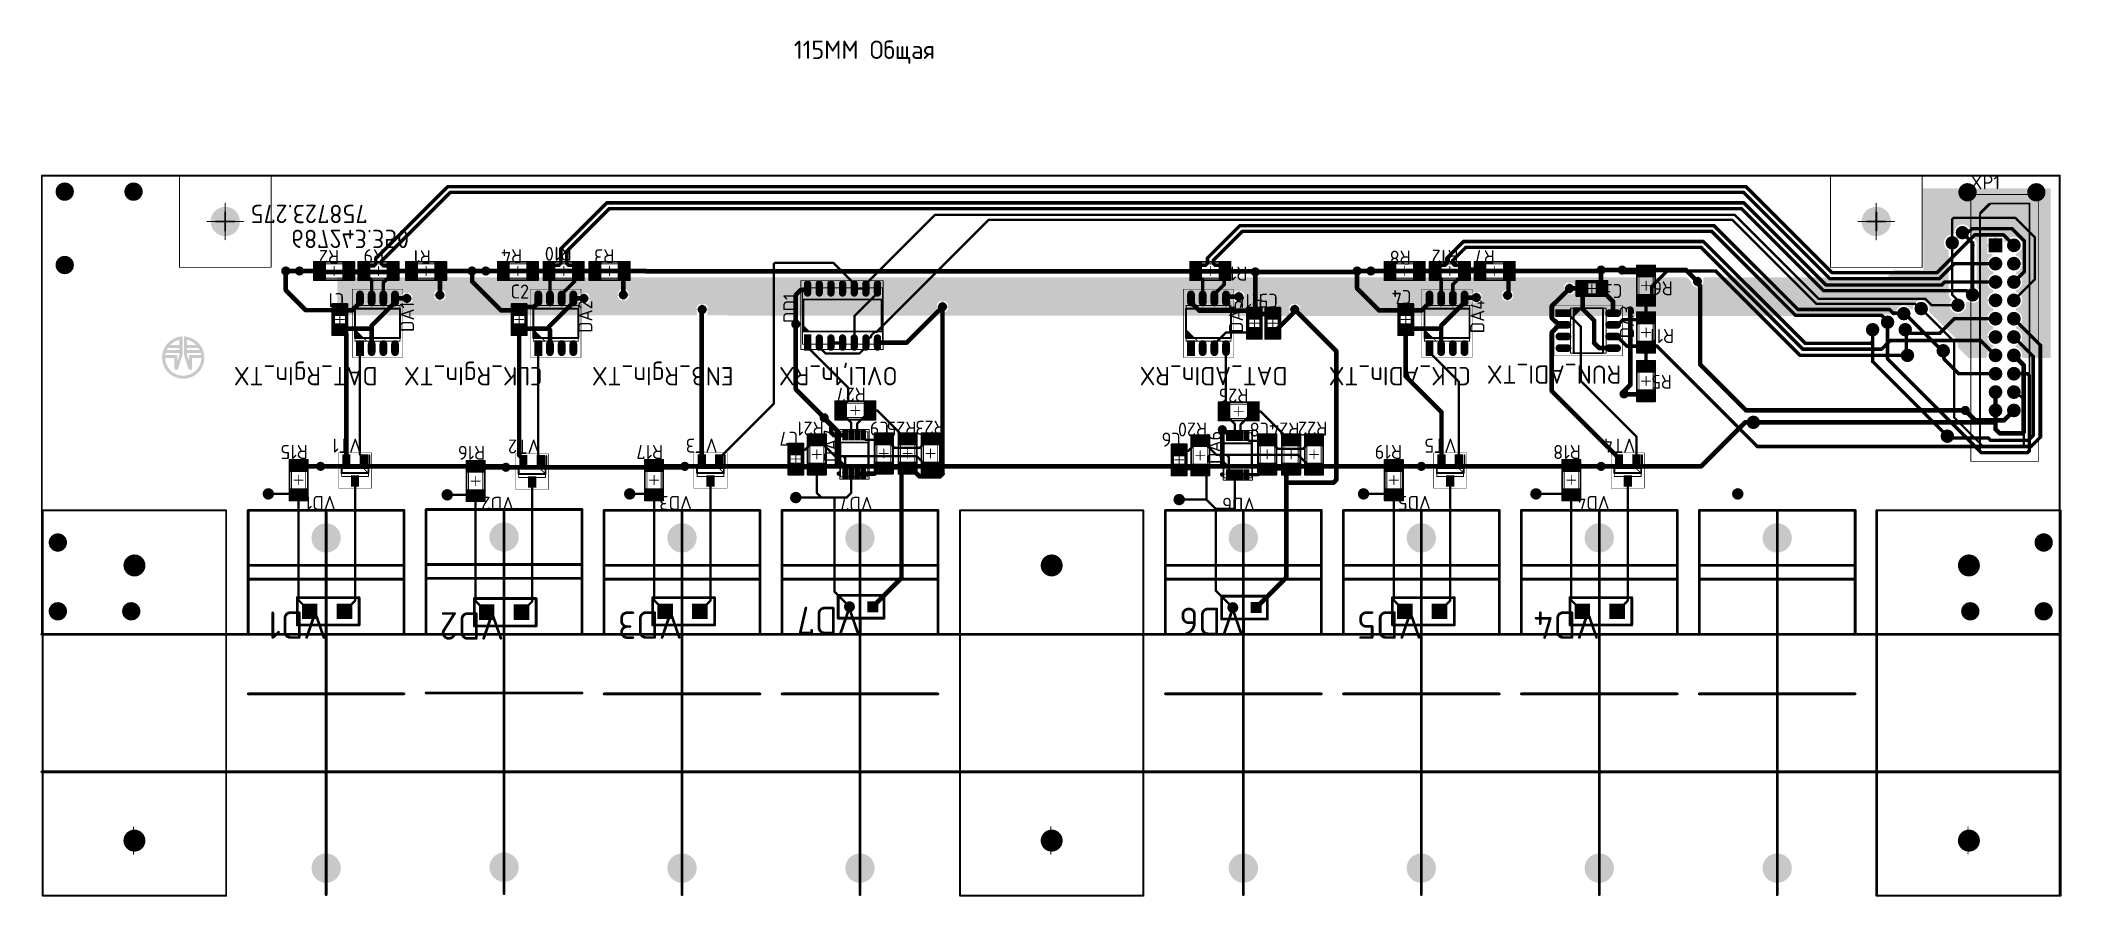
# Model space of a CAD drawing. Header units: inches. Extents: x 0 to 220, y -79 to 15.
import ezdxf

# ---------------------------------------------------------------- set-up
doc = ezdxf.new("R2010")
doc.units = ezdxf.units.IN
for name, color, linetype in [('Bottom Layer- Bottom', 5, 'Continuous'), ('Bottom Solder- Bot Mask', 6, 'Continuous'), ('Mechanical 1- Top Assy', 6, 'Continuous'), ('Mechanical 13', 56, 'Continuous'), ('Mechanical 15', 56, 'Continuous'), ('Mechanical 4- Help', 56, 'Continuous'), ('Multi-Layer', 9, 'Continuous'), ('Top Layer- Top', 1, 'Continuous'), ('Top Overlay- Top Silk', 2, 'Continuous'), ('Top Paste- Top Paste', 8, 'Continuous'), ('Top Solder- Top Mask', 216, 'Continuous')]:
    doc.layers.add(name, color=color, linetype=linetype)
doc.styles.add('GOST type B', font='', dxfattribs={"height": 0.2})
doc.styles.get('GOST type B').set_extended_font_data('GOST type B')

msp = doc.modelspace()

# ---------------------------------------------------------------- texts
at = {"layer": 'Mechanical 13', "style": 'GOST type B'}
msp.add_text('115ММ Общая ', height=2, dxfattribs=at).set_placement((82, 12.72))
at = {"layer": 'Top Overlay- Top Silk', "style": 'GOST type B'}
for s, p in [('XP1', (210.26, -1.49)), ('C2', (51.1, -13.4))]:
    msp.add_text(s, height=1.524, dxfattribs=at).set_placement(p)
for s, height, rotation, p in [('758723.275', 2, 180, (35.5, -3.18)), ('R2', 1.524, 180, (32.42, -8.12)), ('R9', 1.524, 180, (37.32, -8.02)), ('R1', 1.524, 180, (42.42, -8.12)), ('R4', 1.524, 180, (52.37, -8.02)), ('R10', 1.524, 180, (57.76, -7.77)), ('R3', 1.524, 180, (62.42, -8.02)), ('R8', 1.524, 180, (149.24, -8.18)), ('R12', 1.524, 180, (154.46, -8.09)), ('R7', 1.524, 180, (158.42, -8.12)), ('R13', 1.524, 180, (131.45, -9.92)), ('C1', 1.524, 180, (32.98, -12.81)), ('DD1', 1.524, 90, (82.37, -16.07)), ('R14', 1.524, 180, (133.1, -12.91)), ('C5', 1.524, 180, (134.77, -12.87)), ('C4', 1.524, 180, (149.32, -12.47)), ('C3', 1.524, 180, (172.32, -11.82)), ('R6', 1.524, 180, (177.82, -11.52)), ('DA1', 1.524, 90, (40.58, -17.05)), ('DA2', 1.524, 90, (60.02, -17.15)), ('DA5', 1.524, 90, (130.96, -17.15)), ('DA4', 1.524, 90, (157.28, -17.19)), ('DA3', 1.524, 90, (173.58, -17.74)), ('R11', 1.524, 180, (177.96, -16.72)), ('DAT_RgIn_TX', 2, 180, (36.6, -20.86)), ('CLK_RgIn_TX', 2, 180, (54.6, -20.87)), ('ENB_RgIn_TX', 2, 180, (75.4, -20.87)), ('OVLI,1n_RX', 2, 180, (93.3, -20.86)), ('DAT_ADIn_RX', 2, 180, (135.8, -20.86)), ('CLK_ADIn_TX', 2, 180, (155.8, -20.86)), ('RUN_ADI_TX', 2, 180, (172.2, -20.69)), ('R5', 1.524, 180, (177.72, -21.72)), ('R27', 1.524, 180, (89.84, -23.12)), ('R26', 1.524, 180, (131.55, -23.22)), ('C7', 1.524, 180, (82.46, -27.92)), ('R21', 1.524, 180, (85.25, -26.82)), ('DA7', 1.524, 90, (86.78, -31.25)), ('C9', 1.524, 180, (92.36, -26.82)), ('R25', 1.524, 180, (95.35, -26.82)), ('R23', 1.524, 180, (98.44, -26.72)), ('C6', 1.524, 180, (124.17, -28.02)), ('R20', 1.524, 180, (127.05, -26.92)), ('DA6', 1.524, 90, (128.58, -31.44)), ('C8', 1.524, 180, (133.82, -26.92)), ('R24', 1.524, 180, (137.11, -26.92)), ('R22', 1.524, 180, (140.15, -26.82)), ('R15', 1.524, 180, (29, -29.36)), ('VT1', 1.524, 180, (34.83, -28.67)), ('R16', 1.524, 180, (48.34, -29.46)), ('VT2', 1.524, 180, (54.28, -28.77)), ('R17', 1.524, 180, (67.74, -29.37)), ('VT3', 1.524, 180, (73.67, -28.67)), ('R19', 1.524, 180, (148.3, -29.36)), ('VT5', 1.524, 180, (154.23, -28.67)), ('R18', 1.524, 180, (167.79, -29.37)), ('VT4', 1.524, 180, (173.73, -28.67)), ('VD1', 1.524, 180, (32.05, -34.92)), ('VD2', 1.524, 180, (51.49, -35.02)), ('VD3', 1.524, 180, (70.89, -34.92)), ('VD7', 1.524, 180, (90.6, -35.02)), ('VD6', 1.524, 180, (132.3, -35.12)), ('VD5', 1.524, 180, (151.45, -34.92)), ('VD4', 1.524, 180, (170.94, -34.92))]:
    msp.add_text(s, height=height, rotation=rotation, dxfattribs=at).set_placement(p)
at = {"layer": 'Top Overlay- Top Silk', "style": 'GOST type B', "text_generation_flag": 2}
msp.add_text('687243.350', height=2, rotation=180, dxfattribs=at).set_placement((27.2, -5.9))

# ---------------------------------------------------------------- blocks, each defined once
blk = doc.blocks.new('1206_1')
at = {"layer": 'Top Layer- Top'}
for points in [[(-2, -0.8), (-2, 0.8), (-1, 0.8), (-1, -0.8)], [(1, -0.8), (1, 0.8), (2, 0.8), (2, -0.8)]]:
    blk.add_hatch(color=7, dxfattribs=at).paths.add_polyline_path(points)
at = {"layer": 'Top Paste- Top Paste'}
for points in [[(-2, -0.8), (-2, 0.8), (-1, 0.8), (-1, -0.8)], [(1, -0.8), (1, 0.8), (2, 0.8), (2, -0.8)]]:
    blk.add_hatch(color=7, dxfattribs=at).paths.add_polyline_path(points)
at = {"layer": 'Top Solder- Top Mask'}
for points in [[(-2.1, -0.9), (-2.1, 0.9), (-0.9, 0.9), (-0.9, -0.9)], [(0.9, -0.9), (0.9, 0.9), (2.1, 0.9), (2.1, -0.9)]]:
    blk.add_hatch(color=7, dxfattribs=at).paths.add_polyline_path(points)
at = {"layer": 'Mechanical 13'}
for points in [[(-1.6, 0.77, 0.1, 0.1, 0), (-1.6, -0.77, 0.1, 0.1, 0)], [(1.6, 0.77, 0.1, 0.1, 0), (-1.6, 0.77, 0.1, 0.1, 0)], [(1.6, 0.77, 0.1, 0.1, 0), (1.6, -0.77, 0.1, 0.1, 0)], [(1.6, -0.77, 0.1, 0.1, 0), (-1.6, -0.77, 0.1, 0.1, 0)]]:
    blk.add_lwpolyline(points, format="xyseb", dxfattribs=at)
for points in [[(-1.63, 0.77, 0.05, 0.05, 1), (-1.58, 0.77, 0.05, 0.05, 1)], [(-1.63, 0.77, 0.05, 0.05, 1), (-1.58, 0.77, 0.05, 0.05, 1)], [(1.57, 0.77, 0.05, 0.05, 1), (1.62, 0.77, 0.05, 0.05, 1)], [(1.57, 0.77, 0.05, 0.05, 1), (1.62, 0.77, 0.05, 0.05, 1)], [(-1.63, -0.77, 0.05, 0.05, 1), (-1.58, -0.77, 0.05, 0.05, 1)], [(-1.63, -0.77, 0.05, 0.05, 1), (-1.58, -0.77, 0.05, 0.05, 1)], [(1.57, -0.77, 0.05, 0.05, 1), (1.62, -0.77, 0.05, 0.05, 1)], [(1.57, -0.77, 0.05, 0.05, 1), (1.62, -0.77, 0.05, 0.05, 1)]]:
    blk.add_lwpolyline(points, format="xyseb", close=True, dxfattribs=at)
at = {"layer": 'Mechanical 15'}
for points in [[(2.2, 1, 0.1, 0.1, 0), (-2.2, 1, 0.1, 0.1, 0)], [(-2.2, 1, 0.1, 0.1, 0), (-2.2, -1, 0.1, 0.1, 0)], [(0.5, 0, 0.1, 0.1, 0), (-0.5, 0, 0.1, 0.1, 0)], [(0, -0.5, 0.1, 0.1, 0), (0, 0.5, 0.1, 0.1, 0)], [(2.2, 1, 0.1, 0.1, 0), (2.2, -1, 0.1, 0.1, 0)], [(2.2, -1, 0.1, 0.1, 0), (-2.2, -1, 0.1, 0.1, 0)]]:
    blk.add_lwpolyline(points, format="xyseb", dxfattribs=at)
for points in [[(-2.22, 1, 0.05, 0.05, 1), (-2.18, 1, 0.05, 0.05, 1)], [(-2.22, 1, 0.05, 0.05, 1), (-2.18, 1, 0.05, 0.05, 1)], [(-0.52, 0, 0.05, 0.05, 1), (-0.47, 0, 0.05, 0.05, 1)], [(-0.02, 0.5, 0.05, 0.05, 1), (0.02, 0.5, 0.05, 0.05, 1)], [(0.48, 0, 0.05, 0.05, 1), (0.52, 0, 0.05, 0.05, 1)], [(2.17, 1, 0.05, 0.05, 1), (2.22, 1, 0.05, 0.05, 1)], [(2.17, 1, 0.05, 0.05, 1), (2.22, 1, 0.05, 0.05, 1)], [(-2.22, -1, 0.05, 0.05, 1), (-2.18, -1, 0.05, 0.05, 1)], [(-2.22, -1, 0.05, 0.05, 1), (-2.18, -1, 0.05, 0.05, 1)], [(-0.02, -0.5, 0.05, 0.05, 1), (0.02, -0.5, 0.05, 0.05, 1)], [(2.17, -1, 0.05, 0.05, 1), (2.22, -1, 0.05, 0.05, 1)], [(2.17, -1, 0.05, 0.05, 1), (2.22, -1, 0.05, 0.05, 1)]]:
    blk.add_lwpolyline(points, format="xyseb", close=True, dxfattribs=at)
at = {"layer": 'Top Overlay- Top Silk'}
for points in [[(-2.2, 1, 0.2, 0.2, 0), (-2.2, -1, 0.2, 0.2, 0)], [(2.2, 1, 0.2, 0.2, 0), (-2.2, 1, 0.2, 0.2, 0)], [(2.2, 1, 0.2, 0.2, 0), (2.2, -1, 0.2, 0.2, 0)], [(2.2, -1, 0.2, 0.2, 0), (-2.2, -1, 0.2, 0.2, 0)]]:
    blk.add_lwpolyline(points, format="xyseb", dxfattribs=at)
for points in [[(-2.25, 1, 0.1, 0.1, 1), (-2.15, 1, 0.1, 0.1, 1)], [(-2.25, 1, 0.1, 0.1, 1), (-2.15, 1, 0.1, 0.1, 1)], [(2.15, 1, 0.1, 0.1, 1), (2.25, 1, 0.1, 0.1, 1)], [(2.15, 1, 0.1, 0.1, 1), (2.25, 1, 0.1, 0.1, 1)], [(-2.25, -1, 0.1, 0.1, 1), (-2.15, -1, 0.1, 0.1, 1)], [(-2.25, -1, 0.1, 0.1, 1), (-2.15, -1, 0.1, 0.1, 1)], [(2.15, -1, 0.1, 0.1, 1), (2.25, -1, 0.1, 0.1, 1)], [(2.15, -1, 0.1, 0.1, 1), (2.25, -1, 0.1, 0.1, 1)]]:
    blk.add_lwpolyline(points, format="xyseb", close=True, dxfattribs=at)
blk = doc.blocks.new('1206_2')
at = {"layer": 'Top Layer- Top'}
for points in [[(-2, -0.8), (-2, 0.8), (-1, 0.8), (-1, -0.8)], [(1, -0.8), (1, 0.8), (2, 0.8), (2, -0.8)]]:
    blk.add_hatch(color=7, dxfattribs=at).paths.add_polyline_path(points)
at = {"layer": 'Top Paste- Top Paste'}
for points in [[(-2, -0.8), (-2, 0.8), (-1, 0.8), (-1, -0.8)], [(1, -0.8), (1, 0.8), (2, 0.8), (2, -0.8)]]:
    blk.add_hatch(color=7, dxfattribs=at).paths.add_polyline_path(points)
at = {"layer": 'Top Solder- Top Mask'}
for points in [[(-2.1, -0.9), (-2.1, 0.9), (-0.9, 0.9), (-0.9, -0.9)], [(0.9, -0.9), (0.9, 0.9), (2.1, 0.9), (2.1, -0.9)]]:
    blk.add_hatch(color=7, dxfattribs=at).paths.add_polyline_path(points)
at = {"layer": 'Mechanical 13'}
for points in [[(-1.6, 0.77, 0.1, 0.1, 0), (-1.6, -0.77, 0.1, 0.1, 0)], [(1.6, 0.77, 0.1, 0.1, 0), (-1.6, 0.77, 0.1, 0.1, 0)], [(1.6, 0.77, 0.1, 0.1, 0), (1.6, -0.77, 0.1, 0.1, 0)], [(1.6, -0.77, 0.1, 0.1, 0), (-1.6, -0.77, 0.1, 0.1, 0)]]:
    blk.add_lwpolyline(points, format="xyseb", dxfattribs=at)
for points in [[(-1.63, 0.77, 0.05, 0.05, 1), (-1.58, 0.77, 0.05, 0.05, 1)], [(-1.63, 0.77, 0.05, 0.05, 1), (-1.58, 0.77, 0.05, 0.05, 1)], [(1.57, 0.77, 0.05, 0.05, 1), (1.62, 0.77, 0.05, 0.05, 1)], [(1.57, 0.77, 0.05, 0.05, 1), (1.62, 0.77, 0.05, 0.05, 1)], [(-1.63, -0.77, 0.05, 0.05, 1), (-1.58, -0.77, 0.05, 0.05, 1)], [(-1.63, -0.77, 0.05, 0.05, 1), (-1.58, -0.77, 0.05, 0.05, 1)], [(1.57, -0.77, 0.05, 0.05, 1), (1.62, -0.77, 0.05, 0.05, 1)], [(1.57, -0.77, 0.05, 0.05, 1), (1.62, -0.77, 0.05, 0.05, 1)]]:
    blk.add_lwpolyline(points, format="xyseb", close=True, dxfattribs=at)
at = {"layer": 'Mechanical 15'}
for points in [[(2.2, 1, 0.1, 0.1, 0), (-2.2, 1, 0.1, 0.1, 0)], [(-2.2, 1, 0.1, 0.1, 0), (-2.2, -1, 0.1, 0.1, 0)], [(0.5, 0, 0.1, 0.1, 0), (-0.5, 0, 0.1, 0.1, 0)], [(0, -0.5, 0.1, 0.1, 0), (0, 0.5, 0.1, 0.1, 0)], [(2.2, 1, 0.1, 0.1, 0), (2.2, -1, 0.1, 0.1, 0)], [(2.2, -1, 0.1, 0.1, 0), (-2.2, -1, 0.1, 0.1, 0)]]:
    blk.add_lwpolyline(points, format="xyseb", dxfattribs=at)
for points in [[(-2.22, 1, 0.05, 0.05, 1), (-2.18, 1, 0.05, 0.05, 1)], [(-2.22, 1, 0.05, 0.05, 1), (-2.18, 1, 0.05, 0.05, 1)], [(-0.52, 0, 0.05, 0.05, 1), (-0.47, 0, 0.05, 0.05, 1)], [(-0.02, 0.5, 0.05, 0.05, 1), (0.02, 0.5, 0.05, 0.05, 1)], [(0.48, 0, 0.05, 0.05, 1), (0.52, 0, 0.05, 0.05, 1)], [(2.17, 1, 0.05, 0.05, 1), (2.22, 1, 0.05, 0.05, 1)], [(2.17, 1, 0.05, 0.05, 1), (2.22, 1, 0.05, 0.05, 1)], [(-2.22, -1, 0.05, 0.05, 1), (-2.18, -1, 0.05, 0.05, 1)], [(-2.22, -1, 0.05, 0.05, 1), (-2.18, -1, 0.05, 0.05, 1)], [(-0.02, -0.5, 0.05, 0.05, 1), (0.02, -0.5, 0.05, 0.05, 1)], [(2.17, -1, 0.05, 0.05, 1), (2.22, -1, 0.05, 0.05, 1)], [(2.17, -1, 0.05, 0.05, 1), (2.22, -1, 0.05, 0.05, 1)]]:
    blk.add_lwpolyline(points, format="xyseb", close=True, dxfattribs=at)
at = {"layer": 'Top Overlay- Top Silk'}
for points in [[(-2.2, 1, 0.2, 0.2, 0), (-2.2, -1, 0.2, 0.2, 0)], [(2.2, 1, 0.2, 0.2, 0), (-2.2, 1, 0.2, 0.2, 0)], [(2.2, 1, 0.2, 0.2, 0), (2.2, -1, 0.2, 0.2, 0)], [(2.2, -1, 0.2, 0.2, 0), (-2.2, -1, 0.2, 0.2, 0)]]:
    blk.add_lwpolyline(points, format="xyseb", dxfattribs=at)
for points in [[(-2.25, 1, 0.1, 0.1, 1), (-2.15, 1, 0.1, 0.1, 1)], [(-2.25, 1, 0.1, 0.1, 1), (-2.15, 1, 0.1, 0.1, 1)], [(2.15, 1, 0.1, 0.1, 1), (2.25, 1, 0.1, 0.1, 1)], [(2.15, 1, 0.1, 0.1, 1), (2.25, 1, 0.1, 0.1, 1)], [(-2.25, -1, 0.1, 0.1, 1), (-2.15, -1, 0.1, 0.1, 1)], [(-2.25, -1, 0.1, 0.1, 1), (-2.15, -1, 0.1, 0.1, 1)], [(2.15, -1, 0.1, 0.1, 1), (2.25, -1, 0.1, 0.1, 1)], [(2.15, -1, 0.1, 0.1, 1), (2.25, -1, 0.1, 0.1, 1)]]:
    blk.add_lwpolyline(points, format="xyseb", close=True, dxfattribs=at)
blk = doc.blocks.new('1206_3')
at = {"layer": 'Top Layer- Top'}
for points in [[(-2, -0.8), (-2, 0.8), (-1, 0.8), (-1, -0.8)], [(1, -0.8), (1, 0.8), (2, 0.8), (2, -0.8)]]:
    blk.add_hatch(color=7, dxfattribs=at).paths.add_polyline_path(points)
at = {"layer": 'Top Paste- Top Paste'}
for points in [[(-2, -0.8), (-2, 0.8), (-1, 0.8), (-1, -0.8)], [(1, -0.8), (1, 0.8), (2, 0.8), (2, -0.8)]]:
    blk.add_hatch(color=7, dxfattribs=at).paths.add_polyline_path(points)
at = {"layer": 'Top Solder- Top Mask'}
for points in [[(-2.1, -0.9), (-2.1, 0.9), (-0.9, 0.9), (-0.9, -0.9)], [(0.9, -0.9), (0.9, 0.9), (2.1, 0.9), (2.1, -0.9)]]:
    blk.add_hatch(color=7, dxfattribs=at).paths.add_polyline_path(points)
at = {"layer": 'Mechanical 13'}
for points in [[(-1.6, 0.77, 0.1, 0.1, 0), (-1.6, -0.77, 0.1, 0.1, 0)], [(-1.6, 0.77, 0.1, 0.1, 0), (1.6, 0.77, 0.1, 0.1, 0)], [(1.6, 0.77, 0.1, 0.1, 0), (1.6, -0.77, 0.1, 0.1, 0)], [(1.6, -0.77, 0.1, 0.1, 0), (-1.6, -0.77, 0.1, 0.1, 0)]]:
    blk.add_lwpolyline(points, format="xyseb", dxfattribs=at)
for points in [[(-1.63, 0.77, 0.05, 0.05, 1), (-1.58, 0.77, 0.05, 0.05, 1)], [(-1.63, 0.77, 0.05, 0.05, 1), (-1.58, 0.77, 0.05, 0.05, 1)], [(1.57, 0.77, 0.05, 0.05, 1), (1.62, 0.77, 0.05, 0.05, 1)], [(1.57, 0.77, 0.05, 0.05, 1), (1.62, 0.77, 0.05, 0.05, 1)], [(-1.63, -0.77, 0.05, 0.05, 1), (-1.58, -0.77, 0.05, 0.05, 1)], [(-1.63, -0.77, 0.05, 0.05, 1), (-1.58, -0.77, 0.05, 0.05, 1)], [(1.57, -0.77, 0.05, 0.05, 1), (1.62, -0.77, 0.05, 0.05, 1)], [(1.57, -0.77, 0.05, 0.05, 1), (1.62, -0.77, 0.05, 0.05, 1)]]:
    blk.add_lwpolyline(points, format="xyseb", close=True, dxfattribs=at)
at = {"layer": 'Mechanical 15'}
for points in [[(2.2, 1, 0.1, 0.1, 0), (-2.2, 1, 0.1, 0.1, 0)], [(-2.2, 1, 0.1, 0.1, 0), (-2.2, -1, 0.1, 0.1, 0)], [(-0.5, 0, 0.1, 0.1, 0), (0.5, 0, 0.1, 0.1, 0)], [(0, 0.5, 0.1, 0.1, 0), (0, -0.5, 0.1, 0.1, 0)], [(2.2, 1, 0.1, 0.1, 0), (2.2, -1, 0.1, 0.1, 0)], [(2.2, -1, 0.1, 0.1, 0), (-2.2, -1, 0.1, 0.1, 0)]]:
    blk.add_lwpolyline(points, format="xyseb", dxfattribs=at)
for points in [[(-2.22, 1, 0.05, 0.05, 1), (-2.18, 1, 0.05, 0.05, 1)], [(-2.22, 1, 0.05, 0.05, 1), (-2.18, 1, 0.05, 0.05, 1)], [(-0.52, 0, 0.05, 0.05, 1), (-0.47, 0, 0.05, 0.05, 1)], [(-0.03, 0.5, 0.05, 0.05, 1), (0.02, 0.5, 0.05, 0.05, 1)], [(0.47, 0, 0.05, 0.05, 1), (0.52, 0, 0.05, 0.05, 1)], [(2.17, 1, 0.05, 0.05, 1), (2.22, 1, 0.05, 0.05, 1)], [(2.17, 1, 0.05, 0.05, 1), (2.22, 1, 0.05, 0.05, 1)], [(-2.22, -1, 0.05, 0.05, 1), (-2.18, -1, 0.05, 0.05, 1)], [(-2.22, -1, 0.05, 0.05, 1), (-2.18, -1, 0.05, 0.05, 1)], [(-0.03, -0.5, 0.05, 0.05, 1), (0.02, -0.5, 0.05, 0.05, 1)], [(2.17, -1, 0.05, 0.05, 1), (2.22, -1, 0.05, 0.05, 1)], [(2.17, -1, 0.05, 0.05, 1), (2.22, -1, 0.05, 0.05, 1)]]:
    blk.add_lwpolyline(points, format="xyseb", close=True, dxfattribs=at)
at = {"layer": 'Top Overlay- Top Silk'}
for points in [[(-2.2, 1, 0.2, 0.2, 0), (-2.2, -1, 0.2, 0.2, 0)], [(2.2, 1, 0.2, 0.2, 0), (-2.2, 1, 0.2, 0.2, 0)], [(2.2, 1, 0.2, 0.2, 0), (2.2, -1, 0.2, 0.2, 0)], [(2.2, -1, 0.2, 0.2, 0), (-2.2, -1, 0.2, 0.2, 0)]]:
    blk.add_lwpolyline(points, format="xyseb", dxfattribs=at)
for points in [[(-2.25, 1, 0.1, 0.1, 1), (-2.15, 1, 0.1, 0.1, 1)], [(-2.25, 1, 0.1, 0.1, 1), (-2.15, 1, 0.1, 0.1, 1)], [(2.15, 1, 0.1, 0.1, 1), (2.25, 1, 0.1, 0.1, 1)], [(2.15, 1, 0.1, 0.1, 1), (2.25, 1, 0.1, 0.1, 1)], [(-2.25, -1, 0.1, 0.1, 1), (-2.15, -1, 0.1, 0.1, 1)], [(-2.25, -1, 0.1, 0.1, 1), (-2.15, -1, 0.1, 0.1, 1)], [(2.15, -1, 0.1, 0.1, 1), (2.25, -1, 0.1, 0.1, 1)], [(2.15, -1, 0.1, 0.1, 1), (2.25, -1, 0.1, 0.1, 1)]]:
    blk.add_lwpolyline(points, format="xyseb", close=True, dxfattribs=at)
blk = doc.blocks.new('1206_4')
at = {"layer": 'Top Layer- Top'}
for points in [[(-2, -0.8), (-2, 0.8), (-1, 0.8), (-1, -0.8)], [(1, -0.8), (1, 0.8), (2, 0.8), (2, -0.8)]]:
    blk.add_hatch(color=7, dxfattribs=at).paths.add_polyline_path(points)
at = {"layer": 'Top Paste- Top Paste'}
for points in [[(-2, -0.8), (-2, 0.8), (-1, 0.8), (-1, -0.8)], [(1, -0.8), (1, 0.8), (2, 0.8), (2, -0.8)]]:
    blk.add_hatch(color=7, dxfattribs=at).paths.add_polyline_path(points)
at = {"layer": 'Top Solder- Top Mask'}
for points in [[(-2.1, -0.9), (-2.1, 0.9), (-0.9, 0.9), (-0.9, -0.9)], [(0.9, -0.9), (0.9, 0.9), (2.1, 0.9), (2.1, -0.9)]]:
    blk.add_hatch(color=7, dxfattribs=at).paths.add_polyline_path(points)
at = {"layer": 'Mechanical 13'}
for points in [[(-1.6, -0.77, 0.1, 0.1, 0), (-1.6, 0.77, 0.1, 0.1, 0)], [(1.6, 0.77, 0.1, 0.1, 0), (-1.6, 0.77, 0.1, 0.1, 0)], [(1.6, -0.77, 0.1, 0.1, 0), (1.6, 0.77, 0.1, 0.1, 0)], [(1.6, -0.77, 0.1, 0.1, 0), (-1.6, -0.77, 0.1, 0.1, 0)]]:
    blk.add_lwpolyline(points, format="xyseb", dxfattribs=at)
for points in [[(-1.63, 0.77, 0.05, 0.05, 1), (-1.58, 0.77, 0.05, 0.05, 1)], [(-1.63, 0.77, 0.05, 0.05, 1), (-1.58, 0.77, 0.05, 0.05, 1)], [(1.57, 0.77, 0.05, 0.05, 1), (1.62, 0.77, 0.05, 0.05, 1)], [(1.57, 0.77, 0.05, 0.05, 1), (1.62, 0.77, 0.05, 0.05, 1)], [(-1.63, -0.77, 0.05, 0.05, 1), (-1.58, -0.77, 0.05, 0.05, 1)], [(-1.63, -0.77, 0.05, 0.05, 1), (-1.58, -0.77, 0.05, 0.05, 1)], [(1.57, -0.77, 0.05, 0.05, 1), (1.62, -0.77, 0.05, 0.05, 1)], [(1.57, -0.77, 0.05, 0.05, 1), (1.62, -0.77, 0.05, 0.05, 1)]]:
    blk.add_lwpolyline(points, format="xyseb", close=True, dxfattribs=at)
at = {"layer": 'Mechanical 15'}
for points in [[(-2.2, 1, 0.1, 0.1, 0), (2.2, 1, 0.1, 0.1, 0)], [(-2.2, -1, 0.1, 0.1, 0), (-2.2, 1, 0.1, 0.1, 0)], [(0.5, 0, 0.1, 0.1, 0), (-0.5, 0, 0.1, 0.1, 0)], [(0, -0.5, 0.1, 0.1, 0), (0, 0.5, 0.1, 0.1, 0)], [(2.2, -1, 0.1, 0.1, 0), (2.2, 1, 0.1, 0.1, 0)], [(-2.2, -1, 0.1, 0.1, 0), (2.2, -1, 0.1, 0.1, 0)]]:
    blk.add_lwpolyline(points, format="xyseb", dxfattribs=at)
for points in [[(-2.22, 1, 0.05, 0.05, 1), (-2.18, 1, 0.05, 0.05, 1)], [(-2.22, 1, 0.05, 0.05, 1), (-2.18, 1, 0.05, 0.05, 1)], [(-0.52, 0, 0.05, 0.05, 1), (-0.47, 0, 0.05, 0.05, 1)], [(-0.02, 0.5, 0.05, 0.05, 1), (0.02, 0.5, 0.05, 0.05, 1)], [(0.47, 0, 0.05, 0.05, 1), (0.52, 0, 0.05, 0.05, 1)], [(2.17, 1, 0.05, 0.05, 1), (2.22, 1, 0.05, 0.05, 1)], [(2.17, 1, 0.05, 0.05, 1), (2.22, 1, 0.05, 0.05, 1)], [(-2.22, -1, 0.05, 0.05, 1), (-2.18, -1, 0.05, 0.05, 1)], [(-2.22, -1, 0.05, 0.05, 1), (-2.18, -1, 0.05, 0.05, 1)], [(-0.02, -0.5, 0.05, 0.05, 1), (0.02, -0.5, 0.05, 0.05, 1)], [(2.17, -1, 0.05, 0.05, 1), (2.22, -1, 0.05, 0.05, 1)], [(2.17, -1, 0.05, 0.05, 1), (2.22, -1, 0.05, 0.05, 1)]]:
    blk.add_lwpolyline(points, format="xyseb", close=True, dxfattribs=at)
at = {"layer": 'Top Overlay- Top Silk'}
for points in [[(-2.2, -1, 0.2, 0.2, 0), (-2.2, 1, 0.2, 0.2, 0)], [(-2.2, 1, 0.2, 0.2, 0), (2.2, 1, 0.2, 0.2, 0)], [(2.2, -1, 0.2, 0.2, 0), (2.2, 1, 0.2, 0.2, 0)], [(-2.2, -1, 0.2, 0.2, 0), (2.2, -1, 0.2, 0.2, 0)]]:
    blk.add_lwpolyline(points, format="xyseb", dxfattribs=at)
for points in [[(-2.25, 1, 0.1, 0.1, 1), (-2.15, 1, 0.1, 0.1, 1)], [(-2.25, 1, 0.1, 0.1, 1), (-2.15, 1, 0.1, 0.1, 1)], [(2.15, 1, 0.1, 0.1, 1), (2.25, 1, 0.1, 0.1, 1)], [(2.15, 1, 0.1, 0.1, 1), (2.25, 1, 0.1, 0.1, 1)], [(-2.25, -1, 0.1, 0.1, 1), (-2.15, -1, 0.1, 0.1, 1)], [(-2.25, -1, 0.1, 0.1, 1), (-2.15, -1, 0.1, 0.1, 1)], [(2.15, -1, 0.1, 0.1, 1), (2.25, -1, 0.1, 0.1, 1)], [(2.15, -1, 0.1, 0.1, 1), (2.25, -1, 0.1, 0.1, 1)]]:
    blk.add_lwpolyline(points, format="xyseb", close=True, dxfattribs=at)
blk = doc.blocks.new('1206_5')
at = {"layer": 'Top Layer- Top'}
for points in [[(-2, -0.8), (-2, 0.8), (-1, 0.8), (-1, -0.8)], [(1, -0.8), (1, 0.8), (2, 0.8), (2, -0.8)]]:
    blk.add_hatch(color=7, dxfattribs=at).paths.add_polyline_path(points)
at = {"layer": 'Top Paste- Top Paste'}
for points in [[(-2, -0.8), (-2, 0.8), (-1, 0.8), (-1, -0.8)], [(1, -0.8), (1, 0.8), (2, 0.8), (2, -0.8)]]:
    blk.add_hatch(color=7, dxfattribs=at).paths.add_polyline_path(points)
at = {"layer": 'Top Solder- Top Mask'}
for points in [[(-2.1, -0.9), (-2.1, 0.9), (-0.9, 0.9), (-0.9, -0.9)], [(0.9, -0.9), (0.9, 0.9), (2.1, 0.9), (2.1, -0.9)]]:
    blk.add_hatch(color=7, dxfattribs=at).paths.add_polyline_path(points)
at = {"layer": 'Mechanical 13'}
for points in [[(-1.6, 0.77, 0.1, 0.1, 0), (-1.6, -0.77, 0.1, 0.1, 0)], [(1.6, 0.77, 0.1, 0.1, 0), (-1.6, 0.77, 0.1, 0.1, 0)], [(1.6, 0.77, 0.1, 0.1, 0), (1.6, -0.77, 0.1, 0.1, 0)], [(1.6, -0.77, 0.1, 0.1, 0), (-1.6, -0.77, 0.1, 0.1, 0)]]:
    blk.add_lwpolyline(points, format="xyseb", dxfattribs=at)
for points in [[(-1.63, 0.77, 0.05, 0.05, 1), (-1.58, 0.77, 0.05, 0.05, 1)], [(-1.63, 0.77, 0.05, 0.05, 1), (-1.58, 0.77, 0.05, 0.05, 1)], [(1.57, 0.77, 0.05, 0.05, 1), (1.62, 0.77, 0.05, 0.05, 1)], [(1.57, 0.77, 0.05, 0.05, 1), (1.62, 0.77, 0.05, 0.05, 1)], [(-1.63, -0.77, 0.05, 0.05, 1), (-1.58, -0.77, 0.05, 0.05, 1)], [(-1.63, -0.77, 0.05, 0.05, 1), (-1.58, -0.77, 0.05, 0.05, 1)], [(1.57, -0.77, 0.05, 0.05, 1), (1.62, -0.77, 0.05, 0.05, 1)], [(1.57, -0.77, 0.05, 0.05, 1), (1.62, -0.77, 0.05, 0.05, 1)]]:
    blk.add_lwpolyline(points, format="xyseb", close=True, dxfattribs=at)
at = {"layer": 'Mechanical 15'}
for points in [[(2.2, 1, 0.1, 0.1, 0), (-2.2, 1, 0.1, 0.1, 0)], [(-2.2, 1, 0.1, 0.1, 0), (-2.2, -1, 0.1, 0.1, 0)], [(0.5, 0, 0.1, 0.1, 0), (-0.5, 0, 0.1, 0.1, 0)], [(0, -0.5, 0.1, 0.1, 0), (0, 0.5, 0.1, 0.1, 0)], [(2.2, 1, 0.1, 0.1, 0), (2.2, -1, 0.1, 0.1, 0)], [(2.2, -1, 0.1, 0.1, 0), (-2.2, -1, 0.1, 0.1, 0)]]:
    blk.add_lwpolyline(points, format="xyseb", dxfattribs=at)
for points in [[(-2.22, 1, 0.05, 0.05, 1), (-2.18, 1, 0.05, 0.05, 1)], [(-2.22, 1, 0.05, 0.05, 1), (-2.18, 1, 0.05, 0.05, 1)], [(-0.52, 0, 0.05, 0.05, 1), (-0.47, 0, 0.05, 0.05, 1)], [(-0.02, 0.5, 0.05, 0.05, 1), (0.02, 0.5, 0.05, 0.05, 1)], [(0.48, 0, 0.05, 0.05, 1), (0.52, 0, 0.05, 0.05, 1)], [(2.17, 1, 0.05, 0.05, 1), (2.22, 1, 0.05, 0.05, 1)], [(2.17, 1, 0.05, 0.05, 1), (2.22, 1, 0.05, 0.05, 1)], [(-2.22, -1, 0.05, 0.05, 1), (-2.18, -1, 0.05, 0.05, 1)], [(-2.22, -1, 0.05, 0.05, 1), (-2.18, -1, 0.05, 0.05, 1)], [(-0.02, -0.5, 0.05, 0.05, 1), (0.02, -0.5, 0.05, 0.05, 1)], [(2.17, -1, 0.05, 0.05, 1), (2.22, -1, 0.05, 0.05, 1)], [(2.17, -1, 0.05, 0.05, 1), (2.22, -1, 0.05, 0.05, 1)]]:
    blk.add_lwpolyline(points, format="xyseb", close=True, dxfattribs=at)
at = {"layer": 'Top Overlay- Top Silk'}
for points in [[(-2.2, 1, 0.2, 0.2, 0), (-2.2, -1, 0.2, 0.2, 0)], [(2.2, 1, 0.2, 0.2, 0), (-2.2, 1, 0.2, 0.2, 0)], [(2.2, 1, 0.2, 0.2, 0), (2.2, -1, 0.2, 0.2, 0)], [(2.2, -1, 0.2, 0.2, 0), (-2.2, -1, 0.2, 0.2, 0)]]:
    blk.add_lwpolyline(points, format="xyseb", dxfattribs=at)
for points in [[(-2.25, 1, 0.1, 0.1, 1), (-2.15, 1, 0.1, 0.1, 1)], [(-2.25, 1, 0.1, 0.1, 1), (-2.15, 1, 0.1, 0.1, 1)], [(2.15, 1, 0.1, 0.1, 1), (2.25, 1, 0.1, 0.1, 1)], [(2.15, 1, 0.1, 0.1, 1), (2.25, 1, 0.1, 0.1, 1)], [(-2.25, -1, 0.1, 0.1, 1), (-2.15, -1, 0.1, 0.1, 1)], [(-2.25, -1, 0.1, 0.1, 1), (-2.15, -1, 0.1, 0.1, 1)], [(2.15, -1, 0.1, 0.1, 1), (2.25, -1, 0.1, 0.1, 1)], [(2.15, -1, 0.1, 0.1, 1), (2.25, -1, 0.1, 0.1, 1)]]:
    blk.add_lwpolyline(points, format="xyseb", close=True, dxfattribs=at)
blk = doc.blocks.new('1206_6')
at = {"layer": 'Top Layer- Top'}
for points in [[(-2, -0.8), (-2, 0.8), (-1, 0.8), (-1, -0.8)], [(1, -0.8), (1, 0.8), (2, 0.8), (2, -0.8)]]:
    blk.add_hatch(color=7, dxfattribs=at).paths.add_polyline_path(points)
at = {"layer": 'Top Paste- Top Paste'}
for points in [[(-2, -0.8), (-2, 0.8), (-1, 0.8), (-1, -0.8)], [(1, -0.8), (1, 0.8), (2, 0.8), (2, -0.8)]]:
    blk.add_hatch(color=7, dxfattribs=at).paths.add_polyline_path(points)
at = {"layer": 'Top Solder- Top Mask'}
for points in [[(-2.1, -0.9), (-2.1, 0.9), (-0.9, 0.9), (-0.9, -0.9)], [(0.9, -0.9), (0.9, 0.9), (2.1, 0.9), (2.1, -0.9)]]:
    blk.add_hatch(color=7, dxfattribs=at).paths.add_polyline_path(points)
at = {"layer": 'Mechanical 13'}
for points in [[(-1.6, 0.77, 0.1, 0.1, 0), (-1.6, -0.77, 0.1, 0.1, 0)], [(1.6, 0.77, 0.1, 0.1, 0), (-1.6, 0.77, 0.1, 0.1, 0)], [(1.6, 0.77, 0.1, 0.1, 0), (1.6, -0.77, 0.1, 0.1, 0)], [(1.6, -0.77, 0.1, 0.1, 0), (-1.6, -0.77, 0.1, 0.1, 0)]]:
    blk.add_lwpolyline(points, format="xyseb", dxfattribs=at)
for points in [[(-1.63, 0.77, 0.05, 0.05, 1), (-1.58, 0.77, 0.05, 0.05, 1)], [(-1.63, 0.77, 0.05, 0.05, 1), (-1.58, 0.77, 0.05, 0.05, 1)], [(1.57, 0.77, 0.05, 0.05, 1), (1.62, 0.77, 0.05, 0.05, 1)], [(1.57, 0.77, 0.05, 0.05, 1), (1.62, 0.77, 0.05, 0.05, 1)], [(-1.63, -0.77, 0.05, 0.05, 1), (-1.58, -0.77, 0.05, 0.05, 1)], [(-1.63, -0.77, 0.05, 0.05, 1), (-1.58, -0.77, 0.05, 0.05, 1)], [(1.57, -0.77, 0.05, 0.05, 1), (1.62, -0.77, 0.05, 0.05, 1)], [(1.57, -0.77, 0.05, 0.05, 1), (1.62, -0.77, 0.05, 0.05, 1)]]:
    blk.add_lwpolyline(points, format="xyseb", close=True, dxfattribs=at)
at = {"layer": 'Mechanical 15'}
for points in [[(2.2, 1, 0.1, 0.1, 0), (-2.2, 1, 0.1, 0.1, 0)], [(-2.2, 1, 0.1, 0.1, 0), (-2.2, -1, 0.1, 0.1, 0)], [(0.5, 0, 0.1, 0.1, 0), (-0.5, 0, 0.1, 0.1, 0)], [(0, 0.5, 0.1, 0.1, 0), (0, -0.5, 0.1, 0.1, 0)], [(2.2, 1, 0.1, 0.1, 0), (2.2, -1, 0.1, 0.1, 0)], [(2.2, -1, 0.1, 0.1, 0), (-2.2, -1, 0.1, 0.1, 0)]]:
    blk.add_lwpolyline(points, format="xyseb", dxfattribs=at)
for points in [[(-2.22, 1, 0.05, 0.05, 1), (-2.18, 1, 0.05, 0.05, 1)], [(-2.22, 1, 0.05, 0.05, 1), (-2.18, 1, 0.05, 0.05, 1)], [(-0.52, 0, 0.05, 0.05, 1), (-0.47, 0, 0.05, 0.05, 1)], [(-0.03, 0.5, 0.05, 0.05, 1), (0.02, 0.5, 0.05, 0.05, 1)], [(0.47, 0, 0.05, 0.05, 1), (0.52, 0, 0.05, 0.05, 1)], [(2.17, 1, 0.05, 0.05, 1), (2.22, 1, 0.05, 0.05, 1)], [(2.17, 1, 0.05, 0.05, 1), (2.22, 1, 0.05, 0.05, 1)], [(-2.22, -1, 0.05, 0.05, 1), (-2.18, -1, 0.05, 0.05, 1)], [(-2.22, -1, 0.05, 0.05, 1), (-2.18, -1, 0.05, 0.05, 1)], [(-0.03, -0.5, 0.05, 0.05, 1), (0.02, -0.5, 0.05, 0.05, 1)], [(2.17, -1, 0.05, 0.05, 1), (2.22, -1, 0.05, 0.05, 1)], [(2.17, -1, 0.05, 0.05, 1), (2.22, -1, 0.05, 0.05, 1)]]:
    blk.add_lwpolyline(points, format="xyseb", close=True, dxfattribs=at)
at = {"layer": 'Top Overlay- Top Silk'}
for points in [[(-2.2, 1, 0.2, 0.2, 0), (-2.2, -1, 0.2, 0.2, 0)], [(2.2, 1, 0.2, 0.2, 0), (-2.2, 1, 0.2, 0.2, 0)], [(2.2, 1, 0.2, 0.2, 0), (2.2, -1, 0.2, 0.2, 0)], [(2.2, -1, 0.2, 0.2, 0), (-2.2, -1, 0.2, 0.2, 0)]]:
    blk.add_lwpolyline(points, format="xyseb", dxfattribs=at)
for points in [[(-2.25, 1, 0.1, 0.1, 1), (-2.15, 1, 0.1, 0.1, 1)], [(-2.25, 1, 0.1, 0.1, 1), (-2.15, 1, 0.1, 0.1, 1)], [(2.15, 1, 0.1, 0.1, 1), (2.25, 1, 0.1, 0.1, 1)], [(2.15, 1, 0.1, 0.1, 1), (2.25, 1, 0.1, 0.1, 1)], [(-2.25, -1, 0.1, 0.1, 1), (-2.15, -1, 0.1, 0.1, 1)], [(-2.25, -1, 0.1, 0.1, 1), (-2.15, -1, 0.1, 0.1, 1)], [(2.15, -1, 0.1, 0.1, 1), (2.25, -1, 0.1, 0.1, 1)], [(2.15, -1, 0.1, 0.1, 1), (2.25, -1, 0.1, 0.1, 1)]]:
    blk.add_lwpolyline(points, format="xyseb", close=True, dxfattribs=at)
blk = doc.blocks.new('1206_7')
at = {"layer": 'Top Layer- Top'}
for points in [[(-2, -0.8), (-2, 0.8), (-1, 0.8), (-1, -0.8)], [(1, -0.8), (1, 0.8), (2, 0.8), (2, -0.8)]]:
    blk.add_hatch(color=7, dxfattribs=at).paths.add_polyline_path(points)
at = {"layer": 'Top Paste- Top Paste'}
for points in [[(-2, -0.8), (-2, 0.8), (-1, 0.8), (-1, -0.8)], [(1, -0.8), (1, 0.8), (2, 0.8), (2, -0.8)]]:
    blk.add_hatch(color=7, dxfattribs=at).paths.add_polyline_path(points)
at = {"layer": 'Top Solder- Top Mask'}
for points in [[(-2.1, -0.9), (-2.1, 0.9), (-0.9, 0.9), (-0.9, -0.9)], [(0.9, -0.9), (0.9, 0.9), (2.1, 0.9), (2.1, -0.9)]]:
    blk.add_hatch(color=7, dxfattribs=at).paths.add_polyline_path(points)
at = {"layer": 'Mechanical 13'}
for points in [[(-1.6, -0.77, 0.1, 0.1, 0), (-1.6, 0.77, 0.1, 0.1, 0)], [(-1.6, 0.77, 0.1, 0.1, 0), (1.6, 0.77, 0.1, 0.1, 0)], [(1.6, -0.77, 0.1, 0.1, 0), (1.6, 0.77, 0.1, 0.1, 0)], [(-1.6, -0.77, 0.1, 0.1, 0), (1.6, -0.77, 0.1, 0.1, 0)]]:
    blk.add_lwpolyline(points, format="xyseb", dxfattribs=at)
for points in [[(-1.63, 0.77, 0.05, 0.05, 1), (-1.58, 0.77, 0.05, 0.05, 1)], [(-1.63, 0.77, 0.05, 0.05, 1), (-1.58, 0.77, 0.05, 0.05, 1)], [(1.57, 0.77, 0.05, 0.05, 1), (1.62, 0.77, 0.05, 0.05, 1)], [(1.57, 0.77, 0.05, 0.05, 1), (1.62, 0.77, 0.05, 0.05, 1)], [(-1.63, -0.77, 0.05, 0.05, 1), (-1.58, -0.77, 0.05, 0.05, 1)], [(-1.63, -0.77, 0.05, 0.05, 1), (-1.58, -0.77, 0.05, 0.05, 1)], [(1.57, -0.77, 0.05, 0.05, 1), (1.62, -0.77, 0.05, 0.05, 1)], [(1.57, -0.77, 0.05, 0.05, 1), (1.62, -0.77, 0.05, 0.05, 1)]]:
    blk.add_lwpolyline(points, format="xyseb", close=True, dxfattribs=at)
at = {"layer": 'Mechanical 15'}
for points in [[(-2.2, 1, 0.1, 0.1, 0), (2.2, 1, 0.1, 0.1, 0)], [(-2.2, -1, 0.1, 0.1, 0), (-2.2, 1, 0.1, 0.1, 0)], [(-0.5, 0, 0.1, 0.1, 0), (0.5, 0, 0.1, 0.1, 0)], [(0, -0.5, 0.1, 0.1, 0), (0, 0.5, 0.1, 0.1, 0)], [(2.2, -1, 0.1, 0.1, 0), (2.2, 1, 0.1, 0.1, 0)], [(-2.2, -1, 0.1, 0.1, 0), (2.2, -1, 0.1, 0.1, 0)]]:
    blk.add_lwpolyline(points, format="xyseb", dxfattribs=at)
for points in [[(-2.22, 1, 0.05, 0.05, 1), (-2.18, 1, 0.05, 0.05, 1)], [(-2.22, 1, 0.05, 0.05, 1), (-2.18, 1, 0.05, 0.05, 1)], [(-0.52, 0, 0.05, 0.05, 1), (-0.47, 0, 0.05, 0.05, 1)], [(-0.03, 0.5, 0.05, 0.05, 1), (0.02, 0.5, 0.05, 0.05, 1)], [(0.47, 0, 0.05, 0.05, 1), (0.52, 0, 0.05, 0.05, 1)], [(2.17, 1, 0.05, 0.05, 1), (2.22, 1, 0.05, 0.05, 1)], [(2.17, 1, 0.05, 0.05, 1), (2.22, 1, 0.05, 0.05, 1)], [(-2.22, -1, 0.05, 0.05, 1), (-2.18, -1, 0.05, 0.05, 1)], [(-2.22, -1, 0.05, 0.05, 1), (-2.18, -1, 0.05, 0.05, 1)], [(-0.03, -0.5, 0.05, 0.05, 1), (0.02, -0.5, 0.05, 0.05, 1)], [(2.17, -1, 0.05, 0.05, 1), (2.22, -1, 0.05, 0.05, 1)], [(2.17, -1, 0.05, 0.05, 1), (2.22, -1, 0.05, 0.05, 1)]]:
    blk.add_lwpolyline(points, format="xyseb", close=True, dxfattribs=at)
at = {"layer": 'Top Overlay- Top Silk'}
for points in [[(-2.2, -1, 0.2, 0.2, 0), (-2.2, 1, 0.2, 0.2, 0)], [(-2.2, 1, 0.2, 0.2, 0), (2.2, 1, 0.2, 0.2, 0)], [(2.2, -1, 0.2, 0.2, 0), (2.2, 1, 0.2, 0.2, 0)], [(-2.2, -1, 0.2, 0.2, 0), (2.2, -1, 0.2, 0.2, 0)]]:
    blk.add_lwpolyline(points, format="xyseb", dxfattribs=at)
for points in [[(-2.25, 1, 0.1, 0.1, 1), (-2.15, 1, 0.1, 0.1, 1)], [(-2.25, 1, 0.1, 0.1, 1), (-2.15, 1, 0.1, 0.1, 1)], [(2.15, 1, 0.1, 0.1, 1), (2.25, 1, 0.1, 0.1, 1)], [(2.15, 1, 0.1, 0.1, 1), (2.25, 1, 0.1, 0.1, 1)], [(-2.25, -1, 0.1, 0.1, 1), (-2.15, -1, 0.1, 0.1, 1)], [(-2.25, -1, 0.1, 0.1, 1), (-2.15, -1, 0.1, 0.1, 1)], [(2.15, -1, 0.1, 0.1, 1), (2.25, -1, 0.1, 0.1, 1)], [(2.15, -1, 0.1, 0.1, 1), (2.25, -1, 0.1, 0.1, 1)]]:
    blk.add_lwpolyline(points, format="xyseb", close=True, dxfattribs=at)
blk = doc.blocks.new('1206_8')
at = {"layer": 'Top Layer- Top'}
for points in [[(-2, -0.8), (-2, 0.8), (-1, 0.8), (-1, -0.8)], [(1, -0.8), (1, 0.8), (2, 0.8), (2, -0.8)]]:
    blk.add_hatch(color=7, dxfattribs=at).paths.add_polyline_path(points)
at = {"layer": 'Top Paste- Top Paste'}
for points in [[(-2, -0.8), (-2, 0.8), (-1, 0.8), (-1, -0.8)], [(1, -0.8), (1, 0.8), (2, 0.8), (2, -0.8)]]:
    blk.add_hatch(color=7, dxfattribs=at).paths.add_polyline_path(points)
at = {"layer": 'Top Solder- Top Mask'}
for points in [[(-2.1, -0.9), (-2.1, 0.9), (-0.9, 0.9), (-0.9, -0.9)], [(0.9, -0.9), (0.9, 0.9), (2.1, 0.9), (2.1, -0.9)]]:
    blk.add_hatch(color=7, dxfattribs=at).paths.add_polyline_path(points)
at = {"layer": 'Mechanical 13'}
for points in [[(-1.6, 0.77, 0.1, 0.1, 0), (-1.6, -0.77, 0.1, 0.1, 0)], [(1.6, 0.77, 0.1, 0.1, 0), (-1.6, 0.77, 0.1, 0.1, 0)], [(1.6, 0.77, 0.1, 0.1, 0), (1.6, -0.77, 0.1, 0.1, 0)], [(1.6, -0.77, 0.1, 0.1, 0), (-1.6, -0.77, 0.1, 0.1, 0)]]:
    blk.add_lwpolyline(points, format="xyseb", dxfattribs=at)
for points in [[(-1.63, 0.77, 0.05, 0.05, 1), (-1.58, 0.77, 0.05, 0.05, 1)], [(-1.63, 0.77, 0.05, 0.05, 1), (-1.58, 0.77, 0.05, 0.05, 1)], [(1.57, 0.77, 0.05, 0.05, 1), (1.62, 0.77, 0.05, 0.05, 1)], [(1.57, 0.77, 0.05, 0.05, 1), (1.62, 0.77, 0.05, 0.05, 1)], [(-1.63, -0.77, 0.05, 0.05, 1), (-1.58, -0.77, 0.05, 0.05, 1)], [(-1.63, -0.77, 0.05, 0.05, 1), (-1.58, -0.77, 0.05, 0.05, 1)], [(1.57, -0.77, 0.05, 0.05, 1), (1.62, -0.77, 0.05, 0.05, 1)], [(1.57, -0.77, 0.05, 0.05, 1), (1.62, -0.77, 0.05, 0.05, 1)]]:
    blk.add_lwpolyline(points, format="xyseb", close=True, dxfattribs=at)
at = {"layer": 'Mechanical 15'}
for points in [[(2.2, 1, 0.1, 0.1, 0), (-2.2, 1, 0.1, 0.1, 0)], [(-2.2, 1, 0.1, 0.1, 0), (-2.2, -1, 0.1, 0.1, 0)], [(0.5, 0, 0.1, 0.1, 0), (-0.5, 0, 0.1, 0.1, 0)], [(0, -0.5, 0.1, 0.1, 0), (0, 0.5, 0.1, 0.1, 0)], [(2.2, 1, 0.1, 0.1, 0), (2.2, -1, 0.1, 0.1, 0)], [(2.2, -1, 0.1, 0.1, 0), (-2.2, -1, 0.1, 0.1, 0)]]:
    blk.add_lwpolyline(points, format="xyseb", dxfattribs=at)
for points in [[(-2.22, 1, 0.05, 0.05, 1), (-2.18, 1, 0.05, 0.05, 1)], [(-2.22, 1, 0.05, 0.05, 1), (-2.18, 1, 0.05, 0.05, 1)], [(-0.52, 0, 0.05, 0.05, 1), (-0.47, 0, 0.05, 0.05, 1)], [(-0.02, 0.5, 0.05, 0.05, 1), (0.02, 0.5, 0.05, 0.05, 1)], [(0.48, 0, 0.05, 0.05, 1), (0.52, 0, 0.05, 0.05, 1)], [(2.17, 1, 0.05, 0.05, 1), (2.22, 1, 0.05, 0.05, 1)], [(2.17, 1, 0.05, 0.05, 1), (2.22, 1, 0.05, 0.05, 1)], [(-2.22, -1, 0.05, 0.05, 1), (-2.18, -1, 0.05, 0.05, 1)], [(-2.22, -1, 0.05, 0.05, 1), (-2.18, -1, 0.05, 0.05, 1)], [(-0.02, -0.5, 0.05, 0.05, 1), (0.02, -0.5, 0.05, 0.05, 1)], [(2.17, -1, 0.05, 0.05, 1), (2.22, -1, 0.05, 0.05, 1)], [(2.17, -1, 0.05, 0.05, 1), (2.22, -1, 0.05, 0.05, 1)]]:
    blk.add_lwpolyline(points, format="xyseb", close=True, dxfattribs=at)
at = {"layer": 'Top Overlay- Top Silk'}
for points in [[(-2.2, 1, 0.2, 0.2, 0), (-2.2, -1, 0.2, 0.2, 0)], [(2.2, 1, 0.2, 0.2, 0), (-2.2, 1, 0.2, 0.2, 0)], [(2.2, 1, 0.2, 0.2, 0), (2.2, -1, 0.2, 0.2, 0)], [(2.2, -1, 0.2, 0.2, 0), (-2.2, -1, 0.2, 0.2, 0)]]:
    blk.add_lwpolyline(points, format="xyseb", dxfattribs=at)
for points in [[(-2.25, 1, 0.1, 0.1, 1), (-2.15, 1, 0.1, 0.1, 1)], [(-2.25, 1, 0.1, 0.1, 1), (-2.15, 1, 0.1, 0.1, 1)], [(2.15, 1, 0.1, 0.1, 1), (2.25, 1, 0.1, 0.1, 1)], [(2.15, 1, 0.1, 0.1, 1), (2.25, 1, 0.1, 0.1, 1)], [(-2.25, -1, 0.1, 0.1, 1), (-2.15, -1, 0.1, 0.1, 1)], [(-2.25, -1, 0.1, 0.1, 1), (-2.15, -1, 0.1, 0.1, 1)], [(2.15, -1, 0.1, 0.1, 1), (2.25, -1, 0.1, 0.1, 1)], [(2.15, -1, 0.1, 0.1, 1), (2.25, -1, 0.1, 0.1, 1)]]:
    blk.add_lwpolyline(points, format="xyseb", close=True, dxfattribs=at)
blk = doc.blocks.new('SOT_23_3_9')
at = {"layer": 'Top Layer- Top'}
for points in [[(-0.53, 0.35), (0.53, 0.35), (0.53, -0.35), (-0.53, -0.35)], [(-0.53, -1.55), (0.53, -1.55), (0.53, -2.25), (-0.53, -2.25)], [(1.78, -0.6), (2.83, -0.6), (2.83, -1.3), (1.78, -1.3)]]:
    blk.add_hatch(color=7, dxfattribs=at).paths.add_polyline_path(points)
at = {"layer": 'Top Paste- Top Paste'}
for points in [[(-0.53, 0.35), (0.53, 0.35), (0.53, -0.35), (-0.53, -0.35)], [(-0.53, -1.55), (0.53, -1.55), (0.53, -2.25), (-0.53, -2.25)], [(1.78, -0.6), (2.83, -0.6), (2.83, -1.3), (1.78, -1.3)]]:
    blk.add_hatch(color=7, dxfattribs=at).paths.add_polyline_path(points)
at = {"layer": 'Top Solder- Top Mask'}
for points in [[(-0.63, 0.45), (0.63, 0.45), (0.63, -0.45), (-0.63, -0.45)], [(-0.63, -1.45), (0.63, -1.45), (0.63, -2.35), (-0.63, -2.35)], [(1.67, -0.5), (2.93, -0.5), (2.93, -1.4), (1.67, -1.4)]]:
    blk.add_hatch(color=7, dxfattribs=at).paths.add_polyline_path(points)
at = {"layer": 'Mechanical 13'}
for points in [[(0.49, -0.44, 0.1, 0.1, 0), (1.44, 0.51, 0.1, 0.1, 0)], [(0.49, -2.41, 0.1, 0.1, 0), (0.49, 0.51, 0.1, 0.1, 0)], [(1.81, 0.51, 0.1, 0.1, 0), (0.49, 0.51, 0.1, 0.1, 0)], [(1.81, -2.41, 0.1, 0.1, 0), (1.81, 0.51, 0.1, 0.1, 0)], [(1.81, -2.41, 0.1, 0.1, 0), (0.49, -2.41, 0.1, 0.1, 0)]]:
    blk.add_lwpolyline(points, format="xyseb", dxfattribs=at)
for points in [[(0.46, 0.51, 0.05, 0.05, 1), (0.51, 0.51, 0.05, 0.05, 1)], [(0.46, 0.51, 0.05, 0.05, 1), (0.51, 0.51, 0.05, 0.05, 1)], [(1.41, 0.51, 0.05, 0.05, 1), (1.46, 0.51, 0.05, 0.05, 1)], [(1.79, 0.51, 0.05, 0.05, 1), (1.84, 0.51, 0.05, 0.05, 1)], [(1.79, 0.51, 0.05, 0.05, 1), (1.84, 0.51, 0.05, 0.05, 1)], [(0.46, -0.44, 0.05, 0.05, 1), (0.51, -0.44, 0.05, 0.05, 1)], [(0.46, -2.41, 0.05, 0.05, 1), (0.51, -2.41, 0.05, 0.05, 1)], [(0.46, -2.41, 0.05, 0.05, 1), (0.51, -2.41, 0.05, 0.05, 1)], [(1.79, -2.41, 0.05, 0.05, 1), (1.84, -2.41, 0.05, 0.05, 1)], [(1.79, -2.41, 0.05, 0.05, 1), (1.84, -2.41, 0.05, 0.05, 1)]]:
    blk.add_lwpolyline(points, format="xyseb", close=True, dxfattribs=at)
at = {"layer": 'Mechanical 15'}
for points in [[(-0.77, -2.76, 0.05, 0.05, 0), (-0.77, 0.86, 0.05, 0.05, 0)], [(3.08, 0.86, 0.05, 0.05, 0), (-0.77, 0.86, 0.05, 0.05, 0)], [(3.08, -2.76, 0.05, 0.05, 0), (3.08, 0.86, 0.05, 0.05, 0)], [(3.08, -2.76, 0.05, 0.05, 0), (-0.77, -2.76, 0.05, 0.05, 0)]]:
    blk.add_lwpolyline(points, format="xyseb", dxfattribs=at)
for points in [[(-0.79, 0.86, 0.025, 0.025, 1), (-0.76, 0.86, 0.025, 0.025, 1)], [(-0.79, 0.86, 0.025, 0.025, 1), (-0.76, 0.86, 0.025, 0.025, 1)], [(3.06, 0.86, 0.025, 0.025, 1), (3.09, 0.86, 0.025, 0.025, 1)], [(3.06, 0.86, 0.025, 0.025, 1), (3.09, 0.86, 0.025, 0.025, 1)], [(-0.79, -2.76, 0.025, 0.025, 1), (-0.76, -2.76, 0.025, 0.025, 1)], [(-0.79, -2.76, 0.025, 0.025, 1), (-0.76, -2.76, 0.025, 0.025, 1)], [(3.06, -2.76, 0.025, 0.025, 1), (3.09, -2.76, 0.025, 0.025, 1)], [(3.06, -2.76, 0.025, 0.025, 1), (3.09, -2.76, 0.025, 0.025, 1)]]:
    blk.add_lwpolyline(points, format="xyseb", close=True, dxfattribs=at)
at = {"layer": 'Top Overlay- Top Silk'}
for points in [[(0.53, 0.6, 0.2, 0.2, 0), (-0.53, 0.6, 0.2, 0.2, 0)], [(0.87, -2.41, 0.2, 0.2, 0), (0.87, 0.51, 0.2, 0.2, 0)], [(1.43, 0.51, 0.2, 0.2, 0), (0.87, 0.51, 0.2, 0.2, 0)], [(1.43, -2.41, 0.2, 0.2, 0), (1.43, 0.51, 0.2, 0.2, 0)], [(1.43, -2.41, 0.2, 0.2, 0), (0.87, -2.41, 0.2, 0.2, 0)]]:
    blk.add_lwpolyline(points, format="xyseb", dxfattribs=at)
for points in [[(-0.58, 0.6, 0.1, 0.1, 1), (-0.48, 0.6, 0.1, 0.1, 1)], [(0.48, 0.6, 0.1, 0.1, 1), (0.58, 0.6, 0.1, 0.1, 1)], [(0.82, 0.51, 0.1, 0.1, 1), (0.92, 0.51, 0.1, 0.1, 1)], [(0.82, 0.51, 0.1, 0.1, 1), (0.92, 0.51, 0.1, 0.1, 1)], [(1.38, 0.51, 0.1, 0.1, 1), (1.48, 0.51, 0.1, 0.1, 1)], [(1.38, 0.51, 0.1, 0.1, 1), (1.48, 0.51, 0.1, 0.1, 1)], [(0.82, -2.41, 0.1, 0.1, 1), (0.92, -2.41, 0.1, 0.1, 1)], [(0.82, -2.41, 0.1, 0.1, 1), (0.92, -2.41, 0.1, 0.1, 1)], [(1.38, -2.41, 0.1, 0.1, 1), (1.48, -2.41, 0.1, 0.1, 1)], [(1.38, -2.41, 0.1, 0.1, 1), (1.48, -2.41, 0.1, 0.1, 1)]]:
    blk.add_lwpolyline(points, format="xyseb", close=True, dxfattribs=at)
blk = doc.blocks.new('SOT_23_3_10')
at = {"layer": 'Top Layer- Top'}
for points in [[(-0.53, 0.35), (0.53, 0.35), (0.53, -0.35), (-0.53, -0.35)], [(-0.53, -1.55), (0.53, -1.55), (0.53, -2.25), (-0.53, -2.25)], [(1.78, -0.6), (2.83, -0.6), (2.83, -1.3), (1.78, -1.3)]]:
    blk.add_hatch(color=7, dxfattribs=at).paths.add_polyline_path(points)
at = {"layer": 'Top Paste- Top Paste'}
for points in [[(-0.53, 0.35), (0.53, 0.35), (0.53, -0.35), (-0.53, -0.35)], [(-0.53, -1.55), (0.53, -1.55), (0.53, -2.25), (-0.53, -2.25)], [(1.78, -0.6), (2.83, -0.6), (2.83, -1.3), (1.78, -1.3)]]:
    blk.add_hatch(color=7, dxfattribs=at).paths.add_polyline_path(points)
at = {"layer": 'Top Solder- Top Mask'}
for points in [[(-0.63, 0.45), (0.63, 0.45), (0.63, -0.45), (-0.63, -0.45)], [(-0.63, -1.45), (0.63, -1.45), (0.63, -2.35), (-0.63, -2.35)], [(1.67, -0.5), (2.93, -0.5), (2.93, -1.4), (1.67, -1.4)]]:
    blk.add_hatch(color=7, dxfattribs=at).paths.add_polyline_path(points)
at = {"layer": 'Mechanical 13'}
for points in [[(0.49, -0.44, 0.1, 0.1, 0), (1.44, 0.51, 0.1, 0.1, 0)], [(0.49, -2.41, 0.1, 0.1, 0), (0.49, 0.51, 0.1, 0.1, 0)], [(1.81, 0.51, 0.1, 0.1, 0), (0.49, 0.51, 0.1, 0.1, 0)], [(1.81, -2.41, 0.1, 0.1, 0), (1.81, 0.51, 0.1, 0.1, 0)], [(1.81, -2.41, 0.1, 0.1, 0), (0.49, -2.41, 0.1, 0.1, 0)]]:
    blk.add_lwpolyline(points, format="xyseb", dxfattribs=at)
for points in [[(0.46, 0.51, 0.05, 0.05, 1), (0.51, 0.51, 0.05, 0.05, 1)], [(0.46, 0.51, 0.05, 0.05, 1), (0.51, 0.51, 0.05, 0.05, 1)], [(1.41, 0.51, 0.05, 0.05, 1), (1.46, 0.51, 0.05, 0.05, 1)], [(1.79, 0.51, 0.05, 0.05, 1), (1.84, 0.51, 0.05, 0.05, 1)], [(1.79, 0.51, 0.05, 0.05, 1), (1.84, 0.51, 0.05, 0.05, 1)], [(0.46, -0.44, 0.05, 0.05, 1), (0.51, -0.44, 0.05, 0.05, 1)], [(0.46, -2.41, 0.05, 0.05, 1), (0.51, -2.41, 0.05, 0.05, 1)], [(0.46, -2.41, 0.05, 0.05, 1), (0.51, -2.41, 0.05, 0.05, 1)], [(1.79, -2.41, 0.05, 0.05, 1), (1.84, -2.41, 0.05, 0.05, 1)], [(1.79, -2.41, 0.05, 0.05, 1), (1.84, -2.41, 0.05, 0.05, 1)]]:
    blk.add_lwpolyline(points, format="xyseb", close=True, dxfattribs=at)
at = {"layer": 'Mechanical 15'}
for points in [[(-0.77, -2.76, 0.05, 0.05, 0), (-0.77, 0.86, 0.05, 0.05, 0)], [(3.08, 0.86, 0.05, 0.05, 0), (-0.77, 0.86, 0.05, 0.05, 0)], [(3.08, -2.76, 0.05, 0.05, 0), (3.08, 0.86, 0.05, 0.05, 0)], [(3.08, -2.76, 0.05, 0.05, 0), (-0.77, -2.76, 0.05, 0.05, 0)]]:
    blk.add_lwpolyline(points, format="xyseb", dxfattribs=at)
for points in [[(-0.79, 0.86, 0.025, 0.025, 1), (-0.76, 0.86, 0.025, 0.025, 1)], [(-0.79, 0.86, 0.025, 0.025, 1), (-0.76, 0.86, 0.025, 0.025, 1)], [(3.06, 0.86, 0.025, 0.025, 1), (3.09, 0.86, 0.025, 0.025, 1)], [(3.06, 0.86, 0.025, 0.025, 1), (3.09, 0.86, 0.025, 0.025, 1)], [(-0.79, -2.76, 0.025, 0.025, 1), (-0.76, -2.76, 0.025, 0.025, 1)], [(-0.79, -2.76, 0.025, 0.025, 1), (-0.76, -2.76, 0.025, 0.025, 1)], [(3.06, -2.76, 0.025, 0.025, 1), (3.09, -2.76, 0.025, 0.025, 1)], [(3.06, -2.76, 0.025, 0.025, 1), (3.09, -2.76, 0.025, 0.025, 1)]]:
    blk.add_lwpolyline(points, format="xyseb", close=True, dxfattribs=at)
at = {"layer": 'Top Overlay- Top Silk'}
for points in [[(0.53, 0.6, 0.2, 0.2, 0), (-0.53, 0.6, 0.2, 0.2, 0)], [(1.43, 0.51, 0.2, 0.2, 0), (0.87, 0.51, 0.2, 0.2, 0)], [(0.87, -2.41, 0.2, 0.2, 0), (0.87, 0.51, 0.2, 0.2, 0)], [(1.43, -2.41, 0.2, 0.2, 0), (1.43, 0.51, 0.2, 0.2, 0)], [(1.43, -2.41, 0.2, 0.2, 0), (0.87, -2.41, 0.2, 0.2, 0)]]:
    blk.add_lwpolyline(points, format="xyseb", dxfattribs=at)
for points in [[(-0.58, 0.6, 0.1, 0.1, 1), (-0.48, 0.6, 0.1, 0.1, 1)], [(0.48, 0.6, 0.1, 0.1, 1), (0.58, 0.6, 0.1, 0.1, 1)], [(0.82, 0.51, 0.1, 0.1, 1), (0.92, 0.51, 0.1, 0.1, 1)], [(0.82, 0.51, 0.1, 0.1, 1), (0.92, 0.51, 0.1, 0.1, 1)], [(1.38, 0.51, 0.1, 0.1, 1), (1.48, 0.51, 0.1, 0.1, 1)], [(1.38, 0.51, 0.1, 0.1, 1), (1.48, 0.51, 0.1, 0.1, 1)], [(0.82, -2.41, 0.1, 0.1, 1), (0.92, -2.41, 0.1, 0.1, 1)], [(0.82, -2.41, 0.1, 0.1, 1), (0.92, -2.41, 0.1, 0.1, 1)], [(1.38, -2.41, 0.1, 0.1, 1), (1.48, -2.41, 0.1, 0.1, 1)], [(1.38, -2.41, 0.1, 0.1, 1), (1.48, -2.41, 0.1, 0.1, 1)]]:
    blk.add_lwpolyline(points, format="xyseb", close=True, dxfattribs=at)
blk = doc.blocks.new('SOT_23_3_11')
at = {"layer": 'Top Layer- Top'}
for points in [[(-0.53, 0.35), (0.53, 0.35), (0.53, -0.35), (-0.53, -0.35)], [(-0.53, -1.55), (0.53, -1.55), (0.53, -2.25), (-0.53, -2.25)], [(1.78, -0.6), (2.83, -0.6), (2.83, -1.3), (1.78, -1.3)]]:
    blk.add_hatch(color=7, dxfattribs=at).paths.add_polyline_path(points)
at = {"layer": 'Top Paste- Top Paste'}
for points in [[(-0.53, 0.35), (0.53, 0.35), (0.53, -0.35), (-0.53, -0.35)], [(-0.53, -1.55), (0.53, -1.55), (0.53, -2.25), (-0.53, -2.25)], [(1.78, -0.6), (2.83, -0.6), (2.83, -1.3), (1.78, -1.3)]]:
    blk.add_hatch(color=7, dxfattribs=at).paths.add_polyline_path(points)
at = {"layer": 'Top Solder- Top Mask'}
for points in [[(-0.63, 0.45), (0.63, 0.45), (0.63, -0.45), (-0.63, -0.45)], [(-0.63, -1.45), (0.63, -1.45), (0.63, -2.35), (-0.63, -2.35)], [(1.67, -0.5), (2.93, -0.5), (2.93, -1.4), (1.67, -1.4)]]:
    blk.add_hatch(color=7, dxfattribs=at).paths.add_polyline_path(points)
at = {"layer": 'Mechanical 13'}
for points in [[(0.49, -0.44, 0.1, 0.1, 0), (1.44, 0.51, 0.1, 0.1, 0)], [(0.49, -2.41, 0.1, 0.1, 0), (0.49, 0.51, 0.1, 0.1, 0)], [(1.81, 0.51, 0.1, 0.1, 0), (0.49, 0.51, 0.1, 0.1, 0)], [(1.81, -2.41, 0.1, 0.1, 0), (1.81, 0.51, 0.1, 0.1, 0)], [(1.81, -2.41, 0.1, 0.1, 0), (0.49, -2.41, 0.1, 0.1, 0)]]:
    blk.add_lwpolyline(points, format="xyseb", dxfattribs=at)
for points in [[(0.46, 0.51, 0.05, 0.05, 1), (0.51, 0.51, 0.05, 0.05, 1)], [(0.46, 0.51, 0.05, 0.05, 1), (0.51, 0.51, 0.05, 0.05, 1)], [(1.41, 0.51, 0.05, 0.05, 1), (1.46, 0.51, 0.05, 0.05, 1)], [(1.79, 0.51, 0.05, 0.05, 1), (1.84, 0.51, 0.05, 0.05, 1)], [(1.79, 0.51, 0.05, 0.05, 1), (1.84, 0.51, 0.05, 0.05, 1)], [(0.46, -0.44, 0.05, 0.05, 1), (0.51, -0.44, 0.05, 0.05, 1)], [(0.46, -2.41, 0.05, 0.05, 1), (0.51, -2.41, 0.05, 0.05, 1)], [(0.46, -2.41, 0.05, 0.05, 1), (0.51, -2.41, 0.05, 0.05, 1)], [(1.79, -2.41, 0.05, 0.05, 1), (1.84, -2.41, 0.05, 0.05, 1)], [(1.79, -2.41, 0.05, 0.05, 1), (1.84, -2.41, 0.05, 0.05, 1)]]:
    blk.add_lwpolyline(points, format="xyseb", close=True, dxfattribs=at)
at = {"layer": 'Mechanical 15'}
for points in [[(-0.77, -2.76, 0.05, 0.05, 0), (-0.77, 0.86, 0.05, 0.05, 0)], [(3.08, 0.86, 0.05, 0.05, 0), (-0.77, 0.86, 0.05, 0.05, 0)], [(3.08, -2.76, 0.05, 0.05, 0), (3.08, 0.86, 0.05, 0.05, 0)], [(3.08, -2.76, 0.05, 0.05, 0), (-0.77, -2.76, 0.05, 0.05, 0)]]:
    blk.add_lwpolyline(points, format="xyseb", dxfattribs=at)
for points in [[(-0.79, 0.86, 0.025, 0.025, 1), (-0.76, 0.86, 0.025, 0.025, 1)], [(-0.79, 0.86, 0.025, 0.025, 1), (-0.76, 0.86, 0.025, 0.025, 1)], [(3.06, 0.86, 0.025, 0.025, 1), (3.09, 0.86, 0.025, 0.025, 1)], [(3.06, 0.86, 0.025, 0.025, 1), (3.09, 0.86, 0.025, 0.025, 1)], [(-0.79, -2.76, 0.025, 0.025, 1), (-0.76, -2.76, 0.025, 0.025, 1)], [(-0.79, -2.76, 0.025, 0.025, 1), (-0.76, -2.76, 0.025, 0.025, 1)], [(3.06, -2.76, 0.025, 0.025, 1), (3.09, -2.76, 0.025, 0.025, 1)], [(3.06, -2.76, 0.025, 0.025, 1), (3.09, -2.76, 0.025, 0.025, 1)]]:
    blk.add_lwpolyline(points, format="xyseb", close=True, dxfattribs=at)
at = {"layer": 'Top Overlay- Top Silk'}
for points in [[(0.53, 0.6, 0.2, 0.2, 0), (-0.53, 0.6, 0.2, 0.2, 0)], [(0.87, -2.41, 0.2, 0.2, 0), (0.87, 0.51, 0.2, 0.2, 0)], [(1.43, 0.51, 0.2, 0.2, 0), (0.87, 0.51, 0.2, 0.2, 0)], [(1.43, -2.41, 0.2, 0.2, 0), (1.43, 0.51, 0.2, 0.2, 0)], [(1.43, -2.41, 0.2, 0.2, 0), (0.87, -2.41, 0.2, 0.2, 0)]]:
    blk.add_lwpolyline(points, format="xyseb", dxfattribs=at)
for points in [[(-0.58, 0.6, 0.1, 0.1, 1), (-0.48, 0.6, 0.1, 0.1, 1)], [(0.48, 0.6, 0.1, 0.1, 1), (0.58, 0.6, 0.1, 0.1, 1)], [(0.82, 0.51, 0.1, 0.1, 1), (0.92, 0.51, 0.1, 0.1, 1)], [(0.82, 0.51, 0.1, 0.1, 1), (0.92, 0.51, 0.1, 0.1, 1)], [(1.38, 0.51, 0.1, 0.1, 1), (1.48, 0.51, 0.1, 0.1, 1)], [(1.38, 0.51, 0.1, 0.1, 1), (1.48, 0.51, 0.1, 0.1, 1)], [(0.82, -2.41, 0.1, 0.1, 1), (0.92, -2.41, 0.1, 0.1, 1)], [(0.82, -2.41, 0.1, 0.1, 1), (0.92, -2.41, 0.1, 0.1, 1)], [(1.38, -2.41, 0.1, 0.1, 1), (1.48, -2.41, 0.1, 0.1, 1)], [(1.38, -2.41, 0.1, 0.1, 1), (1.48, -2.41, 0.1, 0.1, 1)]]:
    blk.add_lwpolyline(points, format="xyseb", close=True, dxfattribs=at)
blk = doc.blocks.new('SOT_23_3_12')
at = {"layer": 'Top Layer- Top'}
for points in [[(-0.53, 0.35), (0.53, 0.35), (0.53, -0.35), (-0.53, -0.35)], [(-0.53, -1.55), (0.53, -1.55), (0.53, -2.25), (-0.53, -2.25)], [(1.78, -0.6), (2.83, -0.6), (2.83, -1.3), (1.78, -1.3)]]:
    blk.add_hatch(color=7, dxfattribs=at).paths.add_polyline_path(points)
at = {"layer": 'Top Paste- Top Paste'}
for points in [[(-0.53, 0.35), (0.53, 0.35), (0.53, -0.35), (-0.53, -0.35)], [(-0.53, -1.55), (0.53, -1.55), (0.53, -2.25), (-0.53, -2.25)], [(1.78, -0.6), (2.83, -0.6), (2.83, -1.3), (1.78, -1.3)]]:
    blk.add_hatch(color=7, dxfattribs=at).paths.add_polyline_path(points)
at = {"layer": 'Top Solder- Top Mask'}
for points in [[(-0.63, 0.45), (0.63, 0.45), (0.63, -0.45), (-0.63, -0.45)], [(-0.63, -1.45), (0.63, -1.45), (0.63, -2.35), (-0.63, -2.35)], [(1.67, -0.5), (2.93, -0.5), (2.93, -1.4), (1.67, -1.4)]]:
    blk.add_hatch(color=7, dxfattribs=at).paths.add_polyline_path(points)
at = {"layer": 'Mechanical 13'}
for points in [[(0.49, -0.44, 0.1, 0.1, 0), (1.44, 0.51, 0.1, 0.1, 0)], [(0.49, -2.41, 0.1, 0.1, 0), (0.49, 0.51, 0.1, 0.1, 0)], [(1.81, 0.51, 0.1, 0.1, 0), (0.49, 0.51, 0.1, 0.1, 0)], [(1.81, -2.41, 0.1, 0.1, 0), (1.81, 0.51, 0.1, 0.1, 0)], [(1.81, -2.41, 0.1, 0.1, 0), (0.49, -2.41, 0.1, 0.1, 0)]]:
    blk.add_lwpolyline(points, format="xyseb", dxfattribs=at)
for points in [[(0.46, 0.51, 0.05, 0.05, 1), (0.51, 0.51, 0.05, 0.05, 1)], [(0.46, 0.51, 0.05, 0.05, 1), (0.51, 0.51, 0.05, 0.05, 1)], [(1.41, 0.51, 0.05, 0.05, 1), (1.46, 0.51, 0.05, 0.05, 1)], [(1.79, 0.51, 0.05, 0.05, 1), (1.84, 0.51, 0.05, 0.05, 1)], [(1.79, 0.51, 0.05, 0.05, 1), (1.84, 0.51, 0.05, 0.05, 1)], [(0.46, -0.44, 0.05, 0.05, 1), (0.51, -0.44, 0.05, 0.05, 1)], [(0.46, -2.41, 0.05, 0.05, 1), (0.51, -2.41, 0.05, 0.05, 1)], [(0.46, -2.41, 0.05, 0.05, 1), (0.51, -2.41, 0.05, 0.05, 1)], [(1.79, -2.41, 0.05, 0.05, 1), (1.84, -2.41, 0.05, 0.05, 1)], [(1.79, -2.41, 0.05, 0.05, 1), (1.84, -2.41, 0.05, 0.05, 1)]]:
    blk.add_lwpolyline(points, format="xyseb", close=True, dxfattribs=at)
at = {"layer": 'Mechanical 15'}
for points in [[(-0.77, -2.76, 0.05, 0.05, 0), (-0.77, 0.86, 0.05, 0.05, 0)], [(3.08, 0.86, 0.05, 0.05, 0), (-0.77, 0.86, 0.05, 0.05, 0)], [(3.08, -2.76, 0.05, 0.05, 0), (3.08, 0.86, 0.05, 0.05, 0)], [(3.08, -2.76, 0.05, 0.05, 0), (-0.77, -2.76, 0.05, 0.05, 0)]]:
    blk.add_lwpolyline(points, format="xyseb", dxfattribs=at)
for points in [[(-0.79, 0.86, 0.025, 0.025, 1), (-0.76, 0.86, 0.025, 0.025, 1)], [(-0.79, 0.86, 0.025, 0.025, 1), (-0.76, 0.86, 0.025, 0.025, 1)], [(3.06, 0.86, 0.025, 0.025, 1), (3.09, 0.86, 0.025, 0.025, 1)], [(3.06, 0.86, 0.025, 0.025, 1), (3.09, 0.86, 0.025, 0.025, 1)], [(-0.79, -2.76, 0.025, 0.025, 1), (-0.76, -2.76, 0.025, 0.025, 1)], [(-0.79, -2.76, 0.025, 0.025, 1), (-0.76, -2.76, 0.025, 0.025, 1)], [(3.06, -2.76, 0.025, 0.025, 1), (3.09, -2.76, 0.025, 0.025, 1)], [(3.06, -2.76, 0.025, 0.025, 1), (3.09, -2.76, 0.025, 0.025, 1)]]:
    blk.add_lwpolyline(points, format="xyseb", close=True, dxfattribs=at)
at = {"layer": 'Top Overlay- Top Silk'}
for points in [[(0.53, 0.6, 0.2, 0.2, 0), (-0.53, 0.6, 0.2, 0.2, 0)], [(1.43, 0.51, 0.2, 0.2, 0), (0.87, 0.51, 0.2, 0.2, 0)], [(0.87, -2.41, 0.2, 0.2, 0), (0.87, 0.51, 0.2, 0.2, 0)], [(1.43, -2.41, 0.2, 0.2, 0), (1.43, 0.51, 0.2, 0.2, 0)], [(1.43, -2.41, 0.2, 0.2, 0), (0.87, -2.41, 0.2, 0.2, 0)]]:
    blk.add_lwpolyline(points, format="xyseb", dxfattribs=at)
for points in [[(-0.58, 0.6, 0.1, 0.1, 1), (-0.48, 0.6, 0.1, 0.1, 1)], [(0.48, 0.6, 0.1, 0.1, 1), (0.58, 0.6, 0.1, 0.1, 1)], [(0.82, 0.51, 0.1, 0.1, 1), (0.92, 0.51, 0.1, 0.1, 1)], [(0.82, 0.51, 0.1, 0.1, 1), (0.92, 0.51, 0.1, 0.1, 1)], [(1.38, 0.51, 0.1, 0.1, 1), (1.48, 0.51, 0.1, 0.1, 1)], [(1.38, 0.51, 0.1, 0.1, 1), (1.48, 0.51, 0.1, 0.1, 1)], [(0.82, -2.41, 0.1, 0.1, 1), (0.92, -2.41, 0.1, 0.1, 1)], [(0.82, -2.41, 0.1, 0.1, 1), (0.92, -2.41, 0.1, 0.1, 1)], [(1.38, -2.41, 0.1, 0.1, 1), (1.48, -2.41, 0.1, 0.1, 1)], [(1.38, -2.41, 0.1, 0.1, 1), (1.48, -2.41, 0.1, 0.1, 1)]]:
    blk.add_lwpolyline(points, format="xyseb", close=True, dxfattribs=at)
blk = doc.blocks.new('SOT_23_3_13')
at = {"layer": 'Top Layer- Top'}
for points in [[(-0.53, 0.35), (0.52, 0.35), (0.52, -0.35), (-0.53, -0.35)], [(-0.53, -1.55), (0.52, -1.55), (0.52, -2.25), (-0.53, -2.25)], [(1.78, -0.6), (2.83, -0.6), (2.83, -1.3), (1.78, -1.3)]]:
    blk.add_hatch(color=7, dxfattribs=at).paths.add_polyline_path(points)
at = {"layer": 'Top Paste- Top Paste'}
for points in [[(-0.53, 0.35), (0.52, 0.35), (0.52, -0.35), (-0.53, -0.35)], [(-0.53, -1.55), (0.52, -1.55), (0.52, -2.25), (-0.53, -2.25)], [(1.78, -0.6), (2.83, -0.6), (2.83, -1.3), (1.78, -1.3)]]:
    blk.add_hatch(color=7, dxfattribs=at).paths.add_polyline_path(points)
at = {"layer": 'Top Solder- Top Mask'}
for points in [[(-0.63, 0.45), (0.63, 0.45), (0.63, -0.45), (-0.63, -0.45)], [(-0.63, -1.45), (0.63, -1.45), (0.63, -2.35), (-0.63, -2.35)], [(1.67, -0.5), (2.93, -0.5), (2.93, -1.4), (1.67, -1.4)]]:
    blk.add_hatch(color=7, dxfattribs=at).paths.add_polyline_path(points)
at = {"layer": 'Mechanical 13'}
for points in [[(0.49, -0.44, 0.1, 0.1, 0), (1.44, 0.51, 0.1, 0.1, 0)], [(0.49, -2.41, 0.1, 0.1, 0), (0.49, 0.51, 0.1, 0.1, 0)], [(1.81, 0.51, 0.1, 0.1, 0), (0.49, 0.51, 0.1, 0.1, 0)], [(1.81, -2.41, 0.1, 0.1, 0), (1.81, 0.51, 0.1, 0.1, 0)], [(1.81, -2.41, 0.1, 0.1, 0), (0.49, -2.41, 0.1, 0.1, 0)]]:
    blk.add_lwpolyline(points, format="xyseb", dxfattribs=at)
for points in [[(0.46, 0.51, 0.05, 0.05, 1), (0.51, 0.51, 0.05, 0.05, 1)], [(0.46, 0.51, 0.05, 0.05, 1), (0.51, 0.51, 0.05, 0.05, 1)], [(1.41, 0.51, 0.05, 0.05, 1), (1.46, 0.51, 0.05, 0.05, 1)], [(1.79, 0.51, 0.05, 0.05, 1), (1.84, 0.51, 0.05, 0.05, 1)], [(1.79, 0.51, 0.05, 0.05, 1), (1.84, 0.51, 0.05, 0.05, 1)], [(0.46, -0.44, 0.05, 0.05, 1), (0.51, -0.44, 0.05, 0.05, 1)], [(0.46, -2.41, 0.05, 0.05, 1), (0.51, -2.41, 0.05, 0.05, 1)], [(0.46, -2.41, 0.05, 0.05, 1), (0.51, -2.41, 0.05, 0.05, 1)], [(1.79, -2.41, 0.05, 0.05, 1), (1.84, -2.41, 0.05, 0.05, 1)], [(1.79, -2.41, 0.05, 0.05, 1), (1.84, -2.41, 0.05, 0.05, 1)]]:
    blk.add_lwpolyline(points, format="xyseb", close=True, dxfattribs=at)
at = {"layer": 'Mechanical 15'}
for points in [[(-0.77, -2.76, 0.05, 0.05, 0), (-0.77, 0.86, 0.05, 0.05, 0)], [(-0.77, 0.86, 0.05, 0.05, 0), (3.07, 0.86, 0.05, 0.05, 0)], [(3.07, -2.76, 0.05, 0.05, 0), (3.07, 0.86, 0.05, 0.05, 0)], [(3.07, -2.76, 0.05, 0.05, 0), (-0.77, -2.76, 0.05, 0.05, 0)]]:
    blk.add_lwpolyline(points, format="xyseb", dxfattribs=at)
for points in [[(-0.79, 0.86, 0.025, 0.025, 1), (-0.76, 0.86, 0.025, 0.025, 1)], [(-0.79, 0.86, 0.025, 0.025, 1), (-0.76, 0.86, 0.025, 0.025, 1)], [(3.06, 0.86, 0.025, 0.025, 1), (3.09, 0.86, 0.025, 0.025, 1)], [(3.06, 0.86, 0.025, 0.025, 1), (3.09, 0.86, 0.025, 0.025, 1)], [(-0.79, -2.76, 0.025, 0.025, 1), (-0.76, -2.76, 0.025, 0.025, 1)], [(-0.79, -2.76, 0.025, 0.025, 1), (-0.76, -2.76, 0.025, 0.025, 1)], [(3.06, -2.76, 0.025, 0.025, 1), (3.09, -2.76, 0.025, 0.025, 1)], [(3.06, -2.76, 0.025, 0.025, 1), (3.09, -2.76, 0.025, 0.025, 1)]]:
    blk.add_lwpolyline(points, format="xyseb", close=True, dxfattribs=at)
at = {"layer": 'Top Overlay- Top Silk'}
for points in [[(0.52, 0.6, 0.2, 0.2, 0), (-0.53, 0.6, 0.2, 0.2, 0)], [(0.87, -2.41, 0.2, 0.2, 0), (0.87, 0.51, 0.2, 0.2, 0)], [(0.87, 0.51, 0.2, 0.2, 0), (1.42, 0.51, 0.2, 0.2, 0)], [(1.42, -2.41, 0.2, 0.2, 0), (1.42, 0.51, 0.2, 0.2, 0)], [(0.87, -2.41, 0.2, 0.2, 0), (1.42, -2.41, 0.2, 0.2, 0)]]:
    blk.add_lwpolyline(points, format="xyseb", dxfattribs=at)
for points in [[(-0.58, 0.6, 0.1, 0.1, 1), (-0.48, 0.6, 0.1, 0.1, 1)], [(0.47, 0.6, 0.1, 0.1, 1), (0.57, 0.6, 0.1, 0.1, 1)], [(0.82, 0.51, 0.1, 0.1, 1), (0.92, 0.51, 0.1, 0.1, 1)], [(0.82, 0.51, 0.1, 0.1, 1), (0.92, 0.51, 0.1, 0.1, 1)], [(1.37, 0.51, 0.1, 0.1, 1), (1.47, 0.51, 0.1, 0.1, 1)], [(1.37, 0.51, 0.1, 0.1, 1), (1.47, 0.51, 0.1, 0.1, 1)], [(0.82, -2.41, 0.1, 0.1, 1), (0.92, -2.41, 0.1, 0.1, 1)], [(0.82, -2.41, 0.1, 0.1, 1), (0.92, -2.41, 0.1, 0.1, 1)], [(1.37, -2.41, 0.1, 0.1, 1), (1.47, -2.41, 0.1, 0.1, 1)], [(1.37, -2.41, 0.1, 0.1, 1), (1.47, -2.41, 0.1, 0.1, 1)]]:
    blk.add_lwpolyline(points, format="xyseb", close=True, dxfattribs=at)
blk = doc.blocks.new('VSMY2853G_14')
at = {"layer": 'Top Layer- Top'}
for points in [[(-1.15, 0.75), (-1.15, -0.75), (-2.65, -0.75), (-2.65, 0.75)], [(2.65, -0.75), (1.15, -0.75), (1.15, 0.75), (2.65, 0.75)]]:
    blk.add_hatch(color=7, dxfattribs=at).paths.add_polyline_path(points)
at = {"layer": 'Top Paste- Top Paste'}
for points in [[(-1.15, 0.75), (-1.15, -0.75), (-2.65, -0.75), (-2.65, 0.75)], [(2.65, -0.75), (1.15, -0.75), (1.15, 0.75), (2.65, 0.75)]]:
    blk.add_hatch(color=7, dxfattribs=at).paths.add_polyline_path(points)
at = {"layer": 'Top Solder- Top Mask'}
for points in [[(-1.04, 0.85), (-1.04, -0.85), (-2.75, -0.85), (-2.75, 0.85)], [(2.75, -0.85), (1.05, -0.85), (1.05, 0.85), (2.75, 0.85)]]:
    blk.add_hatch(color=7, dxfattribs=at).paths.add_polyline_path(points)
at = {"layer": 'Mechanical 13'}
for points in [[(-3.5, 1.5, 0.1, 0.1, 0), (-3.5, -1.5, 0.1, 0.1, 0)], [(3.25, 1.5, 0.1, 0.1, 0), (-3.5, 1.5, 0.1, 0.1, 0)], [(3.25, 1.5, 0.1, 0.1, 0), (3.25, -1.5, 0.1, 0.1, 0)], [(3.25, -1.5, 0.1, 0.1, 0), (-3.5, -1.5, 0.1, 0.1, 0)]]:
    blk.add_lwpolyline(points, format="xyseb", dxfattribs=at)
for points in [[(-3.52, 1.5, 0.05, 0.05, 1), (-3.48, 1.5, 0.05, 0.05, 1)], [(-3.52, 1.5, 0.05, 0.05, 1), (-3.48, 1.5, 0.05, 0.05, 1)], [(3.23, 1.5, 0.05, 0.05, 1), (3.27, 1.5, 0.05, 0.05, 1)], [(3.23, 1.5, 0.05, 0.05, 1), (3.27, 1.5, 0.05, 0.05, 1)], [(-3.52, -1.5, 0.05, 0.05, 1), (-3.48, -1.5, 0.05, 0.05, 1)], [(-3.52, -1.5, 0.05, 0.05, 1), (-3.48, -1.5, 0.05, 0.05, 1)], [(3.23, -1.5, 0.05, 0.05, 1), (3.27, -1.5, 0.05, 0.05, 1)], [(3.23, -1.5, 0.05, 0.05, 1), (3.27, -1.5, 0.05, 0.05, 1)]]:
    blk.add_lwpolyline(points, format="xyseb", close=True, dxfattribs=at)
at = {"layer": 'Top Overlay- Top Silk'}
for points in [[(0, 2.45, 0.1, 0.1, 0), (0, 1.5, 0.1, 0.1, 0)], [(-3.5, 1.5, 0.3, 0.3, 0), (-3.5, -1.5, 0.3, 0.3, 0)], [(3.25, 1.5, 0.3, 0.3, 0), (-3.5, 1.5, 0.3, 0.3, 0)], [(3.25, 1.5, 0.3, 0.3, 0), (3.25, -1.5, 0.3, 0.3, 0)], [(3.25, -1.5, 0.3, 0.3, 0), (-3.5, -1.5, 0.3, 0.3, 0)]]:
    blk.add_lwpolyline(points, format="xyseb", dxfattribs=at)
for points in [[(-0.02, 2.45, 0.05, 0.05, 1), (0.02, 2.45, 0.05, 0.05, 1)], [(-3.57, 1.5, 0.15, 0.15, 1), (-3.43, 1.5, 0.15, 0.15, 1)], [(-3.57, 1.5, 0.15, 0.15, 1), (-3.43, 1.5, 0.15, 0.15, 1)], [(-0.02, 1.5, 0.05, 0.05, 1), (0.02, 1.5, 0.05, 0.05, 1)], [(3.18, 1.5, 0.15, 0.15, 1), (3.32, 1.5, 0.15, 0.15, 1)], [(3.18, 1.5, 0.15, 0.15, 1), (3.32, 1.5, 0.15, 0.15, 1)], [(-3.57, -1.5, 0.15, 0.15, 1), (-3.43, -1.5, 0.15, 0.15, 1)], [(-3.57, -1.5, 0.15, 0.15, 1), (-3.43, -1.5, 0.15, 0.15, 1)], [(3.18, -1.5, 0.15, 0.15, 1), (3.32, -1.5, 0.15, 0.15, 1)], [(3.18, -1.5, 0.15, 0.15, 1), (3.32, -1.5, 0.15, 0.15, 1)]]:
    blk.add_lwpolyline(points, format="xyseb", close=True, dxfattribs=at)
at = {"layer": 'Mechanical 13', "style": 'GOST type B'}
blk.add_text('VD1', height=3, dxfattribs=at).set_placement((0, 0))
blk = doc.blocks.new('VSMY2853G_15')
at = {"layer": 'Top Layer- Top'}
for points in [[(-1.15, 0.75), (-1.15, -0.75), (-2.65, -0.75), (-2.65, 0.75)], [(2.65, -0.75), (1.15, -0.75), (1.15, 0.75), (2.65, 0.75)]]:
    blk.add_hatch(color=7, dxfattribs=at).paths.add_polyline_path(points)
at = {"layer": 'Top Paste- Top Paste'}
for points in [[(-1.15, 0.75), (-1.15, -0.75), (-2.65, -0.75), (-2.65, 0.75)], [(2.65, -0.75), (1.15, -0.75), (1.15, 0.75), (2.65, 0.75)]]:
    blk.add_hatch(color=7, dxfattribs=at).paths.add_polyline_path(points)
at = {"layer": 'Top Solder- Top Mask'}
for points in [[(-1.04, 0.85), (-1.04, -0.85), (-2.75, -0.85), (-2.75, 0.85)], [(2.75, -0.85), (1.05, -0.85), (1.05, 0.85), (2.75, 0.85)]]:
    blk.add_hatch(color=7, dxfattribs=at).paths.add_polyline_path(points)
at = {"layer": 'Mechanical 13'}
for points in [[(-3.5, 1.5, 0.1, 0.1, 0), (-3.5, -1.5, 0.1, 0.1, 0)], [(3.25, 1.5, 0.1, 0.1, 0), (-3.5, 1.5, 0.1, 0.1, 0)], [(3.25, 1.5, 0.1, 0.1, 0), (3.25, -1.5, 0.1, 0.1, 0)], [(3.25, -1.5, 0.1, 0.1, 0), (-3.5, -1.5, 0.1, 0.1, 0)]]:
    blk.add_lwpolyline(points, format="xyseb", dxfattribs=at)
for points in [[(-3.52, 1.5, 0.05, 0.05, 1), (-3.48, 1.5, 0.05, 0.05, 1)], [(-3.52, 1.5, 0.05, 0.05, 1), (-3.48, 1.5, 0.05, 0.05, 1)], [(3.23, 1.5, 0.05, 0.05, 1), (3.27, 1.5, 0.05, 0.05, 1)], [(3.23, 1.5, 0.05, 0.05, 1), (3.27, 1.5, 0.05, 0.05, 1)], [(-3.52, -1.5, 0.05, 0.05, 1), (-3.48, -1.5, 0.05, 0.05, 1)], [(-3.52, -1.5, 0.05, 0.05, 1), (-3.48, -1.5, 0.05, 0.05, 1)], [(3.23, -1.5, 0.05, 0.05, 1), (3.27, -1.5, 0.05, 0.05, 1)], [(3.23, -1.5, 0.05, 0.05, 1), (3.27, -1.5, 0.05, 0.05, 1)]]:
    blk.add_lwpolyline(points, format="xyseb", close=True, dxfattribs=at)
at = {"layer": 'Top Overlay- Top Silk'}
for points in [[(0, 2.35, 0.1, 0.1, 0), (0, 1.5, 0.1, 0.1, 0)], [(-3.5, 1.5, 0.3, 0.3, 0), (-3.5, -1.5, 0.3, 0.3, 0)], [(3.25, 1.5, 0.3, 0.3, 0), (-3.5, 1.5, 0.3, 0.3, 0)], [(3.25, 1.5, 0.3, 0.3, 0), (3.25, -1.5, 0.3, 0.3, 0)], [(3.25, -1.5, 0.3, 0.3, 0), (-3.5, -1.5, 0.3, 0.3, 0)]]:
    blk.add_lwpolyline(points, format="xyseb", dxfattribs=at)
for points in [[(-0.02, 2.35, 0.05, 0.05, 1), (0.02, 2.35, 0.05, 0.05, 1)], [(-3.57, 1.5, 0.15, 0.15, 1), (-3.43, 1.5, 0.15, 0.15, 1)], [(-3.57, 1.5, 0.15, 0.15, 1), (-3.43, 1.5, 0.15, 0.15, 1)], [(-0.02, 1.5, 0.05, 0.05, 1), (0.02, 1.5, 0.05, 0.05, 1)], [(3.18, 1.5, 0.15, 0.15, 1), (3.32, 1.5, 0.15, 0.15, 1)], [(3.18, 1.5, 0.15, 0.15, 1), (3.32, 1.5, 0.15, 0.15, 1)], [(-3.57, -1.5, 0.15, 0.15, 1), (-3.43, -1.5, 0.15, 0.15, 1)], [(-3.57, -1.5, 0.15, 0.15, 1), (-3.43, -1.5, 0.15, 0.15, 1)], [(3.18, -1.5, 0.15, 0.15, 1), (3.32, -1.5, 0.15, 0.15, 1)], [(3.18, -1.5, 0.15, 0.15, 1), (3.32, -1.5, 0.15, 0.15, 1)]]:
    blk.add_lwpolyline(points, format="xyseb", close=True, dxfattribs=at)
at = {"layer": 'Mechanical 13', "style": 'GOST type B'}
blk.add_text('VD2', height=3, dxfattribs=at).set_placement((0, 0))
blk = doc.blocks.new('VSMY2853G_16')
at = {"layer": 'Top Layer- Top'}
for points in [[(-1.15, 0.75), (-1.15, -0.75), (-2.65, -0.75), (-2.65, 0.75)], [(2.65, -0.75), (1.15, -0.75), (1.15, 0.75), (2.65, 0.75)]]:
    blk.add_hatch(color=7, dxfattribs=at).paths.add_polyline_path(points)
at = {"layer": 'Top Paste- Top Paste'}
for points in [[(-1.15, 0.75), (-1.15, -0.75), (-2.65, -0.75), (-2.65, 0.75)], [(2.65, -0.75), (1.15, -0.75), (1.15, 0.75), (2.65, 0.75)]]:
    blk.add_hatch(color=7, dxfattribs=at).paths.add_polyline_path(points)
at = {"layer": 'Top Solder- Top Mask'}
for points in [[(-1.04, 0.85), (-1.04, -0.85), (-2.75, -0.85), (-2.75, 0.85)], [(2.75, -0.85), (1.05, -0.85), (1.05, 0.85), (2.75, 0.85)]]:
    blk.add_hatch(color=7, dxfattribs=at).paths.add_polyline_path(points)
at = {"layer": 'Mechanical 13'}
for points in [[(-3.5, 1.5, 0.1, 0.1, 0), (-3.5, -1.5, 0.1, 0.1, 0)], [(3.25, 1.5, 0.1, 0.1, 0), (-3.5, 1.5, 0.1, 0.1, 0)], [(3.25, 1.5, 0.1, 0.1, 0), (3.25, -1.5, 0.1, 0.1, 0)], [(3.25, -1.5, 0.1, 0.1, 0), (-3.5, -1.5, 0.1, 0.1, 0)]]:
    blk.add_lwpolyline(points, format="xyseb", dxfattribs=at)
for points in [[(-3.52, 1.5, 0.05, 0.05, 1), (-3.48, 1.5, 0.05, 0.05, 1)], [(-3.52, 1.5, 0.05, 0.05, 1), (-3.48, 1.5, 0.05, 0.05, 1)], [(3.23, 1.5, 0.05, 0.05, 1), (3.27, 1.5, 0.05, 0.05, 1)], [(3.23, 1.5, 0.05, 0.05, 1), (3.27, 1.5, 0.05, 0.05, 1)], [(-3.52, -1.5, 0.05, 0.05, 1), (-3.48, -1.5, 0.05, 0.05, 1)], [(-3.52, -1.5, 0.05, 0.05, 1), (-3.48, -1.5, 0.05, 0.05, 1)], [(3.23, -1.5, 0.05, 0.05, 1), (3.27, -1.5, 0.05, 0.05, 1)], [(3.23, -1.5, 0.05, 0.05, 1), (3.27, -1.5, 0.05, 0.05, 1)]]:
    blk.add_lwpolyline(points, format="xyseb", close=True, dxfattribs=at)
at = {"layer": 'Top Overlay- Top Silk'}
for points in [[(0, 2.45, 0.1, 0.1, 0), (0, 1.5, 0.1, 0.1, 0)], [(3.25, 1.5, 0.3, 0.3, 0), (-3.5, 1.5, 0.3, 0.3, 0)], [(-3.5, 1.5, 0.3, 0.3, 0), (-3.5, -1.5, 0.3, 0.3, 0)], [(3.25, 1.5, 0.3, 0.3, 0), (3.25, -1.5, 0.3, 0.3, 0)], [(3.25, -1.5, 0.3, 0.3, 0), (-3.5, -1.5, 0.3, 0.3, 0)]]:
    blk.add_lwpolyline(points, format="xyseb", dxfattribs=at)
for points in [[(-0.02, 2.45, 0.05, 0.05, 1), (0.02, 2.45, 0.05, 0.05, 1)], [(-3.57, 1.5, 0.15, 0.15, 1), (-3.43, 1.5, 0.15, 0.15, 1)], [(-3.57, 1.5, 0.15, 0.15, 1), (-3.43, 1.5, 0.15, 0.15, 1)], [(-0.02, 1.5, 0.05, 0.05, 1), (0.02, 1.5, 0.05, 0.05, 1)], [(3.18, 1.5, 0.15, 0.15, 1), (3.32, 1.5, 0.15, 0.15, 1)], [(3.18, 1.5, 0.15, 0.15, 1), (3.32, 1.5, 0.15, 0.15, 1)], [(-3.57, -1.5, 0.15, 0.15, 1), (-3.43, -1.5, 0.15, 0.15, 1)], [(-3.57, -1.5, 0.15, 0.15, 1), (-3.43, -1.5, 0.15, 0.15, 1)], [(3.18, -1.5, 0.15, 0.15, 1), (3.32, -1.5, 0.15, 0.15, 1)], [(3.18, -1.5, 0.15, 0.15, 1), (3.32, -1.5, 0.15, 0.15, 1)]]:
    blk.add_lwpolyline(points, format="xyseb", close=True, dxfattribs=at)
at = {"layer": 'Mechanical 13', "style": 'GOST type B'}
blk.add_text('VD3', height=3, dxfattribs=at).set_placement((0, 0))
blk = doc.blocks.new('VSMY2853G_17')
at = {"layer": 'Top Layer- Top'}
for points in [[(-1.15, 0.75), (-1.15, -0.75), (-2.65, -0.75), (-2.65, 0.75)], [(2.65, -0.75), (1.15, -0.75), (1.15, 0.75), (2.65, 0.75)]]:
    blk.add_hatch(color=7, dxfattribs=at).paths.add_polyline_path(points)
at = {"layer": 'Top Paste- Top Paste'}
for points in [[(-1.15, 0.75), (-1.15, -0.75), (-2.65, -0.75), (-2.65, 0.75)], [(2.65, -0.75), (1.15, -0.75), (1.15, 0.75), (2.65, 0.75)]]:
    blk.add_hatch(color=7, dxfattribs=at).paths.add_polyline_path(points)
at = {"layer": 'Top Solder- Top Mask'}
for points in [[(-1.04, 0.85), (-1.04, -0.85), (-2.75, -0.85), (-2.75, 0.85)], [(2.75, -0.85), (1.05, -0.85), (1.05, 0.85), (2.75, 0.85)]]:
    blk.add_hatch(color=7, dxfattribs=at).paths.add_polyline_path(points)
at = {"layer": 'Mechanical 13'}
for points in [[(-3.5, 1.5, 0.1, 0.1, 0), (-3.5, -1.5, 0.1, 0.1, 0)], [(3.25, 1.5, 0.1, 0.1, 0), (-3.5, 1.5, 0.1, 0.1, 0)], [(3.25, 1.5, 0.1, 0.1, 0), (3.25, -1.5, 0.1, 0.1, 0)], [(3.25, -1.5, 0.1, 0.1, 0), (-3.5, -1.5, 0.1, 0.1, 0)]]:
    blk.add_lwpolyline(points, format="xyseb", dxfattribs=at)
for points in [[(-3.52, 1.5, 0.05, 0.05, 1), (-3.48, 1.5, 0.05, 0.05, 1)], [(-3.52, 1.5, 0.05, 0.05, 1), (-3.48, 1.5, 0.05, 0.05, 1)], [(3.23, 1.5, 0.05, 0.05, 1), (3.27, 1.5, 0.05, 0.05, 1)], [(3.23, 1.5, 0.05, 0.05, 1), (3.27, 1.5, 0.05, 0.05, 1)], [(-3.52, -1.5, 0.05, 0.05, 1), (-3.48, -1.5, 0.05, 0.05, 1)], [(-3.52, -1.5, 0.05, 0.05, 1), (-3.48, -1.5, 0.05, 0.05, 1)], [(3.23, -1.5, 0.05, 0.05, 1), (3.27, -1.5, 0.05, 0.05, 1)], [(3.23, -1.5, 0.05, 0.05, 1), (3.27, -1.5, 0.05, 0.05, 1)]]:
    blk.add_lwpolyline(points, format="xyseb", close=True, dxfattribs=at)
at = {"layer": 'Top Overlay- Top Silk'}
for points in [[(0, 2.45, 0.1, 0.1, 0), (0, 1.5, 0.1, 0.1, 0)], [(-3.5, 1.5, 0.3, 0.3, 0), (-3.5, -1.5, 0.3, 0.3, 0)], [(3.25, 1.5, 0.3, 0.3, 0), (-3.5, 1.5, 0.3, 0.3, 0)], [(3.25, 1.5, 0.3, 0.3, 0), (3.25, -1.5, 0.3, 0.3, 0)], [(3.25, -1.5, 0.3, 0.3, 0), (-3.5, -1.5, 0.3, 0.3, 0)]]:
    blk.add_lwpolyline(points, format="xyseb", dxfattribs=at)
for points in [[(-0.02, 2.45, 0.05, 0.05, 1), (0.02, 2.45, 0.05, 0.05, 1)], [(-3.57, 1.5, 0.15, 0.15, 1), (-3.43, 1.5, 0.15, 0.15, 1)], [(-3.57, 1.5, 0.15, 0.15, 1), (-3.43, 1.5, 0.15, 0.15, 1)], [(-0.02, 1.5, 0.05, 0.05, 1), (0.02, 1.5, 0.05, 0.05, 1)], [(3.18, 1.5, 0.15, 0.15, 1), (3.32, 1.5, 0.15, 0.15, 1)], [(3.18, 1.5, 0.15, 0.15, 1), (3.32, 1.5, 0.15, 0.15, 1)], [(-3.57, -1.5, 0.15, 0.15, 1), (-3.43, -1.5, 0.15, 0.15, 1)], [(-3.57, -1.5, 0.15, 0.15, 1), (-3.43, -1.5, 0.15, 0.15, 1)], [(3.18, -1.5, 0.15, 0.15, 1), (3.32, -1.5, 0.15, 0.15, 1)], [(3.18, -1.5, 0.15, 0.15, 1), (3.32, -1.5, 0.15, 0.15, 1)]]:
    blk.add_lwpolyline(points, format="xyseb", close=True, dxfattribs=at)
at = {"layer": 'Mechanical 13', "style": 'GOST type B'}
blk.add_text('VD4', height=3, dxfattribs=at).set_placement((0, 0))
blk = doc.blocks.new('VSMY2853G_18')
at = {"layer": 'Top Layer- Top'}
for points in [[(-1.15, 0.75), (-1.15, -0.75), (-2.65, -0.75), (-2.65, 0.75)], [(2.65, -0.75), (1.15, -0.75), (1.15, 0.75), (2.65, 0.75)]]:
    blk.add_hatch(color=7, dxfattribs=at).paths.add_polyline_path(points)
at = {"layer": 'Top Paste- Top Paste'}
for points in [[(-1.15, 0.75), (-1.15, -0.75), (-2.65, -0.75), (-2.65, 0.75)], [(2.65, -0.75), (1.15, -0.75), (1.15, 0.75), (2.65, 0.75)]]:
    blk.add_hatch(color=7, dxfattribs=at).paths.add_polyline_path(points)
at = {"layer": 'Top Solder- Top Mask'}
for points in [[(-1.04, 0.85), (-1.04, -0.85), (-2.75, -0.85), (-2.75, 0.85)], [(2.75, -0.85), (1.05, -0.85), (1.05, 0.85), (2.75, 0.85)]]:
    blk.add_hatch(color=7, dxfattribs=at).paths.add_polyline_path(points)
at = {"layer": 'Mechanical 13'}
for points in [[(-3.5, 1.5, 0.1, 0.1, 0), (-3.5, -1.5, 0.1, 0.1, 0)], [(3.25, 1.5, 0.1, 0.1, 0), (-3.5, 1.5, 0.1, 0.1, 0)], [(3.25, 1.5, 0.1, 0.1, 0), (3.25, -1.5, 0.1, 0.1, 0)], [(3.25, -1.5, 0.1, 0.1, 0), (-3.5, -1.5, 0.1, 0.1, 0)]]:
    blk.add_lwpolyline(points, format="xyseb", dxfattribs=at)
for points in [[(-3.52, 1.5, 0.05, 0.05, 1), (-3.48, 1.5, 0.05, 0.05, 1)], [(-3.52, 1.5, 0.05, 0.05, 1), (-3.48, 1.5, 0.05, 0.05, 1)], [(3.23, 1.5, 0.05, 0.05, 1), (3.27, 1.5, 0.05, 0.05, 1)], [(3.23, 1.5, 0.05, 0.05, 1), (3.27, 1.5, 0.05, 0.05, 1)], [(-3.52, -1.5, 0.05, 0.05, 1), (-3.48, -1.5, 0.05, 0.05, 1)], [(-3.52, -1.5, 0.05, 0.05, 1), (-3.48, -1.5, 0.05, 0.05, 1)], [(3.23, -1.5, 0.05, 0.05, 1), (3.27, -1.5, 0.05, 0.05, 1)], [(3.23, -1.5, 0.05, 0.05, 1), (3.27, -1.5, 0.05, 0.05, 1)]]:
    blk.add_lwpolyline(points, format="xyseb", close=True, dxfattribs=at)
at = {"layer": 'Top Overlay- Top Silk'}
for points in [[(0, 2.45, 0.1, 0.1, 0), (0, 1.5, 0.1, 0.1, 0)], [(3.25, 1.5, 0.3, 0.3, 0), (-3.5, 1.5, 0.3, 0.3, 0)], [(-3.5, 1.5, 0.3, 0.3, 0), (-3.5, -1.5, 0.3, 0.3, 0)], [(3.25, 1.5, 0.3, 0.3, 0), (3.25, -1.5, 0.3, 0.3, 0)], [(3.25, -1.5, 0.3, 0.3, 0), (-3.5, -1.5, 0.3, 0.3, 0)]]:
    blk.add_lwpolyline(points, format="xyseb", dxfattribs=at)
for points in [[(-0.03, 2.45, 0.05, 0.05, 1), (0.02, 2.45, 0.05, 0.05, 1)], [(-3.57, 1.5, 0.15, 0.15, 1), (-3.43, 1.5, 0.15, 0.15, 1)], [(-3.57, 1.5, 0.15, 0.15, 1), (-3.43, 1.5, 0.15, 0.15, 1)], [(-0.03, 1.5, 0.05, 0.05, 1), (0.02, 1.5, 0.05, 0.05, 1)], [(3.18, 1.5, 0.15, 0.15, 1), (3.32, 1.5, 0.15, 0.15, 1)], [(3.18, 1.5, 0.15, 0.15, 1), (3.32, 1.5, 0.15, 0.15, 1)], [(-3.57, -1.5, 0.15, 0.15, 1), (-3.43, -1.5, 0.15, 0.15, 1)], [(-3.57, -1.5, 0.15, 0.15, 1), (-3.43, -1.5, 0.15, 0.15, 1)], [(3.18, -1.5, 0.15, 0.15, 1), (3.32, -1.5, 0.15, 0.15, 1)], [(3.18, -1.5, 0.15, 0.15, 1), (3.32, -1.5, 0.15, 0.15, 1)]]:
    blk.add_lwpolyline(points, format="xyseb", close=True, dxfattribs=at)
at = {"layer": 'Mechanical 13', "style": 'GOST type B'}
blk.add_text('VD5', height=3, dxfattribs=at).set_placement((0, 0))
blk = doc.blocks.new('1206_19')
at = {"layer": 'Top Layer- Top'}
for points in [[(-2, -0.8), (-2, 0.8), (-1, 0.8), (-1, -0.8)], [(1, -0.8), (1, 0.8), (2, 0.8), (2, -0.8)]]:
    blk.add_hatch(color=7, dxfattribs=at).paths.add_polyline_path(points)
at = {"layer": 'Top Paste- Top Paste'}
for points in [[(-2, -0.8), (-2, 0.8), (-1, 0.8), (-1, -0.8)], [(1, -0.8), (1, 0.8), (2, 0.8), (2, -0.8)]]:
    blk.add_hatch(color=7, dxfattribs=at).paths.add_polyline_path(points)
at = {"layer": 'Top Solder- Top Mask'}
for points in [[(-2.1, -0.9), (-2.1, 0.9), (-0.9, 0.9), (-0.9, -0.9)], [(0.9, -0.9), (0.9, 0.9), (2.1, 0.9), (2.1, -0.9)]]:
    blk.add_hatch(color=7, dxfattribs=at).paths.add_polyline_path(points)
at = {"layer": 'Mechanical 13'}
for points in [[(-1.6, 0.77, 0.1, 0.1, 0), (-1.6, -0.77, 0.1, 0.1, 0)], [(-1.6, 0.77, 0.1, 0.1, 0), (1.6, 0.77, 0.1, 0.1, 0)], [(1.6, 0.77, 0.1, 0.1, 0), (1.6, -0.77, 0.1, 0.1, 0)], [(-1.6, -0.77, 0.1, 0.1, 0), (1.6, -0.77, 0.1, 0.1, 0)]]:
    blk.add_lwpolyline(points, format="xyseb", dxfattribs=at)
for points in [[(-1.63, 0.77, 0.05, 0.05, 1), (-1.58, 0.77, 0.05, 0.05, 1)], [(-1.63, 0.77, 0.05, 0.05, 1), (-1.58, 0.77, 0.05, 0.05, 1)], [(1.58, 0.77, 0.05, 0.05, 1), (1.62, 0.77, 0.05, 0.05, 1)], [(1.58, 0.77, 0.05, 0.05, 1), (1.62, 0.77, 0.05, 0.05, 1)], [(-1.63, -0.77, 0.05, 0.05, 1), (-1.58, -0.77, 0.05, 0.05, 1)], [(-1.63, -0.77, 0.05, 0.05, 1), (-1.58, -0.77, 0.05, 0.05, 1)], [(1.58, -0.77, 0.05, 0.05, 1), (1.62, -0.77, 0.05, 0.05, 1)], [(1.58, -0.77, 0.05, 0.05, 1), (1.62, -0.77, 0.05, 0.05, 1)]]:
    blk.add_lwpolyline(points, format="xyseb", close=True, dxfattribs=at)
at = {"layer": 'Mechanical 15'}
for points in [[(-2.2, 1, 0.1, 0.1, 0), (2.2, 1, 0.1, 0.1, 0)], [(-2.2, 1, 0.1, 0.1, 0), (-2.2, -1, 0.1, 0.1, 0)], [(-0.5, 0, 0.1, 0.1, 0), (0.5, 0, 0.1, 0.1, 0)], [(0, 0.5, 0.1, 0.1, 0), (0, -0.5, 0.1, 0.1, 0)], [(2.2, 1, 0.1, 0.1, 0), (2.2, -1, 0.1, 0.1, 0)], [(-2.2, -1, 0.1, 0.1, 0), (2.2, -1, 0.1, 0.1, 0)]]:
    blk.add_lwpolyline(points, format="xyseb", dxfattribs=at)
for points in [[(-2.22, 1, 0.05, 0.05, 1), (-2.18, 1, 0.05, 0.05, 1)], [(-2.22, 1, 0.05, 0.05, 1), (-2.18, 1, 0.05, 0.05, 1)], [(-0.52, 0, 0.05, 0.05, 1), (-0.48, 0, 0.05, 0.05, 1)], [(-0.02, 0.5, 0.05, 0.05, 1), (0.02, 0.5, 0.05, 0.05, 1)], [(0.48, 0, 0.05, 0.05, 1), (0.53, 0, 0.05, 0.05, 1)], [(2.18, 1, 0.05, 0.05, 1), (2.22, 1, 0.05, 0.05, 1)], [(2.18, 1, 0.05, 0.05, 1), (2.22, 1, 0.05, 0.05, 1)], [(-2.22, -1, 0.05, 0.05, 1), (-2.18, -1, 0.05, 0.05, 1)], [(-2.22, -1, 0.05, 0.05, 1), (-2.18, -1, 0.05, 0.05, 1)], [(-0.02, -0.5, 0.05, 0.05, 1), (0.02, -0.5, 0.05, 0.05, 1)], [(2.18, -1, 0.05, 0.05, 1), (2.22, -1, 0.05, 0.05, 1)], [(2.18, -1, 0.05, 0.05, 1), (2.22, -1, 0.05, 0.05, 1)]]:
    blk.add_lwpolyline(points, format="xyseb", close=True, dxfattribs=at)
at = {"layer": 'Top Overlay- Top Silk'}
for points in [[(-2.2, 1, 0.2, 0.2, 0), (2.2, 1, 0.2, 0.2, 0)], [(-2.2, 1, 0.2, 0.2, 0), (-2.2, -1, 0.2, 0.2, 0)], [(2.2, 1, 0.2, 0.2, 0), (2.2, -1, 0.2, 0.2, 0)], [(-2.2, -1, 0.2, 0.2, 0), (2.2, -1, 0.2, 0.2, 0)]]:
    blk.add_lwpolyline(points, format="xyseb", dxfattribs=at)
for points in [[(-2.25, 1, 0.1, 0.1, 1), (-2.15, 1, 0.1, 0.1, 1)], [(-2.25, 1, 0.1, 0.1, 1), (-2.15, 1, 0.1, 0.1, 1)], [(2.15, 1, 0.1, 0.1, 1), (2.25, 1, 0.1, 0.1, 1)], [(2.15, 1, 0.1, 0.1, 1), (2.25, 1, 0.1, 0.1, 1)], [(-2.25, -1, 0.1, 0.1, 1), (-2.15, -1, 0.1, 0.1, 1)], [(-2.25, -1, 0.1, 0.1, 1), (-2.15, -1, 0.1, 0.1, 1)], [(2.15, -1, 0.1, 0.1, 1), (2.25, -1, 0.1, 0.1, 1)], [(2.15, -1, 0.1, 0.1, 1), (2.25, -1, 0.1, 0.1, 1)]]:
    blk.add_lwpolyline(points, format="xyseb", close=True, dxfattribs=at)
blk = doc.blocks.new('1206_20')
at = {"layer": 'Top Layer- Top'}
for points in [[(-2, -0.8), (-2, 0.8), (-1, 0.8), (-1, -0.8)], [(1, -0.8), (1, 0.8), (2, 0.8), (2, -0.8)]]:
    blk.add_hatch(color=7, dxfattribs=at).paths.add_polyline_path(points)
at = {"layer": 'Top Paste- Top Paste'}
for points in [[(-2, -0.8), (-2, 0.8), (-1, 0.8), (-1, -0.8)], [(1, -0.8), (1, 0.8), (2, 0.8), (2, -0.8)]]:
    blk.add_hatch(color=7, dxfattribs=at).paths.add_polyline_path(points)
at = {"layer": 'Top Solder- Top Mask'}
for points in [[(-2.1, -0.9), (-2.1, 0.9), (-0.9, 0.9), (-0.9, -0.9)], [(0.9, -0.9), (0.9, 0.9), (2.1, 0.9), (2.1, -0.9)]]:
    blk.add_hatch(color=7, dxfattribs=at).paths.add_polyline_path(points)
at = {"layer": 'Mechanical 13'}
for points in [[(-1.6, 0.77, 0.1, 0.1, 0), (-1.6, -0.77, 0.1, 0.1, 0)], [(-1.6, 0.77, 0.1, 0.1, 0), (1.6, 0.77, 0.1, 0.1, 0)], [(1.6, 0.77, 0.1, 0.1, 0), (1.6, -0.77, 0.1, 0.1, 0)], [(-1.6, -0.77, 0.1, 0.1, 0), (1.6, -0.77, 0.1, 0.1, 0)]]:
    blk.add_lwpolyline(points, format="xyseb", dxfattribs=at)
for points in [[(-1.63, 0.77, 0.05, 0.05, 1), (-1.58, 0.77, 0.05, 0.05, 1)], [(-1.63, 0.77, 0.05, 0.05, 1), (-1.58, 0.77, 0.05, 0.05, 1)], [(1.58, 0.77, 0.05, 0.05, 1), (1.62, 0.77, 0.05, 0.05, 1)], [(1.58, 0.77, 0.05, 0.05, 1), (1.62, 0.77, 0.05, 0.05, 1)], [(-1.63, -0.77, 0.05, 0.05, 1), (-1.58, -0.77, 0.05, 0.05, 1)], [(-1.63, -0.77, 0.05, 0.05, 1), (-1.58, -0.77, 0.05, 0.05, 1)], [(1.58, -0.77, 0.05, 0.05, 1), (1.62, -0.77, 0.05, 0.05, 1)], [(1.58, -0.77, 0.05, 0.05, 1), (1.62, -0.77, 0.05, 0.05, 1)]]:
    blk.add_lwpolyline(points, format="xyseb", close=True, dxfattribs=at)
at = {"layer": 'Mechanical 15'}
for points in [[(-2.2, 1, 0.1, 0.1, 0), (2.2, 1, 0.1, 0.1, 0)], [(-2.2, 1, 0.1, 0.1, 0), (-2.2, -1, 0.1, 0.1, 0)], [(-0.5, 0, 0.1, 0.1, 0), (0.5, 0, 0.1, 0.1, 0)], [(0, 0.5, 0.1, 0.1, 0), (0, -0.5, 0.1, 0.1, 0)], [(2.2, 1, 0.1, 0.1, 0), (2.2, -1, 0.1, 0.1, 0)], [(-2.2, -1, 0.1, 0.1, 0), (2.2, -1, 0.1, 0.1, 0)]]:
    blk.add_lwpolyline(points, format="xyseb", dxfattribs=at)
for points in [[(-2.22, 1, 0.05, 0.05, 1), (-2.18, 1, 0.05, 0.05, 1)], [(-2.22, 1, 0.05, 0.05, 1), (-2.18, 1, 0.05, 0.05, 1)], [(-0.52, 0, 0.05, 0.05, 1), (-0.48, 0, 0.05, 0.05, 1)], [(-0.02, 0.5, 0.05, 0.05, 1), (0.02, 0.5, 0.05, 0.05, 1)], [(0.48, 0, 0.05, 0.05, 1), (0.53, 0, 0.05, 0.05, 1)], [(2.18, 1, 0.05, 0.05, 1), (2.22, 1, 0.05, 0.05, 1)], [(2.18, 1, 0.05, 0.05, 1), (2.22, 1, 0.05, 0.05, 1)], [(-2.22, -1, 0.05, 0.05, 1), (-2.18, -1, 0.05, 0.05, 1)], [(-2.22, -1, 0.05, 0.05, 1), (-2.18, -1, 0.05, 0.05, 1)], [(-0.02, -0.5, 0.05, 0.05, 1), (0.02, -0.5, 0.05, 0.05, 1)], [(2.18, -1, 0.05, 0.05, 1), (2.22, -1, 0.05, 0.05, 1)], [(2.18, -1, 0.05, 0.05, 1), (2.22, -1, 0.05, 0.05, 1)]]:
    blk.add_lwpolyline(points, format="xyseb", close=True, dxfattribs=at)
at = {"layer": 'Top Overlay- Top Silk'}
for points in [[(-2.2, 1, 0.2, 0.2, 0), (2.2, 1, 0.2, 0.2, 0)], [(-2.2, 1, 0.2, 0.2, 0), (-2.2, -1, 0.2, 0.2, 0)], [(2.2, 1, 0.2, 0.2, 0), (2.2, -1, 0.2, 0.2, 0)], [(-2.2, -1, 0.2, 0.2, 0), (2.2, -1, 0.2, 0.2, 0)]]:
    blk.add_lwpolyline(points, format="xyseb", dxfattribs=at)
for points in [[(-2.25, 1, 0.1, 0.1, 1), (-2.15, 1, 0.1, 0.1, 1)], [(-2.25, 1, 0.1, 0.1, 1), (-2.15, 1, 0.1, 0.1, 1)], [(2.15, 1, 0.1, 0.1, 1), (2.25, 1, 0.1, 0.1, 1)], [(2.15, 1, 0.1, 0.1, 1), (2.25, 1, 0.1, 0.1, 1)], [(-2.25, -1, 0.1, 0.1, 1), (-2.15, -1, 0.1, 0.1, 1)], [(-2.25, -1, 0.1, 0.1, 1), (-2.15, -1, 0.1, 0.1, 1)], [(2.15, -1, 0.1, 0.1, 1), (2.25, -1, 0.1, 0.1, 1)], [(2.15, -1, 0.1, 0.1, 1), (2.25, -1, 0.1, 0.1, 1)]]:
    blk.add_lwpolyline(points, format="xyseb", close=True, dxfattribs=at)
blk = doc.blocks.new('1206_21')
at = {"layer": 'Top Layer- Top'}
for points in [[(-2, -0.8), (-2, 0.8), (-1, 0.8), (-1, -0.8)], [(1, -0.8), (1, 0.8), (2, 0.8), (2, -0.8)]]:
    blk.add_hatch(color=7, dxfattribs=at).paths.add_polyline_path(points)
at = {"layer": 'Top Paste- Top Paste'}
for points in [[(-2, -0.8), (-2, 0.8), (-1, 0.8), (-1, -0.8)], [(1, -0.8), (1, 0.8), (2, 0.8), (2, -0.8)]]:
    blk.add_hatch(color=7, dxfattribs=at).paths.add_polyline_path(points)
at = {"layer": 'Top Solder- Top Mask'}
for points in [[(-2.1, -0.9), (-2.1, 0.9), (-0.9, 0.9), (-0.9, -0.9)], [(0.9, -0.9), (0.9, 0.9), (2.1, 0.9), (2.1, -0.9)]]:
    blk.add_hatch(color=7, dxfattribs=at).paths.add_polyline_path(points)
at = {"layer": 'Mechanical 13'}
for points in [[(-1.6, 0.77, 0.1, 0.1, 0), (-1.6, -0.77, 0.1, 0.1, 0)], [(-1.6, 0.77, 0.1, 0.1, 0), (1.6, 0.77, 0.1, 0.1, 0)], [(1.6, 0.77, 0.1, 0.1, 0), (1.6, -0.77, 0.1, 0.1, 0)], [(-1.6, -0.77, 0.1, 0.1, 0), (1.6, -0.77, 0.1, 0.1, 0)]]:
    blk.add_lwpolyline(points, format="xyseb", dxfattribs=at)
for points in [[(-1.63, 0.77, 0.05, 0.05, 1), (-1.58, 0.77, 0.05, 0.05, 1)], [(-1.63, 0.77, 0.05, 0.05, 1), (-1.58, 0.77, 0.05, 0.05, 1)], [(1.58, 0.77, 0.05, 0.05, 1), (1.62, 0.77, 0.05, 0.05, 1)], [(1.58, 0.77, 0.05, 0.05, 1), (1.62, 0.77, 0.05, 0.05, 1)], [(-1.63, -0.77, 0.05, 0.05, 1), (-1.58, -0.77, 0.05, 0.05, 1)], [(-1.63, -0.77, 0.05, 0.05, 1), (-1.58, -0.77, 0.05, 0.05, 1)], [(1.58, -0.77, 0.05, 0.05, 1), (1.62, -0.77, 0.05, 0.05, 1)], [(1.58, -0.77, 0.05, 0.05, 1), (1.62, -0.77, 0.05, 0.05, 1)]]:
    blk.add_lwpolyline(points, format="xyseb", close=True, dxfattribs=at)
at = {"layer": 'Mechanical 15'}
for points in [[(-2.2, 1, 0.1, 0.1, 0), (2.2, 1, 0.1, 0.1, 0)], [(-2.2, 1, 0.1, 0.1, 0), (-2.2, -1, 0.1, 0.1, 0)], [(-0.5, 0, 0.1, 0.1, 0), (0.5, 0, 0.1, 0.1, 0)], [(0, 0.5, 0.1, 0.1, 0), (0, -0.5, 0.1, 0.1, 0)], [(2.2, 1, 0.1, 0.1, 0), (2.2, -1, 0.1, 0.1, 0)], [(-2.2, -1, 0.1, 0.1, 0), (2.2, -1, 0.1, 0.1, 0)]]:
    blk.add_lwpolyline(points, format="xyseb", dxfattribs=at)
for points in [[(-2.22, 1, 0.05, 0.05, 1), (-2.18, 1, 0.05, 0.05, 1)], [(-2.22, 1, 0.05, 0.05, 1), (-2.18, 1, 0.05, 0.05, 1)], [(-0.52, 0, 0.05, 0.05, 1), (-0.48, 0, 0.05, 0.05, 1)], [(-0.02, 0.5, 0.05, 0.05, 1), (0.02, 0.5, 0.05, 0.05, 1)], [(0.48, 0, 0.05, 0.05, 1), (0.53, 0, 0.05, 0.05, 1)], [(2.18, 1, 0.05, 0.05, 1), (2.22, 1, 0.05, 0.05, 1)], [(2.18, 1, 0.05, 0.05, 1), (2.22, 1, 0.05, 0.05, 1)], [(-2.22, -1, 0.05, 0.05, 1), (-2.18, -1, 0.05, 0.05, 1)], [(-2.22, -1, 0.05, 0.05, 1), (-2.18, -1, 0.05, 0.05, 1)], [(-0.02, -0.5, 0.05, 0.05, 1), (0.02, -0.5, 0.05, 0.05, 1)], [(2.18, -1, 0.05, 0.05, 1), (2.22, -1, 0.05, 0.05, 1)], [(2.18, -1, 0.05, 0.05, 1), (2.22, -1, 0.05, 0.05, 1)]]:
    blk.add_lwpolyline(points, format="xyseb", close=True, dxfattribs=at)
at = {"layer": 'Top Overlay- Top Silk'}
for points in [[(-2.2, 1, 0.2, 0.2, 0), (2.2, 1, 0.2, 0.2, 0)], [(-2.2, 1, 0.2, 0.2, 0), (-2.2, -1, 0.2, 0.2, 0)], [(2.2, 1, 0.2, 0.2, 0), (2.2, -1, 0.2, 0.2, 0)], [(-2.2, -1, 0.2, 0.2, 0), (2.2, -1, 0.2, 0.2, 0)]]:
    blk.add_lwpolyline(points, format="xyseb", dxfattribs=at)
for points in [[(-2.25, 1, 0.1, 0.1, 1), (-2.15, 1, 0.1, 0.1, 1)], [(-2.25, 1, 0.1, 0.1, 1), (-2.15, 1, 0.1, 0.1, 1)], [(2.15, 1, 0.1, 0.1, 1), (2.25, 1, 0.1, 0.1, 1)], [(2.15, 1, 0.1, 0.1, 1), (2.25, 1, 0.1, 0.1, 1)], [(-2.25, -1, 0.1, 0.1, 1), (-2.15, -1, 0.1, 0.1, 1)], [(-2.25, -1, 0.1, 0.1, 1), (-2.15, -1, 0.1, 0.1, 1)], [(2.15, -1, 0.1, 0.1, 1), (2.25, -1, 0.1, 0.1, 1)], [(2.15, -1, 0.1, 0.1, 1), (2.25, -1, 0.1, 0.1, 1)]]:
    blk.add_lwpolyline(points, format="xyseb", close=True, dxfattribs=at)
blk = doc.blocks.new('1206_22')
at = {"layer": 'Top Layer- Top'}
for points in [[(-2, -0.8), (-2, 0.8), (-1, 0.8), (-1, -0.8)], [(1, -0.8), (1, 0.8), (2, 0.8), (2, -0.8)]]:
    blk.add_hatch(color=7, dxfattribs=at).paths.add_polyline_path(points)
at = {"layer": 'Top Paste- Top Paste'}
for points in [[(-2, -0.8), (-2, 0.8), (-1, 0.8), (-1, -0.8)], [(1, -0.8), (1, 0.8), (2, 0.8), (2, -0.8)]]:
    blk.add_hatch(color=7, dxfattribs=at).paths.add_polyline_path(points)
at = {"layer": 'Top Solder- Top Mask'}
for points in [[(-2.1, -0.9), (-2.1, 0.9), (-0.9, 0.9), (-0.9, -0.9)], [(0.9, -0.9), (0.9, 0.9), (2.1, 0.9), (2.1, -0.9)]]:
    blk.add_hatch(color=7, dxfattribs=at).paths.add_polyline_path(points)
at = {"layer": 'Mechanical 13'}
for points in [[(-1.6, 0.77, 0.1, 0.1, 0), (-1.6, -0.77, 0.1, 0.1, 0)], [(-1.6, 0.77, 0.1, 0.1, 0), (1.6, 0.77, 0.1, 0.1, 0)], [(1.6, 0.77, 0.1, 0.1, 0), (1.6, -0.77, 0.1, 0.1, 0)], [(-1.6, -0.77, 0.1, 0.1, 0), (1.6, -0.77, 0.1, 0.1, 0)]]:
    blk.add_lwpolyline(points, format="xyseb", dxfattribs=at)
for points in [[(-1.63, 0.77, 0.05, 0.05, 1), (-1.58, 0.77, 0.05, 0.05, 1)], [(-1.63, 0.77, 0.05, 0.05, 1), (-1.58, 0.77, 0.05, 0.05, 1)], [(1.58, 0.77, 0.05, 0.05, 1), (1.62, 0.77, 0.05, 0.05, 1)], [(1.58, 0.77, 0.05, 0.05, 1), (1.62, 0.77, 0.05, 0.05, 1)], [(-1.63, -0.77, 0.05, 0.05, 1), (-1.58, -0.77, 0.05, 0.05, 1)], [(-1.63, -0.77, 0.05, 0.05, 1), (-1.58, -0.77, 0.05, 0.05, 1)], [(1.58, -0.77, 0.05, 0.05, 1), (1.62, -0.77, 0.05, 0.05, 1)], [(1.58, -0.77, 0.05, 0.05, 1), (1.62, -0.77, 0.05, 0.05, 1)]]:
    blk.add_lwpolyline(points, format="xyseb", close=True, dxfattribs=at)
at = {"layer": 'Mechanical 15'}
for points in [[(-2.2, 1, 0.1, 0.1, 0), (2.2, 1, 0.1, 0.1, 0)], [(-2.2, 1, 0.1, 0.1, 0), (-2.2, -1, 0.1, 0.1, 0)], [(-0.5, 0, 0.1, 0.1, 0), (0.5, 0, 0.1, 0.1, 0)], [(0, 0.5, 0.1, 0.1, 0), (0, -0.5, 0.1, 0.1, 0)], [(2.2, 1, 0.1, 0.1, 0), (2.2, -1, 0.1, 0.1, 0)], [(-2.2, -1, 0.1, 0.1, 0), (2.2, -1, 0.1, 0.1, 0)]]:
    blk.add_lwpolyline(points, format="xyseb", dxfattribs=at)
for points in [[(-2.22, 1, 0.05, 0.05, 1), (-2.18, 1, 0.05, 0.05, 1)], [(-2.22, 1, 0.05, 0.05, 1), (-2.18, 1, 0.05, 0.05, 1)], [(-0.52, 0, 0.05, 0.05, 1), (-0.48, 0, 0.05, 0.05, 1)], [(-0.02, 0.5, 0.05, 0.05, 1), (0.02, 0.5, 0.05, 0.05, 1)], [(0.48, 0, 0.05, 0.05, 1), (0.53, 0, 0.05, 0.05, 1)], [(2.18, 1, 0.05, 0.05, 1), (2.22, 1, 0.05, 0.05, 1)], [(2.18, 1, 0.05, 0.05, 1), (2.22, 1, 0.05, 0.05, 1)], [(-2.22, -1, 0.05, 0.05, 1), (-2.18, -1, 0.05, 0.05, 1)], [(-2.22, -1, 0.05, 0.05, 1), (-2.18, -1, 0.05, 0.05, 1)], [(-0.02, -0.5, 0.05, 0.05, 1), (0.02, -0.5, 0.05, 0.05, 1)], [(2.18, -1, 0.05, 0.05, 1), (2.22, -1, 0.05, 0.05, 1)], [(2.18, -1, 0.05, 0.05, 1), (2.22, -1, 0.05, 0.05, 1)]]:
    blk.add_lwpolyline(points, format="xyseb", close=True, dxfattribs=at)
at = {"layer": 'Top Overlay- Top Silk'}
for points in [[(-2.2, 1, 0.2, 0.2, 0), (-2.2, -1, 0.2, 0.2, 0)], [(-2.2, 1, 0.2, 0.2, 0), (2.2, 1, 0.2, 0.2, 0)], [(2.2, 1, 0.2, 0.2, 0), (2.2, -1, 0.2, 0.2, 0)], [(-2.2, -1, 0.2, 0.2, 0), (2.2, -1, 0.2, 0.2, 0)]]:
    blk.add_lwpolyline(points, format="xyseb", dxfattribs=at)
for points in [[(-2.25, 1, 0.1, 0.1, 1), (-2.15, 1, 0.1, 0.1, 1)], [(-2.25, 1, 0.1, 0.1, 1), (-2.15, 1, 0.1, 0.1, 1)], [(2.15, 1, 0.1, 0.1, 1), (2.25, 1, 0.1, 0.1, 1)], [(2.15, 1, 0.1, 0.1, 1), (2.25, 1, 0.1, 0.1, 1)], [(-2.25, -1, 0.1, 0.1, 1), (-2.15, -1, 0.1, 0.1, 1)], [(-2.25, -1, 0.1, 0.1, 1), (-2.15, -1, 0.1, 0.1, 1)], [(2.15, -1, 0.1, 0.1, 1), (2.25, -1, 0.1, 0.1, 1)], [(2.15, -1, 0.1, 0.1, 1), (2.25, -1, 0.1, 0.1, 1)]]:
    blk.add_lwpolyline(points, format="xyseb", close=True, dxfattribs=at)
blk = doc.blocks.new('1206_23')
at = {"layer": 'Top Layer- Top'}
for points in [[(-2, -0.8), (-2, 0.8), (-1, 0.8), (-1, -0.8)], [(1, -0.8), (1, 0.8), (2, 0.8), (2, -0.8)]]:
    blk.add_hatch(color=7, dxfattribs=at).paths.add_polyline_path(points)
at = {"layer": 'Top Paste- Top Paste'}
for points in [[(-2, -0.8), (-2, 0.8), (-1, 0.8), (-1, -0.8)], [(1, -0.8), (1, 0.8), (2, 0.8), (2, -0.8)]]:
    blk.add_hatch(color=7, dxfattribs=at).paths.add_polyline_path(points)
at = {"layer": 'Top Solder- Top Mask'}
for points in [[(-2.1, -0.9), (-2.1, 0.9), (-0.9, 0.9), (-0.9, -0.9)], [(0.9, -0.9), (0.9, 0.9), (2.1, 0.9), (2.1, -0.9)]]:
    blk.add_hatch(color=7, dxfattribs=at).paths.add_polyline_path(points)
at = {"layer": 'Mechanical 13'}
for points in [[(-1.6, 0.77, 0.1, 0.1, 0), (-1.6, -0.77, 0.1, 0.1, 0)], [(-1.6, 0.77, 0.1, 0.1, 0), (1.6, 0.77, 0.1, 0.1, 0)], [(1.6, 0.77, 0.1, 0.1, 0), (1.6, -0.77, 0.1, 0.1, 0)], [(-1.6, -0.77, 0.1, 0.1, 0), (1.6, -0.77, 0.1, 0.1, 0)]]:
    blk.add_lwpolyline(points, format="xyseb", dxfattribs=at)
for points in [[(-1.63, 0.77, 0.05, 0.05, 1), (-1.58, 0.77, 0.05, 0.05, 1)], [(-1.63, 0.77, 0.05, 0.05, 1), (-1.58, 0.77, 0.05, 0.05, 1)], [(1.58, 0.77, 0.05, 0.05, 1), (1.62, 0.77, 0.05, 0.05, 1)], [(1.58, 0.77, 0.05, 0.05, 1), (1.62, 0.77, 0.05, 0.05, 1)], [(-1.63, -0.77, 0.05, 0.05, 1), (-1.58, -0.77, 0.05, 0.05, 1)], [(-1.63, -0.77, 0.05, 0.05, 1), (-1.58, -0.77, 0.05, 0.05, 1)], [(1.58, -0.77, 0.05, 0.05, 1), (1.62, -0.77, 0.05, 0.05, 1)], [(1.58, -0.77, 0.05, 0.05, 1), (1.62, -0.77, 0.05, 0.05, 1)]]:
    blk.add_lwpolyline(points, format="xyseb", close=True, dxfattribs=at)
at = {"layer": 'Mechanical 15'}
for points in [[(-2.2, 1, 0.1, 0.1, 0), (2.2, 1, 0.1, 0.1, 0)], [(-2.2, 1, 0.1, 0.1, 0), (-2.2, -1, 0.1, 0.1, 0)], [(-0.5, 0, 0.1, 0.1, 0), (0.5, 0, 0.1, 0.1, 0)], [(0, 0.5, 0.1, 0.1, 0), (0, -0.5, 0.1, 0.1, 0)], [(2.2, 1, 0.1, 0.1, 0), (2.2, -1, 0.1, 0.1, 0)], [(-2.2, -1, 0.1, 0.1, 0), (2.2, -1, 0.1, 0.1, 0)]]:
    blk.add_lwpolyline(points, format="xyseb", dxfattribs=at)
for points in [[(-2.22, 1, 0.05, 0.05, 1), (-2.18, 1, 0.05, 0.05, 1)], [(-2.22, 1, 0.05, 0.05, 1), (-2.18, 1, 0.05, 0.05, 1)], [(-0.52, 0, 0.05, 0.05, 1), (-0.48, 0, 0.05, 0.05, 1)], [(-0.02, 0.5, 0.05, 0.05, 1), (0.02, 0.5, 0.05, 0.05, 1)], [(0.48, 0, 0.05, 0.05, 1), (0.53, 0, 0.05, 0.05, 1)], [(2.18, 1, 0.05, 0.05, 1), (2.22, 1, 0.05, 0.05, 1)], [(2.18, 1, 0.05, 0.05, 1), (2.22, 1, 0.05, 0.05, 1)], [(-2.22, -1, 0.05, 0.05, 1), (-2.18, -1, 0.05, 0.05, 1)], [(-2.22, -1, 0.05, 0.05, 1), (-2.18, -1, 0.05, 0.05, 1)], [(-0.02, -0.5, 0.05, 0.05, 1), (0.02, -0.5, 0.05, 0.05, 1)], [(2.18, -1, 0.05, 0.05, 1), (2.22, -1, 0.05, 0.05, 1)], [(2.18, -1, 0.05, 0.05, 1), (2.22, -1, 0.05, 0.05, 1)]]:
    blk.add_lwpolyline(points, format="xyseb", close=True, dxfattribs=at)
at = {"layer": 'Top Overlay- Top Silk'}
for points in [[(-2.2, 1, 0.2, 0.2, 0), (2.2, 1, 0.2, 0.2, 0)], [(-2.2, 1, 0.2, 0.2, 0), (-2.2, -1, 0.2, 0.2, 0)], [(2.2, 1, 0.2, 0.2, 0), (2.2, -1, 0.2, 0.2, 0)], [(-2.2, -1, 0.2, 0.2, 0), (2.2, -1, 0.2, 0.2, 0)]]:
    blk.add_lwpolyline(points, format="xyseb", dxfattribs=at)
for points in [[(-2.25, 1, 0.1, 0.1, 1), (-2.15, 1, 0.1, 0.1, 1)], [(-2.25, 1, 0.1, 0.1, 1), (-2.15, 1, 0.1, 0.1, 1)], [(2.15, 1, 0.1, 0.1, 1), (2.25, 1, 0.1, 0.1, 1)], [(2.15, 1, 0.1, 0.1, 1), (2.25, 1, 0.1, 0.1, 1)], [(-2.25, -1, 0.1, 0.1, 1), (-2.15, -1, 0.1, 0.1, 1)], [(-2.25, -1, 0.1, 0.1, 1), (-2.15, -1, 0.1, 0.1, 1)], [(2.15, -1, 0.1, 0.1, 1), (2.25, -1, 0.1, 0.1, 1)], [(2.15, -1, 0.1, 0.1, 1), (2.25, -1, 0.1, 0.1, 1)]]:
    blk.add_lwpolyline(points, format="xyseb", close=True, dxfattribs=at)
blk = doc.blocks.new('SFH203_24')
at = {"layer": 'Bottom Layer- Bottom'}
blk.add_hatch(color=7, dxfattribs=at).paths.add_polyline_path([(-1.77, 0.5), (-0.77, 0.5), (-0.77, -0.5), (-1.77, -0.5)])
h = blk.add_hatch(color=7, dxfattribs=at)
edge = h.paths.add_edge_path()
edge.add_arc((1.27, 0), 0.5, 0, 360)
at = {"layer": 'Bottom Solder- Bot Mask'}
blk.add_hatch(color=7, dxfattribs=at).paths.add_polyline_path([(-1.87, 0.6), (-0.67, 0.6), (-0.67, -0.6), (-1.87, -0.6)])
h = blk.add_hatch(color=7, dxfattribs=at)
edge = h.paths.add_edge_path()
edge.add_arc((1.27, 0), 0.602, 0, 360)
at = {"layer": 'Multi-Layer'}
blk.add_hatch(color=9, dxfattribs=at).paths.add_polyline_path([(-1.77, 0.5), (-0.77, 0.5), (-0.77, -0.5), (-1.77, -0.5)])
h = blk.add_hatch(color=9, dxfattribs=at)
edge = h.paths.add_edge_path()
edge.add_arc((1.27, 0), 0.5, 0, 360)
at = {"layer": 'Top Layer- Top'}
blk.add_hatch(color=7, dxfattribs=at).paths.add_polyline_path([(-1.77, 0.5), (-0.77, 0.5), (-0.77, -0.5), (-1.77, -0.5)])
h = blk.add_hatch(color=7, dxfattribs=at)
edge = h.paths.add_edge_path()
edge.add_arc((1.27, 0), 0.5, 0, 360)
at = {"layer": 'Top Solder- Top Mask'}
blk.add_hatch(color=7, dxfattribs=at).paths.add_polyline_path([(-1.87, 0.6), (-0.67, 0.6), (-0.67, -0.6), (-1.87, -0.6)])
h = blk.add_hatch(color=7, dxfattribs=at)
edge = h.paths.add_edge_path()
edge.add_arc((1.27, 0), 0.602, 0, 360)
at = {"layer": 'Mechanical 13'}
for points in [[(-2.5, 1.25, 0.1, 0.1, 0), (-2.5, -1.25, 0.1, 0.1, 0)], [(2.5, 1.25, 0.1, 0.1, 0), (-2.5, 1.25, 0.1, 0.1, 0)], [(2.5, 1.25, 0.1, 0.1, 0), (2.5, -1.25, 0.1, 0.1, 0)], [(2.5, -1.25, 0.1, 0.1, 0), (-2.5, -1.25, 0.1, 0.1, 0)]]:
    blk.add_lwpolyline(points, format="xyseb", dxfattribs=at)
for points in [[(-2.52, 1.25, 0.05, 0.05, 1), (-2.48, 1.25, 0.05, 0.05, 1)], [(-2.52, 1.25, 0.05, 0.05, 1), (-2.48, 1.25, 0.05, 0.05, 1)], [(2.48, 1.25, 0.05, 0.05, 1), (2.52, 1.25, 0.05, 0.05, 1)], [(2.48, 1.25, 0.05, 0.05, 1), (2.52, 1.25, 0.05, 0.05, 1)], [(-2.52, -1.25, 0.05, 0.05, 1), (-2.48, -1.25, 0.05, 0.05, 1)], [(-2.52, -1.25, 0.05, 0.05, 1), (-2.48, -1.25, 0.05, 0.05, 1)], [(2.48, -1.25, 0.05, 0.05, 1), (2.52, -1.25, 0.05, 0.05, 1)], [(2.48, -1.25, 0.05, 0.05, 1), (2.52, -1.25, 0.05, 0.05, 1)]]:
    blk.add_lwpolyline(points, format="xyseb", close=True, dxfattribs=at)
at = {"layer": 'Top Overlay- Top Silk'}
for points in [[(0, 2.85, 0.1, 0.1, 0), (0, 1.25, 0.1, 0.1, 0)], [(2.5, 1.25, 0.3, 0.3, 0), (-2.5, 1.25, 0.3, 0.3, 0)], [(-2.5, 1.25, 0.3, 0.3, 0), (-2.5, -1.25, 0.3, 0.3, 0)], [(2.5, 1.25, 0.3, 0.3, 0), (2.5, -1.25, 0.3, 0.3, 0)], [(2.5, -1.25, 0.3, 0.3, 0), (-2.5, -1.25, 0.3, 0.3, 0)]]:
    blk.add_lwpolyline(points, format="xyseb", dxfattribs=at)
for points in [[(-0.02, 2.85, 0.05, 0.05, 1), (0.02, 2.85, 0.05, 0.05, 1)], [(-2.57, 1.25, 0.15, 0.15, 1), (-2.43, 1.25, 0.15, 0.15, 1)], [(-2.57, 1.25, 0.15, 0.15, 1), (-2.43, 1.25, 0.15, 0.15, 1)], [(-0.02, 1.25, 0.05, 0.05, 1), (0.02, 1.25, 0.05, 0.05, 1)], [(2.43, 1.25, 0.15, 0.15, 1), (2.57, 1.25, 0.15, 0.15, 1)], [(2.43, 1.25, 0.15, 0.15, 1), (2.57, 1.25, 0.15, 0.15, 1)], [(-2.57, -1.25, 0.15, 0.15, 1), (-2.43, -1.25, 0.15, 0.15, 1)], [(-2.57, -1.25, 0.15, 0.15, 1), (-2.43, -1.25, 0.15, 0.15, 1)], [(2.43, -1.25, 0.15, 0.15, 1), (2.57, -1.25, 0.15, 0.15, 1)], [(2.43, -1.25, 0.15, 0.15, 1), (2.57, -1.25, 0.15, 0.15, 1)]]:
    blk.add_lwpolyline(points, format="xyseb", close=True, dxfattribs=at)
at = {"layer": 'Mechanical 13', "style": 'GOST type B'}
blk.add_text('VD6', height=3, dxfattribs=at).set_placement((0, 0))
blk = doc.blocks.new('DS1014_20S_25')
at = {"layer": 'Bottom Layer- Bottom'}
h = blk.add_hatch(color=7, dxfattribs=at)
edge = h.paths.add_edge_path()
edge.add_arc((0, 2), 0.65, 0, 360)
h = blk.add_hatch(color=7, dxfattribs=at)
edge = h.paths.add_edge_path()
edge.add_arc((2, 2), 0.65, 0, 360)
h = blk.add_hatch(color=7, dxfattribs=at)
edge = h.paths.add_edge_path()
edge.add_arc((4, 2), 0.65, 0, 360)
h = blk.add_hatch(color=7, dxfattribs=at)
edge = h.paths.add_edge_path()
edge.add_arc((6, 2), 0.65, 0, 360)
h = blk.add_hatch(color=7, dxfattribs=at)
edge = h.paths.add_edge_path()
edge.add_arc((8, 2), 0.65, 0, 360)
h = blk.add_hatch(color=7, dxfattribs=at)
edge = h.paths.add_edge_path()
edge.add_arc((10, 2), 0.65, 0, 360)
h = blk.add_hatch(color=7, dxfattribs=at)
edge = h.paths.add_edge_path()
edge.add_arc((12, 2), 0.65, 0, 360)
h = blk.add_hatch(color=7, dxfattribs=at)
edge = h.paths.add_edge_path()
edge.add_arc((14, 2), 0.65, 0, 360)
h = blk.add_hatch(color=7, dxfattribs=at)
edge = h.paths.add_edge_path()
edge.add_arc((16, 2), 0.65, 0, 360)
h = blk.add_hatch(color=7, dxfattribs=at)
edge = h.paths.add_edge_path()
edge.add_arc((18, 2), 0.65, 0, 360)
blk.add_hatch(color=7, dxfattribs=at).paths.add_polyline_path([(-0.65, 0.65), (0.65, 0.65), (0.65, -0.65), (-0.65, -0.65)])
h = blk.add_hatch(color=7, dxfattribs=at)
edge = h.paths.add_edge_path()
edge.add_arc((2, 0), 0.65, 0, 360)
h = blk.add_hatch(color=7, dxfattribs=at)
edge = h.paths.add_edge_path()
edge.add_arc((4, 0), 0.65, 0, 360)
h = blk.add_hatch(color=7, dxfattribs=at)
edge = h.paths.add_edge_path()
edge.add_arc((6, 0), 0.65, 0, 360)
h = blk.add_hatch(color=7, dxfattribs=at)
edge = h.paths.add_edge_path()
edge.add_arc((8, 0), 0.65, 0, 360)
h = blk.add_hatch(color=7, dxfattribs=at)
edge = h.paths.add_edge_path()
edge.add_arc((10, 0), 0.65, 0, 360)
h = blk.add_hatch(color=7, dxfattribs=at)
edge = h.paths.add_edge_path()
edge.add_arc((12, 0), 0.65, 0, 360)
h = blk.add_hatch(color=7, dxfattribs=at)
edge = h.paths.add_edge_path()
edge.add_arc((14, 0), 0.65, 0, 360)
h = blk.add_hatch(color=7, dxfattribs=at)
edge = h.paths.add_edge_path()
edge.add_arc((16, 0), 0.65, 0, 360)
h = blk.add_hatch(color=7, dxfattribs=at)
edge = h.paths.add_edge_path()
edge.add_arc((18, 0), 0.65, 0, 360)
at = {"layer": 'Bottom Solder- Bot Mask'}
h = blk.add_hatch(color=7, dxfattribs=at)
edge = h.paths.add_edge_path()
edge.add_arc((0, 2), 0.752, 0, 360)
h = blk.add_hatch(color=7, dxfattribs=at)
edge = h.paths.add_edge_path()
edge.add_arc((2, 2), 0.752, 0, 360)
h = blk.add_hatch(color=7, dxfattribs=at)
edge = h.paths.add_edge_path()
edge.add_arc((4, 2), 0.752, 0, 360)
h = blk.add_hatch(color=7, dxfattribs=at)
edge = h.paths.add_edge_path()
edge.add_arc((6, 2), 0.752, 0, 360)
h = blk.add_hatch(color=7, dxfattribs=at)
edge = h.paths.add_edge_path()
edge.add_arc((8, 2), 0.752, 0, 360)
h = blk.add_hatch(color=7, dxfattribs=at)
edge = h.paths.add_edge_path()
edge.add_arc((10, 2), 0.752, 0, 360)
h = blk.add_hatch(color=7, dxfattribs=at)
edge = h.paths.add_edge_path()
edge.add_arc((12, 2), 0.752, 0, 360)
h = blk.add_hatch(color=7, dxfattribs=at)
edge = h.paths.add_edge_path()
edge.add_arc((14, 2), 0.752, 0, 360)
h = blk.add_hatch(color=7, dxfattribs=at)
edge = h.paths.add_edge_path()
edge.add_arc((16, 2), 0.752, 0, 360)
h = blk.add_hatch(color=7, dxfattribs=at)
edge = h.paths.add_edge_path()
edge.add_arc((18, 2), 0.752, 0, 360)
blk.add_hatch(color=7, dxfattribs=at).paths.add_polyline_path([(-0.75, 0.75), (0.75, 0.75), (0.75, -0.75), (-0.75, -0.75)])
h = blk.add_hatch(color=7, dxfattribs=at)
edge = h.paths.add_edge_path()
edge.add_arc((2, 0), 0.752, 0, 360)
h = blk.add_hatch(color=7, dxfattribs=at)
edge = h.paths.add_edge_path()
edge.add_arc((4, 0), 0.752, 0, 360)
h = blk.add_hatch(color=7, dxfattribs=at)
edge = h.paths.add_edge_path()
edge.add_arc((6, 0), 0.752, 0, 360)
h = blk.add_hatch(color=7, dxfattribs=at)
edge = h.paths.add_edge_path()
edge.add_arc((8, 0), 0.752, 0, 360)
h = blk.add_hatch(color=7, dxfattribs=at)
edge = h.paths.add_edge_path()
edge.add_arc((10, 0), 0.752, 0, 360)
h = blk.add_hatch(color=7, dxfattribs=at)
edge = h.paths.add_edge_path()
edge.add_arc((12, 0), 0.752, 0, 360)
h = blk.add_hatch(color=7, dxfattribs=at)
edge = h.paths.add_edge_path()
edge.add_arc((14, 0), 0.752, 0, 360)
h = blk.add_hatch(color=7, dxfattribs=at)
edge = h.paths.add_edge_path()
edge.add_arc((16, 0), 0.752, 0, 360)
h = blk.add_hatch(color=7, dxfattribs=at)
edge = h.paths.add_edge_path()
edge.add_arc((18, 0), 0.752, 0, 360)
at = {"layer": 'Multi-Layer'}
h = blk.add_hatch(color=9, dxfattribs=at)
edge = h.paths.add_edge_path()
edge.add_arc((0, 2), 0.65, 0, 360)
h = blk.add_hatch(color=9, dxfattribs=at)
edge = h.paths.add_edge_path()
edge.add_arc((2, 2), 0.65, 0, 360)
h = blk.add_hatch(color=9, dxfattribs=at)
edge = h.paths.add_edge_path()
edge.add_arc((4, 2), 0.65, 0, 360)
h = blk.add_hatch(color=9, dxfattribs=at)
edge = h.paths.add_edge_path()
edge.add_arc((6, 2), 0.65, 0, 360)
h = blk.add_hatch(color=9, dxfattribs=at)
edge = h.paths.add_edge_path()
edge.add_arc((8, 2), 0.65, 0, 360)
h = blk.add_hatch(color=9, dxfattribs=at)
edge = h.paths.add_edge_path()
edge.add_arc((10, 2), 0.65, 0, 360)
h = blk.add_hatch(color=9, dxfattribs=at)
edge = h.paths.add_edge_path()
edge.add_arc((12, 2), 0.65, 0, 360)
h = blk.add_hatch(color=9, dxfattribs=at)
edge = h.paths.add_edge_path()
edge.add_arc((14, 2), 0.65, 0, 360)
h = blk.add_hatch(color=9, dxfattribs=at)
edge = h.paths.add_edge_path()
edge.add_arc((16, 2), 0.65, 0, 360)
h = blk.add_hatch(color=9, dxfattribs=at)
edge = h.paths.add_edge_path()
edge.add_arc((18, 2), 0.65, 0, 360)
blk.add_hatch(color=9, dxfattribs=at).paths.add_polyline_path([(-0.65, 0.65), (0.65, 0.65), (0.65, -0.65), (-0.65, -0.65)])
h = blk.add_hatch(color=9, dxfattribs=at)
edge = h.paths.add_edge_path()
edge.add_arc((2, 0), 0.65, 0, 360)
h = blk.add_hatch(color=9, dxfattribs=at)
edge = h.paths.add_edge_path()
edge.add_arc((4, 0), 0.65, 0, 360)
h = blk.add_hatch(color=9, dxfattribs=at)
edge = h.paths.add_edge_path()
edge.add_arc((6, 0), 0.65, 0, 360)
h = blk.add_hatch(color=9, dxfattribs=at)
edge = h.paths.add_edge_path()
edge.add_arc((8, 0), 0.65, 0, 360)
h = blk.add_hatch(color=9, dxfattribs=at)
edge = h.paths.add_edge_path()
edge.add_arc((10, 0), 0.65, 0, 360)
h = blk.add_hatch(color=9, dxfattribs=at)
edge = h.paths.add_edge_path()
edge.add_arc((12, 0), 0.65, 0, 360)
h = blk.add_hatch(color=9, dxfattribs=at)
edge = h.paths.add_edge_path()
edge.add_arc((14, 0), 0.65, 0, 360)
h = blk.add_hatch(color=9, dxfattribs=at)
edge = h.paths.add_edge_path()
edge.add_arc((16, 0), 0.65, 0, 360)
h = blk.add_hatch(color=9, dxfattribs=at)
edge = h.paths.add_edge_path()
edge.add_arc((18, 0), 0.65, 0, 360)
at = {"layer": 'Top Layer- Top'}
h = blk.add_hatch(color=7, dxfattribs=at)
edge = h.paths.add_edge_path()
edge.add_arc((0, 2), 0.65, 0, 360)
h = blk.add_hatch(color=7, dxfattribs=at)
edge = h.paths.add_edge_path()
edge.add_arc((2, 2), 0.65, 0, 360)
h = blk.add_hatch(color=7, dxfattribs=at)
edge = h.paths.add_edge_path()
edge.add_arc((4, 2), 0.65, 0, 360)
h = blk.add_hatch(color=7, dxfattribs=at)
edge = h.paths.add_edge_path()
edge.add_arc((6, 2), 0.65, 0, 360)
h = blk.add_hatch(color=7, dxfattribs=at)
edge = h.paths.add_edge_path()
edge.add_arc((8, 2), 0.65, 0, 360)
h = blk.add_hatch(color=7, dxfattribs=at)
edge = h.paths.add_edge_path()
edge.add_arc((10, 2), 0.65, 0, 360)
h = blk.add_hatch(color=7, dxfattribs=at)
edge = h.paths.add_edge_path()
edge.add_arc((12, 2), 0.65, 0, 360)
h = blk.add_hatch(color=7, dxfattribs=at)
edge = h.paths.add_edge_path()
edge.add_arc((14, 2), 0.65, 0, 360)
h = blk.add_hatch(color=7, dxfattribs=at)
edge = h.paths.add_edge_path()
edge.add_arc((16, 2), 0.65, 0, 360)
h = blk.add_hatch(color=7, dxfattribs=at)
edge = h.paths.add_edge_path()
edge.add_arc((18, 2), 0.65, 0, 360)
blk.add_hatch(color=7, dxfattribs=at).paths.add_polyline_path([(-0.65, 0.65), (0.65, 0.65), (0.65, -0.65), (-0.65, -0.65)])
h = blk.add_hatch(color=7, dxfattribs=at)
edge = h.paths.add_edge_path()
edge.add_arc((2, 0), 0.65, 0, 360)
h = blk.add_hatch(color=7, dxfattribs=at)
edge = h.paths.add_edge_path()
edge.add_arc((4, 0), 0.65, 0, 360)
h = blk.add_hatch(color=7, dxfattribs=at)
edge = h.paths.add_edge_path()
edge.add_arc((6, 0), 0.65, 0, 360)
h = blk.add_hatch(color=7, dxfattribs=at)
edge = h.paths.add_edge_path()
edge.add_arc((8, 0), 0.65, 0, 360)
h = blk.add_hatch(color=7, dxfattribs=at)
edge = h.paths.add_edge_path()
edge.add_arc((10, 0), 0.65, 0, 360)
h = blk.add_hatch(color=7, dxfattribs=at)
edge = h.paths.add_edge_path()
edge.add_arc((12, 0), 0.65, 0, 360)
h = blk.add_hatch(color=7, dxfattribs=at)
edge = h.paths.add_edge_path()
edge.add_arc((14, 0), 0.65, 0, 360)
h = blk.add_hatch(color=7, dxfattribs=at)
edge = h.paths.add_edge_path()
edge.add_arc((16, 0), 0.65, 0, 360)
h = blk.add_hatch(color=7, dxfattribs=at)
edge = h.paths.add_edge_path()
edge.add_arc((18, 0), 0.65, 0, 360)
at = {"layer": 'Top Solder- Top Mask'}
h = blk.add_hatch(color=7, dxfattribs=at)
edge = h.paths.add_edge_path()
edge.add_arc((0, 2), 0.752, 0, 360)
h = blk.add_hatch(color=7, dxfattribs=at)
edge = h.paths.add_edge_path()
edge.add_arc((2, 2), 0.752, 0, 360)
h = blk.add_hatch(color=7, dxfattribs=at)
edge = h.paths.add_edge_path()
edge.add_arc((4, 2), 0.752, 0, 360)
h = blk.add_hatch(color=7, dxfattribs=at)
edge = h.paths.add_edge_path()
edge.add_arc((6, 2), 0.752, 0, 360)
h = blk.add_hatch(color=7, dxfattribs=at)
edge = h.paths.add_edge_path()
edge.add_arc((8, 2), 0.752, 0, 360)
h = blk.add_hatch(color=7, dxfattribs=at)
edge = h.paths.add_edge_path()
edge.add_arc((10, 2), 0.752, 0, 360)
h = blk.add_hatch(color=7, dxfattribs=at)
edge = h.paths.add_edge_path()
edge.add_arc((12, 2), 0.752, 0, 360)
h = blk.add_hatch(color=7, dxfattribs=at)
edge = h.paths.add_edge_path()
edge.add_arc((14, 2), 0.752, 0, 360)
h = blk.add_hatch(color=7, dxfattribs=at)
edge = h.paths.add_edge_path()
edge.add_arc((16, 2), 0.752, 0, 360)
h = blk.add_hatch(color=7, dxfattribs=at)
edge = h.paths.add_edge_path()
edge.add_arc((18, 2), 0.752, 0, 360)
blk.add_hatch(color=7, dxfattribs=at).paths.add_polyline_path([(-0.75, 0.75), (0.75, 0.75), (0.75, -0.75), (-0.75, -0.75)])
h = blk.add_hatch(color=7, dxfattribs=at)
edge = h.paths.add_edge_path()
edge.add_arc((2, 0), 0.752, 0, 360)
h = blk.add_hatch(color=7, dxfattribs=at)
edge = h.paths.add_edge_path()
edge.add_arc((4, 0), 0.752, 0, 360)
h = blk.add_hatch(color=7, dxfattribs=at)
edge = h.paths.add_edge_path()
edge.add_arc((6, 0), 0.752, 0, 360)
h = blk.add_hatch(color=7, dxfattribs=at)
edge = h.paths.add_edge_path()
edge.add_arc((8, 0), 0.752, 0, 360)
h = blk.add_hatch(color=7, dxfattribs=at)
edge = h.paths.add_edge_path()
edge.add_arc((10, 0), 0.752, 0, 360)
h = blk.add_hatch(color=7, dxfattribs=at)
edge = h.paths.add_edge_path()
edge.add_arc((12, 0), 0.752, 0, 360)
h = blk.add_hatch(color=7, dxfattribs=at)
edge = h.paths.add_edge_path()
edge.add_arc((14, 0), 0.752, 0, 360)
h = blk.add_hatch(color=7, dxfattribs=at)
edge = h.paths.add_edge_path()
edge.add_arc((16, 0), 0.752, 0, 360)
h = blk.add_hatch(color=7, dxfattribs=at)
edge = h.paths.add_edge_path()
edge.add_arc((18, 0), 0.752, 0, 360)
at = {"layer": 'Mechanical 13'}
for points in [[(-4.55, 3.7, 0.1, 0.1, 0), (22.55, 3.7, 0.1, 0.1, 0)], [(-4.55, -0.75, 0.1, 0.1, 0), (-4.55, 3.7, 0.1, 0.1, 0)], [(22.55, -1.7, 0.1, 0.1, 0), (22.55, 3.7, 0.1, 0.1, 0)], [(-3.6, -1.7, 0.1, 0.1, 0), (-4.55, -0.75, 0.1, 0.1, 0)], [(22.55, -1.7, 0.1, 0.1, 0), (-3.6, -1.7, 0.1, 0.1, 0)]]:
    blk.add_lwpolyline(points, format="xyseb", dxfattribs=at)
for points in [[(-4.57, 3.7, 0.05, 0.05, 1), (-4.52, 3.7, 0.05, 0.05, 1)], [(-4.57, 3.7, 0.05, 0.05, 1), (-4.52, 3.7, 0.05, 0.05, 1)], [(22.53, 3.7, 0.05, 0.05, 1), (22.58, 3.7, 0.05, 0.05, 1)], [(22.53, 3.7, 0.05, 0.05, 1), (22.58, 3.7, 0.05, 0.05, 1)], [(-4.57, -0.75, 0.05, 0.05, 1), (-4.52, -0.75, 0.05, 0.05, 1)], [(-4.57, -0.75, 0.05, 0.05, 1), (-4.52, -0.75, 0.05, 0.05, 1)], [(-3.62, -1.7, 0.05, 0.05, 1), (-3.57, -1.7, 0.05, 0.05, 1)], [(-3.62, -1.7, 0.05, 0.05, 1), (-3.57, -1.7, 0.05, 0.05, 1)], [(22.53, -1.7, 0.05, 0.05, 1), (22.58, -1.7, 0.05, 0.05, 1)], [(22.53, -1.7, 0.05, 0.05, 1), (22.58, -1.7, 0.05, 0.05, 1)]]:
    blk.add_lwpolyline(points, format="xyseb", close=True, dxfattribs=at)
at = {"layer": 'Mechanical 15'}
for points in [[(-5.55, -2.7, 0.1, 0.1, 0), (-5.55, 4.7, 0.1, 0.1, 0)], [(-5.55, 4.7, 0.1, 0.1, 0), (23.55, 4.7, 0.1, 0.1, 0)], [(23.55, -2.7, 0.1, 0.1, 0), (23.55, 4.7, 0.1, 0.1, 0)], [(23.55, -2.7, 0.1, 0.1, 0), (-5.55, -2.7, 0.1, 0.1, 0)]]:
    blk.add_lwpolyline(points, format="xyseb", dxfattribs=at)
for points in [[(-5.57, 4.7, 0.05, 0.05, 1), (-5.52, 4.7, 0.05, 0.05, 1)], [(-5.57, 4.7, 0.05, 0.05, 1), (-5.52, 4.7, 0.05, 0.05, 1)], [(23.53, 4.7, 0.05, 0.05, 1), (23.58, 4.7, 0.05, 0.05, 1)], [(23.53, 4.7, 0.05, 0.05, 1), (23.58, 4.7, 0.05, 0.05, 1)], [(-5.57, -2.7, 0.05, 0.05, 1), (-5.52, -2.7, 0.05, 0.05, 1)], [(-5.57, -2.7, 0.05, 0.05, 1), (-5.52, -2.7, 0.05, 0.05, 1)], [(23.53, -2.7, 0.05, 0.05, 1), (23.58, -2.7, 0.05, 0.05, 1)], [(23.53, -2.7, 0.05, 0.05, 1), (23.58, -2.7, 0.05, 0.05, 1)]]:
    blk.add_lwpolyline(points, format="xyseb", close=True, dxfattribs=at)
at = {"layer": 'Top Overlay- Top Silk'}
for points in [[(-4.55, 3.7, 0.2, 0.2, 0), (22.55, 3.7, 0.2, 0.2, 0)], [(-4.55, -0.55, 0.2, 0.2, 0), (-4.55, 3.7, 0.2, 0.2, 0)], [(22.55, -1.7, 0.2, 0.2, 0), (22.55, 3.7, 0.2, 0.2, 0)], [(-3.4, -1.7, 0.2, 0.2, 0), (-4.55, -0.55, 0.2, 0.2, 0)], [(22.55, -1.7, 0.2, 0.2, 0), (-3.4, -1.7, 0.2, 0.2, 0)], [(0, -2.4, 0.1, 0.1, -1), (0, -2.3, 0.1, 0.1, 0)], [(0, -2.3, 0.1, 0.1, -1), (0, -2.4, 0.1, 0.1, 0)], [(0, -2.3, 0.1, 0.1, -1), (0, -2.4, 0.1, 0.1, 0)]]:
    blk.add_lwpolyline(points, format="xyseb", dxfattribs=at)
for points in [[(-4.6, 3.7, 0.1, 0.1, 1), (-4.5, 3.7, 0.1, 0.1, 1)], [(-4.6, 3.7, 0.1, 0.1, 1), (-4.5, 3.7, 0.1, 0.1, 1)], [(22.5, 3.7, 0.1, 0.1, 1), (22.6, 3.7, 0.1, 0.1, 1)], [(22.5, 3.7, 0.1, 0.1, 1), (22.6, 3.7, 0.1, 0.1, 1)], [(-4.6, -0.55, 0.1, 0.1, 1), (-4.5, -0.55, 0.1, 0.1, 1)], [(-4.6, -0.55, 0.1, 0.1, 1), (-4.5, -0.55, 0.1, 0.1, 1)], [(-3.45, -1.7, 0.1, 0.1, 1), (-3.35, -1.7, 0.1, 0.1, 1)], [(-3.45, -1.7, 0.1, 0.1, 1), (-3.35, -1.7, 0.1, 0.1, 1)], [(22.5, -1.7, 0.1, 0.1, 1), (22.6, -1.7, 0.1, 0.1, 1)], [(22.5, -1.7, 0.1, 0.1, 1), (22.6, -1.7, 0.1, 0.1, 1)], [(-0.02, -2.3, 0.05, 0.05, 1), (0.03, -2.3, 0.05, 0.05, 1)], [(-0.02, -2.3, 0.05, 0.05, 1), (0.03, -2.3, 0.05, 0.05, 1)], [(-0.02, -2.3, 0.05, 0.05, 1), (0.03, -2.3, 0.05, 0.05, 1)], [(-0.02, -2.4, 0.05, 0.05, 1), (0.03, -2.4, 0.05, 0.05, 1)], [(-0.02, -2.4, 0.05, 0.05, 1), (0.03, -2.4, 0.05, 0.05, 1)], [(-0.02, -2.4, 0.05, 0.05, 1), (0.03, -2.4, 0.05, 0.05, 1)]]:
    blk.add_lwpolyline(points, format="xyseb", close=True, dxfattribs=at)
blk = doc.blocks.new('SFH203_26')
at = {"layer": 'Bottom Layer- Bottom'}
blk.add_hatch(color=7, dxfattribs=at).paths.add_polyline_path([(-1.77, 0.5), (-0.77, 0.5), (-0.77, -0.5), (-1.77, -0.5)])
h = blk.add_hatch(color=7, dxfattribs=at)
edge = h.paths.add_edge_path()
edge.add_arc((1.27, 0), 0.5, 0, 360)
at = {"layer": 'Bottom Solder- Bot Mask'}
blk.add_hatch(color=7, dxfattribs=at).paths.add_polyline_path([(-1.87, 0.6), (-0.67, 0.6), (-0.67, -0.6), (-1.87, -0.6)])
h = blk.add_hatch(color=7, dxfattribs=at)
edge = h.paths.add_edge_path()
edge.add_arc((1.27, 0), 0.602, 0, 360)
at = {"layer": 'Multi-Layer'}
blk.add_hatch(color=9, dxfattribs=at).paths.add_polyline_path([(-1.77, 0.5), (-0.77, 0.5), (-0.77, -0.5), (-1.77, -0.5)])
h = blk.add_hatch(color=9, dxfattribs=at)
edge = h.paths.add_edge_path()
edge.add_arc((1.27, 0), 0.5, 0, 360)
at = {"layer": 'Top Layer- Top'}
blk.add_hatch(color=7, dxfattribs=at).paths.add_polyline_path([(-1.77, 0.5), (-0.77, 0.5), (-0.77, -0.5), (-1.77, -0.5)])
h = blk.add_hatch(color=7, dxfattribs=at)
edge = h.paths.add_edge_path()
edge.add_arc((1.27, 0), 0.5, 0, 360)
at = {"layer": 'Top Solder- Top Mask'}
blk.add_hatch(color=7, dxfattribs=at).paths.add_polyline_path([(-1.87, 0.6), (-0.67, 0.6), (-0.67, -0.6), (-1.87, -0.6)])
h = blk.add_hatch(color=7, dxfattribs=at)
edge = h.paths.add_edge_path()
edge.add_arc((1.27, 0), 0.602, 0, 360)
at = {"layer": 'Mechanical 13'}
for points in [[(-2.5, 1.25, 0.1, 0.1, 0), (-2.5, -1.25, 0.1, 0.1, 0)], [(2.5, 1.25, 0.1, 0.1, 0), (-2.5, 1.25, 0.1, 0.1, 0)], [(2.5, 1.25, 0.1, 0.1, 0), (2.5, -1.25, 0.1, 0.1, 0)], [(2.5, -1.25, 0.1, 0.1, 0), (-2.5, -1.25, 0.1, 0.1, 0)]]:
    blk.add_lwpolyline(points, format="xyseb", dxfattribs=at)
for points in [[(-2.52, 1.25, 0.05, 0.05, 1), (-2.47, 1.25, 0.05, 0.05, 1)], [(-2.52, 1.25, 0.05, 0.05, 1), (-2.47, 1.25, 0.05, 0.05, 1)], [(2.47, 1.25, 0.05, 0.05, 1), (2.52, 1.25, 0.05, 0.05, 1)], [(2.47, 1.25, 0.05, 0.05, 1), (2.52, 1.25, 0.05, 0.05, 1)], [(-2.52, -1.25, 0.05, 0.05, 1), (-2.47, -1.25, 0.05, 0.05, 1)], [(-2.52, -1.25, 0.05, 0.05, 1), (-2.47, -1.25, 0.05, 0.05, 1)], [(2.47, -1.25, 0.05, 0.05, 1), (2.52, -1.25, 0.05, 0.05, 1)], [(2.47, -1.25, 0.05, 0.05, 1), (2.52, -1.25, 0.05, 0.05, 1)]]:
    blk.add_lwpolyline(points, format="xyseb", close=True, dxfattribs=at)
at = {"layer": 'Top Overlay- Top Silk'}
for points in [[(0, 2.95, 0.1, 0.1, 0), (0, 1.25, 0.1, 0.1, 0)], [(-2.5, 1.25, 0.3, 0.3, 0), (-2.5, -1.25, 0.3, 0.3, 0)], [(2.5, 1.25, 0.3, 0.3, 0), (-2.5, 1.25, 0.3, 0.3, 0)], [(2.5, 1.25, 0.3, 0.3, 0), (2.5, -1.25, 0.3, 0.3, 0)], [(2.5, -1.25, 0.3, 0.3, 0), (-2.5, -1.25, 0.3, 0.3, 0)]]:
    blk.add_lwpolyline(points, format="xyseb", dxfattribs=at)
for points in [[(-0.02, 2.95, 0.05, 0.05, 1), (0.02, 2.95, 0.05, 0.05, 1)], [(-2.57, 1.25, 0.15, 0.15, 1), (-2.42, 1.25, 0.15, 0.15, 1)], [(-2.57, 1.25, 0.15, 0.15, 1), (-2.42, 1.25, 0.15, 0.15, 1)], [(-0.02, 1.25, 0.05, 0.05, 1), (0.02, 1.25, 0.05, 0.05, 1)], [(2.42, 1.25, 0.15, 0.15, 1), (2.57, 1.25, 0.15, 0.15, 1)], [(2.42, 1.25, 0.15, 0.15, 1), (2.57, 1.25, 0.15, 0.15, 1)], [(-2.57, -1.25, 0.15, 0.15, 1), (-2.42, -1.25, 0.15, 0.15, 1)], [(-2.57, -1.25, 0.15, 0.15, 1), (-2.42, -1.25, 0.15, 0.15, 1)], [(2.42, -1.25, 0.15, 0.15, 1), (2.57, -1.25, 0.15, 0.15, 1)], [(2.42, -1.25, 0.15, 0.15, 1), (2.57, -1.25, 0.15, 0.15, 1)]]:
    blk.add_lwpolyline(points, format="xyseb", close=True, dxfattribs=at)
at = {"layer": 'Mechanical 13', "style": 'GOST type B'}
blk.add_text('VD7', height=3, dxfattribs=at).set_placement((0, 0))
blk = doc.blocks.new('1206_27')
at = {"layer": 'Top Layer- Top'}
for points in [[(-2, -0.8), (-2, 0.8), (-1, 0.8), (-1, -0.8)], [(1, -0.8), (1, 0.8), (2, 0.8), (2, -0.8)]]:
    blk.add_hatch(color=7, dxfattribs=at).paths.add_polyline_path(points)
at = {"layer": 'Top Paste- Top Paste'}
for points in [[(-2, -0.8), (-2, 0.8), (-1, 0.8), (-1, -0.8)], [(1, -0.8), (1, 0.8), (2, 0.8), (2, -0.8)]]:
    blk.add_hatch(color=7, dxfattribs=at).paths.add_polyline_path(points)
at = {"layer": 'Top Solder- Top Mask'}
for points in [[(-2.1, -0.9), (-2.1, 0.9), (-0.9, 0.9), (-0.9, -0.9)], [(0.9, -0.9), (0.9, 0.9), (2.1, 0.9), (2.1, -0.9)]]:
    blk.add_hatch(color=7, dxfattribs=at).paths.add_polyline_path(points)
at = {"layer": 'Mechanical 13'}
for points in [[(-1.6, 0.77, 0.1, 0.1, 0), (-1.6, -0.77, 0.1, 0.1, 0)], [(1.6, 0.77, 0.1, 0.1, 0), (-1.6, 0.77, 0.1, 0.1, 0)], [(1.6, 0.77, 0.1, 0.1, 0), (1.6, -0.77, 0.1, 0.1, 0)], [(1.6, -0.77, 0.1, 0.1, 0), (-1.6, -0.77, 0.1, 0.1, 0)]]:
    blk.add_lwpolyline(points, format="xyseb", dxfattribs=at)
for points in [[(-1.63, 0.77, 0.05, 0.05, 1), (-1.58, 0.77, 0.05, 0.05, 1)], [(-1.63, 0.77, 0.05, 0.05, 1), (-1.58, 0.77, 0.05, 0.05, 1)], [(1.57, 0.77, 0.05, 0.05, 1), (1.62, 0.77, 0.05, 0.05, 1)], [(1.57, 0.77, 0.05, 0.05, 1), (1.62, 0.77, 0.05, 0.05, 1)], [(-1.63, -0.77, 0.05, 0.05, 1), (-1.58, -0.77, 0.05, 0.05, 1)], [(-1.63, -0.77, 0.05, 0.05, 1), (-1.58, -0.77, 0.05, 0.05, 1)], [(1.57, -0.77, 0.05, 0.05, 1), (1.62, -0.77, 0.05, 0.05, 1)], [(1.57, -0.77, 0.05, 0.05, 1), (1.62, -0.77, 0.05, 0.05, 1)]]:
    blk.add_lwpolyline(points, format="xyseb", close=True, dxfattribs=at)
at = {"layer": 'Mechanical 15'}
for points in [[(2.2, 1, 0.1, 0.1, 0), (-2.2, 1, 0.1, 0.1, 0)], [(-2.2, 1, 0.1, 0.1, 0), (-2.2, -1, 0.1, 0.1, 0)], [(0.5, 0, 0.1, 0.1, 0), (-0.5, 0, 0.1, 0.1, 0)], [(0, 0.5, 0.1, 0.1, 0), (0, -0.5, 0.1, 0.1, 0)], [(2.2, 1, 0.1, 0.1, 0), (2.2, -1, 0.1, 0.1, 0)], [(2.2, -1, 0.1, 0.1, 0), (-2.2, -1, 0.1, 0.1, 0)]]:
    blk.add_lwpolyline(points, format="xyseb", dxfattribs=at)
for points in [[(-2.22, 1, 0.05, 0.05, 1), (-2.18, 1, 0.05, 0.05, 1)], [(-2.22, 1, 0.05, 0.05, 1), (-2.18, 1, 0.05, 0.05, 1)], [(-0.52, 0, 0.05, 0.05, 1), (-0.47, 0, 0.05, 0.05, 1)], [(-0.03, 0.5, 0.05, 0.05, 1), (0.02, 0.5, 0.05, 0.05, 1)], [(0.47, 0, 0.05, 0.05, 1), (0.52, 0, 0.05, 0.05, 1)], [(2.17, 1, 0.05, 0.05, 1), (2.22, 1, 0.05, 0.05, 1)], [(2.17, 1, 0.05, 0.05, 1), (2.22, 1, 0.05, 0.05, 1)], [(-2.22, -1, 0.05, 0.05, 1), (-2.18, -1, 0.05, 0.05, 1)], [(-2.22, -1, 0.05, 0.05, 1), (-2.18, -1, 0.05, 0.05, 1)], [(-0.03, -0.5, 0.05, 0.05, 1), (0.02, -0.5, 0.05, 0.05, 1)], [(2.17, -1, 0.05, 0.05, 1), (2.22, -1, 0.05, 0.05, 1)], [(2.17, -1, 0.05, 0.05, 1), (2.22, -1, 0.05, 0.05, 1)]]:
    blk.add_lwpolyline(points, format="xyseb", close=True, dxfattribs=at)
at = {"layer": 'Top Overlay- Top Silk'}
for points in [[(-2.2, 1, 0.2, 0.2, 0), (-2.2, -1, 0.2, 0.2, 0)], [(2.2, 1, 0.2, 0.2, 0), (-2.2, 1, 0.2, 0.2, 0)], [(2.2, 1, 0.2, 0.2, 0), (2.2, -1, 0.2, 0.2, 0)], [(2.2, -1, 0.2, 0.2, 0), (-2.2, -1, 0.2, 0.2, 0)]]:
    blk.add_lwpolyline(points, format="xyseb", dxfattribs=at)
for points in [[(-2.25, 1, 0.1, 0.1, 1), (-2.15, 1, 0.1, 0.1, 1)], [(-2.25, 1, 0.1, 0.1, 1), (-2.15, 1, 0.1, 0.1, 1)], [(2.15, 1, 0.1, 0.1, 1), (2.25, 1, 0.1, 0.1, 1)], [(2.15, 1, 0.1, 0.1, 1), (2.25, 1, 0.1, 0.1, 1)], [(-2.25, -1, 0.1, 0.1, 1), (-2.15, -1, 0.1, 0.1, 1)], [(-2.25, -1, 0.1, 0.1, 1), (-2.15, -1, 0.1, 0.1, 1)], [(2.15, -1, 0.1, 0.1, 1), (2.25, -1, 0.1, 0.1, 1)], [(2.15, -1, 0.1, 0.1, 1), (2.25, -1, 0.1, 0.1, 1)]]:
    blk.add_lwpolyline(points, format="xyseb", close=True, dxfattribs=at)
blk = doc.blocks.new('1206_28')
at = {"layer": 'Top Layer- Top'}
for points in [[(-2, -0.8), (-2, 0.8), (-1, 0.8), (-1, -0.8)], [(1, -0.8), (1, 0.8), (2, 0.8), (2, -0.8)]]:
    blk.add_hatch(color=7, dxfattribs=at).paths.add_polyline_path(points)
at = {"layer": 'Top Paste- Top Paste'}
for points in [[(-2, -0.8), (-2, 0.8), (-1, 0.8), (-1, -0.8)], [(1, -0.8), (1, 0.8), (2, 0.8), (2, -0.8)]]:
    blk.add_hatch(color=7, dxfattribs=at).paths.add_polyline_path(points)
at = {"layer": 'Top Solder- Top Mask'}
for points in [[(-2.1, -0.9), (-2.1, 0.9), (-0.9, 0.9), (-0.9, -0.9)], [(0.9, -0.9), (0.9, 0.9), (2.1, 0.9), (2.1, -0.9)]]:
    blk.add_hatch(color=7, dxfattribs=at).paths.add_polyline_path(points)
at = {"layer": 'Mechanical 13'}
for points in [[(-1.6, 0.77, 0.1, 0.1, 0), (-1.6, -0.77, 0.1, 0.1, 0)], [(1.6, 0.77, 0.1, 0.1, 0), (-1.6, 0.77, 0.1, 0.1, 0)], [(1.6, 0.77, 0.1, 0.1, 0), (1.6, -0.77, 0.1, 0.1, 0)], [(1.6, -0.77, 0.1, 0.1, 0), (-1.6, -0.77, 0.1, 0.1, 0)]]:
    blk.add_lwpolyline(points, format="xyseb", dxfattribs=at)
for points in [[(-1.63, 0.77, 0.05, 0.05, 1), (-1.58, 0.77, 0.05, 0.05, 1)], [(-1.63, 0.77, 0.05, 0.05, 1), (-1.58, 0.77, 0.05, 0.05, 1)], [(1.58, 0.77, 0.05, 0.05, 1), (1.62, 0.77, 0.05, 0.05, 1)], [(1.58, 0.77, 0.05, 0.05, 1), (1.62, 0.77, 0.05, 0.05, 1)], [(-1.63, -0.77, 0.05, 0.05, 1), (-1.58, -0.77, 0.05, 0.05, 1)], [(-1.63, -0.77, 0.05, 0.05, 1), (-1.58, -0.77, 0.05, 0.05, 1)], [(1.58, -0.77, 0.05, 0.05, 1), (1.62, -0.77, 0.05, 0.05, 1)], [(1.58, -0.77, 0.05, 0.05, 1), (1.62, -0.77, 0.05, 0.05, 1)]]:
    blk.add_lwpolyline(points, format="xyseb", close=True, dxfattribs=at)
at = {"layer": 'Mechanical 15'}
for points in [[(2.2, 1, 0.1, 0.1, 0), (-2.2, 1, 0.1, 0.1, 0)], [(-2.2, 1, 0.1, 0.1, 0), (-2.2, -1, 0.1, 0.1, 0)], [(0.5, 0, 0.1, 0.1, 0), (-0.5, 0, 0.1, 0.1, 0)], [(0, 0.5, 0.1, 0.1, 0), (0, -0.5, 0.1, 0.1, 0)], [(2.2, 1, 0.1, 0.1, 0), (2.2, -1, 0.1, 0.1, 0)], [(2.2, -1, 0.1, 0.1, 0), (-2.2, -1, 0.1, 0.1, 0)]]:
    blk.add_lwpolyline(points, format="xyseb", dxfattribs=at)
for points in [[(-2.22, 1, 0.05, 0.05, 1), (-2.18, 1, 0.05, 0.05, 1)], [(-2.22, 1, 0.05, 0.05, 1), (-2.18, 1, 0.05, 0.05, 1)], [(-0.52, 0, 0.05, 0.05, 1), (-0.48, 0, 0.05, 0.05, 1)], [(-0.02, 0.5, 0.05, 0.05, 1), (0.02, 0.5, 0.05, 0.05, 1)], [(0.48, 0, 0.05, 0.05, 1), (0.53, 0, 0.05, 0.05, 1)], [(2.18, 1, 0.05, 0.05, 1), (2.22, 1, 0.05, 0.05, 1)], [(2.18, 1, 0.05, 0.05, 1), (2.22, 1, 0.05, 0.05, 1)], [(-2.22, -1, 0.05, 0.05, 1), (-2.18, -1, 0.05, 0.05, 1)], [(-2.22, -1, 0.05, 0.05, 1), (-2.18, -1, 0.05, 0.05, 1)], [(-0.02, -0.5, 0.05, 0.05, 1), (0.02, -0.5, 0.05, 0.05, 1)], [(2.18, -1, 0.05, 0.05, 1), (2.22, -1, 0.05, 0.05, 1)], [(2.18, -1, 0.05, 0.05, 1), (2.22, -1, 0.05, 0.05, 1)]]:
    blk.add_lwpolyline(points, format="xyseb", close=True, dxfattribs=at)
at = {"layer": 'Top Overlay- Top Silk'}
for points in [[(-2.2, 1, 0.2, 0.2, 0), (-2.2, -1, 0.2, 0.2, 0)], [(2.2, 1, 0.2, 0.2, 0), (-2.2, 1, 0.2, 0.2, 0)], [(2.2, 1, 0.2, 0.2, 0), (2.2, -1, 0.2, 0.2, 0)], [(2.2, -1, 0.2, 0.2, 0), (-2.2, -1, 0.2, 0.2, 0)]]:
    blk.add_lwpolyline(points, format="xyseb", dxfattribs=at)
for points in [[(-2.25, 1, 0.1, 0.1, 1), (-2.15, 1, 0.1, 0.1, 1)], [(-2.25, 1, 0.1, 0.1, 1), (-2.15, 1, 0.1, 0.1, 1)], [(2.15, 1, 0.1, 0.1, 1), (2.25, 1, 0.1, 0.1, 1)], [(2.15, 1, 0.1, 0.1, 1), (2.25, 1, 0.1, 0.1, 1)], [(-2.25, -1, 0.1, 0.1, 1), (-2.15, -1, 0.1, 0.1, 1)], [(-2.25, -1, 0.1, 0.1, 1), (-2.15, -1, 0.1, 0.1, 1)], [(2.15, -1, 0.1, 0.1, 1), (2.25, -1, 0.1, 0.1, 1)], [(2.15, -1, 0.1, 0.1, 1), (2.25, -1, 0.1, 0.1, 1)]]:
    blk.add_lwpolyline(points, format="xyseb", close=True, dxfattribs=at)
blk = doc.blocks.new('1206_29')
at = {"layer": 'Top Layer- Top'}
for points in [[(-2, -0.8), (-2, 0.8), (-1, 0.8), (-1, -0.8)], [(1, -0.8), (1, 0.8), (2, 0.8), (2, -0.8)]]:
    blk.add_hatch(color=7, dxfattribs=at).paths.add_polyline_path(points)
at = {"layer": 'Top Paste- Top Paste'}
for points in [[(-2, -0.8), (-2, 0.8), (-1, 0.8), (-1, -0.8)], [(1, -0.8), (1, 0.8), (2, 0.8), (2, -0.8)]]:
    blk.add_hatch(color=7, dxfattribs=at).paths.add_polyline_path(points)
at = {"layer": 'Top Solder- Top Mask'}
for points in [[(-2.1, -0.9), (-2.1, 0.9), (-0.9, 0.9), (-0.9, -0.9)], [(0.9, -0.9), (0.9, 0.9), (2.1, 0.9), (2.1, -0.9)]]:
    blk.add_hatch(color=7, dxfattribs=at).paths.add_polyline_path(points)
at = {"layer": 'Mechanical 13'}
for points in [[(-1.6, 0.77, 0.1, 0.1, 0), (-1.6, -0.77, 0.1, 0.1, 0)], [(-1.6, 0.77, 0.1, 0.1, 0), (1.6, 0.77, 0.1, 0.1, 0)], [(1.6, 0.77, 0.1, 0.1, 0), (1.6, -0.77, 0.1, 0.1, 0)], [(-1.6, -0.77, 0.1, 0.1, 0), (1.6, -0.77, 0.1, 0.1, 0)]]:
    blk.add_lwpolyline(points, format="xyseb", dxfattribs=at)
for points in [[(-1.63, 0.77, 0.05, 0.05, 1), (-1.58, 0.77, 0.05, 0.05, 1)], [(-1.63, 0.77, 0.05, 0.05, 1), (-1.58, 0.77, 0.05, 0.05, 1)], [(1.58, 0.77, 0.05, 0.05, 1), (1.62, 0.77, 0.05, 0.05, 1)], [(1.58, 0.77, 0.05, 0.05, 1), (1.62, 0.77, 0.05, 0.05, 1)], [(-1.63, -0.77, 0.05, 0.05, 1), (-1.58, -0.77, 0.05, 0.05, 1)], [(-1.63, -0.77, 0.05, 0.05, 1), (-1.58, -0.77, 0.05, 0.05, 1)], [(1.58, -0.77, 0.05, 0.05, 1), (1.62, -0.77, 0.05, 0.05, 1)], [(1.58, -0.77, 0.05, 0.05, 1), (1.62, -0.77, 0.05, 0.05, 1)]]:
    blk.add_lwpolyline(points, format="xyseb", close=True, dxfattribs=at)
at = {"layer": 'Mechanical 15'}
for points in [[(-2.2, 1, 0.1, 0.1, 0), (2.2, 1, 0.1, 0.1, 0)], [(-2.2, 1, 0.1, 0.1, 0), (-2.2, -1, 0.1, 0.1, 0)], [(0.5, 0, 0.1, 0.1, 0), (-0.5, 0, 0.1, 0.1, 0)], [(0, 0.5, 0.1, 0.1, 0), (0, -0.5, 0.1, 0.1, 0)], [(2.2, 1, 0.1, 0.1, 0), (2.2, -1, 0.1, 0.1, 0)], [(-2.2, -1, 0.1, 0.1, 0), (2.2, -1, 0.1, 0.1, 0)]]:
    blk.add_lwpolyline(points, format="xyseb", dxfattribs=at)
for points in [[(-2.22, 1, 0.05, 0.05, 1), (-2.18, 1, 0.05, 0.05, 1)], [(-2.22, 1, 0.05, 0.05, 1), (-2.18, 1, 0.05, 0.05, 1)], [(-0.52, 0, 0.05, 0.05, 1), (-0.47, 0, 0.05, 0.05, 1)], [(-0.03, 0.5, 0.05, 0.05, 1), (0.02, 0.5, 0.05, 0.05, 1)], [(0.48, 0, 0.05, 0.05, 1), (0.53, 0, 0.05, 0.05, 1)], [(2.17, 1, 0.05, 0.05, 1), (2.22, 1, 0.05, 0.05, 1)], [(2.17, 1, 0.05, 0.05, 1), (2.22, 1, 0.05, 0.05, 1)], [(-2.22, -1, 0.05, 0.05, 1), (-2.18, -1, 0.05, 0.05, 1)], [(-2.22, -1, 0.05, 0.05, 1), (-2.18, -1, 0.05, 0.05, 1)], [(-0.03, -0.5, 0.05, 0.05, 1), (0.02, -0.5, 0.05, 0.05, 1)], [(2.17, -1, 0.05, 0.05, 1), (2.22, -1, 0.05, 0.05, 1)], [(2.17, -1, 0.05, 0.05, 1), (2.22, -1, 0.05, 0.05, 1)]]:
    blk.add_lwpolyline(points, format="xyseb", close=True, dxfattribs=at)
at = {"layer": 'Top Overlay- Top Silk'}
for points in [[(-2.2, 1, 0.2, 0.2, 0), (2.2, 1, 0.2, 0.2, 0)], [(-2.2, 1, 0.2, 0.2, 0), (-2.2, -1, 0.2, 0.2, 0)], [(2.2, 1, 0.2, 0.2, 0), (2.2, -1, 0.2, 0.2, 0)], [(-2.2, -1, 0.2, 0.2, 0), (2.2, -1, 0.2, 0.2, 0)]]:
    blk.add_lwpolyline(points, format="xyseb", dxfattribs=at)
for points in [[(-2.25, 1, 0.1, 0.1, 1), (-2.15, 1, 0.1, 0.1, 1)], [(-2.25, 1, 0.1, 0.1, 1), (-2.15, 1, 0.1, 0.1, 1)], [(2.15, 1, 0.1, 0.1, 1), (2.25, 1, 0.1, 0.1, 1)], [(2.15, 1, 0.1, 0.1, 1), (2.25, 1, 0.1, 0.1, 1)], [(-2.25, -1, 0.1, 0.1, 1), (-2.15, -1, 0.1, 0.1, 1)], [(-2.25, -1, 0.1, 0.1, 1), (-2.15, -1, 0.1, 0.1, 1)], [(2.15, -1, 0.1, 0.1, 1), (2.25, -1, 0.1, 0.1, 1)], [(2.15, -1, 0.1, 0.1, 1), (2.25, -1, 0.1, 0.1, 1)]]:
    blk.add_lwpolyline(points, format="xyseb", close=True, dxfattribs=at)
blk = doc.blocks.new('1206_30')
at = {"layer": 'Top Layer- Top'}
for points in [[(-2, -0.8), (-2, 0.8), (-1, 0.8), (-1, -0.8)], [(1, -0.8), (1, 0.8), (2, 0.8), (2, -0.8)]]:
    blk.add_hatch(color=7, dxfattribs=at).paths.add_polyline_path(points)
at = {"layer": 'Top Paste- Top Paste'}
for points in [[(-2, -0.8), (-2, 0.8), (-1, 0.8), (-1, -0.8)], [(1, -0.8), (1, 0.8), (2, 0.8), (2, -0.8)]]:
    blk.add_hatch(color=7, dxfattribs=at).paths.add_polyline_path(points)
at = {"layer": 'Top Solder- Top Mask'}
for points in [[(-2.1, -0.9), (-2.1, 0.9), (-0.9, 0.9), (-0.9, -0.9)], [(0.9, -0.9), (0.9, 0.9), (2.1, 0.9), (2.1, -0.9)]]:
    blk.add_hatch(color=7, dxfattribs=at).paths.add_polyline_path(points)
at = {"layer": 'Mechanical 13'}
for points in [[(-1.6, 0.77, 0.1, 0.1, 0), (-1.6, -0.77, 0.1, 0.1, 0)], [(-1.6, 0.77, 0.1, 0.1, 0), (1.6, 0.77, 0.1, 0.1, 0)], [(1.6, 0.77, 0.1, 0.1, 0), (1.6, -0.77, 0.1, 0.1, 0)], [(-1.6, -0.77, 0.1, 0.1, 0), (1.6, -0.77, 0.1, 0.1, 0)]]:
    blk.add_lwpolyline(points, format="xyseb", dxfattribs=at)
for points in [[(-1.63, 0.77, 0.05, 0.05, 1), (-1.58, 0.77, 0.05, 0.05, 1)], [(-1.63, 0.77, 0.05, 0.05, 1), (-1.58, 0.77, 0.05, 0.05, 1)], [(1.58, 0.77, 0.05, 0.05, 1), (1.62, 0.77, 0.05, 0.05, 1)], [(1.58, 0.77, 0.05, 0.05, 1), (1.62, 0.77, 0.05, 0.05, 1)], [(-1.63, -0.77, 0.05, 0.05, 1), (-1.58, -0.77, 0.05, 0.05, 1)], [(-1.63, -0.77, 0.05, 0.05, 1), (-1.58, -0.77, 0.05, 0.05, 1)], [(1.58, -0.77, 0.05, 0.05, 1), (1.62, -0.77, 0.05, 0.05, 1)], [(1.58, -0.77, 0.05, 0.05, 1), (1.62, -0.77, 0.05, 0.05, 1)]]:
    blk.add_lwpolyline(points, format="xyseb", close=True, dxfattribs=at)
at = {"layer": 'Mechanical 15'}
for points in [[(-2.2, 1, 0.1, 0.1, 0), (2.2, 1, 0.1, 0.1, 0)], [(-2.2, 1, 0.1, 0.1, 0), (-2.2, -1, 0.1, 0.1, 0)], [(-0.5, 0, 0.1, 0.1, 0), (0.5, 0, 0.1, 0.1, 0)], [(0, 0.5, 0.1, 0.1, 0), (0, -0.5, 0.1, 0.1, 0)], [(2.2, 1, 0.1, 0.1, 0), (2.2, -1, 0.1, 0.1, 0)], [(-2.2, -1, 0.1, 0.1, 0), (2.2, -1, 0.1, 0.1, 0)]]:
    blk.add_lwpolyline(points, format="xyseb", dxfattribs=at)
for points in [[(-2.22, 1, 0.05, 0.05, 1), (-2.18, 1, 0.05, 0.05, 1)], [(-2.22, 1, 0.05, 0.05, 1), (-2.18, 1, 0.05, 0.05, 1)], [(-0.52, 0, 0.05, 0.05, 1), (-0.48, 0, 0.05, 0.05, 1)], [(-0.02, 0.5, 0.05, 0.05, 1), (0.02, 0.5, 0.05, 0.05, 1)], [(0.48, 0, 0.05, 0.05, 1), (0.53, 0, 0.05, 0.05, 1)], [(2.18, 1, 0.05, 0.05, 1), (2.22, 1, 0.05, 0.05, 1)], [(2.18, 1, 0.05, 0.05, 1), (2.22, 1, 0.05, 0.05, 1)], [(-2.22, -1, 0.05, 0.05, 1), (-2.18, -1, 0.05, 0.05, 1)], [(-2.22, -1, 0.05, 0.05, 1), (-2.18, -1, 0.05, 0.05, 1)], [(-0.02, -0.5, 0.05, 0.05, 1), (0.02, -0.5, 0.05, 0.05, 1)], [(2.18, -1, 0.05, 0.05, 1), (2.22, -1, 0.05, 0.05, 1)], [(2.18, -1, 0.05, 0.05, 1), (2.22, -1, 0.05, 0.05, 1)]]:
    blk.add_lwpolyline(points, format="xyseb", close=True, dxfattribs=at)
at = {"layer": 'Top Overlay- Top Silk'}
for points in [[(-2.2, 1, 0.2, 0.2, 0), (2.2, 1, 0.2, 0.2, 0)], [(-2.2, 1, 0.2, 0.2, 0), (-2.2, -1, 0.2, 0.2, 0)], [(2.2, 1, 0.2, 0.2, 0), (2.2, -1, 0.2, 0.2, 0)], [(-2.2, -1, 0.2, 0.2, 0), (2.2, -1, 0.2, 0.2, 0)]]:
    blk.add_lwpolyline(points, format="xyseb", dxfattribs=at)
for points in [[(-2.25, 1, 0.1, 0.1, 1), (-2.15, 1, 0.1, 0.1, 1)], [(-2.25, 1, 0.1, 0.1, 1), (-2.15, 1, 0.1, 0.1, 1)], [(2.15, 1, 0.1, 0.1, 1), (2.25, 1, 0.1, 0.1, 1)], [(2.15, 1, 0.1, 0.1, 1), (2.25, 1, 0.1, 0.1, 1)], [(-2.25, -1, 0.1, 0.1, 1), (-2.15, -1, 0.1, 0.1, 1)], [(-2.25, -1, 0.1, 0.1, 1), (-2.15, -1, 0.1, 0.1, 1)], [(2.15, -1, 0.1, 0.1, 1), (2.25, -1, 0.1, 0.1, 1)], [(2.15, -1, 0.1, 0.1, 1), (2.25, -1, 0.1, 0.1, 1)]]:
    blk.add_lwpolyline(points, format="xyseb", close=True, dxfattribs=at)
blk = doc.blocks.new('1206_31')
at = {"layer": 'Top Layer- Top'}
for points in [[(-2, -0.8), (-2, 0.8), (-1, 0.8), (-1, -0.8)], [(1, -0.8), (1, 0.8), (2, 0.8), (2, -0.8)]]:
    blk.add_hatch(color=7, dxfattribs=at).paths.add_polyline_path(points)
at = {"layer": 'Top Paste- Top Paste'}
for points in [[(-2, -0.8), (-2, 0.8), (-1, 0.8), (-1, -0.8)], [(1, -0.8), (1, 0.8), (2, 0.8), (2, -0.8)]]:
    blk.add_hatch(color=7, dxfattribs=at).paths.add_polyline_path(points)
at = {"layer": 'Top Solder- Top Mask'}
for points in [[(-2.1, -0.9), (-2.1, 0.9), (-0.9, 0.9), (-0.9, -0.9)], [(0.9, -0.9), (0.9, 0.9), (2.1, 0.9), (2.1, -0.9)]]:
    blk.add_hatch(color=7, dxfattribs=at).paths.add_polyline_path(points)
at = {"layer": 'Mechanical 13'}
for points in [[(-1.6, 0.77, 0.1, 0.1, 0), (-1.6, -0.77, 0.1, 0.1, 0)], [(-1.6, 0.77, 0.1, 0.1, 0), (1.6, 0.77, 0.1, 0.1, 0)], [(1.6, 0.77, 0.1, 0.1, 0), (1.6, -0.77, 0.1, 0.1, 0)], [(-1.6, -0.77, 0.1, 0.1, 0), (1.6, -0.77, 0.1, 0.1, 0)]]:
    blk.add_lwpolyline(points, format="xyseb", dxfattribs=at)
for points in [[(-1.63, 0.77, 0.05, 0.05, 1), (-1.58, 0.77, 0.05, 0.05, 1)], [(-1.63, 0.77, 0.05, 0.05, 1), (-1.58, 0.77, 0.05, 0.05, 1)], [(1.58, 0.77, 0.05, 0.05, 1), (1.62, 0.77, 0.05, 0.05, 1)], [(1.58, 0.77, 0.05, 0.05, 1), (1.62, 0.77, 0.05, 0.05, 1)], [(-1.63, -0.77, 0.05, 0.05, 1), (-1.58, -0.77, 0.05, 0.05, 1)], [(-1.63, -0.77, 0.05, 0.05, 1), (-1.58, -0.77, 0.05, 0.05, 1)], [(1.58, -0.77, 0.05, 0.05, 1), (1.62, -0.77, 0.05, 0.05, 1)], [(1.58, -0.77, 0.05, 0.05, 1), (1.62, -0.77, 0.05, 0.05, 1)]]:
    blk.add_lwpolyline(points, format="xyseb", close=True, dxfattribs=at)
at = {"layer": 'Mechanical 15'}
for points in [[(-2.2, 1, 0.1, 0.1, 0), (2.2, 1, 0.1, 0.1, 0)], [(-2.2, 1, 0.1, 0.1, 0), (-2.2, -1, 0.1, 0.1, 0)], [(-0.5, 0, 0.1, 0.1, 0), (0.5, 0, 0.1, 0.1, 0)], [(0, 0.5, 0.1, 0.1, 0), (0, -0.5, 0.1, 0.1, 0)], [(2.2, 1, 0.1, 0.1, 0), (2.2, -1, 0.1, 0.1, 0)], [(-2.2, -1, 0.1, 0.1, 0), (2.2, -1, 0.1, 0.1, 0)]]:
    blk.add_lwpolyline(points, format="xyseb", dxfattribs=at)
for points in [[(-2.22, 1, 0.05, 0.05, 1), (-2.18, 1, 0.05, 0.05, 1)], [(-2.22, 1, 0.05, 0.05, 1), (-2.18, 1, 0.05, 0.05, 1)], [(-0.52, 0, 0.05, 0.05, 1), (-0.48, 0, 0.05, 0.05, 1)], [(-0.02, 0.5, 0.05, 0.05, 1), (0.02, 0.5, 0.05, 0.05, 1)], [(0.48, 0, 0.05, 0.05, 1), (0.53, 0, 0.05, 0.05, 1)], [(2.18, 1, 0.05, 0.05, 1), (2.22, 1, 0.05, 0.05, 1)], [(2.18, 1, 0.05, 0.05, 1), (2.22, 1, 0.05, 0.05, 1)], [(-2.22, -1, 0.05, 0.05, 1), (-2.18, -1, 0.05, 0.05, 1)], [(-2.22, -1, 0.05, 0.05, 1), (-2.18, -1, 0.05, 0.05, 1)], [(-0.02, -0.5, 0.05, 0.05, 1), (0.02, -0.5, 0.05, 0.05, 1)], [(2.18, -1, 0.05, 0.05, 1), (2.22, -1, 0.05, 0.05, 1)], [(2.18, -1, 0.05, 0.05, 1), (2.22, -1, 0.05, 0.05, 1)]]:
    blk.add_lwpolyline(points, format="xyseb", close=True, dxfattribs=at)
at = {"layer": 'Top Overlay- Top Silk'}
for points in [[(-2.2, 1, 0.2, 0.2, 0), (-2.2, -1, 0.2, 0.2, 0)], [(-2.2, 1, 0.2, 0.2, 0), (2.2, 1, 0.2, 0.2, 0)], [(2.2, 1, 0.2, 0.2, 0), (2.2, -1, 0.2, 0.2, 0)], [(-2.2, -1, 0.2, 0.2, 0), (2.2, -1, 0.2, 0.2, 0)]]:
    blk.add_lwpolyline(points, format="xyseb", dxfattribs=at)
for points in [[(-2.25, 1, 0.1, 0.1, 1), (-2.15, 1, 0.1, 0.1, 1)], [(-2.25, 1, 0.1, 0.1, 1), (-2.15, 1, 0.1, 0.1, 1)], [(2.15, 1, 0.1, 0.1, 1), (2.25, 1, 0.1, 0.1, 1)], [(2.15, 1, 0.1, 0.1, 1), (2.25, 1, 0.1, 0.1, 1)], [(-2.25, -1, 0.1, 0.1, 1), (-2.15, -1, 0.1, 0.1, 1)], [(-2.25, -1, 0.1, 0.1, 1), (-2.15, -1, 0.1, 0.1, 1)], [(2.15, -1, 0.1, 0.1, 1), (2.25, -1, 0.1, 0.1, 1)], [(2.15, -1, 0.1, 0.1, 1), (2.25, -1, 0.1, 0.1, 1)]]:
    blk.add_lwpolyline(points, format="xyseb", close=True, dxfattribs=at)
blk = doc.blocks.new('1206_32')
at = {"layer": 'Top Layer- Top'}
for points in [[(-2, -0.8), (-2, 0.8), (-1, 0.8), (-1, -0.8)], [(1, -0.8), (1, 0.8), (2, 0.8), (2, -0.8)]]:
    blk.add_hatch(color=7, dxfattribs=at).paths.add_polyline_path(points)
at = {"layer": 'Top Paste- Top Paste'}
for points in [[(-2, -0.8), (-2, 0.8), (-1, 0.8), (-1, -0.8)], [(1, -0.8), (1, 0.8), (2, 0.8), (2, -0.8)]]:
    blk.add_hatch(color=7, dxfattribs=at).paths.add_polyline_path(points)
at = {"layer": 'Top Solder- Top Mask'}
for points in [[(-2.1, -0.9), (-2.1, 0.9), (-0.9, 0.9), (-0.9, -0.9)], [(0.9, -0.9), (0.9, 0.9), (2.1, 0.9), (2.1, -0.9)]]:
    blk.add_hatch(color=7, dxfattribs=at).paths.add_polyline_path(points)
at = {"layer": 'Mechanical 13'}
for points in [[(-1.6, 0.77, 0.1, 0.1, 0), (-1.6, -0.77, 0.1, 0.1, 0)], [(-1.6, 0.77, 0.1, 0.1, 0), (1.6, 0.77, 0.1, 0.1, 0)], [(1.6, 0.77, 0.1, 0.1, 0), (1.6, -0.77, 0.1, 0.1, 0)], [(-1.6, -0.77, 0.1, 0.1, 0), (1.6, -0.77, 0.1, 0.1, 0)]]:
    blk.add_lwpolyline(points, format="xyseb", dxfattribs=at)
for points in [[(-1.63, 0.77, 0.05, 0.05, 1), (-1.58, 0.77, 0.05, 0.05, 1)], [(-1.63, 0.77, 0.05, 0.05, 1), (-1.58, 0.77, 0.05, 0.05, 1)], [(1.58, 0.77, 0.05, 0.05, 1), (1.62, 0.77, 0.05, 0.05, 1)], [(1.58, 0.77, 0.05, 0.05, 1), (1.62, 0.77, 0.05, 0.05, 1)], [(-1.63, -0.77, 0.05, 0.05, 1), (-1.58, -0.77, 0.05, 0.05, 1)], [(-1.63, -0.77, 0.05, 0.05, 1), (-1.58, -0.77, 0.05, 0.05, 1)], [(1.58, -0.77, 0.05, 0.05, 1), (1.62, -0.77, 0.05, 0.05, 1)], [(1.58, -0.77, 0.05, 0.05, 1), (1.62, -0.77, 0.05, 0.05, 1)]]:
    blk.add_lwpolyline(points, format="xyseb", close=True, dxfattribs=at)
at = {"layer": 'Mechanical 15'}
for points in [[(-2.2, 1, 0.1, 0.1, 0), (2.2, 1, 0.1, 0.1, 0)], [(-2.2, 1, 0.1, 0.1, 0), (-2.2, -1, 0.1, 0.1, 0)], [(-0.5, 0, 0.1, 0.1, 0), (0.5, 0, 0.1, 0.1, 0)], [(0, 0.5, 0.1, 0.1, 0), (0, -0.5, 0.1, 0.1, 0)], [(2.2, 1, 0.1, 0.1, 0), (2.2, -1, 0.1, 0.1, 0)], [(-2.2, -1, 0.1, 0.1, 0), (2.2, -1, 0.1, 0.1, 0)]]:
    blk.add_lwpolyline(points, format="xyseb", dxfattribs=at)
for points in [[(-2.22, 1, 0.05, 0.05, 1), (-2.18, 1, 0.05, 0.05, 1)], [(-2.22, 1, 0.05, 0.05, 1), (-2.18, 1, 0.05, 0.05, 1)], [(-0.52, 0, 0.05, 0.05, 1), (-0.48, 0, 0.05, 0.05, 1)], [(-0.02, 0.5, 0.05, 0.05, 1), (0.02, 0.5, 0.05, 0.05, 1)], [(0.48, 0, 0.05, 0.05, 1), (0.53, 0, 0.05, 0.05, 1)], [(2.18, 1, 0.05, 0.05, 1), (2.22, 1, 0.05, 0.05, 1)], [(2.18, 1, 0.05, 0.05, 1), (2.22, 1, 0.05, 0.05, 1)], [(-2.22, -1, 0.05, 0.05, 1), (-2.18, -1, 0.05, 0.05, 1)], [(-2.22, -1, 0.05, 0.05, 1), (-2.18, -1, 0.05, 0.05, 1)], [(-0.02, -0.5, 0.05, 0.05, 1), (0.02, -0.5, 0.05, 0.05, 1)], [(2.18, -1, 0.05, 0.05, 1), (2.22, -1, 0.05, 0.05, 1)], [(2.18, -1, 0.05, 0.05, 1), (2.22, -1, 0.05, 0.05, 1)]]:
    blk.add_lwpolyline(points, format="xyseb", close=True, dxfattribs=at)
at = {"layer": 'Top Overlay- Top Silk'}
for points in [[(-2.2, 1, 0.2, 0.2, 0), (-2.2, -1, 0.2, 0.2, 0)], [(-2.2, 1, 0.2, 0.2, 0), (2.2, 1, 0.2, 0.2, 0)], [(2.2, 1, 0.2, 0.2, 0), (2.2, -1, 0.2, 0.2, 0)], [(-2.2, -1, 0.2, 0.2, 0), (2.2, -1, 0.2, 0.2, 0)]]:
    blk.add_lwpolyline(points, format="xyseb", dxfattribs=at)
for points in [[(-2.25, 1, 0.1, 0.1, 1), (-2.15, 1, 0.1, 0.1, 1)], [(-2.25, 1, 0.1, 0.1, 1), (-2.15, 1, 0.1, 0.1, 1)], [(2.15, 1, 0.1, 0.1, 1), (2.25, 1, 0.1, 0.1, 1)], [(2.15, 1, 0.1, 0.1, 1), (2.25, 1, 0.1, 0.1, 1)], [(-2.25, -1, 0.1, 0.1, 1), (-2.15, -1, 0.1, 0.1, 1)], [(-2.25, -1, 0.1, 0.1, 1), (-2.15, -1, 0.1, 0.1, 1)], [(2.15, -1, 0.1, 0.1, 1), (2.25, -1, 0.1, 0.1, 1)], [(2.15, -1, 0.1, 0.1, 1), (2.25, -1, 0.1, 0.1, 1)]]:
    blk.add_lwpolyline(points, format="xyseb", close=True, dxfattribs=at)
blk = doc.blocks.new('1206_33')
at = {"layer": 'Top Layer- Top'}
for points in [[(-2, -0.8), (-2, 0.8), (-1, 0.8), (-1, -0.8)], [(1, -0.8), (1, 0.8), (2, 0.8), (2, -0.8)]]:
    blk.add_hatch(color=7, dxfattribs=at).paths.add_polyline_path(points)
at = {"layer": 'Top Paste- Top Paste'}
for points in [[(-2, -0.8), (-2, 0.8), (-1, 0.8), (-1, -0.8)], [(1, -0.8), (1, 0.8), (2, 0.8), (2, -0.8)]]:
    blk.add_hatch(color=7, dxfattribs=at).paths.add_polyline_path(points)
at = {"layer": 'Top Solder- Top Mask'}
for points in [[(-2.1, -0.9), (-2.1, 0.9), (-0.9, 0.9), (-0.9, -0.9)], [(0.9, -0.9), (0.9, 0.9), (2.1, 0.9), (2.1, -0.9)]]:
    blk.add_hatch(color=7, dxfattribs=at).paths.add_polyline_path(points)
at = {"layer": 'Mechanical 13'}
for points in [[(-1.6, 0.77, 0.1, 0.1, 0), (-1.6, -0.77, 0.1, 0.1, 0)], [(-1.6, 0.77, 0.1, 0.1, 0), (1.6, 0.77, 0.1, 0.1, 0)], [(1.6, 0.77, 0.1, 0.1, 0), (1.6, -0.77, 0.1, 0.1, 0)], [(-1.6, -0.77, 0.1, 0.1, 0), (1.6, -0.77, 0.1, 0.1, 0)]]:
    blk.add_lwpolyline(points, format="xyseb", dxfattribs=at)
for points in [[(-1.63, 0.77, 0.05, 0.05, 1), (-1.58, 0.77, 0.05, 0.05, 1)], [(-1.63, 0.77, 0.05, 0.05, 1), (-1.58, 0.77, 0.05, 0.05, 1)], [(1.58, 0.77, 0.05, 0.05, 1), (1.62, 0.77, 0.05, 0.05, 1)], [(1.58, 0.77, 0.05, 0.05, 1), (1.62, 0.77, 0.05, 0.05, 1)], [(-1.63, -0.77, 0.05, 0.05, 1), (-1.58, -0.77, 0.05, 0.05, 1)], [(-1.63, -0.77, 0.05, 0.05, 1), (-1.58, -0.77, 0.05, 0.05, 1)], [(1.58, -0.77, 0.05, 0.05, 1), (1.62, -0.77, 0.05, 0.05, 1)], [(1.58, -0.77, 0.05, 0.05, 1), (1.62, -0.77, 0.05, 0.05, 1)]]:
    blk.add_lwpolyline(points, format="xyseb", close=True, dxfattribs=at)
at = {"layer": 'Mechanical 15'}
for points in [[(-2.2, 1, 0.1, 0.1, 0), (2.2, 1, 0.1, 0.1, 0)], [(-2.2, 1, 0.1, 0.1, 0), (-2.2, -1, 0.1, 0.1, 0)], [(-0.5, 0, 0.1, 0.1, 0), (0.5, 0, 0.1, 0.1, 0)], [(0, 0.5, 0.1, 0.1, 0), (0, -0.5, 0.1, 0.1, 0)], [(2.2, 1, 0.1, 0.1, 0), (2.2, -1, 0.1, 0.1, 0)], [(-2.2, -1, 0.1, 0.1, 0), (2.2, -1, 0.1, 0.1, 0)]]:
    blk.add_lwpolyline(points, format="xyseb", dxfattribs=at)
for points in [[(-2.22, 1, 0.05, 0.05, 1), (-2.18, 1, 0.05, 0.05, 1)], [(-2.22, 1, 0.05, 0.05, 1), (-2.18, 1, 0.05, 0.05, 1)], [(-0.52, 0, 0.05, 0.05, 1), (-0.48, 0, 0.05, 0.05, 1)], [(-0.02, 0.5, 0.05, 0.05, 1), (0.02, 0.5, 0.05, 0.05, 1)], [(0.48, 0, 0.05, 0.05, 1), (0.53, 0, 0.05, 0.05, 1)], [(2.18, 1, 0.05, 0.05, 1), (2.22, 1, 0.05, 0.05, 1)], [(2.18, 1, 0.05, 0.05, 1), (2.22, 1, 0.05, 0.05, 1)], [(-2.22, -1, 0.05, 0.05, 1), (-2.18, -1, 0.05, 0.05, 1)], [(-2.22, -1, 0.05, 0.05, 1), (-2.18, -1, 0.05, 0.05, 1)], [(-0.02, -0.5, 0.05, 0.05, 1), (0.02, -0.5, 0.05, 0.05, 1)], [(2.18, -1, 0.05, 0.05, 1), (2.22, -1, 0.05, 0.05, 1)], [(2.18, -1, 0.05, 0.05, 1), (2.22, -1, 0.05, 0.05, 1)]]:
    blk.add_lwpolyline(points, format="xyseb", close=True, dxfattribs=at)
at = {"layer": 'Top Overlay- Top Silk'}
for points in [[(-2.2, 1, 0.2, 0.2, 0), (2.2, 1, 0.2, 0.2, 0)], [(-2.2, 1, 0.2, 0.2, 0), (-2.2, -1, 0.2, 0.2, 0)], [(2.2, 1, 0.2, 0.2, 0), (2.2, -1, 0.2, 0.2, 0)], [(-2.2, -1, 0.2, 0.2, 0), (2.2, -1, 0.2, 0.2, 0)]]:
    blk.add_lwpolyline(points, format="xyseb", dxfattribs=at)
for points in [[(-2.25, 1, 0.1, 0.1, 1), (-2.15, 1, 0.1, 0.1, 1)], [(-2.25, 1, 0.1, 0.1, 1), (-2.15, 1, 0.1, 0.1, 1)], [(2.15, 1, 0.1, 0.1, 1), (2.25, 1, 0.1, 0.1, 1)], [(2.15, 1, 0.1, 0.1, 1), (2.25, 1, 0.1, 0.1, 1)], [(-2.25, -1, 0.1, 0.1, 1), (-2.15, -1, 0.1, 0.1, 1)], [(-2.25, -1, 0.1, 0.1, 1), (-2.15, -1, 0.1, 0.1, 1)], [(2.15, -1, 0.1, 0.1, 1), (2.25, -1, 0.1, 0.1, 1)], [(2.15, -1, 0.1, 0.1, 1), (2.25, -1, 0.1, 0.1, 1)]]:
    blk.add_lwpolyline(points, format="xyseb", close=True, dxfattribs=at)
blk = doc.blocks.new('1206_34')
at = {"layer": 'Top Layer- Top'}
for points in [[(-2, -0.8), (-2, 0.8), (-1, 0.8), (-1, -0.8)], [(1, -0.8), (1, 0.8), (2, 0.8), (2, -0.8)]]:
    blk.add_hatch(color=7, dxfattribs=at).paths.add_polyline_path(points)
at = {"layer": 'Top Paste- Top Paste'}
for points in [[(-2, -0.8), (-2, 0.8), (-1, 0.8), (-1, -0.8)], [(1, -0.8), (1, 0.8), (2, 0.8), (2, -0.8)]]:
    blk.add_hatch(color=7, dxfattribs=at).paths.add_polyline_path(points)
at = {"layer": 'Top Solder- Top Mask'}
for points in [[(-2.1, -0.9), (-2.1, 0.9), (-0.9, 0.9), (-0.9, -0.9)], [(0.9, -0.9), (0.9, 0.9), (2.1, 0.9), (2.1, -0.9)]]:
    blk.add_hatch(color=7, dxfattribs=at).paths.add_polyline_path(points)
at = {"layer": 'Mechanical 13'}
for points in [[(-1.6, 0.77, 0.1, 0.1, 0), (-1.6, -0.77, 0.1, 0.1, 0)], [(-1.6, 0.77, 0.1, 0.1, 0), (1.6, 0.77, 0.1, 0.1, 0)], [(1.6, 0.77, 0.1, 0.1, 0), (1.6, -0.77, 0.1, 0.1, 0)], [(-1.6, -0.77, 0.1, 0.1, 0), (1.6, -0.77, 0.1, 0.1, 0)]]:
    blk.add_lwpolyline(points, format="xyseb", dxfattribs=at)
for points in [[(-1.63, 0.77, 0.05, 0.05, 1), (-1.58, 0.77, 0.05, 0.05, 1)], [(-1.63, 0.77, 0.05, 0.05, 1), (-1.58, 0.77, 0.05, 0.05, 1)], [(1.58, 0.77, 0.05, 0.05, 1), (1.62, 0.77, 0.05, 0.05, 1)], [(1.58, 0.77, 0.05, 0.05, 1), (1.62, 0.77, 0.05, 0.05, 1)], [(-1.63, -0.77, 0.05, 0.05, 1), (-1.58, -0.77, 0.05, 0.05, 1)], [(-1.63, -0.77, 0.05, 0.05, 1), (-1.58, -0.77, 0.05, 0.05, 1)], [(1.58, -0.77, 0.05, 0.05, 1), (1.62, -0.77, 0.05, 0.05, 1)], [(1.58, -0.77, 0.05, 0.05, 1), (1.62, -0.77, 0.05, 0.05, 1)]]:
    blk.add_lwpolyline(points, format="xyseb", close=True, dxfattribs=at)
at = {"layer": 'Mechanical 15'}
for points in [[(-2.2, 1, 0.1, 0.1, 0), (2.2, 1, 0.1, 0.1, 0)], [(-2.2, 1, 0.1, 0.1, 0), (-2.2, -1, 0.1, 0.1, 0)], [(-0.5, 0, 0.1, 0.1, 0), (0.5, 0, 0.1, 0.1, 0)], [(0, 0.5, 0.1, 0.1, 0), (0, -0.5, 0.1, 0.1, 0)], [(2.2, 1, 0.1, 0.1, 0), (2.2, -1, 0.1, 0.1, 0)], [(-2.2, -1, 0.1, 0.1, 0), (2.2, -1, 0.1, 0.1, 0)]]:
    blk.add_lwpolyline(points, format="xyseb", dxfattribs=at)
for points in [[(-2.22, 1, 0.05, 0.05, 1), (-2.18, 1, 0.05, 0.05, 1)], [(-2.22, 1, 0.05, 0.05, 1), (-2.18, 1, 0.05, 0.05, 1)], [(-0.52, 0, 0.05, 0.05, 1), (-0.48, 0, 0.05, 0.05, 1)], [(-0.02, 0.5, 0.05, 0.05, 1), (0.02, 0.5, 0.05, 0.05, 1)], [(0.48, 0, 0.05, 0.05, 1), (0.53, 0, 0.05, 0.05, 1)], [(2.18, 1, 0.05, 0.05, 1), (2.22, 1, 0.05, 0.05, 1)], [(2.18, 1, 0.05, 0.05, 1), (2.22, 1, 0.05, 0.05, 1)], [(-2.22, -1, 0.05, 0.05, 1), (-2.18, -1, 0.05, 0.05, 1)], [(-2.22, -1, 0.05, 0.05, 1), (-2.18, -1, 0.05, 0.05, 1)], [(-0.02, -0.5, 0.05, 0.05, 1), (0.02, -0.5, 0.05, 0.05, 1)], [(2.18, -1, 0.05, 0.05, 1), (2.22, -1, 0.05, 0.05, 1)], [(2.18, -1, 0.05, 0.05, 1), (2.22, -1, 0.05, 0.05, 1)]]:
    blk.add_lwpolyline(points, format="xyseb", close=True, dxfattribs=at)
at = {"layer": 'Top Overlay- Top Silk'}
for points in [[(-2.2, 1, 0.2, 0.2, 0), (2.2, 1, 0.2, 0.2, 0)], [(-2.2, 1, 0.2, 0.2, 0), (-2.2, -1, 0.2, 0.2, 0)], [(2.2, 1, 0.2, 0.2, 0), (2.2, -1, 0.2, 0.2, 0)], [(-2.2, -1, 0.2, 0.2, 0), (2.2, -1, 0.2, 0.2, 0)]]:
    blk.add_lwpolyline(points, format="xyseb", dxfattribs=at)
for points in [[(-2.25, 1, 0.1, 0.1, 1), (-2.15, 1, 0.1, 0.1, 1)], [(-2.25, 1, 0.1, 0.1, 1), (-2.15, 1, 0.1, 0.1, 1)], [(2.15, 1, 0.1, 0.1, 1), (2.25, 1, 0.1, 0.1, 1)], [(2.15, 1, 0.1, 0.1, 1), (2.25, 1, 0.1, 0.1, 1)], [(-2.25, -1, 0.1, 0.1, 1), (-2.15, -1, 0.1, 0.1, 1)], [(-2.25, -1, 0.1, 0.1, 1), (-2.15, -1, 0.1, 0.1, 1)], [(2.15, -1, 0.1, 0.1, 1), (2.25, -1, 0.1, 0.1, 1)], [(2.15, -1, 0.1, 0.1, 1), (2.25, -1, 0.1, 0.1, 1)]]:
    blk.add_lwpolyline(points, format="xyseb", close=True, dxfattribs=at)
blk = doc.blocks.new('0805_35')
at = {"layer": 'Top Layer- Top'}
for points in [[(-1.5, -0.63), (-1.5, 0.63), (-0.5, 0.63), (-0.5, -0.63)], [(0.5, -0.63), (0.5, 0.63), (1.5, 0.63), (1.5, -0.63)]]:
    blk.add_hatch(color=7, dxfattribs=at).paths.add_polyline_path(points)
at = {"layer": 'Top Paste- Top Paste'}
for points in [[(-1.5, -0.63), (-1.5, 0.63), (-0.5, 0.63), (-0.5, -0.63)], [(0.5, -0.63), (0.5, 0.63), (1.5, 0.63), (1.5, -0.63)]]:
    blk.add_hatch(color=7, dxfattribs=at).paths.add_polyline_path(points)
at = {"layer": 'Top Solder- Top Mask'}
for points in [[(-1.6, -0.73), (-1.6, 0.73), (-0.4, 0.73), (-0.4, -0.73)], [(0.4, -0.73), (0.4, 0.73), (1.6, 0.73), (1.6, -0.73)]]:
    blk.add_hatch(color=7, dxfattribs=at).paths.add_polyline_path(points)
at = {"layer": 'Mechanical 1- Top Assy'}
for points in [[(-0.95, 0.6, 0.1, 0.1, 0), (1.05, 0.6, 0.1, 0.1, 0)], [(-0.95, 0.6, 0.1, 0.1, 0), (-0.95, -0.6, 0.1, 0.1, 0)], [(1.05, 0.6, 0.1, 0.1, 0), (1.05, -0.6, 0.1, 0.1, 0)], [(-0.95, -0.6, 0.1, 0.1, 0), (1.05, -0.6, 0.1, 0.1, 0)]]:
    blk.add_lwpolyline(points, format="xyseb", dxfattribs=at)
for points in [[(-0.97, 0.6, 0.05, 0.05, 1), (-0.92, 0.6, 0.05, 0.05, 1)], [(-0.97, 0.6, 0.05, 0.05, 1), (-0.92, 0.6, 0.05, 0.05, 1)], [(1.03, 0.6, 0.05, 0.05, 1), (1.07, 0.6, 0.05, 0.05, 1)], [(1.03, 0.6, 0.05, 0.05, 1), (1.07, 0.6, 0.05, 0.05, 1)], [(-0.97, -0.6, 0.05, 0.05, 1), (-0.92, -0.6, 0.05, 0.05, 1)], [(-0.97, -0.6, 0.05, 0.05, 1), (-0.92, -0.6, 0.05, 0.05, 1)], [(1.03, -0.6, 0.05, 0.05, 1), (1.07, -0.6, 0.05, 0.05, 1)], [(1.03, -0.6, 0.05, 0.05, 1), (1.07, -0.6, 0.05, 0.05, 1)]]:
    blk.add_lwpolyline(points, format="xyseb", close=True, dxfattribs=at)
at = {"layer": 'Mechanical 15'}
for points in [[(-1.68, 0.7, 0.1, 0.1, 0), (-1.68, -0.7, 0.1, 0.1, 0)], [(-1.68, 0.7, 0.1, 0.1, 0), (1.68, 0.7, 0.1, 0.1, 0)], [(-0.5, 0, 0.1, 0.1, 0), (0.5, 0, 0.1, 0.1, 0)], [(0, 0.5, 0.1, 0.1, 0), (0, -0.5, 0.1, 0.1, 0)], [(1.68, 0.7, 0.1, 0.1, 0), (1.68, -0.7, 0.1, 0.1, 0)], [(-1.68, -0.7, 0.1, 0.1, 0), (1.68, -0.7, 0.1, 0.1, 0)]]:
    blk.add_lwpolyline(points, format="xyseb", dxfattribs=at)
for points in [[(-1.7, 0.7, 0.05, 0.05, 1), (-1.65, 0.7, 0.05, 0.05, 1)], [(-1.7, 0.7, 0.05, 0.05, 1), (-1.65, 0.7, 0.05, 0.05, 1)], [(-0.52, 0, 0.05, 0.05, 1), (-0.48, 0, 0.05, 0.05, 1)], [(-0.02, 0.5, 0.05, 0.05, 1), (0.02, 0.5, 0.05, 0.05, 1)], [(0.48, 0, 0.05, 0.05, 1), (0.53, 0, 0.05, 0.05, 1)], [(1.65, 0.7, 0.05, 0.05, 1), (1.7, 0.7, 0.05, 0.05, 1)], [(1.65, 0.7, 0.05, 0.05, 1), (1.7, 0.7, 0.05, 0.05, 1)], [(-1.7, -0.7, 0.05, 0.05, 1), (-1.65, -0.7, 0.05, 0.05, 1)], [(-1.7, -0.7, 0.05, 0.05, 1), (-1.65, -0.7, 0.05, 0.05, 1)], [(-0.02, -0.5, 0.05, 0.05, 1), (0.02, -0.5, 0.05, 0.05, 1)], [(1.65, -0.7, 0.05, 0.05, 1), (1.7, -0.7, 0.05, 0.05, 1)], [(1.65, -0.7, 0.05, 0.05, 1), (1.7, -0.7, 0.05, 0.05, 1)]]:
    blk.add_lwpolyline(points, format="xyseb", close=True, dxfattribs=at)
at = {"layer": 'Top Overlay- Top Silk'}
for points in [[(-1.7, 0.82, 0.2, 0.2, 0), (1.7, 0.82, 0.2, 0.2, 0)], [(-1.7, 0.82, 0.2, 0.2, 0), (-1.7, -0.82, 0.2, 0.2, 0)], [(1.7, 0.82, 0.2, 0.2, 0), (1.7, -0.82, 0.2, 0.2, 0)], [(-1.7, -0.82, 0.2, 0.2, 0), (1.7, -0.82, 0.2, 0.2, 0)]]:
    blk.add_lwpolyline(points, format="xyseb", dxfattribs=at)
for points in [[(-1.75, 0.82, 0.1, 0.1, 1), (-1.65, 0.82, 0.1, 0.1, 1)], [(-1.75, 0.82, 0.1, 0.1, 1), (-1.65, 0.82, 0.1, 0.1, 1)], [(1.65, 0.82, 0.1, 0.1, 1), (1.75, 0.82, 0.1, 0.1, 1)], [(1.65, 0.82, 0.1, 0.1, 1), (1.75, 0.82, 0.1, 0.1, 1)], [(-1.75, -0.82, 0.1, 0.1, 1), (-1.65, -0.82, 0.1, 0.1, 1)], [(-1.75, -0.82, 0.1, 0.1, 1), (-1.65, -0.82, 0.1, 0.1, 1)], [(1.65, -0.82, 0.1, 0.1, 1), (1.75, -0.82, 0.1, 0.1, 1)], [(1.65, -0.82, 0.1, 0.1, 1), (1.75, -0.82, 0.1, 0.1, 1)]]:
    blk.add_lwpolyline(points, format="xyseb", close=True, dxfattribs=at)
blk = doc.blocks.new('1206_36')
at = {"layer": 'Top Layer- Top'}
for points in [[(-2, -0.8), (-2, 0.8), (-1, 0.8), (-1, -0.8)], [(1, -0.8), (1, 0.8), (2, 0.8), (2, -0.8)]]:
    blk.add_hatch(color=7, dxfattribs=at).paths.add_polyline_path(points)
at = {"layer": 'Top Paste- Top Paste'}
for points in [[(-2, -0.8), (-2, 0.8), (-1, 0.8), (-1, -0.8)], [(1, -0.8), (1, 0.8), (2, 0.8), (2, -0.8)]]:
    blk.add_hatch(color=7, dxfattribs=at).paths.add_polyline_path(points)
at = {"layer": 'Top Solder- Top Mask'}
for points in [[(-2.1, -0.9), (-2.1, 0.9), (-0.9, 0.9), (-0.9, -0.9)], [(0.9, -0.9), (0.9, 0.9), (2.1, 0.9), (2.1, -0.9)]]:
    blk.add_hatch(color=7, dxfattribs=at).paths.add_polyline_path(points)
at = {"layer": 'Mechanical 13'}
for points in [[(-1.6, -0.77, 0.1, 0.1, 0), (-1.6, 0.77, 0.1, 0.1, 0)], [(-1.6, 0.77, 0.1, 0.1, 0), (1.6, 0.77, 0.1, 0.1, 0)], [(1.6, -0.77, 0.1, 0.1, 0), (1.6, 0.77, 0.1, 0.1, 0)], [(-1.6, -0.77, 0.1, 0.1, 0), (1.6, -0.77, 0.1, 0.1, 0)]]:
    blk.add_lwpolyline(points, format="xyseb", dxfattribs=at)
for points in [[(-1.63, 0.77, 0.05, 0.05, 1), (-1.58, 0.77, 0.05, 0.05, 1)], [(-1.63, 0.77, 0.05, 0.05, 1), (-1.58, 0.77, 0.05, 0.05, 1)], [(1.57, 0.77, 0.05, 0.05, 1), (1.62, 0.77, 0.05, 0.05, 1)], [(1.57, 0.77, 0.05, 0.05, 1), (1.62, 0.77, 0.05, 0.05, 1)], [(-1.63, -0.77, 0.05, 0.05, 1), (-1.58, -0.77, 0.05, 0.05, 1)], [(-1.63, -0.77, 0.05, 0.05, 1), (-1.58, -0.77, 0.05, 0.05, 1)], [(1.57, -0.77, 0.05, 0.05, 1), (1.62, -0.77, 0.05, 0.05, 1)], [(1.57, -0.77, 0.05, 0.05, 1), (1.62, -0.77, 0.05, 0.05, 1)]]:
    blk.add_lwpolyline(points, format="xyseb", close=True, dxfattribs=at)
at = {"layer": 'Mechanical 15'}
for points in [[(-2.2, 1, 0.1, 0.1, 0), (2.2, 1, 0.1, 0.1, 0)], [(-2.2, -1, 0.1, 0.1, 0), (-2.2, 1, 0.1, 0.1, 0)], [(-0.5, 0, 0.1, 0.1, 0), (0.5, 0, 0.1, 0.1, 0)], [(0, -0.5, 0.1, 0.1, 0), (0, 0.5, 0.1, 0.1, 0)], [(2.2, -1, 0.1, 0.1, 0), (2.2, 1, 0.1, 0.1, 0)], [(-2.2, -1, 0.1, 0.1, 0), (2.2, -1, 0.1, 0.1, 0)]]:
    blk.add_lwpolyline(points, format="xyseb", dxfattribs=at)
for points in [[(-2.22, 1, 0.05, 0.05, 1), (-2.18, 1, 0.05, 0.05, 1)], [(-2.22, 1, 0.05, 0.05, 1), (-2.18, 1, 0.05, 0.05, 1)], [(-0.52, 0, 0.05, 0.05, 1), (-0.47, 0, 0.05, 0.05, 1)], [(-0.03, 0.5, 0.05, 0.05, 1), (0.02, 0.5, 0.05, 0.05, 1)], [(0.47, 0, 0.05, 0.05, 1), (0.52, 0, 0.05, 0.05, 1)], [(2.17, 1, 0.05, 0.05, 1), (2.22, 1, 0.05, 0.05, 1)], [(2.17, 1, 0.05, 0.05, 1), (2.22, 1, 0.05, 0.05, 1)], [(-2.22, -1, 0.05, 0.05, 1), (-2.18, -1, 0.05, 0.05, 1)], [(-2.22, -1, 0.05, 0.05, 1), (-2.18, -1, 0.05, 0.05, 1)], [(-0.03, -0.5, 0.05, 0.05, 1), (0.02, -0.5, 0.05, 0.05, 1)], [(2.17, -1, 0.05, 0.05, 1), (2.22, -1, 0.05, 0.05, 1)], [(2.17, -1, 0.05, 0.05, 1), (2.22, -1, 0.05, 0.05, 1)]]:
    blk.add_lwpolyline(points, format="xyseb", close=True, dxfattribs=at)
at = {"layer": 'Top Overlay- Top Silk'}
for points in [[(-2.2, 1, 0.2, 0.2, 0), (2.2, 1, 0.2, 0.2, 0)], [(-2.2, -1, 0.2, 0.2, 0), (-2.2, 1, 0.2, 0.2, 0)], [(2.2, -1, 0.2, 0.2, 0), (2.2, 1, 0.2, 0.2, 0)], [(-2.2, -1, 0.2, 0.2, 0), (2.2, -1, 0.2, 0.2, 0)]]:
    blk.add_lwpolyline(points, format="xyseb", dxfattribs=at)
for points in [[(-2.25, 1, 0.1, 0.1, 1), (-2.15, 1, 0.1, 0.1, 1)], [(-2.25, 1, 0.1, 0.1, 1), (-2.15, 1, 0.1, 0.1, 1)], [(2.15, 1, 0.1, 0.1, 1), (2.25, 1, 0.1, 0.1, 1)], [(2.15, 1, 0.1, 0.1, 1), (2.25, 1, 0.1, 0.1, 1)], [(-2.25, -1, 0.1, 0.1, 1), (-2.15, -1, 0.1, 0.1, 1)], [(-2.25, -1, 0.1, 0.1, 1), (-2.15, -1, 0.1, 0.1, 1)], [(2.15, -1, 0.1, 0.1, 1), (2.25, -1, 0.1, 0.1, 1)], [(2.15, -1, 0.1, 0.1, 1), (2.25, -1, 0.1, 0.1, 1)]]:
    blk.add_lwpolyline(points, format="xyseb", close=True, dxfattribs=at)
blk = doc.blocks.new('1206_37')
at = {"layer": 'Top Layer- Top'}
for points in [[(-2, -0.8), (-2, 0.8), (-1, 0.8), (-1, -0.8)], [(1, -0.8), (1, 0.8), (2, 0.8), (2, -0.8)]]:
    blk.add_hatch(color=7, dxfattribs=at).paths.add_polyline_path(points)
at = {"layer": 'Top Paste- Top Paste'}
for points in [[(-2, -0.8), (-2, 0.8), (-1, 0.8), (-1, -0.8)], [(1, -0.8), (1, 0.8), (2, 0.8), (2, -0.8)]]:
    blk.add_hatch(color=7, dxfattribs=at).paths.add_polyline_path(points)
at = {"layer": 'Top Solder- Top Mask'}
for points in [[(-2.1, -0.9), (-2.1, 0.9), (-0.9, 0.9), (-0.9, -0.9)], [(0.9, -0.9), (0.9, 0.9), (2.1, 0.9), (2.1, -0.9)]]:
    blk.add_hatch(color=7, dxfattribs=at).paths.add_polyline_path(points)
at = {"layer": 'Mechanical 13'}
for points in [[(-1.6, 0.77, 0.1, 0.1, 0), (-1.6, -0.77, 0.1, 0.1, 0)], [(-1.6, 0.77, 0.1, 0.1, 0), (1.6, 0.77, 0.1, 0.1, 0)], [(1.6, 0.77, 0.1, 0.1, 0), (1.6, -0.77, 0.1, 0.1, 0)], [(-1.6, -0.77, 0.1, 0.1, 0), (1.6, -0.77, 0.1, 0.1, 0)]]:
    blk.add_lwpolyline(points, format="xyseb", dxfattribs=at)
for points in [[(-1.63, 0.77, 0.05, 0.05, 1), (-1.58, 0.77, 0.05, 0.05, 1)], [(-1.63, 0.77, 0.05, 0.05, 1), (-1.58, 0.77, 0.05, 0.05, 1)], [(1.57, 0.77, 0.05, 0.05, 1), (1.62, 0.77, 0.05, 0.05, 1)], [(1.57, 0.77, 0.05, 0.05, 1), (1.62, 0.77, 0.05, 0.05, 1)], [(-1.63, -0.77, 0.05, 0.05, 1), (-1.58, -0.77, 0.05, 0.05, 1)], [(-1.63, -0.77, 0.05, 0.05, 1), (-1.58, -0.77, 0.05, 0.05, 1)], [(1.57, -0.77, 0.05, 0.05, 1), (1.62, -0.77, 0.05, 0.05, 1)], [(1.57, -0.77, 0.05, 0.05, 1), (1.62, -0.77, 0.05, 0.05, 1)]]:
    blk.add_lwpolyline(points, format="xyseb", close=True, dxfattribs=at)
at = {"layer": 'Mechanical 15'}
for points in [[(-2.2, 1, 0.1, 0.1, 0), (2.2, 1, 0.1, 0.1, 0)], [(-2.2, 1, 0.1, 0.1, 0), (-2.2, -1, 0.1, 0.1, 0)], [(-0.5, 0, 0.1, 0.1, 0), (0.5, 0, 0.1, 0.1, 0)], [(0, -0.5, 0.1, 0.1, 0), (0, 0.5, 0.1, 0.1, 0)], [(2.2, 1, 0.1, 0.1, 0), (2.2, -1, 0.1, 0.1, 0)], [(-2.2, -1, 0.1, 0.1, 0), (2.2, -1, 0.1, 0.1, 0)]]:
    blk.add_lwpolyline(points, format="xyseb", dxfattribs=at)
for points in [[(-2.22, 1, 0.05, 0.05, 1), (-2.18, 1, 0.05, 0.05, 1)], [(-2.22, 1, 0.05, 0.05, 1), (-2.18, 1, 0.05, 0.05, 1)], [(-0.52, 0, 0.05, 0.05, 1), (-0.47, 0, 0.05, 0.05, 1)], [(-0.03, 0.5, 0.05, 0.05, 1), (0.02, 0.5, 0.05, 0.05, 1)], [(0.48, 0, 0.05, 0.05, 1), (0.52, 0, 0.05, 0.05, 1)], [(2.17, 1, 0.05, 0.05, 1), (2.22, 1, 0.05, 0.05, 1)], [(2.17, 1, 0.05, 0.05, 1), (2.22, 1, 0.05, 0.05, 1)], [(-2.22, -1, 0.05, 0.05, 1), (-2.18, -1, 0.05, 0.05, 1)], [(-2.22, -1, 0.05, 0.05, 1), (-2.18, -1, 0.05, 0.05, 1)], [(-0.03, -0.5, 0.05, 0.05, 1), (0.02, -0.5, 0.05, 0.05, 1)], [(2.17, -1, 0.05, 0.05, 1), (2.22, -1, 0.05, 0.05, 1)], [(2.17, -1, 0.05, 0.05, 1), (2.22, -1, 0.05, 0.05, 1)]]:
    blk.add_lwpolyline(points, format="xyseb", close=True, dxfattribs=at)
at = {"layer": 'Top Overlay- Top Silk'}
for points in [[(-2.2, 1, 0.2, 0.2, 0), (2.2, 1, 0.2, 0.2, 0)], [(-2.2, 1, 0.2, 0.2, 0), (-2.2, -1, 0.2, 0.2, 0)], [(2.2, 1, 0.2, 0.2, 0), (2.2, -1, 0.2, 0.2, 0)], [(-2.2, -1, 0.2, 0.2, 0), (2.2, -1, 0.2, 0.2, 0)]]:
    blk.add_lwpolyline(points, format="xyseb", dxfattribs=at)
for points in [[(-2.25, 1, 0.1, 0.1, 1), (-2.15, 1, 0.1, 0.1, 1)], [(-2.25, 1, 0.1, 0.1, 1), (-2.15, 1, 0.1, 0.1, 1)], [(2.15, 1, 0.1, 0.1, 1), (2.25, 1, 0.1, 0.1, 1)], [(2.15, 1, 0.1, 0.1, 1), (2.25, 1, 0.1, 0.1, 1)], [(-2.25, -1, 0.1, 0.1, 1), (-2.15, -1, 0.1, 0.1, 1)], [(-2.25, -1, 0.1, 0.1, 1), (-2.15, -1, 0.1, 0.1, 1)], [(2.15, -1, 0.1, 0.1, 1), (2.25, -1, 0.1, 0.1, 1)], [(2.15, -1, 0.1, 0.1, 1), (2.25, -1, 0.1, 0.1, 1)]]:
    blk.add_lwpolyline(points, format="xyseb", close=True, dxfattribs=at)
blk = doc.blocks.new('1206_38')
at = {"layer": 'Top Layer- Top'}
for points in [[(-2, -0.8), (-2, 0.8), (-1, 0.8), (-1, -0.8)], [(1, -0.8), (1, 0.8), (2, 0.8), (2, -0.8)]]:
    blk.add_hatch(color=7, dxfattribs=at).paths.add_polyline_path(points)
at = {"layer": 'Top Paste- Top Paste'}
for points in [[(-2, -0.8), (-2, 0.8), (-1, 0.8), (-1, -0.8)], [(1, -0.8), (1, 0.8), (2, 0.8), (2, -0.8)]]:
    blk.add_hatch(color=7, dxfattribs=at).paths.add_polyline_path(points)
at = {"layer": 'Top Solder- Top Mask'}
for points in [[(-2.1, -0.9), (-2.1, 0.9), (-0.9, 0.9), (-0.9, -0.9)], [(0.9, -0.9), (0.9, 0.9), (2.1, 0.9), (2.1, -0.9)]]:
    blk.add_hatch(color=7, dxfattribs=at).paths.add_polyline_path(points)
at = {"layer": 'Mechanical 13'}
for points in [[(-1.6, -0.77, 0.1, 0.1, 0), (-1.6, 0.77, 0.1, 0.1, 0)], [(1.6, 0.77, 0.1, 0.1, 0), (-1.6, 0.77, 0.1, 0.1, 0)], [(1.6, -0.77, 0.1, 0.1, 0), (1.6, 0.77, 0.1, 0.1, 0)], [(1.6, -0.77, 0.1, 0.1, 0), (-1.6, -0.77, 0.1, 0.1, 0)]]:
    blk.add_lwpolyline(points, format="xyseb", dxfattribs=at)
for points in [[(-1.62, 0.77, 0.05, 0.05, 1), (-1.58, 0.77, 0.05, 0.05, 1)], [(-1.62, 0.77, 0.05, 0.05, 1), (-1.58, 0.77, 0.05, 0.05, 1)], [(1.58, 0.77, 0.05, 0.05, 1), (1.63, 0.77, 0.05, 0.05, 1)], [(1.58, 0.77, 0.05, 0.05, 1), (1.63, 0.77, 0.05, 0.05, 1)], [(-1.62, -0.77, 0.05, 0.05, 1), (-1.58, -0.77, 0.05, 0.05, 1)], [(-1.62, -0.77, 0.05, 0.05, 1), (-1.58, -0.77, 0.05, 0.05, 1)], [(1.58, -0.77, 0.05, 0.05, 1), (1.63, -0.77, 0.05, 0.05, 1)], [(1.58, -0.77, 0.05, 0.05, 1), (1.63, -0.77, 0.05, 0.05, 1)]]:
    blk.add_lwpolyline(points, format="xyseb", close=True, dxfattribs=at)
at = {"layer": 'Mechanical 15'}
for points in [[(-2.2, 1, 0.1, 0.1, 0), (2.2, 1, 0.1, 0.1, 0)], [(-2.2, -1, 0.1, 0.1, 0), (-2.2, 1, 0.1, 0.1, 0)], [(-0.5, 0, 0.1, 0.1, 0), (0.5, 0, 0.1, 0.1, 0)], [(0, -0.5, 0.1, 0.1, 0), (0, 0.5, 0.1, 0.1, 0)], [(2.2, -1, 0.1, 0.1, 0), (2.2, 1, 0.1, 0.1, 0)], [(2.2, -1, 0.1, 0.1, 0), (-2.2, -1, 0.1, 0.1, 0)]]:
    blk.add_lwpolyline(points, format="xyseb", dxfattribs=at)
for points in [[(-2.22, 1, 0.05, 0.05, 1), (-2.17, 1, 0.05, 0.05, 1)], [(-2.22, 1, 0.05, 0.05, 1), (-2.17, 1, 0.05, 0.05, 1)], [(-0.52, 0, 0.05, 0.05, 1), (-0.47, 0, 0.05, 0.05, 1)], [(-0.02, 0.5, 0.05, 0.05, 1), (0.03, 0.5, 0.05, 0.05, 1)], [(0.48, 0, 0.05, 0.05, 1), (0.53, 0, 0.05, 0.05, 1)], [(2.18, 1, 0.05, 0.05, 1), (2.22, 1, 0.05, 0.05, 1)], [(2.18, 1, 0.05, 0.05, 1), (2.22, 1, 0.05, 0.05, 1)], [(-2.22, -1, 0.05, 0.05, 1), (-2.17, -1, 0.05, 0.05, 1)], [(-2.22, -1, 0.05, 0.05, 1), (-2.17, -1, 0.05, 0.05, 1)], [(-0.02, -0.5, 0.05, 0.05, 1), (0.03, -0.5, 0.05, 0.05, 1)], [(2.18, -1, 0.05, 0.05, 1), (2.22, -1, 0.05, 0.05, 1)], [(2.18, -1, 0.05, 0.05, 1), (2.22, -1, 0.05, 0.05, 1)]]:
    blk.add_lwpolyline(points, format="xyseb", close=True, dxfattribs=at)
at = {"layer": 'Top Overlay- Top Silk'}
for points in [[(-2.2, -1, 0.2, 0.2, 0), (-2.2, 1, 0.2, 0.2, 0)], [(-2.2, 1, 0.2, 0.2, 0), (2.2, 1, 0.2, 0.2, 0)], [(2.2, -1, 0.2, 0.2, 0), (2.2, 1, 0.2, 0.2, 0)], [(2.2, -1, 0.2, 0.2, 0), (-2.2, -1, 0.2, 0.2, 0)]]:
    blk.add_lwpolyline(points, format="xyseb", dxfattribs=at)
for points in [[(-2.25, 1, 0.1, 0.1, 1), (-2.15, 1, 0.1, 0.1, 1)], [(-2.25, 1, 0.1, 0.1, 1), (-2.15, 1, 0.1, 0.1, 1)], [(2.15, 1, 0.1, 0.1, 1), (2.25, 1, 0.1, 0.1, 1)], [(2.15, 1, 0.1, 0.1, 1), (2.25, 1, 0.1, 0.1, 1)], [(-2.25, -1, 0.1, 0.1, 1), (-2.15, -1, 0.1, 0.1, 1)], [(-2.25, -1, 0.1, 0.1, 1), (-2.15, -1, 0.1, 0.1, 1)], [(2.15, -1, 0.1, 0.1, 1), (2.25, -1, 0.1, 0.1, 1)], [(2.15, -1, 0.1, 0.1, 1), (2.25, -1, 0.1, 0.1, 1)]]:
    blk.add_lwpolyline(points, format="xyseb", close=True, dxfattribs=at)
blk = doc.blocks.new('1206_39')
at = {"layer": 'Top Layer- Top'}
for points in [[(-2, -0.8), (-2, 0.8), (-1, 0.8), (-1, -0.8)], [(1, -0.8), (1, 0.8), (2, 0.8), (2, -0.8)]]:
    blk.add_hatch(color=7, dxfattribs=at).paths.add_polyline_path(points)
at = {"layer": 'Top Paste- Top Paste'}
for points in [[(-2, -0.8), (-2, 0.8), (-1, 0.8), (-1, -0.8)], [(1, -0.8), (1, 0.8), (2, 0.8), (2, -0.8)]]:
    blk.add_hatch(color=7, dxfattribs=at).paths.add_polyline_path(points)
at = {"layer": 'Top Solder- Top Mask'}
for points in [[(-2.1, -0.9), (-2.1, 0.9), (-0.9, 0.9), (-0.9, -0.9)], [(0.9, -0.9), (0.9, 0.9), (2.1, 0.9), (2.1, -0.9)]]:
    blk.add_hatch(color=7, dxfattribs=at).paths.add_polyline_path(points)
at = {"layer": 'Mechanical 13'}
for points in [[(-1.6, 0.77, 0.1, 0.1, 0), (1.6, 0.77, 0.1, 0.1, 0)], [(-1.6, -0.77, 0.1, 0.1, 0), (-1.6, 0.77, 0.1, 0.1, 0)], [(1.6, -0.77, 0.1, 0.1, 0), (1.6, 0.77, 0.1, 0.1, 0)], [(-1.6, -0.77, 0.1, 0.1, 0), (1.6, -0.77, 0.1, 0.1, 0)]]:
    blk.add_lwpolyline(points, format="xyseb", dxfattribs=at)
for points in [[(-1.63, 0.77, 0.05, 0.05, 1), (-1.58, 0.77, 0.05, 0.05, 1)], [(-1.63, 0.77, 0.05, 0.05, 1), (-1.58, 0.77, 0.05, 0.05, 1)], [(1.57, 0.77, 0.05, 0.05, 1), (1.62, 0.77, 0.05, 0.05, 1)], [(1.57, 0.77, 0.05, 0.05, 1), (1.62, 0.77, 0.05, 0.05, 1)], [(-1.63, -0.77, 0.05, 0.05, 1), (-1.58, -0.77, 0.05, 0.05, 1)], [(-1.63, -0.77, 0.05, 0.05, 1), (-1.58, -0.77, 0.05, 0.05, 1)], [(1.57, -0.77, 0.05, 0.05, 1), (1.62, -0.77, 0.05, 0.05, 1)], [(1.57, -0.77, 0.05, 0.05, 1), (1.62, -0.77, 0.05, 0.05, 1)]]:
    blk.add_lwpolyline(points, format="xyseb", close=True, dxfattribs=at)
at = {"layer": 'Mechanical 15'}
for points in [[(-2.2, -1, 0.1, 0.1, 0), (-2.2, 1, 0.1, 0.1, 0)], [(-2.2, 1, 0.1, 0.1, 0), (2.2, 1, 0.1, 0.1, 0)], [(-0.5, 0, 0.1, 0.1, 0), (0.5, 0, 0.1, 0.1, 0)], [(0, -0.5, 0.1, 0.1, 0), (0, 0.5, 0.1, 0.1, 0)], [(2.2, -1, 0.1, 0.1, 0), (2.2, 1, 0.1, 0.1, 0)], [(-2.2, -1, 0.1, 0.1, 0), (2.2, -1, 0.1, 0.1, 0)]]:
    blk.add_lwpolyline(points, format="xyseb", dxfattribs=at)
for points in [[(-2.22, 1, 0.05, 0.05, 1), (-2.18, 1, 0.05, 0.05, 1)], [(-2.22, 1, 0.05, 0.05, 1), (-2.18, 1, 0.05, 0.05, 1)], [(-0.52, 0, 0.05, 0.05, 1), (-0.47, 0, 0.05, 0.05, 1)], [(-0.03, 0.5, 0.05, 0.05, 1), (0.02, 0.5, 0.05, 0.05, 1)], [(0.47, 0, 0.05, 0.05, 1), (0.52, 0, 0.05, 0.05, 1)], [(2.17, 1, 0.05, 0.05, 1), (2.22, 1, 0.05, 0.05, 1)], [(2.17, 1, 0.05, 0.05, 1), (2.22, 1, 0.05, 0.05, 1)], [(-2.22, -1, 0.05, 0.05, 1), (-2.18, -1, 0.05, 0.05, 1)], [(-2.22, -1, 0.05, 0.05, 1), (-2.18, -1, 0.05, 0.05, 1)], [(-0.03, -0.5, 0.05, 0.05, 1), (0.02, -0.5, 0.05, 0.05, 1)], [(2.17, -1, 0.05, 0.05, 1), (2.22, -1, 0.05, 0.05, 1)], [(2.17, -1, 0.05, 0.05, 1), (2.22, -1, 0.05, 0.05, 1)]]:
    blk.add_lwpolyline(points, format="xyseb", close=True, dxfattribs=at)
at = {"layer": 'Top Overlay- Top Silk'}
for points in [[(-2.2, 1, 0.2, 0.2, 0), (2.2, 1, 0.2, 0.2, 0)], [(-2.2, -1, 0.2, 0.2, 0), (-2.2, 1, 0.2, 0.2, 0)], [(2.2, -1, 0.2, 0.2, 0), (2.2, 1, 0.2, 0.2, 0)], [(-2.2, -1, 0.2, 0.2, 0), (2.2, -1, 0.2, 0.2, 0)]]:
    blk.add_lwpolyline(points, format="xyseb", dxfattribs=at)
for points in [[(-2.25, 1, 0.1, 0.1, 1), (-2.15, 1, 0.1, 0.1, 1)], [(-2.25, 1, 0.1, 0.1, 1), (-2.15, 1, 0.1, 0.1, 1)], [(2.15, 1, 0.1, 0.1, 1), (2.25, 1, 0.1, 0.1, 1)], [(2.15, 1, 0.1, 0.1, 1), (2.25, 1, 0.1, 0.1, 1)], [(-2.25, -1, 0.1, 0.1, 1), (-2.15, -1, 0.1, 0.1, 1)], [(-2.25, -1, 0.1, 0.1, 1), (-2.15, -1, 0.1, 0.1, 1)], [(2.15, -1, 0.1, 0.1, 1), (2.25, -1, 0.1, 0.1, 1)], [(2.15, -1, 0.1, 0.1, 1), (2.25, -1, 0.1, 0.1, 1)]]:
    blk.add_lwpolyline(points, format="xyseb", close=True, dxfattribs=at)
blk = doc.blocks.new('1206_40')
at = {"layer": 'Top Layer- Top'}
for points in [[(-2, -0.8), (-2, 0.8), (-1, 0.8), (-1, -0.8)], [(1, -0.8), (1, 0.8), (2, 0.8), (2, -0.8)]]:
    blk.add_hatch(color=7, dxfattribs=at).paths.add_polyline_path(points)
at = {"layer": 'Top Paste- Top Paste'}
for points in [[(-2, -0.8), (-2, 0.8), (-1, 0.8), (-1, -0.8)], [(1, -0.8), (1, 0.8), (2, 0.8), (2, -0.8)]]:
    blk.add_hatch(color=7, dxfattribs=at).paths.add_polyline_path(points)
at = {"layer": 'Top Solder- Top Mask'}
for points in [[(-2.1, -0.9), (-2.1, 0.9), (-0.9, 0.9), (-0.9, -0.9)], [(0.9, -0.9), (0.9, 0.9), (2.1, 0.9), (2.1, -0.9)]]:
    blk.add_hatch(color=7, dxfattribs=at).paths.add_polyline_path(points)
at = {"layer": 'Mechanical 13'}
for points in [[(-1.6, -0.77, 0.1, 0.1, 0), (-1.6, 0.77, 0.1, 0.1, 0)], [(-1.6, 0.77, 0.1, 0.1, 0), (1.6, 0.77, 0.1, 0.1, 0)], [(1.6, -0.77, 0.1, 0.1, 0), (1.6, 0.77, 0.1, 0.1, 0)], [(-1.6, -0.77, 0.1, 0.1, 0), (1.6, -0.77, 0.1, 0.1, 0)]]:
    blk.add_lwpolyline(points, format="xyseb", dxfattribs=at)
for points in [[(-1.63, 0.77, 0.05, 0.05, 1), (-1.58, 0.77, 0.05, 0.05, 1)], [(-1.63, 0.77, 0.05, 0.05, 1), (-1.58, 0.77, 0.05, 0.05, 1)], [(1.57, 0.77, 0.05, 0.05, 1), (1.62, 0.77, 0.05, 0.05, 1)], [(1.57, 0.77, 0.05, 0.05, 1), (1.62, 0.77, 0.05, 0.05, 1)], [(-1.63, -0.77, 0.05, 0.05, 1), (-1.58, -0.77, 0.05, 0.05, 1)], [(-1.63, -0.77, 0.05, 0.05, 1), (-1.58, -0.77, 0.05, 0.05, 1)], [(1.57, -0.77, 0.05, 0.05, 1), (1.62, -0.77, 0.05, 0.05, 1)], [(1.57, -0.77, 0.05, 0.05, 1), (1.62, -0.77, 0.05, 0.05, 1)]]:
    blk.add_lwpolyline(points, format="xyseb", close=True, dxfattribs=at)
at = {"layer": 'Mechanical 15'}
for points in [[(-2.2, 1, 0.1, 0.1, 0), (2.2, 1, 0.1, 0.1, 0)], [(-2.2, -1, 0.1, 0.1, 0), (-2.2, 1, 0.1, 0.1, 0)], [(-0.5, 0, 0.1, 0.1, 0), (0.5, 0, 0.1, 0.1, 0)], [(0, -0.5, 0.1, 0.1, 0), (0, 0.5, 0.1, 0.1, 0)], [(2.2, -1, 0.1, 0.1, 0), (2.2, 1, 0.1, 0.1, 0)], [(-2.2, -1, 0.1, 0.1, 0), (2.2, -1, 0.1, 0.1, 0)]]:
    blk.add_lwpolyline(points, format="xyseb", dxfattribs=at)
for points in [[(-2.22, 1, 0.05, 0.05, 1), (-2.18, 1, 0.05, 0.05, 1)], [(-2.22, 1, 0.05, 0.05, 1), (-2.18, 1, 0.05, 0.05, 1)], [(-0.52, 0, 0.05, 0.05, 1), (-0.47, 0, 0.05, 0.05, 1)], [(-0.03, 0.5, 0.05, 0.05, 1), (0.02, 0.5, 0.05, 0.05, 1)], [(0.47, 0, 0.05, 0.05, 1), (0.52, 0, 0.05, 0.05, 1)], [(2.17, 1, 0.05, 0.05, 1), (2.22, 1, 0.05, 0.05, 1)], [(2.17, 1, 0.05, 0.05, 1), (2.22, 1, 0.05, 0.05, 1)], [(-2.22, -1, 0.05, 0.05, 1), (-2.18, -1, 0.05, 0.05, 1)], [(-2.22, -1, 0.05, 0.05, 1), (-2.18, -1, 0.05, 0.05, 1)], [(-0.03, -0.5, 0.05, 0.05, 1), (0.02, -0.5, 0.05, 0.05, 1)], [(2.17, -1, 0.05, 0.05, 1), (2.22, -1, 0.05, 0.05, 1)], [(2.17, -1, 0.05, 0.05, 1), (2.22, -1, 0.05, 0.05, 1)]]:
    blk.add_lwpolyline(points, format="xyseb", close=True, dxfattribs=at)
at = {"layer": 'Top Overlay- Top Silk'}
for points in [[(-2.2, 1, 0.2, 0.2, 0), (2.2, 1, 0.2, 0.2, 0)], [(-2.2, -1, 0.2, 0.2, 0), (-2.2, 1, 0.2, 0.2, 0)], [(2.2, -1, 0.2, 0.2, 0), (2.2, 1, 0.2, 0.2, 0)], [(-2.2, -1, 0.2, 0.2, 0), (2.2, -1, 0.2, 0.2, 0)]]:
    blk.add_lwpolyline(points, format="xyseb", dxfattribs=at)
for points in [[(-2.25, 1, 0.1, 0.1, 1), (-2.15, 1, 0.1, 0.1, 1)], [(-2.25, 1, 0.1, 0.1, 1), (-2.15, 1, 0.1, 0.1, 1)], [(2.15, 1, 0.1, 0.1, 1), (2.25, 1, 0.1, 0.1, 1)], [(2.15, 1, 0.1, 0.1, 1), (2.25, 1, 0.1, 0.1, 1)], [(-2.25, -1, 0.1, 0.1, 1), (-2.15, -1, 0.1, 0.1, 1)], [(-2.25, -1, 0.1, 0.1, 1), (-2.15, -1, 0.1, 0.1, 1)], [(2.15, -1, 0.1, 0.1, 1), (2.25, -1, 0.1, 0.1, 1)], [(2.15, -1, 0.1, 0.1, 1), (2.25, -1, 0.1, 0.1, 1)]]:
    blk.add_lwpolyline(points, format="xyseb", close=True, dxfattribs=at)
blk = doc.blocks.new('14______41')
at = {"layer": 'Mechanical 13'}
h = blk.add_hatch(color=56, dxfattribs=at)
edge = h.paths.add_edge_path()
edge.add_arc((0.5, 0), 0.25, 0, 360)
at = {"layer": 'Top Layer- Top'}
blk.add_hatch(color=7, dxfattribs=at).paths.add_polyline_path([(-0.8, 0.3), (0.8, 0.3), (0.8, -0.3), (-0.8, -0.3)])
h = blk.add_hatch(color=7, dxfattribs=at)
edge = h.paths.add_edge_path()
edge.add_arc((5.4, 0), 0.3, 90, 270)
edge.add_line((5.4, -0.3), (6.4, -0.3))
edge.add_arc((6.4, 0), 0.3, 270, 450)
edge.add_line((6.4, 0.3), (5.4, 0.3))
h = blk.add_hatch(color=7, dxfattribs=at)
edge = h.paths.add_edge_path()
edge.add_arc((-0.5, -1.27), 0.3, 90, 270)
edge.add_line((-0.5, -1.57), (0.5, -1.57))
edge.add_arc((0.5, -1.27), 0.3, 270, 450)
edge.add_line((0.5, -0.97), (-0.5, -0.97))
h = blk.add_hatch(color=7, dxfattribs=at)
edge = h.paths.add_edge_path()
edge.add_arc((5.4, -1.27), 0.3, 90, 270)
edge.add_line((5.4, -1.57), (6.4, -1.57))
edge.add_arc((6.4, -1.27), 0.3, 270, 450)
edge.add_line((6.4, -0.97), (5.4, -0.97))
h = blk.add_hatch(color=7, dxfattribs=at)
edge = h.paths.add_edge_path()
edge.add_arc((-0.5, -2.54), 0.3, 90, 270)
edge.add_line((-0.5, -2.84), (0.5, -2.84))
edge.add_arc((0.5, -2.54), 0.3, 270, 450)
edge.add_line((0.5, -2.24), (-0.5, -2.24))
h = blk.add_hatch(color=7, dxfattribs=at)
edge = h.paths.add_edge_path()
edge.add_arc((-0.5, -3.81), 0.3, 90, 270)
edge.add_line((-0.5, -4.11), (0.5, -4.11))
edge.add_arc((0.5, -3.81), 0.3, 270, 450)
edge.add_line((0.5, -3.51), (-0.5, -3.51))
h = blk.add_hatch(color=7, dxfattribs=at)
edge = h.paths.add_edge_path()
edge.add_arc((5.4, -2.54), 0.3, 90, 270)
edge.add_line((5.4, -2.84), (6.4, -2.84))
edge.add_arc((6.4, -2.54), 0.3, 270, 450)
edge.add_line((6.4, -2.24), (5.4, -2.24))
h = blk.add_hatch(color=7, dxfattribs=at)
edge = h.paths.add_edge_path()
edge.add_arc((5.4, -3.81), 0.3, 90, 270)
edge.add_line((5.4, -4.11), (6.4, -4.11))
edge.add_arc((6.4, -3.81), 0.3, 270, 450)
edge.add_line((6.4, -3.51), (5.4, -3.51))
h = blk.add_hatch(color=7, dxfattribs=at)
edge = h.paths.add_edge_path()
edge.add_arc((-0.5, -5.08), 0.3, 90, 270)
edge.add_line((-0.5, -5.38), (0.5, -5.38))
edge.add_arc((0.5, -5.08), 0.3, 270, 450)
edge.add_line((0.5, -4.78), (-0.5, -4.78))
h = blk.add_hatch(color=7, dxfattribs=at)
edge = h.paths.add_edge_path()
edge.add_arc((-0.5, -6.35), 0.3, 90, 270)
edge.add_line((-0.5, -6.65), (0.5, -6.65))
edge.add_arc((0.5, -6.35), 0.3, 270, 450)
edge.add_line((0.5, -6.05), (-0.5, -6.05))
h = blk.add_hatch(color=7, dxfattribs=at)
edge = h.paths.add_edge_path()
edge.add_arc((5.4, -5.08), 0.3, 90, 270)
edge.add_line((5.4, -5.38), (6.4, -5.38))
edge.add_arc((6.4, -5.08), 0.3, 270, 450)
edge.add_line((6.4, -4.78), (5.4, -4.78))
h = blk.add_hatch(color=7, dxfattribs=at)
edge = h.paths.add_edge_path()
edge.add_arc((5.4, -6.35), 0.3, 90, 270)
edge.add_line((5.4, -6.65), (6.4, -6.65))
edge.add_arc((6.4, -6.35), 0.3, 270, 450)
edge.add_line((6.4, -6.05), (5.4, -6.05))
h = blk.add_hatch(color=7, dxfattribs=at)
edge = h.paths.add_edge_path()
edge.add_arc((-0.5, -7.62), 0.3, 90, 270)
edge.add_line((-0.5, -7.92), (0.5, -7.92))
edge.add_arc((0.5, -7.62), 0.3, 270, 450)
edge.add_line((0.5, -7.32), (-0.5, -7.32))
h = blk.add_hatch(color=7, dxfattribs=at)
edge = h.paths.add_edge_path()
edge.add_arc((5.4, -7.62), 0.3, 90, 270)
edge.add_line((5.4, -7.92), (6.4, -7.92))
edge.add_arc((6.4, -7.62), 0.3, 270, 450)
edge.add_line((6.4, -7.32), (5.4, -7.32))
at = {"layer": 'Top Overlay- Top Silk'}
blk.add_hatch(color=2, dxfattribs=at).paths.add_polyline_path([(1.2, 0.45), (1.2, -0.27), (1.92, 0.45)])
at = {"layer": 'Top Paste- Top Paste'}
blk.add_hatch(color=7, dxfattribs=at).paths.add_polyline_path([(-0.8, 0.3), (0.8, 0.3), (0.8, -0.3), (-0.8, -0.3)])
h = blk.add_hatch(color=7, dxfattribs=at)
edge = h.paths.add_edge_path()
edge.add_arc((5.4, 0), 0.3, 90, 270)
edge.add_line((5.4, -0.3), (6.4, -0.3))
edge.add_arc((6.4, 0), 0.3, 270, 450)
edge.add_line((6.4, 0.3), (5.4, 0.3))
h = blk.add_hatch(color=7, dxfattribs=at)
edge = h.paths.add_edge_path()
edge.add_arc((-0.5, -1.27), 0.3, 90, 270)
edge.add_line((-0.5, -1.57), (0.5, -1.57))
edge.add_arc((0.5, -1.27), 0.3, 270, 450)
edge.add_line((0.5, -0.97), (-0.5, -0.97))
h = blk.add_hatch(color=7, dxfattribs=at)
edge = h.paths.add_edge_path()
edge.add_arc((5.4, -1.27), 0.3, 90, 270)
edge.add_line((5.4, -1.57), (6.4, -1.57))
edge.add_arc((6.4, -1.27), 0.3, 270, 450)
edge.add_line((6.4, -0.97), (5.4, -0.97))
h = blk.add_hatch(color=7, dxfattribs=at)
edge = h.paths.add_edge_path()
edge.add_arc((-0.5, -2.54), 0.3, 90, 270)
edge.add_line((-0.5, -2.84), (0.5, -2.84))
edge.add_arc((0.5, -2.54), 0.3, 270, 450)
edge.add_line((0.5, -2.24), (-0.5, -2.24))
h = blk.add_hatch(color=7, dxfattribs=at)
edge = h.paths.add_edge_path()
edge.add_arc((-0.5, -3.81), 0.3, 90, 270)
edge.add_line((-0.5, -4.11), (0.5, -4.11))
edge.add_arc((0.5, -3.81), 0.3, 270, 450)
edge.add_line((0.5, -3.51), (-0.5, -3.51))
h = blk.add_hatch(color=7, dxfattribs=at)
edge = h.paths.add_edge_path()
edge.add_arc((5.4, -2.54), 0.3, 90, 270)
edge.add_line((5.4, -2.84), (6.4, -2.84))
edge.add_arc((6.4, -2.54), 0.3, 270, 450)
edge.add_line((6.4, -2.24), (5.4, -2.24))
h = blk.add_hatch(color=7, dxfattribs=at)
edge = h.paths.add_edge_path()
edge.add_arc((5.4, -3.81), 0.3, 90, 270)
edge.add_line((5.4, -4.11), (6.4, -4.11))
edge.add_arc((6.4, -3.81), 0.3, 270, 450)
edge.add_line((6.4, -3.51), (5.4, -3.51))
h = blk.add_hatch(color=7, dxfattribs=at)
edge = h.paths.add_edge_path()
edge.add_arc((-0.5, -5.08), 0.3, 90, 270)
edge.add_line((-0.5, -5.38), (0.5, -5.38))
edge.add_arc((0.5, -5.08), 0.3, 270, 450)
edge.add_line((0.5, -4.78), (-0.5, -4.78))
h = blk.add_hatch(color=7, dxfattribs=at)
edge = h.paths.add_edge_path()
edge.add_arc((-0.5, -6.35), 0.3, 90, 270)
edge.add_line((-0.5, -6.65), (0.5, -6.65))
edge.add_arc((0.5, -6.35), 0.3, 270, 450)
edge.add_line((0.5, -6.05), (-0.5, -6.05))
h = blk.add_hatch(color=7, dxfattribs=at)
edge = h.paths.add_edge_path()
edge.add_arc((5.4, -5.08), 0.3, 90, 270)
edge.add_line((5.4, -5.38), (6.4, -5.38))
edge.add_arc((6.4, -5.08), 0.3, 270, 450)
edge.add_line((6.4, -4.78), (5.4, -4.78))
h = blk.add_hatch(color=7, dxfattribs=at)
edge = h.paths.add_edge_path()
edge.add_arc((5.4, -6.35), 0.3, 90, 270)
edge.add_line((5.4, -6.65), (6.4, -6.65))
edge.add_arc((6.4, -6.35), 0.3, 270, 450)
edge.add_line((6.4, -6.05), (5.4, -6.05))
h = blk.add_hatch(color=7, dxfattribs=at)
edge = h.paths.add_edge_path()
edge.add_arc((-0.5, -7.62), 0.3, 90, 270)
edge.add_line((-0.5, -7.92), (0.5, -7.92))
edge.add_arc((0.5, -7.62), 0.3, 270, 450)
edge.add_line((0.5, -7.32), (-0.5, -7.32))
h = blk.add_hatch(color=7, dxfattribs=at)
edge = h.paths.add_edge_path()
edge.add_arc((5.4, -7.62), 0.3, 90, 270)
edge.add_line((5.4, -7.92), (6.4, -7.92))
edge.add_arc((6.4, -7.62), 0.3, 270, 450)
edge.add_line((6.4, -7.32), (5.4, -7.32))
at = {"layer": 'Top Solder- Top Mask'}
blk.add_hatch(color=7, dxfattribs=at).paths.add_polyline_path([(-0.9, 0.4), (0.9, 0.4), (0.9, -0.4), (-0.9, -0.4)])
h = blk.add_hatch(color=7, dxfattribs=at)
edge = h.paths.add_edge_path()
edge.add_arc((5.4, 0), 0.402, 90, 270)
edge.add_line((5.4, -0.4), (6.4, -0.4))
edge.add_arc((6.4, 0), 0.402, 270, 450)
edge.add_line((6.4, 0.4), (5.4, 0.4))
h = blk.add_hatch(color=7, dxfattribs=at)
edge = h.paths.add_edge_path()
edge.add_arc((-0.5, -1.27), 0.402, 90, 270)
edge.add_line((-0.5, -1.67), (0.5, -1.67))
edge.add_arc((0.5, -1.27), 0.402, 270, 450)
edge.add_line((0.5, -0.87), (-0.5, -0.87))
h = blk.add_hatch(color=7, dxfattribs=at)
edge = h.paths.add_edge_path()
edge.add_arc((-0.5, -2.54), 0.402, 90, 270)
edge.add_line((-0.5, -2.94), (0.5, -2.94))
edge.add_arc((0.5, -2.54), 0.402, 270, 450)
edge.add_line((0.5, -2.14), (-0.5, -2.14))
h = blk.add_hatch(color=7, dxfattribs=at)
edge = h.paths.add_edge_path()
edge.add_arc((5.4, -1.27), 0.402, 90, 270)
edge.add_line((5.4, -1.67), (6.4, -1.67))
edge.add_arc((6.4, -1.27), 0.402, 270, 450)
edge.add_line((6.4, -0.87), (5.4, -0.87))
h = blk.add_hatch(color=7, dxfattribs=at)
edge = h.paths.add_edge_path()
edge.add_arc((5.4, -2.54), 0.402, 90, 270)
edge.add_line((5.4, -2.94), (6.4, -2.94))
edge.add_arc((6.4, -2.54), 0.402, 270, 450)
edge.add_line((6.4, -2.14), (5.4, -2.14))
h = blk.add_hatch(color=7, dxfattribs=at)
edge = h.paths.add_edge_path()
edge.add_arc((-0.5, -3.81), 0.402, 90, 270)
edge.add_line((-0.5, -4.21), (0.5, -4.21))
edge.add_arc((0.5, -3.81), 0.402, 270, 450)
edge.add_line((0.5, -3.41), (-0.5, -3.41))
h = blk.add_hatch(color=7, dxfattribs=at)
edge = h.paths.add_edge_path()
edge.add_arc((5.4, -3.81), 0.402, 90, 270)
edge.add_line((5.4, -4.21), (6.4, -4.21))
edge.add_arc((6.4, -3.81), 0.402, 270, 450)
edge.add_line((6.4, -3.41), (5.4, -3.41))
h = blk.add_hatch(color=7, dxfattribs=at)
edge = h.paths.add_edge_path()
edge.add_arc((-0.5, -5.08), 0.402, 90, 270)
edge.add_line((-0.5, -5.48), (0.5, -5.48))
edge.add_arc((0.5, -5.08), 0.402, 270, 450)
edge.add_line((0.5, -4.68), (-0.5, -4.68))
h = blk.add_hatch(color=7, dxfattribs=at)
edge = h.paths.add_edge_path()
edge.add_arc((-0.5, -6.35), 0.402, 90, 270)
edge.add_line((-0.5, -6.75), (0.5, -6.75))
edge.add_arc((0.5, -6.35), 0.402, 270, 450)
edge.add_line((0.5, -5.95), (-0.5, -5.95))
h = blk.add_hatch(color=7, dxfattribs=at)
edge = h.paths.add_edge_path()
edge.add_arc((5.4, -5.08), 0.402, 90, 270)
edge.add_line((5.4, -5.48), (6.4, -5.48))
edge.add_arc((6.4, -5.08), 0.402, 270, 450)
edge.add_line((6.4, -4.68), (5.4, -4.68))
h = blk.add_hatch(color=7, dxfattribs=at)
edge = h.paths.add_edge_path()
edge.add_arc((5.4, -6.35), 0.402, 90, 270)
edge.add_line((5.4, -6.75), (6.4, -6.75))
edge.add_arc((6.4, -6.35), 0.402, 270, 450)
edge.add_line((6.4, -5.95), (5.4, -5.95))
h = blk.add_hatch(color=7, dxfattribs=at)
edge = h.paths.add_edge_path()
edge.add_arc((-0.5, -7.62), 0.402, 90, 270)
edge.add_line((-0.5, -8.02), (0.5, -8.02))
edge.add_arc((0.5, -7.62), 0.402, 270, 450)
edge.add_line((0.5, -7.22), (-0.5, -7.22))
h = blk.add_hatch(color=7, dxfattribs=at)
edge = h.paths.add_edge_path()
edge.add_arc((5.4, -7.62), 0.402, 90, 270)
edge.add_line((5.4, -8.02), (6.4, -8.02))
edge.add_arc((6.4, -7.62), 0.402, 270, 450)
edge.add_line((6.4, -7.22), (5.4, -7.22))
at = {"layer": 'Mechanical 13'}
for points in [[(-0.17, 0.55, 0.1, 0.1, 0), (5.97, 0.55, 0.1, 0.1, 0)], [(-0.17, 0.55, 0.1, 0.1, 0), (-0.17, -8.15, 0.1, 0.1, 0)], [(5.97, 0.55, 0.1, 0.1, 0), (5.97, -8.15, 0.1, 0.1, 0)], [(5.97, -8.15, 0.1, 0.1, 0), (-0.17, -8.15, 0.1, 0.1, 0)]]:
    blk.add_lwpolyline(points, format="xyseb", dxfattribs=at)
for points in [[(-0.19, 0.55, 0.05, 0.05, 1), (-0.14, 0.55, 0.05, 0.05, 1)], [(-0.19, 0.55, 0.05, 0.05, 1), (-0.14, 0.55, 0.05, 0.05, 1)], [(5.94, 0.55, 0.05, 0.05, 1), (5.99, 0.55, 0.05, 0.05, 1)], [(5.94, 0.55, 0.05, 0.05, 1), (5.99, 0.55, 0.05, 0.05, 1)], [(-0.19, -8.15, 0.05, 0.05, 1), (-0.14, -8.15, 0.05, 0.05, 1)], [(-0.19, -8.15, 0.05, 0.05, 1), (-0.14, -8.15, 0.05, 0.05, 1)], [(5.94, -8.15, 0.05, 0.05, 1), (5.99, -8.15, 0.05, 0.05, 1)], [(5.94, -8.15, 0.05, 0.05, 1), (5.99, -8.15, 0.05, 0.05, 1)]]:
    blk.add_lwpolyline(points, format="xyseb", close=True, dxfattribs=at)
at = {"layer": 'Mechanical 15'}
for points in [[(-0.75, 0.75, 0.1, 0.1, 0), (6.75, 0.75, 0.1, 0.1, 0)], [(-0.75, 0.75, 0.1, 0.1, 0), (-0.75, -8.25, 0.1, 0.1, 0)], [(6.75, 0.75, 0.1, 0.1, 0), (6.75, 0.5, 0.1, 0.1, 0)], [(6.75, 0.5, 0.1, 0.1, 0), (6.75, -8.25, 0.1, 0.1, 0)], [(-0.75, -8.25, 0.1, 0.1, 0), (6.75, -8.25, 0.1, 0.1, 0)]]:
    blk.add_lwpolyline(points, format="xyseb", dxfattribs=at)
for points in [[(-0.77, 0.75, 0.05, 0.05, 1), (-0.73, 0.75, 0.05, 0.05, 1)], [(-0.77, 0.75, 0.05, 0.05, 1), (-0.73, 0.75, 0.05, 0.05, 1)], [(6.73, 0.75, 0.05, 0.05, 1), (6.77, 0.75, 0.05, 0.05, 1)], [(6.73, 0.75, 0.05, 0.05, 1), (6.77, 0.75, 0.05, 0.05, 1)], [(6.73, 0.5, 0.05, 0.05, 1), (6.77, 0.5, 0.05, 0.05, 1)], [(6.73, 0.5, 0.05, 0.05, 1), (6.77, 0.5, 0.05, 0.05, 1)], [(-0.77, -8.25, 0.05, 0.05, 1), (-0.73, -8.25, 0.05, 0.05, 1)], [(-0.77, -8.25, 0.05, 0.05, 1), (-0.73, -8.25, 0.05, 0.05, 1)], [(6.73, -8.25, 0.05, 0.05, 1), (6.77, -8.25, 0.05, 0.05, 1)], [(6.73, -8.25, 0.05, 0.05, 1), (6.77, -8.25, 0.05, 0.05, 1)]]:
    blk.add_lwpolyline(points, format="xyseb", close=True, dxfattribs=at)
at = {"layer": 'Top Overlay- Top Silk'}
for points in [[(1.2, 0.45, 0.2, 0.2, 0), (4.7, 0.45, 0.2, 0.2, 0)], [(1.2, 0.45, 0.2, 0.2, 0), (1.2, -8.05, 0.2, 0.2, 0)], [(4.7, 0.45, 0.2, 0.2, 0), (4.7, -8.05, 0.2, 0.2, 0)], [(1.2, -8.05, 0.2, 0.2, 0), (4.7, -8.05, 0.2, 0.2, 0)]]:
    blk.add_lwpolyline(points, format="xyseb", dxfattribs=at)
for points in [[(1.15, 0.45, 0.1, 0.1, 1), (1.25, 0.45, 0.1, 0.1, 1)], [(1.15, 0.45, 0.1, 0.1, 1), (1.25, 0.45, 0.1, 0.1, 1)], [(4.65, 0.45, 0.1, 0.1, 1), (4.75, 0.45, 0.1, 0.1, 1)], [(4.65, 0.45, 0.1, 0.1, 1), (4.75, 0.45, 0.1, 0.1, 1)], [(1.15, -8.05, 0.1, 0.1, 1), (1.25, -8.05, 0.1, 0.1, 1)], [(1.15, -8.05, 0.1, 0.1, 1), (1.25, -8.05, 0.1, 0.1, 1)], [(4.65, -8.05, 0.1, 0.1, 1), (4.75, -8.05, 0.1, 0.1, 1)], [(4.65, -8.05, 0.1, 0.1, 1), (4.75, -8.05, 0.1, 0.1, 1)]]:
    blk.add_lwpolyline(points, format="xyseb", close=True, dxfattribs=at)
blk = doc.blocks.new('8_MSOP_42')
at = {"layer": 'Mechanical 1- Top Assy'}
h = blk.add_hatch(color=7, dxfattribs=at)
edge = h.paths.add_edge_path()
edge.add_arc((-0.1, 0.1), 0.25, 0, 360)
at = {"layer": 'Top Layer- Top'}
for points in [[(-0.21, 3.74), (-0.21, 4.63), (0.21, 4.63), (0.21, 3.74)], [(0.44, 3.74), (0.44, 4.63), (0.86, 4.63), (0.86, 3.74)], [(1.09, 3.74), (1.09, 4.63), (1.51, 4.63), (1.51, 3.74)], [(1.74, 3.74), (1.74, 4.63), (2.16, 4.63), (2.16, 3.74)], [(-0.21, -0.45), (-0.21, 0.45), (0.21, 0.45), (0.21, -0.45)], [(0.44, -0.45), (0.44, 0.45), (0.86, 0.45), (0.86, -0.45)], [(1.09, -0.45), (1.09, 0.45), (1.51, 0.45), (1.51, -0.45)], [(1.74, -0.45), (1.74, 0.45), (2.16, 0.45), (2.16, -0.45)]]:
    blk.add_hatch(color=7, dxfattribs=at).paths.add_polyline_path(points)
at = {"layer": 'Top Overlay- Top Silk'}
h = blk.add_hatch(color=7, dxfattribs=at)
edge = h.paths.add_edge_path()
edge.add_arc((-0.7, 0), 0.25, 0, 360)
blk.add_hatch(color=2, dxfattribs=at).paths.add_polyline_path([(-0.53, 0.8), (0.19, 0.8), (-0.53, 1.52)])
at = {"layer": 'Top Paste- Top Paste'}
for points in [[(-0.21, 3.74), (-0.21, 4.63), (0.21, 4.63), (0.21, 3.74)], [(0.44, 3.74), (0.44, 4.63), (0.86, 4.63), (0.86, 3.74)], [(1.09, 3.74), (1.09, 4.63), (1.51, 4.63), (1.51, 3.74)], [(1.74, 3.74), (1.74, 4.63), (2.16, 4.63), (2.16, 3.74)], [(-0.21, -0.45), (-0.21, 0.45), (0.21, 0.45), (0.21, -0.45)], [(0.44, -0.45), (0.44, 0.45), (0.86, 0.45), (0.86, -0.45)], [(1.09, -0.45), (1.09, 0.45), (1.51, 0.45), (1.51, -0.45)], [(1.74, -0.45), (1.74, 0.45), (2.16, 0.45), (2.16, -0.45)]]:
    blk.add_hatch(color=7, dxfattribs=at).paths.add_polyline_path(points)
at = {"layer": 'Top Solder- Top Mask'}
for points in [[(-0.31, 3.64), (-0.31, 4.74), (0.31, 4.74), (0.31, 3.64)], [(0.34, 3.64), (0.34, 4.74), (0.96, 4.74), (0.96, 3.64)], [(0.99, 3.64), (0.99, 4.74), (1.61, 4.74), (1.61, 3.64)], [(1.64, 3.64), (1.64, 4.74), (2.26, 4.74), (2.26, 3.64)], [(-0.31, -0.55), (-0.31, 0.55), (0.31, 0.55), (0.31, -0.55)], [(0.34, -0.55), (0.34, 0.55), (0.96, 0.55), (0.96, -0.55)], [(0.99, -0.55), (0.99, 0.55), (1.61, 0.55), (1.61, -0.55)], [(1.64, -0.55), (1.64, 0.55), (2.26, 0.55), (2.26, -0.55)]]:
    blk.add_hatch(color=7, dxfattribs=at).paths.add_polyline_path(points)
at = {"layer": 'Mechanical 1- Top Assy'}
for points in [[(-0.53, -0.35, 0.1, 0.1, 0), (-0.53, 4.55, 0.1, 0.1, 0)], [(-0.53, 4.55, 0.1, 0.1, 0), (2.47, 4.55, 0.1, 0.1, 0)], [(2.47, -0.35, 0.1, 0.1, 0), (2.47, 4.55, 0.1, 0.1, 0)], [(-0.53, -0.35, 0.1, 0.1, 0), (2.47, -0.35, 0.1, 0.1, 0)]]:
    blk.add_lwpolyline(points, format="xyseb", dxfattribs=at)
for points in [[(-0.55, 4.55, 0.05, 0.05, 1), (-0.5, 4.55, 0.05, 0.05, 1)], [(-0.55, 4.55, 0.05, 0.05, 1), (-0.5, 4.55, 0.05, 0.05, 1)], [(2.45, 4.55, 0.05, 0.05, 1), (2.5, 4.55, 0.05, 0.05, 1)], [(2.45, 4.55, 0.05, 0.05, 1), (2.5, 4.55, 0.05, 0.05, 1)], [(-0.55, -0.35, 0.05, 0.05, 1), (-0.5, -0.35, 0.05, 0.05, 1)], [(-0.55, -0.35, 0.05, 0.05, 1), (-0.5, -0.35, 0.05, 0.05, 1)], [(2.45, -0.35, 0.05, 0.05, 1), (2.5, -0.35, 0.05, 0.05, 1)], [(2.45, -0.35, 0.05, 0.05, 1), (2.5, -0.35, 0.05, 0.05, 1)]]:
    blk.add_lwpolyline(points, format="xyseb", close=True, dxfattribs=at)
at = {"layer": 'Mechanical 15'}
for points in [[(-0.6, 4.8, 0.1, 0.1, 0), (2.6, 4.8, 0.1, 0.1, 0)], [(-0.6, -0.6, 0.1, 0.1, 0), (-0.6, 4.8, 0.1, 0.1, 0)], [(2.6, 3.3, 0.1, 0.1, 0), (2.6, 4.8, 0.1, 0.1, 0)], [(2.6, -0.6, 0.1, 0.1, 0), (2.6, 3.3, 0.1, 0.1, 0)], [(-0.6, -0.6, 0.1, 0.1, 0), (2.6, -0.6, 0.1, 0.1, 0)]]:
    blk.add_lwpolyline(points, format="xyseb", dxfattribs=at)
for points in [[(-0.62, 4.8, 0.05, 0.05, 1), (-0.58, 4.8, 0.05, 0.05, 1)], [(-0.62, 4.8, 0.05, 0.05, 1), (-0.58, 4.8, 0.05, 0.05, 1)], [(2.58, 4.8, 0.05, 0.05, 1), (2.62, 4.8, 0.05, 0.05, 1)], [(2.58, 4.8, 0.05, 0.05, 1), (2.62, 4.8, 0.05, 0.05, 1)], [(2.58, 3.3, 0.05, 0.05, 1), (2.62, 3.3, 0.05, 0.05, 1)], [(2.58, 3.3, 0.05, 0.05, 1), (2.62, 3.3, 0.05, 0.05, 1)], [(-0.62, -0.6, 0.05, 0.05, 1), (-0.58, -0.6, 0.05, 0.05, 1)], [(-0.62, -0.6, 0.05, 0.05, 1), (-0.58, -0.6, 0.05, 0.05, 1)], [(2.58, -0.6, 0.05, 0.05, 1), (2.62, -0.6, 0.05, 0.05, 1)], [(2.58, -0.6, 0.05, 0.05, 1), (2.62, -0.6, 0.05, 0.05, 1)]]:
    blk.add_lwpolyline(points, format="xyseb", close=True, dxfattribs=at)
at = {"layer": 'Top Overlay- Top Silk'}
for points in [[(-0.53, 3.4, 0.2, 0.2, 0), (2.5, 3.4, 0.2, 0.2, 0)], [(-0.53, 0.8, 0.2, 0.2, 0), (-0.53, 3.4, 0.2, 0.2, 0)], [(2.5, 0.8, 0.2, 0.2, 0), (2.5, 3.4, 0.2, 0.2, 0)], [(-0.53, 0.8, 0.2, 0.2, 0), (2.5, 0.8, 0.2, 0.2, 0)]]:
    blk.add_lwpolyline(points, format="xyseb", dxfattribs=at)
for points in [[(-0.58, 3.4, 0.1, 0.1, 1), (-0.48, 3.4, 0.1, 0.1, 1)], [(-0.58, 3.4, 0.1, 0.1, 1), (-0.48, 3.4, 0.1, 0.1, 1)], [(2.45, 3.4, 0.1, 0.1, 1), (2.55, 3.4, 0.1, 0.1, 1)], [(2.45, 3.4, 0.1, 0.1, 1), (2.55, 3.4, 0.1, 0.1, 1)], [(-0.58, 0.8, 0.1, 0.1, 1), (-0.48, 0.8, 0.1, 0.1, 1)], [(-0.58, 0.8, 0.1, 0.1, 1), (-0.48, 0.8, 0.1, 0.1, 1)], [(2.45, 0.8, 0.1, 0.1, 1), (2.55, 0.8, 0.1, 0.1, 1)], [(2.45, 0.8, 0.1, 0.1, 1), (2.55, 0.8, 0.1, 0.1, 1)]]:
    blk.add_lwpolyline(points, format="xyseb", close=True, dxfattribs=at)
blk = doc.blocks.new('8_MSOP_43')
at = {"layer": 'Mechanical 1- Top Assy'}
h = blk.add_hatch(color=7, dxfattribs=at)
edge = h.paths.add_edge_path()
edge.add_arc((-0.1, 0.1), 0.25, 0, 360)
at = {"layer": 'Top Layer- Top'}
for points in [[(-0.21, 3.74), (-0.21, 4.63), (0.21, 4.63), (0.21, 3.74)], [(0.44, 3.74), (0.44, 4.63), (0.86, 4.63), (0.86, 3.74)], [(1.09, 3.74), (1.09, 4.63), (1.51, 4.63), (1.51, 3.74)], [(1.74, 3.74), (1.74, 4.63), (2.16, 4.63), (2.16, 3.74)], [(-0.21, -0.45), (-0.21, 0.45), (0.21, 0.45), (0.21, -0.45)], [(0.44, -0.45), (0.44, 0.45), (0.86, 0.45), (0.86, -0.45)], [(1.09, -0.45), (1.09, 0.45), (1.51, 0.45), (1.51, -0.45)], [(1.74, -0.45), (1.74, 0.45), (2.16, 0.45), (2.16, -0.45)]]:
    blk.add_hatch(color=7, dxfattribs=at).paths.add_polyline_path(points)
at = {"layer": 'Top Overlay- Top Silk'}
h = blk.add_hatch(color=7, dxfattribs=at)
edge = h.paths.add_edge_path()
edge.add_arc((-0.7, 0), 0.25, 0, 360)
blk.add_hatch(color=2, dxfattribs=at).paths.add_polyline_path([(-0.53, 0.8), (0.19, 0.8), (-0.53, 1.52)])
at = {"layer": 'Top Paste- Top Paste'}
for points in [[(-0.21, 3.74), (-0.21, 4.63), (0.21, 4.63), (0.21, 3.74)], [(0.44, 3.74), (0.44, 4.63), (0.86, 4.63), (0.86, 3.74)], [(1.09, 3.74), (1.09, 4.63), (1.51, 4.63), (1.51, 3.74)], [(1.74, 3.74), (1.74, 4.63), (2.16, 4.63), (2.16, 3.74)], [(-0.21, -0.45), (-0.21, 0.45), (0.21, 0.45), (0.21, -0.45)], [(0.44, -0.45), (0.44, 0.45), (0.86, 0.45), (0.86, -0.45)], [(1.09, -0.45), (1.09, 0.45), (1.51, 0.45), (1.51, -0.45)], [(1.74, -0.45), (1.74, 0.45), (2.16, 0.45), (2.16, -0.45)]]:
    blk.add_hatch(color=7, dxfattribs=at).paths.add_polyline_path(points)
at = {"layer": 'Top Solder- Top Mask'}
for points in [[(-0.31, 3.64), (-0.31, 4.74), (0.31, 4.74), (0.31, 3.64)], [(0.34, 3.64), (0.34, 4.74), (0.96, 4.74), (0.96, 3.64)], [(0.99, 3.64), (0.99, 4.74), (1.61, 4.74), (1.61, 3.64)], [(1.64, 3.64), (1.64, 4.74), (2.26, 4.74), (2.26, 3.64)], [(-0.31, -0.55), (-0.31, 0.55), (0.31, 0.55), (0.31, -0.55)], [(0.34, -0.55), (0.34, 0.55), (0.96, 0.55), (0.96, -0.55)], [(0.99, -0.55), (0.99, 0.55), (1.61, 0.55), (1.61, -0.55)], [(1.64, -0.55), (1.64, 0.55), (2.26, 0.55), (2.26, -0.55)]]:
    blk.add_hatch(color=7, dxfattribs=at).paths.add_polyline_path(points)
at = {"layer": 'Mechanical 1- Top Assy'}
for points in [[(-0.53, -0.35, 0.1, 0.1, 0), (-0.53, 4.55, 0.1, 0.1, 0)], [(-0.53, 4.55, 0.1, 0.1, 0), (2.47, 4.55, 0.1, 0.1, 0)], [(2.47, -0.35, 0.1, 0.1, 0), (2.47, 4.55, 0.1, 0.1, 0)], [(-0.53, -0.35, 0.1, 0.1, 0), (2.47, -0.35, 0.1, 0.1, 0)]]:
    blk.add_lwpolyline(points, format="xyseb", dxfattribs=at)
for points in [[(-0.55, 4.55, 0.05, 0.05, 1), (-0.5, 4.55, 0.05, 0.05, 1)], [(-0.55, 4.55, 0.05, 0.05, 1), (-0.5, 4.55, 0.05, 0.05, 1)], [(2.45, 4.55, 0.05, 0.05, 1), (2.5, 4.55, 0.05, 0.05, 1)], [(2.45, 4.55, 0.05, 0.05, 1), (2.5, 4.55, 0.05, 0.05, 1)], [(-0.55, -0.35, 0.05, 0.05, 1), (-0.5, -0.35, 0.05, 0.05, 1)], [(-0.55, -0.35, 0.05, 0.05, 1), (-0.5, -0.35, 0.05, 0.05, 1)], [(2.45, -0.35, 0.05, 0.05, 1), (2.5, -0.35, 0.05, 0.05, 1)], [(2.45, -0.35, 0.05, 0.05, 1), (2.5, -0.35, 0.05, 0.05, 1)]]:
    blk.add_lwpolyline(points, format="xyseb", close=True, dxfattribs=at)
at = {"layer": 'Mechanical 15'}
for points in [[(-0.6, 4.8, 0.1, 0.1, 0), (2.6, 4.8, 0.1, 0.1, 0)], [(-0.6, -0.6, 0.1, 0.1, 0), (-0.6, 4.8, 0.1, 0.1, 0)], [(2.6, 3.3, 0.1, 0.1, 0), (2.6, 4.8, 0.1, 0.1, 0)], [(2.6, -0.6, 0.1, 0.1, 0), (2.6, 3.3, 0.1, 0.1, 0)], [(-0.6, -0.6, 0.1, 0.1, 0), (2.6, -0.6, 0.1, 0.1, 0)]]:
    blk.add_lwpolyline(points, format="xyseb", dxfattribs=at)
for points in [[(-0.62, 4.8, 0.05, 0.05, 1), (-0.58, 4.8, 0.05, 0.05, 1)], [(-0.62, 4.8, 0.05, 0.05, 1), (-0.58, 4.8, 0.05, 0.05, 1)], [(2.58, 4.8, 0.05, 0.05, 1), (2.62, 4.8, 0.05, 0.05, 1)], [(2.58, 4.8, 0.05, 0.05, 1), (2.62, 4.8, 0.05, 0.05, 1)], [(2.58, 3.3, 0.05, 0.05, 1), (2.62, 3.3, 0.05, 0.05, 1)], [(2.58, 3.3, 0.05, 0.05, 1), (2.62, 3.3, 0.05, 0.05, 1)], [(-0.62, -0.6, 0.05, 0.05, 1), (-0.58, -0.6, 0.05, 0.05, 1)], [(-0.62, -0.6, 0.05, 0.05, 1), (-0.58, -0.6, 0.05, 0.05, 1)], [(2.58, -0.6, 0.05, 0.05, 1), (2.62, -0.6, 0.05, 0.05, 1)], [(2.58, -0.6, 0.05, 0.05, 1), (2.62, -0.6, 0.05, 0.05, 1)]]:
    blk.add_lwpolyline(points, format="xyseb", close=True, dxfattribs=at)
at = {"layer": 'Top Overlay- Top Silk'}
for points in [[(-0.53, 0.8, 0.2, 0.2, 0), (-0.53, 3.4, 0.2, 0.2, 0)], [(-0.53, 3.4, 0.2, 0.2, 0), (2.5, 3.4, 0.2, 0.2, 0)], [(2.5, 0.8, 0.2, 0.2, 0), (2.5, 3.4, 0.2, 0.2, 0)], [(-0.53, 0.8, 0.2, 0.2, 0), (2.5, 0.8, 0.2, 0.2, 0)]]:
    blk.add_lwpolyline(points, format="xyseb", dxfattribs=at)
for points in [[(-0.58, 3.4, 0.1, 0.1, 1), (-0.48, 3.4, 0.1, 0.1, 1)], [(-0.58, 3.4, 0.1, 0.1, 1), (-0.48, 3.4, 0.1, 0.1, 1)], [(2.45, 3.4, 0.1, 0.1, 1), (2.55, 3.4, 0.1, 0.1, 1)], [(2.45, 3.4, 0.1, 0.1, 1), (2.55, 3.4, 0.1, 0.1, 1)], [(-0.58, 0.8, 0.1, 0.1, 1), (-0.48, 0.8, 0.1, 0.1, 1)], [(-0.58, 0.8, 0.1, 0.1, 1), (-0.48, 0.8, 0.1, 0.1, 1)], [(2.45, 0.8, 0.1, 0.1, 1), (2.55, 0.8, 0.1, 0.1, 1)], [(2.45, 0.8, 0.1, 0.1, 1), (2.55, 0.8, 0.1, 0.1, 1)]]:
    blk.add_lwpolyline(points, format="xyseb", close=True, dxfattribs=at)
blk = doc.blocks.new('8_SOIC_44')
at = {"layer": 'Top Layer- Top'}
blk.add_hatch(color=7, dxfattribs=at).paths.add_polyline_path([(-3.47, 2.23), (-1.95, 2.23), (-1.95, 1.58), (-3.47, 1.58)])
h = blk.add_hatch(color=7, dxfattribs=at)
edge = h.paths.add_edge_path()
edge.add_arc((2.27, 1.91), 0.325, 90, 270)
edge.add_line((2.27, 1.58), (3.15, 1.58))
edge.add_arc((3.15, 1.91), 0.325, 270, 450)
edge.add_line((3.15, 2.23), (2.27, 2.23))
h = blk.add_hatch(color=7, dxfattribs=at)
edge = h.paths.add_edge_path()
edge.add_arc((-3.15, 0.64), 0.325, 90, 270)
edge.add_line((-3.15, 0.31), (-2.27, 0.31))
edge.add_arc((-2.27, 0.64), 0.325, 270, 450)
edge.add_line((-2.27, 0.96), (-3.15, 0.96))
h = blk.add_hatch(color=7, dxfattribs=at)
edge = h.paths.add_edge_path()
edge.add_arc((2.27, 0.64), 0.325, 90, 270)
edge.add_line((2.27, 0.31), (3.15, 0.31))
edge.add_arc((3.15, 0.64), 0.325, 270, 450)
edge.add_line((3.15, 0.96), (2.27, 0.96))
h = blk.add_hatch(color=7, dxfattribs=at)
edge = h.paths.add_edge_path()
edge.add_arc((-3.15, -0.64), 0.325, 90, 270)
edge.add_line((-3.15, -0.96), (-2.27, -0.96))
edge.add_arc((-2.27, -0.64), 0.325, 270, 450)
edge.add_line((-2.27, -0.31), (-3.15, -0.31))
h = blk.add_hatch(color=7, dxfattribs=at)
edge = h.paths.add_edge_path()
edge.add_arc((-3.15, -1.91), 0.325, 90, 270)
edge.add_line((-3.15, -2.23), (-2.27, -2.23))
edge.add_arc((-2.27, -1.91), 0.325, 270, 450)
edge.add_line((-2.27, -1.58), (-3.15, -1.58))
h = blk.add_hatch(color=7, dxfattribs=at)
edge = h.paths.add_edge_path()
edge.add_arc((2.27, -0.64), 0.325, 90, 270)
edge.add_line((2.27, -0.96), (3.15, -0.96))
edge.add_arc((3.15, -0.64), 0.325, 270, 450)
edge.add_line((3.15, -0.31), (2.27, -0.31))
h = blk.add_hatch(color=7, dxfattribs=at)
edge = h.paths.add_edge_path()
edge.add_arc((2.27, -1.91), 0.325, 90, 270)
edge.add_line((2.27, -2.23), (3.15, -2.23))
edge.add_arc((3.15, -1.91), 0.325, 270, 450)
edge.add_line((3.15, -1.58), (2.27, -1.58))
at = {"layer": 'Top Overlay- Top Silk'}
blk.add_hatch(color=2, dxfattribs=at).paths.add_polyline_path([(-1.6, 1.55), (-0.7, 2.45), (-1.6, 2.45)])
at = {"layer": 'Top Paste- Top Paste'}
blk.add_hatch(color=7, dxfattribs=at).paths.add_polyline_path([(-3.47, 2.23), (-1.95, 2.23), (-1.95, 1.58), (-3.47, 1.58)])
h = blk.add_hatch(color=7, dxfattribs=at)
edge = h.paths.add_edge_path()
edge.add_arc((2.27, 1.91), 0.325, 90, 270)
edge.add_line((2.27, 1.58), (3.15, 1.58))
edge.add_arc((3.15, 1.91), 0.325, 270, 450)
edge.add_line((3.15, 2.23), (2.27, 2.23))
h = blk.add_hatch(color=7, dxfattribs=at)
edge = h.paths.add_edge_path()
edge.add_arc((-3.15, 0.64), 0.325, 90, 270)
edge.add_line((-3.15, 0.31), (-2.27, 0.31))
edge.add_arc((-2.27, 0.64), 0.325, 270, 450)
edge.add_line((-2.27, 0.96), (-3.15, 0.96))
h = blk.add_hatch(color=7, dxfattribs=at)
edge = h.paths.add_edge_path()
edge.add_arc((2.27, 0.64), 0.325, 90, 270)
edge.add_line((2.27, 0.31), (3.15, 0.31))
edge.add_arc((3.15, 0.64), 0.325, 270, 450)
edge.add_line((3.15, 0.96), (2.27, 0.96))
h = blk.add_hatch(color=7, dxfattribs=at)
edge = h.paths.add_edge_path()
edge.add_arc((-3.15, -0.64), 0.325, 90, 270)
edge.add_line((-3.15, -0.96), (-2.27, -0.96))
edge.add_arc((-2.27, -0.64), 0.325, 270, 450)
edge.add_line((-2.27, -0.31), (-3.15, -0.31))
h = blk.add_hatch(color=7, dxfattribs=at)
edge = h.paths.add_edge_path()
edge.add_arc((-3.15, -1.91), 0.325, 90, 270)
edge.add_line((-3.15, -2.23), (-2.27, -2.23))
edge.add_arc((-2.27, -1.91), 0.325, 270, 450)
edge.add_line((-2.27, -1.58), (-3.15, -1.58))
h = blk.add_hatch(color=7, dxfattribs=at)
edge = h.paths.add_edge_path()
edge.add_arc((2.27, -0.64), 0.325, 90, 270)
edge.add_line((2.27, -0.96), (3.15, -0.96))
edge.add_arc((3.15, -0.64), 0.325, 270, 450)
edge.add_line((3.15, -0.31), (2.27, -0.31))
h = blk.add_hatch(color=7, dxfattribs=at)
edge = h.paths.add_edge_path()
edge.add_arc((2.27, -1.91), 0.325, 90, 270)
edge.add_line((2.27, -2.23), (3.15, -2.23))
edge.add_arc((3.15, -1.91), 0.325, 270, 450)
edge.add_line((3.15, -1.58), (2.27, -1.58))
at = {"layer": 'Top Solder- Top Mask'}
blk.add_hatch(color=7, dxfattribs=at).paths.add_polyline_path([(-3.58, 2.33), (-1.85, 2.33), (-1.85, 1.48), (-3.58, 1.48)])
h = blk.add_hatch(color=7, dxfattribs=at)
edge = h.paths.add_edge_path()
edge.add_arc((2.27, 1.91), 0.427, 90, 270)
edge.add_line((2.27, 1.48), (3.15, 1.48))
edge.add_arc((3.15, 1.91), 0.427, 270, 450)
edge.add_line((3.15, 2.33), (2.27, 2.33))
h = blk.add_hatch(color=7, dxfattribs=at)
edge = h.paths.add_edge_path()
edge.add_arc((-3.15, 0.64), 0.427, 90, 270)
edge.add_line((-3.15, 0.21), (-2.27, 0.21))
edge.add_arc((-2.27, 0.64), 0.427, 270, 450)
edge.add_line((-2.27, 1.06), (-3.15, 1.06))
h = blk.add_hatch(color=7, dxfattribs=at)
edge = h.paths.add_edge_path()
edge.add_arc((2.27, 0.64), 0.427, 90, 270)
edge.add_line((2.27, 0.21), (3.15, 0.21))
edge.add_arc((3.15, 0.64), 0.427, 270, 450)
edge.add_line((3.15, 1.06), (2.27, 1.06))
h = blk.add_hatch(color=7, dxfattribs=at)
edge = h.paths.add_edge_path()
edge.add_arc((-3.15, -0.64), 0.427, 90, 270)
edge.add_line((-3.15, -1.06), (-2.27, -1.06))
edge.add_arc((-2.27, -0.64), 0.427, 270, 450)
edge.add_line((-2.27, -0.21), (-3.15, -0.21))
h = blk.add_hatch(color=7, dxfattribs=at)
edge = h.paths.add_edge_path()
edge.add_arc((-3.15, -1.91), 0.427, 90, 270)
edge.add_line((-3.15, -2.33), (-2.27, -2.33))
edge.add_arc((-2.27, -1.91), 0.427, 270, 450)
edge.add_line((-2.27, -1.48), (-3.15, -1.48))
h = blk.add_hatch(color=7, dxfattribs=at)
edge = h.paths.add_edge_path()
edge.add_arc((2.27, -0.64), 0.427, 90, 270)
edge.add_line((2.27, -1.06), (3.15, -1.06))
edge.add_arc((3.15, -0.64), 0.427, 270, 450)
edge.add_line((3.15, -0.21), (2.27, -0.21))
h = blk.add_hatch(color=7, dxfattribs=at)
edge = h.paths.add_edge_path()
edge.add_arc((2.27, -1.91), 0.427, 90, 270)
edge.add_line((2.27, -2.33), (3.15, -2.33))
edge.add_arc((3.15, -1.91), 0.427, 270, 450)
edge.add_line((3.15, -1.48), (2.27, -1.48))
at = {"layer": 'Mechanical 13'}
for points in [[(-1.95, 2.45, 0.1, 0.1, 0), (1.95, 2.45, 0.1, 0.1, 0)], [(-1.95, 2.45, 0.1, 0.1, 0), (-1.95, -2.45, 0.1, 0.1, 0)], [(-0.68, 2.45, 0.1, 0.1, 0), (-1.95, 1.18, 0.1, 0.1, 0)], [(1.95, 2.45, 0.1, 0.1, 0), (1.95, -2.45, 0.1, 0.1, 0)], [(-1.58, 1.63, 0.1, 0.1, 0), (-1.53, 1.63, 0.1, 0.1, 0)], [(-1.95, -2.45, 0.1, 0.1, 0), (1.95, -2.45, 0.1, 0.1, 0)]]:
    blk.add_lwpolyline(points, format="xyseb", dxfattribs=at)
for points in [[(-1.97, 2.45, 0.05, 0.05, 1), (-1.93, 2.45, 0.05, 0.05, 1)], [(-1.97, 2.45, 0.05, 0.05, 1), (-1.93, 2.45, 0.05, 0.05, 1)], [(-0.7, 2.45, 0.05, 0.05, 1), (-0.66, 2.45, 0.05, 0.05, 1)], [(1.93, 2.45, 0.05, 0.05, 1), (1.97, 2.45, 0.05, 0.05, 1)], [(1.93, 2.45, 0.05, 0.05, 1), (1.97, 2.45, 0.05, 0.05, 1)], [(-1.97, 1.18, 0.05, 0.05, 1), (-1.93, 1.18, 0.05, 0.05, 1)], [(-1.6, 1.63, 0.05, 0.05, 1), (-1.55, 1.63, 0.05, 0.05, 1)], [(-1.55, 1.63, 0.05, 0.05, 1), (-1.5, 1.63, 0.05, 0.05, 1)], [(-1.97, -2.45, 0.05, 0.05, 1), (-1.93, -2.45, 0.05, 0.05, 1)], [(-1.97, -2.45, 0.05, 0.05, 1), (-1.93, -2.45, 0.05, 0.05, 1)], [(1.93, -2.45, 0.05, 0.05, 1), (1.97, -2.45, 0.05, 0.05, 1)], [(1.93, -2.45, 0.05, 0.05, 1), (1.97, -2.45, 0.05, 0.05, 1)]]:
    blk.add_lwpolyline(points, format="xyseb", close=True, dxfattribs=at)
at = {"layer": 'Mechanical 15'}
for points in [[(-3.72, 2.75, 0.05, 0.05, 0), (3.72, 2.75, 0.05, 0.05, 0)], [(-3.72, 2.75, 0.05, 0.05, 0), (-3.72, -2.75, 0.05, 0.05, 0)], [(3.72, 2.75, 0.05, 0.05, 0), (3.72, -2.75, 0.05, 0.05, 0)], [(-3.72, -2.75, 0.05, 0.05, 0), (3.72, -2.75, 0.05, 0.05, 0)]]:
    blk.add_lwpolyline(points, format="xyseb", dxfattribs=at)
for points in [[(-3.74, 2.75, 0.025, 0.025, 1), (-3.71, 2.75, 0.025, 0.025, 1)], [(-3.74, 2.75, 0.025, 0.025, 1), (-3.71, 2.75, 0.025, 0.025, 1)], [(3.71, 2.75, 0.025, 0.025, 1), (3.74, 2.75, 0.025, 0.025, 1)], [(3.71, 2.75, 0.025, 0.025, 1), (3.74, 2.75, 0.025, 0.025, 1)], [(-3.74, -2.75, 0.025, 0.025, 1), (-3.71, -2.75, 0.025, 0.025, 1)], [(-3.74, -2.75, 0.025, 0.025, 1), (-3.71, -2.75, 0.025, 0.025, 1)], [(3.71, -2.75, 0.025, 0.025, 1), (3.74, -2.75, 0.025, 0.025, 1)], [(3.71, -2.75, 0.025, 0.025, 1), (3.74, -2.75, 0.025, 0.025, 1)]]:
    blk.add_lwpolyline(points, format="xyseb", close=True, dxfattribs=at)
at = {"layer": 'Top Overlay- Top Silk'}
for points in [[(-1.6, 2.45, 0.2, 0.2, 0), (-1.6, -2.45, 0.2, 0.2, 0)], [(-1.6, 2.45, 0.2, 0.2, 0), (1.6, 2.45, 0.2, 0.2, 0)], [(-0.7, 2.45, 0.1, 0.1, 0), (-1.6, 1.55, 0.1, 0.1, 0)], [(-0.7, 2.45, 0.1, 0.1, 0), (-0.6, 2.45, 0.1, 0.1, 0)], [(1.6, 2.45, 0.2, 0.2, 0), (1.6, -2.45, 0.2, 0.2, 0)], [(-1.6, -2.45, 0.2, 0.2, 0), (1.6, -2.45, 0.2, 0.2, 0)]]:
    blk.add_lwpolyline(points, format="xyseb", dxfattribs=at)
for points in [[(-1.65, 2.45, 0.1, 0.1, 1), (-1.55, 2.45, 0.1, 0.1, 1)], [(-1.65, 2.45, 0.1, 0.1, 1), (-1.55, 2.45, 0.1, 0.1, 1)], [(-0.72, 2.45, 0.05, 0.05, 1), (-0.67, 2.45, 0.05, 0.05, 1)], [(-0.72, 2.45, 0.05, 0.05, 1), (-0.67, 2.45, 0.05, 0.05, 1)], [(-0.62, 2.45, 0.05, 0.05, 1), (-0.58, 2.45, 0.05, 0.05, 1)], [(1.55, 2.45, 0.1, 0.1, 1), (1.65, 2.45, 0.1, 0.1, 1)], [(1.55, 2.45, 0.1, 0.1, 1), (1.65, 2.45, 0.1, 0.1, 1)], [(-1.62, 1.55, 0.05, 0.05, 1), (-1.58, 1.55, 0.05, 0.05, 1)], [(-1.65, -2.45, 0.1, 0.1, 1), (-1.55, -2.45, 0.1, 0.1, 1)], [(-1.65, -2.45, 0.1, 0.1, 1), (-1.55, -2.45, 0.1, 0.1, 1)], [(1.55, -2.45, 0.1, 0.1, 1), (1.65, -2.45, 0.1, 0.1, 1)], [(1.55, -2.45, 0.1, 0.1, 1), (1.65, -2.45, 0.1, 0.1, 1)]]:
    blk.add_lwpolyline(points, format="xyseb", close=True, dxfattribs=at)
blk = doc.blocks.new('8_SOIC_45')
at = {"layer": 'Top Layer- Top'}
blk.add_hatch(color=7, dxfattribs=at).paths.add_polyline_path([(-3.47, 2.23), (-1.95, 2.23), (-1.95, 1.58), (-3.47, 1.58)])
h = blk.add_hatch(color=7, dxfattribs=at)
edge = h.paths.add_edge_path()
edge.add_arc((2.27, 1.91), 0.325, 90, 270)
edge.add_line((2.27, 1.58), (3.15, 1.58))
edge.add_arc((3.15, 1.91), 0.325, 270, 450)
edge.add_line((3.15, 2.23), (2.27, 2.23))
h = blk.add_hatch(color=7, dxfattribs=at)
edge = h.paths.add_edge_path()
edge.add_arc((-3.15, 0.64), 0.325, 90, 270)
edge.add_line((-3.15, 0.31), (-2.27, 0.31))
edge.add_arc((-2.27, 0.64), 0.325, 270, 450)
edge.add_line((-2.27, 0.96), (-3.15, 0.96))
h = blk.add_hatch(color=7, dxfattribs=at)
edge = h.paths.add_edge_path()
edge.add_arc((2.27, 0.64), 0.325, 90, 270)
edge.add_line((2.27, 0.31), (3.15, 0.31))
edge.add_arc((3.15, 0.64), 0.325, 270, 450)
edge.add_line((3.15, 0.96), (2.27, 0.96))
h = blk.add_hatch(color=7, dxfattribs=at)
edge = h.paths.add_edge_path()
edge.add_arc((-3.15, -0.64), 0.325, 90, 270)
edge.add_line((-3.15, -0.96), (-2.27, -0.96))
edge.add_arc((-2.27, -0.64), 0.325, 270, 450)
edge.add_line((-2.27, -0.31), (-3.15, -0.31))
h = blk.add_hatch(color=7, dxfattribs=at)
edge = h.paths.add_edge_path()
edge.add_arc((-3.15, -1.91), 0.325, 90, 270)
edge.add_line((-3.15, -2.23), (-2.27, -2.23))
edge.add_arc((-2.27, -1.91), 0.325, 270, 450)
edge.add_line((-2.27, -1.58), (-3.15, -1.58))
h = blk.add_hatch(color=7, dxfattribs=at)
edge = h.paths.add_edge_path()
edge.add_arc((2.27, -0.64), 0.325, 90, 270)
edge.add_line((2.27, -0.96), (3.15, -0.96))
edge.add_arc((3.15, -0.64), 0.325, 270, 450)
edge.add_line((3.15, -0.31), (2.27, -0.31))
h = blk.add_hatch(color=7, dxfattribs=at)
edge = h.paths.add_edge_path()
edge.add_arc((2.27, -1.91), 0.325, 90, 270)
edge.add_line((2.27, -2.23), (3.15, -2.23))
edge.add_arc((3.15, -1.91), 0.325, 270, 450)
edge.add_line((3.15, -1.58), (2.27, -1.58))
at = {"layer": 'Top Overlay- Top Silk'}
blk.add_hatch(color=2, dxfattribs=at).paths.add_polyline_path([(-1.6, 1.55), (-0.7, 2.45), (-1.6, 2.45)])
at = {"layer": 'Top Paste- Top Paste'}
blk.add_hatch(color=7, dxfattribs=at).paths.add_polyline_path([(-3.47, 2.23), (-1.95, 2.23), (-1.95, 1.58), (-3.47, 1.58)])
h = blk.add_hatch(color=7, dxfattribs=at)
edge = h.paths.add_edge_path()
edge.add_arc((2.27, 1.91), 0.325, 90, 270)
edge.add_line((2.27, 1.58), (3.15, 1.58))
edge.add_arc((3.15, 1.91), 0.325, 270, 450)
edge.add_line((3.15, 2.23), (2.27, 2.23))
h = blk.add_hatch(color=7, dxfattribs=at)
edge = h.paths.add_edge_path()
edge.add_arc((-3.15, 0.64), 0.325, 90, 270)
edge.add_line((-3.15, 0.31), (-2.27, 0.31))
edge.add_arc((-2.27, 0.64), 0.325, 270, 450)
edge.add_line((-2.27, 0.96), (-3.15, 0.96))
h = blk.add_hatch(color=7, dxfattribs=at)
edge = h.paths.add_edge_path()
edge.add_arc((2.27, 0.64), 0.325, 90, 270)
edge.add_line((2.27, 0.31), (3.15, 0.31))
edge.add_arc((3.15, 0.64), 0.325, 270, 450)
edge.add_line((3.15, 0.96), (2.27, 0.96))
h = blk.add_hatch(color=7, dxfattribs=at)
edge = h.paths.add_edge_path()
edge.add_arc((-3.15, -0.64), 0.325, 90, 270)
edge.add_line((-3.15, -0.96), (-2.27, -0.96))
edge.add_arc((-2.27, -0.64), 0.325, 270, 450)
edge.add_line((-2.27, -0.31), (-3.15, -0.31))
h = blk.add_hatch(color=7, dxfattribs=at)
edge = h.paths.add_edge_path()
edge.add_arc((-3.15, -1.91), 0.325, 90, 270)
edge.add_line((-3.15, -2.23), (-2.27, -2.23))
edge.add_arc((-2.27, -1.91), 0.325, 270, 450)
edge.add_line((-2.27, -1.58), (-3.15, -1.58))
h = blk.add_hatch(color=7, dxfattribs=at)
edge = h.paths.add_edge_path()
edge.add_arc((2.27, -0.64), 0.325, 90, 270)
edge.add_line((2.27, -0.96), (3.15, -0.96))
edge.add_arc((3.15, -0.64), 0.325, 270, 450)
edge.add_line((3.15, -0.31), (2.27, -0.31))
h = blk.add_hatch(color=7, dxfattribs=at)
edge = h.paths.add_edge_path()
edge.add_arc((2.27, -1.91), 0.325, 90, 270)
edge.add_line((2.27, -2.23), (3.15, -2.23))
edge.add_arc((3.15, -1.91), 0.325, 270, 450)
edge.add_line((3.15, -1.58), (2.27, -1.58))
at = {"layer": 'Top Solder- Top Mask'}
blk.add_hatch(color=7, dxfattribs=at).paths.add_polyline_path([(-3.58, 2.33), (-1.85, 2.33), (-1.85, 1.48), (-3.58, 1.48)])
h = blk.add_hatch(color=7, dxfattribs=at)
edge = h.paths.add_edge_path()
edge.add_arc((2.27, 1.91), 0.427, 90, 270)
edge.add_line((2.27, 1.48), (3.15, 1.48))
edge.add_arc((3.15, 1.91), 0.427, 270, 450)
edge.add_line((3.15, 2.33), (2.27, 2.33))
h = blk.add_hatch(color=7, dxfattribs=at)
edge = h.paths.add_edge_path()
edge.add_arc((-3.15, 0.64), 0.427, 90, 270)
edge.add_line((-3.15, 0.21), (-2.27, 0.21))
edge.add_arc((-2.27, 0.64), 0.427, 270, 450)
edge.add_line((-2.27, 1.06), (-3.15, 1.06))
h = blk.add_hatch(color=7, dxfattribs=at)
edge = h.paths.add_edge_path()
edge.add_arc((2.27, 0.64), 0.427, 90, 270)
edge.add_line((2.27, 0.21), (3.15, 0.21))
edge.add_arc((3.15, 0.64), 0.427, 270, 450)
edge.add_line((3.15, 1.06), (2.27, 1.06))
h = blk.add_hatch(color=7, dxfattribs=at)
edge = h.paths.add_edge_path()
edge.add_arc((-3.15, -0.64), 0.427, 90, 270)
edge.add_line((-3.15, -1.06), (-2.27, -1.06))
edge.add_arc((-2.27, -0.64), 0.427, 270, 450)
edge.add_line((-2.27, -0.21), (-3.15, -0.21))
h = blk.add_hatch(color=7, dxfattribs=at)
edge = h.paths.add_edge_path()
edge.add_arc((-3.15, -1.91), 0.427, 90, 270)
edge.add_line((-3.15, -2.33), (-2.27, -2.33))
edge.add_arc((-2.27, -1.91), 0.427, 270, 450)
edge.add_line((-2.27, -1.48), (-3.15, -1.48))
h = blk.add_hatch(color=7, dxfattribs=at)
edge = h.paths.add_edge_path()
edge.add_arc((2.27, -0.64), 0.427, 90, 270)
edge.add_line((2.27, -1.06), (3.15, -1.06))
edge.add_arc((3.15, -0.64), 0.427, 270, 450)
edge.add_line((3.15, -0.21), (2.27, -0.21))
h = blk.add_hatch(color=7, dxfattribs=at)
edge = h.paths.add_edge_path()
edge.add_arc((2.27, -1.91), 0.427, 90, 270)
edge.add_line((2.27, -2.33), (3.15, -2.33))
edge.add_arc((3.15, -1.91), 0.427, 270, 450)
edge.add_line((3.15, -1.48), (2.27, -1.48))
at = {"layer": 'Mechanical 13'}
for points in [[(-1.95, 2.45, 0.1, 0.1, 0), (1.95, 2.45, 0.1, 0.1, 0)], [(-1.95, 2.45, 0.1, 0.1, 0), (-1.95, -2.45, 0.1, 0.1, 0)], [(-0.68, 2.45, 0.1, 0.1, 0), (-1.95, 1.18, 0.1, 0.1, 0)], [(1.95, 2.45, 0.1, 0.1, 0), (1.95, -2.45, 0.1, 0.1, 0)], [(-1.58, 1.63, 0.1, 0.1, 0), (-1.53, 1.63, 0.1, 0.1, 0)], [(-1.95, -2.45, 0.1, 0.1, 0), (1.95, -2.45, 0.1, 0.1, 0)]]:
    blk.add_lwpolyline(points, format="xyseb", dxfattribs=at)
for points in [[(-1.97, 2.45, 0.05, 0.05, 1), (-1.93, 2.45, 0.05, 0.05, 1)], [(-1.97, 2.45, 0.05, 0.05, 1), (-1.93, 2.45, 0.05, 0.05, 1)], [(-0.7, 2.45, 0.05, 0.05, 1), (-0.66, 2.45, 0.05, 0.05, 1)], [(1.93, 2.45, 0.05, 0.05, 1), (1.97, 2.45, 0.05, 0.05, 1)], [(1.93, 2.45, 0.05, 0.05, 1), (1.97, 2.45, 0.05, 0.05, 1)], [(-1.97, 1.18, 0.05, 0.05, 1), (-1.93, 1.18, 0.05, 0.05, 1)], [(-1.6, 1.63, 0.05, 0.05, 1), (-1.55, 1.63, 0.05, 0.05, 1)], [(-1.55, 1.63, 0.05, 0.05, 1), (-1.5, 1.63, 0.05, 0.05, 1)], [(-1.97, -2.45, 0.05, 0.05, 1), (-1.93, -2.45, 0.05, 0.05, 1)], [(-1.97, -2.45, 0.05, 0.05, 1), (-1.93, -2.45, 0.05, 0.05, 1)], [(1.93, -2.45, 0.05, 0.05, 1), (1.97, -2.45, 0.05, 0.05, 1)], [(1.93, -2.45, 0.05, 0.05, 1), (1.97, -2.45, 0.05, 0.05, 1)]]:
    blk.add_lwpolyline(points, format="xyseb", close=True, dxfattribs=at)
at = {"layer": 'Mechanical 15'}
for points in [[(-3.72, 2.75, 0.05, 0.05, 0), (3.72, 2.75, 0.05, 0.05, 0)], [(-3.72, 2.75, 0.05, 0.05, 0), (-3.72, -2.75, 0.05, 0.05, 0)], [(3.72, 2.75, 0.05, 0.05, 0), (3.72, -2.75, 0.05, 0.05, 0)], [(-3.72, -2.75, 0.05, 0.05, 0), (3.72, -2.75, 0.05, 0.05, 0)]]:
    blk.add_lwpolyline(points, format="xyseb", dxfattribs=at)
for points in [[(-3.74, 2.75, 0.025, 0.025, 1), (-3.71, 2.75, 0.025, 0.025, 1)], [(-3.74, 2.75, 0.025, 0.025, 1), (-3.71, 2.75, 0.025, 0.025, 1)], [(3.71, 2.75, 0.025, 0.025, 1), (3.74, 2.75, 0.025, 0.025, 1)], [(3.71, 2.75, 0.025, 0.025, 1), (3.74, 2.75, 0.025, 0.025, 1)], [(-3.74, -2.75, 0.025, 0.025, 1), (-3.71, -2.75, 0.025, 0.025, 1)], [(-3.74, -2.75, 0.025, 0.025, 1), (-3.71, -2.75, 0.025, 0.025, 1)], [(3.71, -2.75, 0.025, 0.025, 1), (3.74, -2.75, 0.025, 0.025, 1)], [(3.71, -2.75, 0.025, 0.025, 1), (3.74, -2.75, 0.025, 0.025, 1)]]:
    blk.add_lwpolyline(points, format="xyseb", close=True, dxfattribs=at)
at = {"layer": 'Top Overlay- Top Silk'}
for points in [[(-1.6, 2.45, 0.2, 0.2, 0), (-1.6, -2.45, 0.2, 0.2, 0)], [(-1.6, 2.45, 0.2, 0.2, 0), (1.6, 2.45, 0.2, 0.2, 0)], [(-0.7, 2.45, 0.1, 0.1, 0), (-1.6, 1.55, 0.1, 0.1, 0)], [(-0.7, 2.45, 0.1, 0.1, 0), (-0.6, 2.45, 0.1, 0.1, 0)], [(1.6, 2.45, 0.2, 0.2, 0), (1.6, -2.45, 0.2, 0.2, 0)], [(-1.6, -2.45, 0.2, 0.2, 0), (1.6, -2.45, 0.2, 0.2, 0)]]:
    blk.add_lwpolyline(points, format="xyseb", dxfattribs=at)
for points in [[(-1.65, 2.45, 0.1, 0.1, 1), (-1.55, 2.45, 0.1, 0.1, 1)], [(-1.65, 2.45, 0.1, 0.1, 1), (-1.55, 2.45, 0.1, 0.1, 1)], [(-0.72, 2.45, 0.05, 0.05, 1), (-0.67, 2.45, 0.05, 0.05, 1)], [(-0.72, 2.45, 0.05, 0.05, 1), (-0.67, 2.45, 0.05, 0.05, 1)], [(-0.62, 2.45, 0.05, 0.05, 1), (-0.58, 2.45, 0.05, 0.05, 1)], [(1.55, 2.45, 0.1, 0.1, 1), (1.65, 2.45, 0.1, 0.1, 1)], [(1.55, 2.45, 0.1, 0.1, 1), (1.65, 2.45, 0.1, 0.1, 1)], [(-1.62, 1.55, 0.05, 0.05, 1), (-1.58, 1.55, 0.05, 0.05, 1)], [(-1.65, -2.45, 0.1, 0.1, 1), (-1.55, -2.45, 0.1, 0.1, 1)], [(-1.65, -2.45, 0.1, 0.1, 1), (-1.55, -2.45, 0.1, 0.1, 1)], [(1.55, -2.45, 0.1, 0.1, 1), (1.65, -2.45, 0.1, 0.1, 1)], [(1.55, -2.45, 0.1, 0.1, 1), (1.65, -2.45, 0.1, 0.1, 1)]]:
    blk.add_lwpolyline(points, format="xyseb", close=True, dxfattribs=at)
blk = doc.blocks.new('8_SOIC_46')
at = {"layer": 'Top Layer- Top'}
blk.add_hatch(color=7, dxfattribs=at).paths.add_polyline_path([(-3.47, 2.23), (-1.95, 2.23), (-1.95, 1.58), (-3.47, 1.58)])
h = blk.add_hatch(color=7, dxfattribs=at)
edge = h.paths.add_edge_path()
edge.add_arc((2.27, 1.9), 0.325, 90, 270)
edge.add_line((2.27, 1.58), (3.15, 1.58))
edge.add_arc((3.15, 1.9), 0.325, 270, 450)
edge.add_line((3.15, 2.23), (2.27, 2.23))
h = blk.add_hatch(color=7, dxfattribs=at)
edge = h.paths.add_edge_path()
edge.add_arc((-3.15, 0.63), 0.325, 90, 270)
edge.add_line((-3.15, 0.31), (-2.27, 0.31))
edge.add_arc((-2.27, 0.63), 0.325, 270, 450)
edge.add_line((-2.27, 0.96), (-3.15, 0.96))
h = blk.add_hatch(color=7, dxfattribs=at)
edge = h.paths.add_edge_path()
edge.add_arc((2.27, 0.63), 0.325, 90, 270)
edge.add_line((2.27, 0.31), (3.15, 0.31))
edge.add_arc((3.15, 0.63), 0.325, 270, 450)
edge.add_line((3.15, 0.96), (2.27, 0.96))
h = blk.add_hatch(color=7, dxfattribs=at)
edge = h.paths.add_edge_path()
edge.add_arc((-3.15, -0.64), 0.325, 90, 270)
edge.add_line((-3.15, -0.96), (-2.27, -0.96))
edge.add_arc((-2.27, -0.64), 0.325, 270, 450)
edge.add_line((-2.27, -0.31), (-3.15, -0.31))
h = blk.add_hatch(color=7, dxfattribs=at)
edge = h.paths.add_edge_path()
edge.add_arc((-3.15, -1.91), 0.325, 90, 270)
edge.add_line((-3.15, -2.23), (-2.27, -2.23))
edge.add_arc((-2.27, -1.91), 0.325, 270, 450)
edge.add_line((-2.27, -1.58), (-3.15, -1.58))
h = blk.add_hatch(color=7, dxfattribs=at)
edge = h.paths.add_edge_path()
edge.add_arc((2.27, -0.64), 0.325, 90, 270)
edge.add_line((2.27, -0.96), (3.15, -0.96))
edge.add_arc((3.15, -0.64), 0.325, 270, 450)
edge.add_line((3.15, -0.31), (2.27, -0.31))
h = blk.add_hatch(color=7, dxfattribs=at)
edge = h.paths.add_edge_path()
edge.add_arc((2.27, -1.91), 0.325, 90, 270)
edge.add_line((2.27, -2.23), (3.15, -2.23))
edge.add_arc((3.15, -1.91), 0.325, 270, 450)
edge.add_line((3.15, -1.58), (2.27, -1.58))
at = {"layer": 'Top Overlay- Top Silk'}
blk.add_hatch(color=2, dxfattribs=at).paths.add_polyline_path([(-1.6, 1.55), (-0.7, 2.45), (-1.6, 2.45)])
at = {"layer": 'Top Paste- Top Paste'}
blk.add_hatch(color=7, dxfattribs=at).paths.add_polyline_path([(-3.47, 2.23), (-1.95, 2.23), (-1.95, 1.58), (-3.47, 1.58)])
h = blk.add_hatch(color=7, dxfattribs=at)
edge = h.paths.add_edge_path()
edge.add_arc((2.27, 1.9), 0.325, 90, 270)
edge.add_line((2.27, 1.58), (3.15, 1.58))
edge.add_arc((3.15, 1.9), 0.325, 270, 450)
edge.add_line((3.15, 2.23), (2.27, 2.23))
h = blk.add_hatch(color=7, dxfattribs=at)
edge = h.paths.add_edge_path()
edge.add_arc((-3.15, 0.63), 0.325, 90, 270)
edge.add_line((-3.15, 0.31), (-2.27, 0.31))
edge.add_arc((-2.27, 0.63), 0.325, 270, 450)
edge.add_line((-2.27, 0.96), (-3.15, 0.96))
h = blk.add_hatch(color=7, dxfattribs=at)
edge = h.paths.add_edge_path()
edge.add_arc((2.27, 0.63), 0.325, 90, 270)
edge.add_line((2.27, 0.31), (3.15, 0.31))
edge.add_arc((3.15, 0.63), 0.325, 270, 450)
edge.add_line((3.15, 0.96), (2.27, 0.96))
h = blk.add_hatch(color=7, dxfattribs=at)
edge = h.paths.add_edge_path()
edge.add_arc((-3.15, -0.64), 0.325, 90, 270)
edge.add_line((-3.15, -0.96), (-2.27, -0.96))
edge.add_arc((-2.27, -0.64), 0.325, 270, 450)
edge.add_line((-2.27, -0.31), (-3.15, -0.31))
h = blk.add_hatch(color=7, dxfattribs=at)
edge = h.paths.add_edge_path()
edge.add_arc((-3.15, -1.91), 0.325, 90, 270)
edge.add_line((-3.15, -2.23), (-2.27, -2.23))
edge.add_arc((-2.27, -1.91), 0.325, 270, 450)
edge.add_line((-2.27, -1.58), (-3.15, -1.58))
h = blk.add_hatch(color=7, dxfattribs=at)
edge = h.paths.add_edge_path()
edge.add_arc((2.27, -0.64), 0.325, 90, 270)
edge.add_line((2.27, -0.96), (3.15, -0.96))
edge.add_arc((3.15, -0.64), 0.325, 270, 450)
edge.add_line((3.15, -0.31), (2.27, -0.31))
h = blk.add_hatch(color=7, dxfattribs=at)
edge = h.paths.add_edge_path()
edge.add_arc((2.27, -1.91), 0.325, 90, 270)
edge.add_line((2.27, -2.23), (3.15, -2.23))
edge.add_arc((3.15, -1.91), 0.325, 270, 450)
edge.add_line((3.15, -1.58), (2.27, -1.58))
at = {"layer": 'Top Solder- Top Mask'}
blk.add_hatch(color=7, dxfattribs=at).paths.add_polyline_path([(-3.58, 2.33), (-1.85, 2.33), (-1.85, 1.48), (-3.58, 1.48)])
h = blk.add_hatch(color=7, dxfattribs=at)
edge = h.paths.add_edge_path()
edge.add_arc((2.27, 1.9), 0.427, 90, 270)
edge.add_line((2.27, 1.48), (3.15, 1.48))
edge.add_arc((3.15, 1.9), 0.427, 270, 450)
edge.add_line((3.15, 2.33), (2.27, 2.33))
h = blk.add_hatch(color=7, dxfattribs=at)
edge = h.paths.add_edge_path()
edge.add_arc((-3.15, 0.63), 0.427, 90, 270)
edge.add_line((-3.15, 0.21), (-2.27, 0.21))
edge.add_arc((-2.27, 0.63), 0.427, 270, 450)
edge.add_line((-2.27, 1.06), (-3.15, 1.06))
h = blk.add_hatch(color=7, dxfattribs=at)
edge = h.paths.add_edge_path()
edge.add_arc((2.27, 0.63), 0.427, 90, 270)
edge.add_line((2.27, 0.21), (3.15, 0.21))
edge.add_arc((3.15, 0.63), 0.427, 270, 450)
edge.add_line((3.15, 1.06), (2.27, 1.06))
h = blk.add_hatch(color=7, dxfattribs=at)
edge = h.paths.add_edge_path()
edge.add_arc((-3.15, -0.64), 0.427, 90, 270)
edge.add_line((-3.15, -1.06), (-2.27, -1.06))
edge.add_arc((-2.27, -0.64), 0.427, 270, 450)
edge.add_line((-2.27, -0.21), (-3.15, -0.21))
h = blk.add_hatch(color=7, dxfattribs=at)
edge = h.paths.add_edge_path()
edge.add_arc((-3.15, -1.91), 0.427, 90, 270)
edge.add_line((-3.15, -2.33), (-2.27, -2.33))
edge.add_arc((-2.27, -1.91), 0.427, 270, 450)
edge.add_line((-2.27, -1.48), (-3.15, -1.48))
h = blk.add_hatch(color=7, dxfattribs=at)
edge = h.paths.add_edge_path()
edge.add_arc((2.27, -0.64), 0.427, 90, 270)
edge.add_line((2.27, -1.06), (3.15, -1.06))
edge.add_arc((3.15, -0.64), 0.427, 270, 450)
edge.add_line((3.15, -0.21), (2.27, -0.21))
h = blk.add_hatch(color=7, dxfattribs=at)
edge = h.paths.add_edge_path()
edge.add_arc((2.27, -1.91), 0.427, 90, 270)
edge.add_line((2.27, -2.33), (3.15, -2.33))
edge.add_arc((3.15, -1.91), 0.427, 270, 450)
edge.add_line((3.15, -1.48), (2.27, -1.48))
at = {"layer": 'Mechanical 13'}
for points in [[(-1.95, 1.18, 0.1, 0.1, 0), (-0.68, 2.45, 0.1, 0.1, 0)], [(-1.95, -2.45, 0.1, 0.1, 0), (-1.95, 2.45, 0.1, 0.1, 0)], [(-1.95, 2.45, 0.1, 0.1, 0), (1.95, 2.45, 0.1, 0.1, 0)], [(1.95, -2.45, 0.1, 0.1, 0), (1.95, 2.45, 0.1, 0.1, 0)], [(-1.58, 1.62, 0.1, 0.1, 0), (-1.52, 1.62, 0.1, 0.1, 0)], [(-1.95, -2.45, 0.1, 0.1, 0), (1.95, -2.45, 0.1, 0.1, 0)]]:
    blk.add_lwpolyline(points, format="xyseb", dxfattribs=at)
for points in [[(-1.97, 2.45, 0.05, 0.05, 1), (-1.93, 2.45, 0.05, 0.05, 1)], [(-1.97, 2.45, 0.05, 0.05, 1), (-1.93, 2.45, 0.05, 0.05, 1)], [(-0.7, 2.45, 0.05, 0.05, 1), (-0.66, 2.45, 0.05, 0.05, 1)], [(1.93, 2.45, 0.05, 0.05, 1), (1.98, 2.45, 0.05, 0.05, 1)], [(1.93, 2.45, 0.05, 0.05, 1), (1.98, 2.45, 0.05, 0.05, 1)], [(-1.97, 1.18, 0.05, 0.05, 1), (-1.93, 1.18, 0.05, 0.05, 1)], [(-1.6, 1.62, 0.05, 0.05, 1), (-1.55, 1.62, 0.05, 0.05, 1)], [(-1.55, 1.62, 0.05, 0.05, 1), (-1.5, 1.62, 0.05, 0.05, 1)], [(-1.97, -2.45, 0.05, 0.05, 1), (-1.93, -2.45, 0.05, 0.05, 1)], [(-1.97, -2.45, 0.05, 0.05, 1), (-1.93, -2.45, 0.05, 0.05, 1)], [(1.93, -2.45, 0.05, 0.05, 1), (1.98, -2.45, 0.05, 0.05, 1)], [(1.93, -2.45, 0.05, 0.05, 1), (1.98, -2.45, 0.05, 0.05, 1)]]:
    blk.add_lwpolyline(points, format="xyseb", close=True, dxfattribs=at)
at = {"layer": 'Mechanical 15'}
for points in [[(-3.72, -2.75, 0.05, 0.05, 0), (-3.72, 2.75, 0.05, 0.05, 0)], [(-3.72, 2.75, 0.05, 0.05, 0), (3.72, 2.75, 0.05, 0.05, 0)], [(3.72, 2.75, 0.05, 0.05, 0), (3.72, -2.75, 0.05, 0.05, 0)], [(-3.72, -2.75, 0.05, 0.05, 0), (3.72, -2.75, 0.05, 0.05, 0)]]:
    blk.add_lwpolyline(points, format="xyseb", dxfattribs=at)
for points in [[(-3.74, 2.75, 0.025, 0.025, 1), (-3.71, 2.75, 0.025, 0.025, 1)], [(-3.74, 2.75, 0.025, 0.025, 1), (-3.71, 2.75, 0.025, 0.025, 1)], [(3.71, 2.75, 0.025, 0.025, 1), (3.74, 2.75, 0.025, 0.025, 1)], [(3.71, 2.75, 0.025, 0.025, 1), (3.74, 2.75, 0.025, 0.025, 1)], [(-3.74, -2.75, 0.025, 0.025, 1), (-3.71, -2.75, 0.025, 0.025, 1)], [(-3.74, -2.75, 0.025, 0.025, 1), (-3.71, -2.75, 0.025, 0.025, 1)], [(3.71, -2.75, 0.025, 0.025, 1), (3.74, -2.75, 0.025, 0.025, 1)], [(3.71, -2.75, 0.025, 0.025, 1), (3.74, -2.75, 0.025, 0.025, 1)]]:
    blk.add_lwpolyline(points, format="xyseb", close=True, dxfattribs=at)
at = {"layer": 'Top Overlay- Top Silk'}
for points in [[(-1.6, 2.45, 0.2, 0.2, 0), (1.6, 2.45, 0.2, 0.2, 0)], [(-1.6, 2.45, 0.2, 0.2, 0), (-1.6, -2.45, 0.2, 0.2, 0)], [(-1.6, 1.55, 0.1, 0.1, 0), (-0.7, 2.45, 0.1, 0.1, 0)], [(-0.7, 2.45, 0.1, 0.1, 0), (-0.6, 2.45, 0.1, 0.1, 0)], [(1.6, -2.45, 0.2, 0.2, 0), (1.6, 2.45, 0.2, 0.2, 0)], [(-1.6, -2.45, 0.2, 0.2, 0), (1.6, -2.45, 0.2, 0.2, 0)]]:
    blk.add_lwpolyline(points, format="xyseb", dxfattribs=at)
for points in [[(-1.65, 2.45, 0.1, 0.1, 1), (-1.55, 2.45, 0.1, 0.1, 1)], [(-1.65, 2.45, 0.1, 0.1, 1), (-1.55, 2.45, 0.1, 0.1, 1)], [(-0.72, 2.45, 0.05, 0.05, 1), (-0.67, 2.45, 0.05, 0.05, 1)], [(-0.72, 2.45, 0.05, 0.05, 1), (-0.67, 2.45, 0.05, 0.05, 1)], [(-0.62, 2.45, 0.05, 0.05, 1), (-0.58, 2.45, 0.05, 0.05, 1)], [(1.55, 2.45, 0.1, 0.1, 1), (1.65, 2.45, 0.1, 0.1, 1)], [(1.55, 2.45, 0.1, 0.1, 1), (1.65, 2.45, 0.1, 0.1, 1)], [(-1.63, 1.55, 0.05, 0.05, 1), (-1.58, 1.55, 0.05, 0.05, 1)], [(-1.65, -2.45, 0.1, 0.1, 1), (-1.55, -2.45, 0.1, 0.1, 1)], [(-1.65, -2.45, 0.1, 0.1, 1), (-1.55, -2.45, 0.1, 0.1, 1)], [(1.55, -2.45, 0.1, 0.1, 1), (1.65, -2.45, 0.1, 0.1, 1)], [(1.55, -2.45, 0.1, 0.1, 1), (1.65, -2.45, 0.1, 0.1, 1)]]:
    blk.add_lwpolyline(points, format="xyseb", close=True, dxfattribs=at)
blk = doc.blocks.new('8_SOIC_47')
at = {"layer": 'Top Layer- Top'}
blk.add_hatch(color=7, dxfattribs=at).paths.add_polyline_path([(-3.47, 2.23), (-1.95, 2.23), (-1.95, 1.58), (-3.47, 1.58)])
h = blk.add_hatch(color=7, dxfattribs=at)
edge = h.paths.add_edge_path()
edge.add_arc((2.27, 1.91), 0.325, 90, 270)
edge.add_line((2.27, 1.58), (3.15, 1.58))
edge.add_arc((3.15, 1.91), 0.325, 270, 450)
edge.add_line((3.15, 2.23), (2.27, 2.23))
h = blk.add_hatch(color=7, dxfattribs=at)
edge = h.paths.add_edge_path()
edge.add_arc((-3.15, 0.64), 0.325, 90, 270)
edge.add_line((-3.15, 0.31), (-2.27, 0.31))
edge.add_arc((-2.27, 0.64), 0.325, 270, 450)
edge.add_line((-2.27, 0.96), (-3.15, 0.96))
h = blk.add_hatch(color=7, dxfattribs=at)
edge = h.paths.add_edge_path()
edge.add_arc((2.27, 0.64), 0.325, 90, 270)
edge.add_line((2.27, 0.31), (3.15, 0.31))
edge.add_arc((3.15, 0.64), 0.325, 270, 450)
edge.add_line((3.15, 0.96), (2.27, 0.96))
h = blk.add_hatch(color=7, dxfattribs=at)
edge = h.paths.add_edge_path()
edge.add_arc((-3.15, -0.64), 0.325, 90, 270)
edge.add_line((-3.15, -0.96), (-2.27, -0.96))
edge.add_arc((-2.27, -0.64), 0.325, 270, 450)
edge.add_line((-2.27, -0.31), (-3.15, -0.31))
h = blk.add_hatch(color=7, dxfattribs=at)
edge = h.paths.add_edge_path()
edge.add_arc((-3.15, -1.91), 0.325, 90, 270)
edge.add_line((-3.15, -2.23), (-2.27, -2.23))
edge.add_arc((-2.27, -1.91), 0.325, 270, 450)
edge.add_line((-2.27, -1.58), (-3.15, -1.58))
h = blk.add_hatch(color=7, dxfattribs=at)
edge = h.paths.add_edge_path()
edge.add_arc((2.27, -0.64), 0.325, 90, 270)
edge.add_line((2.27, -0.96), (3.15, -0.96))
edge.add_arc((3.15, -0.64), 0.325, 270, 450)
edge.add_line((3.15, -0.31), (2.27, -0.31))
h = blk.add_hatch(color=7, dxfattribs=at)
edge = h.paths.add_edge_path()
edge.add_arc((2.27, -1.91), 0.325, 90, 270)
edge.add_line((2.27, -2.23), (3.15, -2.23))
edge.add_arc((3.15, -1.91), 0.325, 270, 450)
edge.add_line((3.15, -1.58), (2.27, -1.58))
at = {"layer": 'Top Overlay- Top Silk'}
blk.add_hatch(color=2, dxfattribs=at).paths.add_polyline_path([(-1.6, 1.55), (-0.7, 2.45), (-1.6, 2.45)])
at = {"layer": 'Top Paste- Top Paste'}
blk.add_hatch(color=7, dxfattribs=at).paths.add_polyline_path([(-3.47, 2.23), (-1.95, 2.23), (-1.95, 1.58), (-3.47, 1.58)])
h = blk.add_hatch(color=7, dxfattribs=at)
edge = h.paths.add_edge_path()
edge.add_arc((2.27, 1.91), 0.325, 90, 270)
edge.add_line((2.27, 1.58), (3.15, 1.58))
edge.add_arc((3.15, 1.91), 0.325, 270, 450)
edge.add_line((3.15, 2.23), (2.27, 2.23))
h = blk.add_hatch(color=7, dxfattribs=at)
edge = h.paths.add_edge_path()
edge.add_arc((-3.15, 0.64), 0.325, 90, 270)
edge.add_line((-3.15, 0.31), (-2.27, 0.31))
edge.add_arc((-2.27, 0.64), 0.325, 270, 450)
edge.add_line((-2.27, 0.96), (-3.15, 0.96))
h = blk.add_hatch(color=7, dxfattribs=at)
edge = h.paths.add_edge_path()
edge.add_arc((2.27, 0.64), 0.325, 90, 270)
edge.add_line((2.27, 0.31), (3.15, 0.31))
edge.add_arc((3.15, 0.64), 0.325, 270, 450)
edge.add_line((3.15, 0.96), (2.27, 0.96))
h = blk.add_hatch(color=7, dxfattribs=at)
edge = h.paths.add_edge_path()
edge.add_arc((-3.15, -0.64), 0.325, 90, 270)
edge.add_line((-3.15, -0.96), (-2.27, -0.96))
edge.add_arc((-2.27, -0.64), 0.325, 270, 450)
edge.add_line((-2.27, -0.31), (-3.15, -0.31))
h = blk.add_hatch(color=7, dxfattribs=at)
edge = h.paths.add_edge_path()
edge.add_arc((-3.15, -1.91), 0.325, 90, 270)
edge.add_line((-3.15, -2.23), (-2.27, -2.23))
edge.add_arc((-2.27, -1.91), 0.325, 270, 450)
edge.add_line((-2.27, -1.58), (-3.15, -1.58))
h = blk.add_hatch(color=7, dxfattribs=at)
edge = h.paths.add_edge_path()
edge.add_arc((2.27, -0.64), 0.325, 90, 270)
edge.add_line((2.27, -0.96), (3.15, -0.96))
edge.add_arc((3.15, -0.64), 0.325, 270, 450)
edge.add_line((3.15, -0.31), (2.27, -0.31))
h = blk.add_hatch(color=7, dxfattribs=at)
edge = h.paths.add_edge_path()
edge.add_arc((2.27, -1.91), 0.325, 90, 270)
edge.add_line((2.27, -2.23), (3.15, -2.23))
edge.add_arc((3.15, -1.91), 0.325, 270, 450)
edge.add_line((3.15, -1.58), (2.27, -1.58))
at = {"layer": 'Top Solder- Top Mask'}
blk.add_hatch(color=7, dxfattribs=at).paths.add_polyline_path([(-3.58, 2.33), (-1.85, 2.33), (-1.85, 1.48), (-3.58, 1.48)])
h = blk.add_hatch(color=7, dxfattribs=at)
edge = h.paths.add_edge_path()
edge.add_arc((2.27, 1.91), 0.427, 90, 270)
edge.add_line((2.27, 1.48), (3.15, 1.48))
edge.add_arc((3.15, 1.91), 0.427, 270, 450)
edge.add_line((3.15, 2.33), (2.27, 2.33))
h = blk.add_hatch(color=7, dxfattribs=at)
edge = h.paths.add_edge_path()
edge.add_arc((-3.15, 0.64), 0.427, 90, 270)
edge.add_line((-3.15, 0.21), (-2.27, 0.21))
edge.add_arc((-2.27, 0.64), 0.427, 270, 450)
edge.add_line((-2.27, 1.06), (-3.15, 1.06))
h = blk.add_hatch(color=7, dxfattribs=at)
edge = h.paths.add_edge_path()
edge.add_arc((2.27, 0.64), 0.427, 90, 270)
edge.add_line((2.27, 0.21), (3.15, 0.21))
edge.add_arc((3.15, 0.64), 0.427, 270, 450)
edge.add_line((3.15, 1.06), (2.27, 1.06))
h = blk.add_hatch(color=7, dxfattribs=at)
edge = h.paths.add_edge_path()
edge.add_arc((-3.15, -0.64), 0.427, 90, 270)
edge.add_line((-3.15, -1.06), (-2.27, -1.06))
edge.add_arc((-2.27, -0.64), 0.427, 270, 450)
edge.add_line((-2.27, -0.21), (-3.15, -0.21))
h = blk.add_hatch(color=7, dxfattribs=at)
edge = h.paths.add_edge_path()
edge.add_arc((-3.15, -1.91), 0.427, 90, 270)
edge.add_line((-3.15, -2.33), (-2.27, -2.33))
edge.add_arc((-2.27, -1.91), 0.427, 270, 450)
edge.add_line((-2.27, -1.48), (-3.15, -1.48))
h = blk.add_hatch(color=7, dxfattribs=at)
edge = h.paths.add_edge_path()
edge.add_arc((2.27, -0.64), 0.427, 90, 270)
edge.add_line((2.27, -1.06), (3.15, -1.06))
edge.add_arc((3.15, -0.64), 0.427, 270, 450)
edge.add_line((3.15, -0.21), (2.27, -0.21))
h = blk.add_hatch(color=7, dxfattribs=at)
edge = h.paths.add_edge_path()
edge.add_arc((2.27, -1.91), 0.427, 90, 270)
edge.add_line((2.27, -2.33), (3.15, -2.33))
edge.add_arc((3.15, -1.91), 0.427, 270, 450)
edge.add_line((3.15, -1.48), (2.27, -1.48))
at = {"layer": 'Mechanical 13'}
for points in [[(-1.95, 2.45, 0.1, 0.1, 0), (1.95, 2.45, 0.1, 0.1, 0)], [(-1.95, 2.45, 0.1, 0.1, 0), (-1.95, -2.45, 0.1, 0.1, 0)], [(-0.68, 2.45, 0.1, 0.1, 0), (-1.95, 1.18, 0.1, 0.1, 0)], [(1.95, 2.45, 0.1, 0.1, 0), (1.95, -2.45, 0.1, 0.1, 0)], [(-1.58, 1.63, 0.1, 0.1, 0), (-1.53, 1.63, 0.1, 0.1, 0)], [(-1.95, -2.45, 0.1, 0.1, 0), (1.95, -2.45, 0.1, 0.1, 0)]]:
    blk.add_lwpolyline(points, format="xyseb", dxfattribs=at)
for points in [[(-1.97, 2.45, 0.05, 0.05, 1), (-1.93, 2.45, 0.05, 0.05, 1)], [(-1.97, 2.45, 0.05, 0.05, 1), (-1.93, 2.45, 0.05, 0.05, 1)], [(-0.7, 2.45, 0.05, 0.05, 1), (-0.66, 2.45, 0.05, 0.05, 1)], [(1.93, 2.45, 0.05, 0.05, 1), (1.97, 2.45, 0.05, 0.05, 1)], [(1.93, 2.45, 0.05, 0.05, 1), (1.97, 2.45, 0.05, 0.05, 1)], [(-1.97, 1.18, 0.05, 0.05, 1), (-1.93, 1.18, 0.05, 0.05, 1)], [(-1.6, 1.63, 0.05, 0.05, 1), (-1.55, 1.63, 0.05, 0.05, 1)], [(-1.55, 1.63, 0.05, 0.05, 1), (-1.5, 1.63, 0.05, 0.05, 1)], [(-1.97, -2.45, 0.05, 0.05, 1), (-1.93, -2.45, 0.05, 0.05, 1)], [(-1.97, -2.45, 0.05, 0.05, 1), (-1.93, -2.45, 0.05, 0.05, 1)], [(1.93, -2.45, 0.05, 0.05, 1), (1.97, -2.45, 0.05, 0.05, 1)], [(1.93, -2.45, 0.05, 0.05, 1), (1.97, -2.45, 0.05, 0.05, 1)]]:
    blk.add_lwpolyline(points, format="xyseb", close=True, dxfattribs=at)
at = {"layer": 'Mechanical 15'}
for points in [[(-3.72, 2.75, 0.05, 0.05, 0), (3.72, 2.75, 0.05, 0.05, 0)], [(-3.72, 2.75, 0.05, 0.05, 0), (-3.72, -2.75, 0.05, 0.05, 0)], [(3.72, 2.75, 0.05, 0.05, 0), (3.72, -2.75, 0.05, 0.05, 0)], [(-3.72, -2.75, 0.05, 0.05, 0), (3.72, -2.75, 0.05, 0.05, 0)]]:
    blk.add_lwpolyline(points, format="xyseb", dxfattribs=at)
for points in [[(-3.74, 2.75, 0.025, 0.025, 1), (-3.71, 2.75, 0.025, 0.025, 1)], [(-3.74, 2.75, 0.025, 0.025, 1), (-3.71, 2.75, 0.025, 0.025, 1)], [(3.71, 2.75, 0.025, 0.025, 1), (3.74, 2.75, 0.025, 0.025, 1)], [(3.71, 2.75, 0.025, 0.025, 1), (3.74, 2.75, 0.025, 0.025, 1)], [(-3.74, -2.75, 0.025, 0.025, 1), (-3.71, -2.75, 0.025, 0.025, 1)], [(-3.74, -2.75, 0.025, 0.025, 1), (-3.71, -2.75, 0.025, 0.025, 1)], [(3.71, -2.75, 0.025, 0.025, 1), (3.74, -2.75, 0.025, 0.025, 1)], [(3.71, -2.75, 0.025, 0.025, 1), (3.74, -2.75, 0.025, 0.025, 1)]]:
    blk.add_lwpolyline(points, format="xyseb", close=True, dxfattribs=at)
at = {"layer": 'Top Overlay- Top Silk'}
for points in [[(-1.6, 2.45, 0.2, 0.2, 0), (1.6, 2.45, 0.2, 0.2, 0)], [(-1.6, 2.45, 0.2, 0.2, 0), (-1.6, -2.45, 0.2, 0.2, 0)], [(-0.7, 2.45, 0.1, 0.1, 0), (-1.6, 1.55, 0.1, 0.1, 0)], [(-0.7, 2.45, 0.1, 0.1, 0), (-0.6, 2.45, 0.1, 0.1, 0)], [(1.6, 2.45, 0.2, 0.2, 0), (1.6, -2.45, 0.2, 0.2, 0)], [(-1.6, -2.45, 0.2, 0.2, 0), (1.6, -2.45, 0.2, 0.2, 0)]]:
    blk.add_lwpolyline(points, format="xyseb", dxfattribs=at)
for points in [[(-1.65, 2.45, 0.1, 0.1, 1), (-1.55, 2.45, 0.1, 0.1, 1)], [(-1.65, 2.45, 0.1, 0.1, 1), (-1.55, 2.45, 0.1, 0.1, 1)], [(-0.72, 2.45, 0.05, 0.05, 1), (-0.67, 2.45, 0.05, 0.05, 1)], [(-0.72, 2.45, 0.05, 0.05, 1), (-0.67, 2.45, 0.05, 0.05, 1)], [(-0.62, 2.45, 0.05, 0.05, 1), (-0.58, 2.45, 0.05, 0.05, 1)], [(1.55, 2.45, 0.1, 0.1, 1), (1.65, 2.45, 0.1, 0.1, 1)], [(1.55, 2.45, 0.1, 0.1, 1), (1.65, 2.45, 0.1, 0.1, 1)], [(-1.62, 1.55, 0.05, 0.05, 1), (-1.58, 1.55, 0.05, 0.05, 1)], [(-1.65, -2.45, 0.1, 0.1, 1), (-1.55, -2.45, 0.1, 0.1, 1)], [(-1.65, -2.45, 0.1, 0.1, 1), (-1.55, -2.45, 0.1, 0.1, 1)], [(1.55, -2.45, 0.1, 0.1, 1), (1.65, -2.45, 0.1, 0.1, 1)], [(1.55, -2.45, 0.1, 0.1, 1), (1.65, -2.45, 0.1, 0.1, 1)]]:
    blk.add_lwpolyline(points, format="xyseb", close=True, dxfattribs=at)
blk = doc.blocks.new('8_SOIC_48')
at = {"layer": 'Top Layer- Top'}
blk.add_hatch(color=7, dxfattribs=at).paths.add_polyline_path([(-3.47, 2.23), (-1.95, 2.23), (-1.95, 1.58), (-3.47, 1.58)])
h = blk.add_hatch(color=7, dxfattribs=at)
edge = h.paths.add_edge_path()
edge.add_arc((2.27, 1.91), 0.325, 90, 270)
edge.add_line((2.27, 1.58), (3.15, 1.58))
edge.add_arc((3.15, 1.91), 0.325, 270, 450)
edge.add_line((3.15, 2.23), (2.27, 2.23))
h = blk.add_hatch(color=7, dxfattribs=at)
edge = h.paths.add_edge_path()
edge.add_arc((-3.15, 0.64), 0.325, 90, 270)
edge.add_line((-3.15, 0.31), (-2.27, 0.31))
edge.add_arc((-2.27, 0.64), 0.325, 270, 450)
edge.add_line((-2.27, 0.96), (-3.15, 0.96))
h = blk.add_hatch(color=7, dxfattribs=at)
edge = h.paths.add_edge_path()
edge.add_arc((2.27, 0.64), 0.325, 90, 270)
edge.add_line((2.27, 0.31), (3.15, 0.31))
edge.add_arc((3.15, 0.64), 0.325, 270, 450)
edge.add_line((3.15, 0.96), (2.27, 0.96))
h = blk.add_hatch(color=7, dxfattribs=at)
edge = h.paths.add_edge_path()
edge.add_arc((-3.15, -0.64), 0.325, 90, 270)
edge.add_line((-3.15, -0.96), (-2.27, -0.96))
edge.add_arc((-2.27, -0.64), 0.325, 270, 450)
edge.add_line((-2.27, -0.31), (-3.15, -0.31))
h = blk.add_hatch(color=7, dxfattribs=at)
edge = h.paths.add_edge_path()
edge.add_arc((-3.15, -1.91), 0.325, 90, 270)
edge.add_line((-3.15, -2.23), (-2.27, -2.23))
edge.add_arc((-2.27, -1.91), 0.325, 270, 450)
edge.add_line((-2.27, -1.58), (-3.15, -1.58))
h = blk.add_hatch(color=7, dxfattribs=at)
edge = h.paths.add_edge_path()
edge.add_arc((2.27, -0.64), 0.325, 90, 270)
edge.add_line((2.27, -0.96), (3.15, -0.96))
edge.add_arc((3.15, -0.64), 0.325, 270, 450)
edge.add_line((3.15, -0.31), (2.27, -0.31))
h = blk.add_hatch(color=7, dxfattribs=at)
edge = h.paths.add_edge_path()
edge.add_arc((2.27, -1.91), 0.325, 90, 270)
edge.add_line((2.27, -2.23), (3.15, -2.23))
edge.add_arc((3.15, -1.91), 0.325, 270, 450)
edge.add_line((3.15, -1.58), (2.27, -1.58))
at = {"layer": 'Top Overlay- Top Silk'}
blk.add_hatch(color=2, dxfattribs=at).paths.add_polyline_path([(-1.6, 1.55), (-0.7, 2.45), (-1.6, 2.45)])
at = {"layer": 'Top Paste- Top Paste'}
blk.add_hatch(color=7, dxfattribs=at).paths.add_polyline_path([(-3.47, 2.23), (-1.95, 2.23), (-1.95, 1.58), (-3.47, 1.58)])
h = blk.add_hatch(color=7, dxfattribs=at)
edge = h.paths.add_edge_path()
edge.add_arc((2.27, 1.91), 0.325, 90, 270)
edge.add_line((2.27, 1.58), (3.15, 1.58))
edge.add_arc((3.15, 1.91), 0.325, 270, 450)
edge.add_line((3.15, 2.23), (2.27, 2.23))
h = blk.add_hatch(color=7, dxfattribs=at)
edge = h.paths.add_edge_path()
edge.add_arc((-3.15, 0.64), 0.325, 90, 270)
edge.add_line((-3.15, 0.31), (-2.27, 0.31))
edge.add_arc((-2.27, 0.64), 0.325, 270, 450)
edge.add_line((-2.27, 0.96), (-3.15, 0.96))
h = blk.add_hatch(color=7, dxfattribs=at)
edge = h.paths.add_edge_path()
edge.add_arc((2.27, 0.64), 0.325, 90, 270)
edge.add_line((2.27, 0.31), (3.15, 0.31))
edge.add_arc((3.15, 0.64), 0.325, 270, 450)
edge.add_line((3.15, 0.96), (2.27, 0.96))
h = blk.add_hatch(color=7, dxfattribs=at)
edge = h.paths.add_edge_path()
edge.add_arc((-3.15, -0.64), 0.325, 90, 270)
edge.add_line((-3.15, -0.96), (-2.27, -0.96))
edge.add_arc((-2.27, -0.64), 0.325, 270, 450)
edge.add_line((-2.27, -0.31), (-3.15, -0.31))
h = blk.add_hatch(color=7, dxfattribs=at)
edge = h.paths.add_edge_path()
edge.add_arc((-3.15, -1.91), 0.325, 90, 270)
edge.add_line((-3.15, -2.23), (-2.27, -2.23))
edge.add_arc((-2.27, -1.91), 0.325, 270, 450)
edge.add_line((-2.27, -1.58), (-3.15, -1.58))
h = blk.add_hatch(color=7, dxfattribs=at)
edge = h.paths.add_edge_path()
edge.add_arc((2.27, -0.64), 0.325, 90, 270)
edge.add_line((2.27, -0.96), (3.15, -0.96))
edge.add_arc((3.15, -0.64), 0.325, 270, 450)
edge.add_line((3.15, -0.31), (2.27, -0.31))
h = blk.add_hatch(color=7, dxfattribs=at)
edge = h.paths.add_edge_path()
edge.add_arc((2.27, -1.91), 0.325, 90, 270)
edge.add_line((2.27, -2.23), (3.15, -2.23))
edge.add_arc((3.15, -1.91), 0.325, 270, 450)
edge.add_line((3.15, -1.58), (2.27, -1.58))
at = {"layer": 'Top Solder- Top Mask'}
blk.add_hatch(color=7, dxfattribs=at).paths.add_polyline_path([(-3.58, 2.33), (-1.85, 2.33), (-1.85, 1.48), (-3.58, 1.48)])
h = blk.add_hatch(color=7, dxfattribs=at)
edge = h.paths.add_edge_path()
edge.add_arc((2.27, 1.91), 0.427, 90, 270)
edge.add_line((2.27, 1.48), (3.15, 1.48))
edge.add_arc((3.15, 1.91), 0.427, 270, 450)
edge.add_line((3.15, 2.33), (2.27, 2.33))
h = blk.add_hatch(color=7, dxfattribs=at)
edge = h.paths.add_edge_path()
edge.add_arc((-3.15, 0.64), 0.427, 90, 270)
edge.add_line((-3.15, 0.21), (-2.27, 0.21))
edge.add_arc((-2.27, 0.64), 0.427, 270, 450)
edge.add_line((-2.27, 1.06), (-3.15, 1.06))
h = blk.add_hatch(color=7, dxfattribs=at)
edge = h.paths.add_edge_path()
edge.add_arc((2.27, 0.64), 0.427, 90, 270)
edge.add_line((2.27, 0.21), (3.15, 0.21))
edge.add_arc((3.15, 0.64), 0.427, 270, 450)
edge.add_line((3.15, 1.06), (2.27, 1.06))
h = blk.add_hatch(color=7, dxfattribs=at)
edge = h.paths.add_edge_path()
edge.add_arc((-3.15, -0.64), 0.427, 90, 270)
edge.add_line((-3.15, -1.06), (-2.27, -1.06))
edge.add_arc((-2.27, -0.64), 0.427, 270, 450)
edge.add_line((-2.27, -0.21), (-3.15, -0.21))
h = blk.add_hatch(color=7, dxfattribs=at)
edge = h.paths.add_edge_path()
edge.add_arc((-3.15, -1.91), 0.427, 90, 270)
edge.add_line((-3.15, -2.33), (-2.27, -2.33))
edge.add_arc((-2.27, -1.91), 0.427, 270, 450)
edge.add_line((-2.27, -1.48), (-3.15, -1.48))
h = blk.add_hatch(color=7, dxfattribs=at)
edge = h.paths.add_edge_path()
edge.add_arc((2.27, -0.64), 0.427, 90, 270)
edge.add_line((2.27, -1.06), (3.15, -1.06))
edge.add_arc((3.15, -0.64), 0.427, 270, 450)
edge.add_line((3.15, -0.21), (2.27, -0.21))
h = blk.add_hatch(color=7, dxfattribs=at)
edge = h.paths.add_edge_path()
edge.add_arc((2.27, -1.91), 0.427, 90, 270)
edge.add_line((2.27, -2.33), (3.15, -2.33))
edge.add_arc((3.15, -1.91), 0.427, 270, 450)
edge.add_line((3.15, -1.48), (2.27, -1.48))
at = {"layer": 'Mechanical 13'}
for points in [[(-0.68, 2.45, 0.1, 0.1, 0), (-1.95, 1.18, 0.1, 0.1, 0)], [(-1.95, 2.45, 0.1, 0.1, 0), (-1.95, -2.45, 0.1, 0.1, 0)], [(-1.95, 2.45, 0.1, 0.1, 0), (1.95, 2.45, 0.1, 0.1, 0)], [(1.95, 2.45, 0.1, 0.1, 0), (1.95, -2.45, 0.1, 0.1, 0)], [(-1.58, 1.63, 0.1, 0.1, 0), (-1.53, 1.63, 0.1, 0.1, 0)], [(-1.95, -2.45, 0.1, 0.1, 0), (1.95, -2.45, 0.1, 0.1, 0)]]:
    blk.add_lwpolyline(points, format="xyseb", dxfattribs=at)
for points in [[(-1.97, 2.45, 0.05, 0.05, 1), (-1.93, 2.45, 0.05, 0.05, 1)], [(-1.97, 2.45, 0.05, 0.05, 1), (-1.93, 2.45, 0.05, 0.05, 1)], [(-0.7, 2.45, 0.05, 0.05, 1), (-0.66, 2.45, 0.05, 0.05, 1)], [(1.93, 2.45, 0.05, 0.05, 1), (1.97, 2.45, 0.05, 0.05, 1)], [(1.93, 2.45, 0.05, 0.05, 1), (1.97, 2.45, 0.05, 0.05, 1)], [(-1.97, 1.18, 0.05, 0.05, 1), (-1.93, 1.18, 0.05, 0.05, 1)], [(-1.6, 1.63, 0.05, 0.05, 1), (-1.55, 1.63, 0.05, 0.05, 1)], [(-1.55, 1.63, 0.05, 0.05, 1), (-1.5, 1.63, 0.05, 0.05, 1)], [(-1.97, -2.45, 0.05, 0.05, 1), (-1.93, -2.45, 0.05, 0.05, 1)], [(-1.97, -2.45, 0.05, 0.05, 1), (-1.93, -2.45, 0.05, 0.05, 1)], [(1.93, -2.45, 0.05, 0.05, 1), (1.97, -2.45, 0.05, 0.05, 1)], [(1.93, -2.45, 0.05, 0.05, 1), (1.97, -2.45, 0.05, 0.05, 1)]]:
    blk.add_lwpolyline(points, format="xyseb", close=True, dxfattribs=at)
at = {"layer": 'Mechanical 15'}
for points in [[(-3.72, 2.75, 0.05, 0.05, 0), (-3.72, -2.75, 0.05, 0.05, 0)], [(-3.72, 2.75, 0.05, 0.05, 0), (3.72, 2.75, 0.05, 0.05, 0)], [(3.72, 2.75, 0.05, 0.05, 0), (3.72, -2.75, 0.05, 0.05, 0)], [(-3.72, -2.75, 0.05, 0.05, 0), (3.72, -2.75, 0.05, 0.05, 0)]]:
    blk.add_lwpolyline(points, format="xyseb", dxfattribs=at)
for points in [[(-3.74, 2.75, 0.025, 0.025, 1), (-3.71, 2.75, 0.025, 0.025, 1)], [(-3.74, 2.75, 0.025, 0.025, 1), (-3.71, 2.75, 0.025, 0.025, 1)], [(3.71, 2.75, 0.025, 0.025, 1), (3.74, 2.75, 0.025, 0.025, 1)], [(3.71, 2.75, 0.025, 0.025, 1), (3.74, 2.75, 0.025, 0.025, 1)], [(-3.74, -2.75, 0.025, 0.025, 1), (-3.71, -2.75, 0.025, 0.025, 1)], [(-3.74, -2.75, 0.025, 0.025, 1), (-3.71, -2.75, 0.025, 0.025, 1)], [(3.71, -2.75, 0.025, 0.025, 1), (3.74, -2.75, 0.025, 0.025, 1)], [(3.71, -2.75, 0.025, 0.025, 1), (3.74, -2.75, 0.025, 0.025, 1)]]:
    blk.add_lwpolyline(points, format="xyseb", close=True, dxfattribs=at)
at = {"layer": 'Top Overlay- Top Silk'}
for points in [[(-1.6, 2.45, 0.2, 0.2, 0), (-1.6, -2.45, 0.2, 0.2, 0)], [(-1.6, 2.45, 0.2, 0.2, 0), (1.6, 2.45, 0.2, 0.2, 0)], [(-0.7, 2.45, 0.1, 0.1, 0), (-1.6, 1.55, 0.1, 0.1, 0)], [(-0.7, 2.45, 0.1, 0.1, 0), (-0.6, 2.45, 0.1, 0.1, 0)], [(1.6, 2.45, 0.2, 0.2, 0), (1.6, -2.45, 0.2, 0.2, 0)], [(-1.6, -2.45, 0.2, 0.2, 0), (1.6, -2.45, 0.2, 0.2, 0)]]:
    blk.add_lwpolyline(points, format="xyseb", dxfattribs=at)
for points in [[(-1.65, 2.45, 0.1, 0.1, 1), (-1.55, 2.45, 0.1, 0.1, 1)], [(-1.65, 2.45, 0.1, 0.1, 1), (-1.55, 2.45, 0.1, 0.1, 1)], [(-0.72, 2.45, 0.05, 0.05, 1), (-0.67, 2.45, 0.05, 0.05, 1)], [(-0.72, 2.45, 0.05, 0.05, 1), (-0.67, 2.45, 0.05, 0.05, 1)], [(-0.62, 2.45, 0.05, 0.05, 1), (-0.58, 2.45, 0.05, 0.05, 1)], [(1.55, 2.45, 0.1, 0.1, 1), (1.65, 2.45, 0.1, 0.1, 1)], [(1.55, 2.45, 0.1, 0.1, 1), (1.65, 2.45, 0.1, 0.1, 1)], [(-1.62, 1.55, 0.05, 0.05, 1), (-1.58, 1.55, 0.05, 0.05, 1)], [(-1.65, -2.45, 0.1, 0.1, 1), (-1.55, -2.45, 0.1, 0.1, 1)], [(-1.65, -2.45, 0.1, 0.1, 1), (-1.55, -2.45, 0.1, 0.1, 1)], [(1.55, -2.45, 0.1, 0.1, 1), (1.65, -2.45, 0.1, 0.1, 1)], [(1.55, -2.45, 0.1, 0.1, 1), (1.65, -2.45, 0.1, 0.1, 1)]]:
    blk.add_lwpolyline(points, format="xyseb", close=True, dxfattribs=at)
blk = doc.blocks.new('CAP__1206_49')
at = {"layer": 'Top Layer- Top'}
for points in [[(-2, -0.8), (-2, 0.8), (-1, 0.8), (-1, -0.8)], [(1, -0.8), (1, 0.8), (2, 0.8), (2, -0.8)]]:
    blk.add_hatch(color=7, dxfattribs=at).paths.add_polyline_path(points)
at = {"layer": 'Top Paste- Top Paste'}
for points in [[(-2, -0.8), (-2, 0.8), (-1, 0.8), (-1, -0.8)], [(1, -0.8), (1, 0.8), (2, 0.8), (2, -0.8)]]:
    blk.add_hatch(color=7, dxfattribs=at).paths.add_polyline_path(points)
at = {"layer": 'Top Solder- Top Mask'}
for points in [[(-2.1, -0.9), (-2.1, 0.9), (-0.9, 0.9), (-0.9, -0.9)], [(0.9, -0.9), (0.9, 0.9), (2.1, 0.9), (2.1, -0.9)]]:
    blk.add_hatch(color=7, dxfattribs=at).paths.add_polyline_path(points)
at = {"layer": 'Mechanical 13'}
for points in [[(-1.6, 0.77, 0.1, 0.1, 0), (1.6, 0.77, 0.1, 0.1, 0)], [(-1.6, 0.77, 0.1, 0.1, 0), (-1.6, -0.77, 0.1, 0.1, 0)], [(1.6, 0.77, 0.1, 0.1, 0), (1.6, -0.77, 0.1, 0.1, 0)], [(-1.6, -0.77, 0.1, 0.1, 0), (1.6, -0.77, 0.1, 0.1, 0)]]:
    blk.add_lwpolyline(points, format="xyseb", dxfattribs=at)
for points in [[(-1.63, 0.77, 0.05, 0.05, 1), (-1.58, 0.77, 0.05, 0.05, 1)], [(-1.63, 0.77, 0.05, 0.05, 1), (-1.58, 0.77, 0.05, 0.05, 1)], [(1.58, 0.77, 0.05, 0.05, 1), (1.62, 0.77, 0.05, 0.05, 1)], [(1.58, 0.77, 0.05, 0.05, 1), (1.62, 0.77, 0.05, 0.05, 1)], [(-1.63, -0.77, 0.05, 0.05, 1), (-1.58, -0.77, 0.05, 0.05, 1)], [(-1.63, -0.77, 0.05, 0.05, 1), (-1.58, -0.77, 0.05, 0.05, 1)], [(1.58, -0.77, 0.05, 0.05, 1), (1.62, -0.77, 0.05, 0.05, 1)], [(1.58, -0.77, 0.05, 0.05, 1), (1.62, -0.77, 0.05, 0.05, 1)]]:
    blk.add_lwpolyline(points, format="xyseb", close=True, dxfattribs=at)
at = {"layer": 'Mechanical 15'}
for points in [[(-2.2, 1, 0.1, 0.1, 0), (-2.2, -1, 0.1, 0.1, 0)], [(-2.2, 1, 0.1, 0.1, 0), (2.2, 1, 0.1, 0.1, 0)], [(-0.5, 0, 0.1, 0.1, 0), (0.5, 0, 0.1, 0.1, 0)], [(0, 0.5, 0.1, 0.1, 0), (0, -0.5, 0.1, 0.1, 0)], [(2.2, 1, 0.1, 0.1, 0), (2.2, -1, 0.1, 0.1, 0)], [(-2.2, -1, 0.1, 0.1, 0), (2.2, -1, 0.1, 0.1, 0)]]:
    blk.add_lwpolyline(points, format="xyseb", dxfattribs=at)
for points in [[(-2.22, 1, 0.05, 0.05, 1), (-2.18, 1, 0.05, 0.05, 1)], [(-2.22, 1, 0.05, 0.05, 1), (-2.18, 1, 0.05, 0.05, 1)], [(-0.52, 0, 0.05, 0.05, 1), (-0.48, 0, 0.05, 0.05, 1)], [(-0.02, 0.5, 0.05, 0.05, 1), (0.02, 0.5, 0.05, 0.05, 1)], [(0.48, 0, 0.05, 0.05, 1), (0.53, 0, 0.05, 0.05, 1)], [(2.18, 1, 0.05, 0.05, 1), (2.22, 1, 0.05, 0.05, 1)], [(2.18, 1, 0.05, 0.05, 1), (2.22, 1, 0.05, 0.05, 1)], [(-2.22, -1, 0.05, 0.05, 1), (-2.18, -1, 0.05, 0.05, 1)], [(-2.22, -1, 0.05, 0.05, 1), (-2.18, -1, 0.05, 0.05, 1)], [(-0.02, -0.5, 0.05, 0.05, 1), (0.02, -0.5, 0.05, 0.05, 1)], [(2.18, -1, 0.05, 0.05, 1), (2.22, -1, 0.05, 0.05, 1)], [(2.18, -1, 0.05, 0.05, 1), (2.22, -1, 0.05, 0.05, 1)]]:
    blk.add_lwpolyline(points, format="xyseb", close=True, dxfattribs=at)
at = {"layer": 'Top Overlay- Top Silk'}
for points in [[(-2.2, 1, 0.2, 0.2, 0), (2.2, 1, 0.2, 0.2, 0)], [(-2.2, 1, 0.2, 0.2, 0), (-2.2, -1, 0.2, 0.2, 0)], [(2.2, 1, 0.2, 0.2, 0), (2.2, -1, 0.2, 0.2, 0)], [(-2.2, -1, 0.2, 0.2, 0), (2.2, -1, 0.2, 0.2, 0)]]:
    blk.add_lwpolyline(points, format="xyseb", dxfattribs=at)
for points in [[(-2.25, 1, 0.1, 0.1, 1), (-2.15, 1, 0.1, 0.1, 1)], [(-2.25, 1, 0.1, 0.1, 1), (-2.15, 1, 0.1, 0.1, 1)], [(2.15, 1, 0.1, 0.1, 1), (2.25, 1, 0.1, 0.1, 1)], [(2.15, 1, 0.1, 0.1, 1), (2.25, 1, 0.1, 0.1, 1)], [(-2.25, -1, 0.1, 0.1, 1), (-2.15, -1, 0.1, 0.1, 1)], [(-2.25, -1, 0.1, 0.1, 1), (-2.15, -1, 0.1, 0.1, 1)], [(2.15, -1, 0.1, 0.1, 1), (2.25, -1, 0.1, 0.1, 1)], [(2.15, -1, 0.1, 0.1, 1), (2.25, -1, 0.1, 0.1, 1)]]:
    blk.add_lwpolyline(points, format="xyseb", close=True, dxfattribs=at)
blk = doc.blocks.new('CAP__1206_50')
at = {"layer": 'Top Layer- Top'}
for points in [[(-2, -0.8), (-2, 0.8), (-1, 0.8), (-1, -0.8)], [(1, -0.8), (1, 0.8), (2, 0.8), (2, -0.8)]]:
    blk.add_hatch(color=7, dxfattribs=at).paths.add_polyline_path(points)
at = {"layer": 'Top Paste- Top Paste'}
for points in [[(-2, -0.8), (-2, 0.8), (-1, 0.8), (-1, -0.8)], [(1, -0.8), (1, 0.8), (2, 0.8), (2, -0.8)]]:
    blk.add_hatch(color=7, dxfattribs=at).paths.add_polyline_path(points)
at = {"layer": 'Top Solder- Top Mask'}
for points in [[(-2.1, -0.9), (-2.1, 0.9), (-0.9, 0.9), (-0.9, -0.9)], [(0.9, -0.9), (0.9, 0.9), (2.1, 0.9), (2.1, -0.9)]]:
    blk.add_hatch(color=7, dxfattribs=at).paths.add_polyline_path(points)
at = {"layer": 'Mechanical 13'}
for points in [[(-1.6, 0.77, 0.1, 0.1, 0), (1.6, 0.77, 0.1, 0.1, 0)], [(-1.6, 0.77, 0.1, 0.1, 0), (-1.6, -0.77, 0.1, 0.1, 0)], [(1.6, 0.77, 0.1, 0.1, 0), (1.6, -0.77, 0.1, 0.1, 0)], [(-1.6, -0.77, 0.1, 0.1, 0), (1.6, -0.77, 0.1, 0.1, 0)]]:
    blk.add_lwpolyline(points, format="xyseb", dxfattribs=at)
for points in [[(-1.63, 0.77, 0.05, 0.05, 1), (-1.58, 0.77, 0.05, 0.05, 1)], [(-1.63, 0.77, 0.05, 0.05, 1), (-1.58, 0.77, 0.05, 0.05, 1)], [(1.58, 0.77, 0.05, 0.05, 1), (1.62, 0.77, 0.05, 0.05, 1)], [(1.58, 0.77, 0.05, 0.05, 1), (1.62, 0.77, 0.05, 0.05, 1)], [(-1.63, -0.77, 0.05, 0.05, 1), (-1.58, -0.77, 0.05, 0.05, 1)], [(-1.63, -0.77, 0.05, 0.05, 1), (-1.58, -0.77, 0.05, 0.05, 1)], [(1.58, -0.77, 0.05, 0.05, 1), (1.62, -0.77, 0.05, 0.05, 1)], [(1.58, -0.77, 0.05, 0.05, 1), (1.62, -0.77, 0.05, 0.05, 1)]]:
    blk.add_lwpolyline(points, format="xyseb", close=True, dxfattribs=at)
at = {"layer": 'Mechanical 15'}
for points in [[(-2.2, 1, 0.1, 0.1, 0), (-2.2, -1, 0.1, 0.1, 0)], [(-2.2, 1, 0.1, 0.1, 0), (2.2, 1, 0.1, 0.1, 0)], [(-0.5, 0, 0.1, 0.1, 0), (0.5, 0, 0.1, 0.1, 0)], [(0, 0.5, 0.1, 0.1, 0), (0, -0.5, 0.1, 0.1, 0)], [(2.2, 1, 0.1, 0.1, 0), (2.2, -1, 0.1, 0.1, 0)], [(-2.2, -1, 0.1, 0.1, 0), (2.2, -1, 0.1, 0.1, 0)]]:
    blk.add_lwpolyline(points, format="xyseb", dxfattribs=at)
for points in [[(-2.22, 1, 0.05, 0.05, 1), (-2.18, 1, 0.05, 0.05, 1)], [(-2.22, 1, 0.05, 0.05, 1), (-2.18, 1, 0.05, 0.05, 1)], [(-0.52, 0, 0.05, 0.05, 1), (-0.48, 0, 0.05, 0.05, 1)], [(-0.02, 0.5, 0.05, 0.05, 1), (0.02, 0.5, 0.05, 0.05, 1)], [(0.48, 0, 0.05, 0.05, 1), (0.53, 0, 0.05, 0.05, 1)], [(2.18, 1, 0.05, 0.05, 1), (2.22, 1, 0.05, 0.05, 1)], [(2.18, 1, 0.05, 0.05, 1), (2.22, 1, 0.05, 0.05, 1)], [(-2.22, -1, 0.05, 0.05, 1), (-2.18, -1, 0.05, 0.05, 1)], [(-2.22, -1, 0.05, 0.05, 1), (-2.18, -1, 0.05, 0.05, 1)], [(-0.02, -0.5, 0.05, 0.05, 1), (0.02, -0.5, 0.05, 0.05, 1)], [(2.18, -1, 0.05, 0.05, 1), (2.22, -1, 0.05, 0.05, 1)], [(2.18, -1, 0.05, 0.05, 1), (2.22, -1, 0.05, 0.05, 1)]]:
    blk.add_lwpolyline(points, format="xyseb", close=True, dxfattribs=at)
at = {"layer": 'Top Overlay- Top Silk'}
for points in [[(-2.2, 1, 0.2, 0.2, 0), (-2.2, -1, 0.2, 0.2, 0)], [(-2.2, 1, 0.2, 0.2, 0), (2.2, 1, 0.2, 0.2, 0)], [(2.2, 1, 0.2, 0.2, 0), (2.2, -1, 0.2, 0.2, 0)], [(-2.2, -1, 0.2, 0.2, 0), (2.2, -1, 0.2, 0.2, 0)]]:
    blk.add_lwpolyline(points, format="xyseb", dxfattribs=at)
for points in [[(-2.25, 1, 0.1, 0.1, 1), (-2.15, 1, 0.1, 0.1, 1)], [(-2.25, 1, 0.1, 0.1, 1), (-2.15, 1, 0.1, 0.1, 1)], [(2.15, 1, 0.1, 0.1, 1), (2.25, 1, 0.1, 0.1, 1)], [(2.15, 1, 0.1, 0.1, 1), (2.25, 1, 0.1, 0.1, 1)], [(-2.25, -1, 0.1, 0.1, 1), (-2.15, -1, 0.1, 0.1, 1)], [(-2.25, -1, 0.1, 0.1, 1), (-2.15, -1, 0.1, 0.1, 1)], [(2.15, -1, 0.1, 0.1, 1), (2.25, -1, 0.1, 0.1, 1)], [(2.15, -1, 0.1, 0.1, 1), (2.25, -1, 0.1, 0.1, 1)]]:
    blk.add_lwpolyline(points, format="xyseb", close=True, dxfattribs=at)
blk = doc.blocks.new('CAP__0805_51')
at = {"layer": 'Top Layer- Top'}
for points in [[(-1.5, -0.63), (-1.5, 0.63), (-0.5, 0.63), (-0.5, -0.63)], [(0.5, -0.63), (0.5, 0.63), (1.5, 0.63), (1.5, -0.63)]]:
    blk.add_hatch(color=7, dxfattribs=at).paths.add_polyline_path(points)
at = {"layer": 'Top Paste- Top Paste'}
for points in [[(-1.5, -0.63), (-1.5, 0.63), (-0.5, 0.63), (-0.5, -0.63)], [(0.5, -0.63), (0.5, 0.63), (1.5, 0.63), (1.5, -0.63)]]:
    blk.add_hatch(color=7, dxfattribs=at).paths.add_polyline_path(points)
at = {"layer": 'Top Solder- Top Mask'}
for points in [[(-1.6, -0.73), (-1.6, 0.73), (-0.4, 0.73), (-0.4, -0.73)], [(0.4, -0.73), (0.4, 0.73), (1.6, 0.73), (1.6, -0.73)]]:
    blk.add_hatch(color=7, dxfattribs=at).paths.add_polyline_path(points)
at = {"layer": 'Mechanical 13'}
for points in [[(-0.95, 0.6, 0.1, 0.1, 0), (1.05, 0.6, 0.1, 0.1, 0)], [(-0.95, 0.6, 0.1, 0.1, 0), (-0.95, -0.6, 0.1, 0.1, 0)], [(1.05, 0.6, 0.1, 0.1, 0), (1.05, -0.6, 0.1, 0.1, 0)], [(-0.95, -0.6, 0.1, 0.1, 0), (1.05, -0.6, 0.1, 0.1, 0)]]:
    blk.add_lwpolyline(points, format="xyseb", dxfattribs=at)
for points in [[(-0.97, 0.6, 0.05, 0.05, 1), (-0.92, 0.6, 0.05, 0.05, 1)], [(-0.97, 0.6, 0.05, 0.05, 1), (-0.92, 0.6, 0.05, 0.05, 1)], [(1.03, 0.6, 0.05, 0.05, 1), (1.07, 0.6, 0.05, 0.05, 1)], [(1.03, 0.6, 0.05, 0.05, 1), (1.07, 0.6, 0.05, 0.05, 1)], [(-0.97, -0.6, 0.05, 0.05, 1), (-0.92, -0.6, 0.05, 0.05, 1)], [(-0.97, -0.6, 0.05, 0.05, 1), (-0.92, -0.6, 0.05, 0.05, 1)], [(1.03, -0.6, 0.05, 0.05, 1), (1.07, -0.6, 0.05, 0.05, 1)], [(1.03, -0.6, 0.05, 0.05, 1), (1.07, -0.6, 0.05, 0.05, 1)]]:
    blk.add_lwpolyline(points, format="xyseb", close=True, dxfattribs=at)
at = {"layer": 'Mechanical 15'}
for points in [[(-1.7, 0.7, 0.1, 0.1, 0), (-1.7, -0.7, 0.1, 0.1, 0)], [(-1.7, 0.7, 0.1, 0.1, 0), (1.7, 0.7, 0.1, 0.1, 0)], [(-0.5, 0, 0.1, 0.1, 0), (0.5, 0, 0.1, 0.1, 0)], [(0, 0.5, 0.1, 0.1, 0), (0, -0.5, 0.1, 0.1, 0)], [(1.7, 0.7, 0.1, 0.1, 0), (1.7, -0.7, 0.1, 0.1, 0)], [(-1.7, -0.7, 0.1, 0.1, 0), (1.7, -0.7, 0.1, 0.1, 0)]]:
    blk.add_lwpolyline(points, format="xyseb", dxfattribs=at)
for points in [[(-1.72, 0.7, 0.05, 0.05, 1), (-1.68, 0.7, 0.05, 0.05, 1)], [(-1.72, 0.7, 0.05, 0.05, 1), (-1.68, 0.7, 0.05, 0.05, 1)], [(-0.52, 0, 0.05, 0.05, 1), (-0.48, 0, 0.05, 0.05, 1)], [(-0.02, 0.5, 0.05, 0.05, 1), (0.02, 0.5, 0.05, 0.05, 1)], [(0.48, 0, 0.05, 0.05, 1), (0.53, 0, 0.05, 0.05, 1)], [(1.68, 0.7, 0.05, 0.05, 1), (1.72, 0.7, 0.05, 0.05, 1)], [(1.68, 0.7, 0.05, 0.05, 1), (1.72, 0.7, 0.05, 0.05, 1)], [(-1.72, -0.7, 0.05, 0.05, 1), (-1.68, -0.7, 0.05, 0.05, 1)], [(-1.72, -0.7, 0.05, 0.05, 1), (-1.68, -0.7, 0.05, 0.05, 1)], [(-0.02, -0.5, 0.05, 0.05, 1), (0.02, -0.5, 0.05, 0.05, 1)], [(1.68, -0.7, 0.05, 0.05, 1), (1.72, -0.7, 0.05, 0.05, 1)], [(1.68, -0.7, 0.05, 0.05, 1), (1.72, -0.7, 0.05, 0.05, 1)]]:
    blk.add_lwpolyline(points, format="xyseb", close=True, dxfattribs=at)
at = {"layer": 'Top Overlay- Top Silk'}
for points in [[(-1.7, 0.82, 0.2, 0.2, 0), (1.7, 0.82, 0.2, 0.2, 0)], [(-1.7, 0.82, 0.2, 0.2, 0), (-1.7, -0.82, 0.2, 0.2, 0)], [(1.7, 0.82, 0.2, 0.2, 0), (1.7, -0.82, 0.2, 0.2, 0)], [(-1.7, -0.82, 0.2, 0.2, 0), (1.7, -0.82, 0.2, 0.2, 0)]]:
    blk.add_lwpolyline(points, format="xyseb", dxfattribs=at)
for points in [[(-1.75, 0.82, 0.1, 0.1, 1), (-1.65, 0.82, 0.1, 0.1, 1)], [(-1.75, 0.82, 0.1, 0.1, 1), (-1.65, 0.82, 0.1, 0.1, 1)], [(1.65, 0.82, 0.1, 0.1, 1), (1.75, 0.82, 0.1, 0.1, 1)], [(1.65, 0.82, 0.1, 0.1, 1), (1.75, 0.82, 0.1, 0.1, 1)], [(-1.75, -0.82, 0.1, 0.1, 1), (-1.65, -0.82, 0.1, 0.1, 1)], [(-1.75, -0.82, 0.1, 0.1, 1), (-1.65, -0.82, 0.1, 0.1, 1)], [(1.65, -0.82, 0.1, 0.1, 1), (1.75, -0.82, 0.1, 0.1, 1)], [(1.65, -0.82, 0.1, 0.1, 1), (1.75, -0.82, 0.1, 0.1, 1)]]:
    blk.add_lwpolyline(points, format="xyseb", close=True, dxfattribs=at)
blk = doc.blocks.new('CAP__0805_52')
at = {"layer": 'Top Layer- Top'}
for points in [[(-1.5, -0.63), (-1.5, 0.63), (-0.5, 0.63), (-0.5, -0.63)], [(0.5, -0.63), (0.5, 0.63), (1.5, 0.63), (1.5, -0.63)]]:
    blk.add_hatch(color=7, dxfattribs=at).paths.add_polyline_path(points)
at = {"layer": 'Top Paste- Top Paste'}
for points in [[(-1.5, -0.63), (-1.5, 0.63), (-0.5, 0.63), (-0.5, -0.63)], [(0.5, -0.63), (0.5, 0.63), (1.5, 0.63), (1.5, -0.63)]]:
    blk.add_hatch(color=7, dxfattribs=at).paths.add_polyline_path(points)
at = {"layer": 'Top Solder- Top Mask'}
for points in [[(-1.6, -0.73), (-1.6, 0.73), (-0.4, 0.73), (-0.4, -0.73)], [(0.4, -0.73), (0.4, 0.73), (1.6, 0.73), (1.6, -0.73)]]:
    blk.add_hatch(color=7, dxfattribs=at).paths.add_polyline_path(points)
at = {"layer": 'Mechanical 13'}
for points in [[(-0.95, 0.6, 0.1, 0.1, 0), (1.05, 0.6, 0.1, 0.1, 0)], [(-0.95, 0.6, 0.1, 0.1, 0), (-0.95, -0.6, 0.1, 0.1, 0)], [(1.05, 0.6, 0.1, 0.1, 0), (1.05, -0.6, 0.1, 0.1, 0)], [(-0.95, -0.6, 0.1, 0.1, 0), (1.05, -0.6, 0.1, 0.1, 0)]]:
    blk.add_lwpolyline(points, format="xyseb", dxfattribs=at)
for points in [[(-0.97, 0.6, 0.05, 0.05, 1), (-0.92, 0.6, 0.05, 0.05, 1)], [(-0.97, 0.6, 0.05, 0.05, 1), (-0.92, 0.6, 0.05, 0.05, 1)], [(1.03, 0.6, 0.05, 0.05, 1), (1.07, 0.6, 0.05, 0.05, 1)], [(1.03, 0.6, 0.05, 0.05, 1), (1.07, 0.6, 0.05, 0.05, 1)], [(-0.97, -0.6, 0.05, 0.05, 1), (-0.92, -0.6, 0.05, 0.05, 1)], [(-0.97, -0.6, 0.05, 0.05, 1), (-0.92, -0.6, 0.05, 0.05, 1)], [(1.03, -0.6, 0.05, 0.05, 1), (1.07, -0.6, 0.05, 0.05, 1)], [(1.03, -0.6, 0.05, 0.05, 1), (1.07, -0.6, 0.05, 0.05, 1)]]:
    blk.add_lwpolyline(points, format="xyseb", close=True, dxfattribs=at)
at = {"layer": 'Mechanical 15'}
for points in [[(-1.7, 0.7, 0.1, 0.1, 0), (-1.7, -0.7, 0.1, 0.1, 0)], [(-1.7, 0.7, 0.1, 0.1, 0), (1.7, 0.7, 0.1, 0.1, 0)], [(-0.5, 0, 0.1, 0.1, 0), (0.5, 0, 0.1, 0.1, 0)], [(0, 0.5, 0.1, 0.1, 0), (0, -0.5, 0.1, 0.1, 0)], [(1.7, 0.7, 0.1, 0.1, 0), (1.7, -0.7, 0.1, 0.1, 0)], [(-1.7, -0.7, 0.1, 0.1, 0), (1.7, -0.7, 0.1, 0.1, 0)]]:
    blk.add_lwpolyline(points, format="xyseb", dxfattribs=at)
for points in [[(-1.72, 0.7, 0.05, 0.05, 1), (-1.68, 0.7, 0.05, 0.05, 1)], [(-1.72, 0.7, 0.05, 0.05, 1), (-1.68, 0.7, 0.05, 0.05, 1)], [(-0.52, 0, 0.05, 0.05, 1), (-0.48, 0, 0.05, 0.05, 1)], [(-0.02, 0.5, 0.05, 0.05, 1), (0.02, 0.5, 0.05, 0.05, 1)], [(0.48, 0, 0.05, 0.05, 1), (0.53, 0, 0.05, 0.05, 1)], [(1.68, 0.7, 0.05, 0.05, 1), (1.72, 0.7, 0.05, 0.05, 1)], [(1.68, 0.7, 0.05, 0.05, 1), (1.72, 0.7, 0.05, 0.05, 1)], [(-1.72, -0.7, 0.05, 0.05, 1), (-1.68, -0.7, 0.05, 0.05, 1)], [(-1.72, -0.7, 0.05, 0.05, 1), (-1.68, -0.7, 0.05, 0.05, 1)], [(-0.02, -0.5, 0.05, 0.05, 1), (0.02, -0.5, 0.05, 0.05, 1)], [(1.68, -0.7, 0.05, 0.05, 1), (1.72, -0.7, 0.05, 0.05, 1)], [(1.68, -0.7, 0.05, 0.05, 1), (1.72, -0.7, 0.05, 0.05, 1)]]:
    blk.add_lwpolyline(points, format="xyseb", close=True, dxfattribs=at)
at = {"layer": 'Top Overlay- Top Silk'}
for points in [[(-1.7, 0.82, 0.2, 0.2, 0), (1.7, 0.82, 0.2, 0.2, 0)], [(-1.7, 0.82, 0.2, 0.2, 0), (-1.7, -0.82, 0.2, 0.2, 0)], [(1.7, 0.82, 0.2, 0.2, 0), (1.7, -0.82, 0.2, 0.2, 0)], [(-1.7, -0.82, 0.2, 0.2, 0), (1.7, -0.82, 0.2, 0.2, 0)]]:
    blk.add_lwpolyline(points, format="xyseb", dxfattribs=at)
for points in [[(-1.75, 0.82, 0.1, 0.1, 1), (-1.65, 0.82, 0.1, 0.1, 1)], [(-1.75, 0.82, 0.1, 0.1, 1), (-1.65, 0.82, 0.1, 0.1, 1)], [(1.65, 0.82, 0.1, 0.1, 1), (1.75, 0.82, 0.1, 0.1, 1)], [(1.65, 0.82, 0.1, 0.1, 1), (1.75, 0.82, 0.1, 0.1, 1)], [(-1.75, -0.82, 0.1, 0.1, 1), (-1.65, -0.82, 0.1, 0.1, 1)], [(-1.75, -0.82, 0.1, 0.1, 1), (-1.65, -0.82, 0.1, 0.1, 1)], [(1.65, -0.82, 0.1, 0.1, 1), (1.75, -0.82, 0.1, 0.1, 1)], [(1.65, -0.82, 0.1, 0.1, 1), (1.75, -0.82, 0.1, 0.1, 1)]]:
    blk.add_lwpolyline(points, format="xyseb", close=True, dxfattribs=at)
blk = doc.blocks.new('CAP__0805_53')
at = {"layer": 'Top Layer- Top'}
for points in [[(-1.5, -0.63), (-1.5, 0.63), (-0.5, 0.63), (-0.5, -0.63)], [(0.5, -0.63), (0.5, 0.63), (1.5, 0.63), (1.5, -0.63)]]:
    blk.add_hatch(color=7, dxfattribs=at).paths.add_polyline_path(points)
at = {"layer": 'Top Paste- Top Paste'}
for points in [[(-1.5, -0.63), (-1.5, 0.63), (-0.5, 0.63), (-0.5, -0.63)], [(0.5, -0.63), (0.5, 0.63), (1.5, 0.63), (1.5, -0.63)]]:
    blk.add_hatch(color=7, dxfattribs=at).paths.add_polyline_path(points)
at = {"layer": 'Top Solder- Top Mask'}
for points in [[(-1.6, -0.73), (-1.6, 0.73), (-0.4, 0.73), (-0.4, -0.73)], [(0.4, -0.73), (0.4, 0.73), (1.6, 0.73), (1.6, -0.73)]]:
    blk.add_hatch(color=7, dxfattribs=at).paths.add_polyline_path(points)
at = {"layer": 'Mechanical 13'}
for points in [[(-0.95, 0.6, 0.1, 0.1, 0), (1.05, 0.6, 0.1, 0.1, 0)], [(-0.95, 0.6, 0.1, 0.1, 0), (-0.95, -0.6, 0.1, 0.1, 0)], [(1.05, 0.6, 0.1, 0.1, 0), (1.05, -0.6, 0.1, 0.1, 0)], [(-0.95, -0.6, 0.1, 0.1, 0), (1.05, -0.6, 0.1, 0.1, 0)]]:
    blk.add_lwpolyline(points, format="xyseb", dxfattribs=at)
for points in [[(-0.97, 0.6, 0.05, 0.05, 1), (-0.92, 0.6, 0.05, 0.05, 1)], [(-0.97, 0.6, 0.05, 0.05, 1), (-0.92, 0.6, 0.05, 0.05, 1)], [(1.03, 0.6, 0.05, 0.05, 1), (1.07, 0.6, 0.05, 0.05, 1)], [(1.03, 0.6, 0.05, 0.05, 1), (1.07, 0.6, 0.05, 0.05, 1)], [(-0.97, -0.6, 0.05, 0.05, 1), (-0.92, -0.6, 0.05, 0.05, 1)], [(-0.97, -0.6, 0.05, 0.05, 1), (-0.92, -0.6, 0.05, 0.05, 1)], [(1.03, -0.6, 0.05, 0.05, 1), (1.07, -0.6, 0.05, 0.05, 1)], [(1.03, -0.6, 0.05, 0.05, 1), (1.07, -0.6, 0.05, 0.05, 1)]]:
    blk.add_lwpolyline(points, format="xyseb", close=True, dxfattribs=at)
at = {"layer": 'Mechanical 15'}
for points in [[(-1.7, 0.7, 0.1, 0.1, 0), (-1.7, -0.7, 0.1, 0.1, 0)], [(-1.7, 0.7, 0.1, 0.1, 0), (1.7, 0.7, 0.1, 0.1, 0)], [(-0.5, 0, 0.1, 0.1, 0), (0.5, 0, 0.1, 0.1, 0)], [(0, 0.5, 0.1, 0.1, 0), (0, -0.5, 0.1, 0.1, 0)], [(1.7, 0.7, 0.1, 0.1, 0), (1.7, -0.7, 0.1, 0.1, 0)], [(-1.7, -0.7, 0.1, 0.1, 0), (1.7, -0.7, 0.1, 0.1, 0)]]:
    blk.add_lwpolyline(points, format="xyseb", dxfattribs=at)
for points in [[(-1.72, 0.7, 0.05, 0.05, 1), (-1.68, 0.7, 0.05, 0.05, 1)], [(-1.72, 0.7, 0.05, 0.05, 1), (-1.68, 0.7, 0.05, 0.05, 1)], [(-0.52, 0, 0.05, 0.05, 1), (-0.48, 0, 0.05, 0.05, 1)], [(-0.02, 0.5, 0.05, 0.05, 1), (0.02, 0.5, 0.05, 0.05, 1)], [(0.48, 0, 0.05, 0.05, 1), (0.53, 0, 0.05, 0.05, 1)], [(1.68, 0.7, 0.05, 0.05, 1), (1.72, 0.7, 0.05, 0.05, 1)], [(1.68, 0.7, 0.05, 0.05, 1), (1.72, 0.7, 0.05, 0.05, 1)], [(-1.72, -0.7, 0.05, 0.05, 1), (-1.68, -0.7, 0.05, 0.05, 1)], [(-1.72, -0.7, 0.05, 0.05, 1), (-1.68, -0.7, 0.05, 0.05, 1)], [(-0.02, -0.5, 0.05, 0.05, 1), (0.02, -0.5, 0.05, 0.05, 1)], [(1.68, -0.7, 0.05, 0.05, 1), (1.72, -0.7, 0.05, 0.05, 1)], [(1.68, -0.7, 0.05, 0.05, 1), (1.72, -0.7, 0.05, 0.05, 1)]]:
    blk.add_lwpolyline(points, format="xyseb", close=True, dxfattribs=at)
at = {"layer": 'Top Overlay- Top Silk'}
for points in [[(-1.7, 0.82, 0.2, 0.2, 0), (1.7, 0.82, 0.2, 0.2, 0)], [(-1.7, 0.82, 0.2, 0.2, 0), (-1.7, -0.82, 0.2, 0.2, 0)], [(1.7, 0.82, 0.2, 0.2, 0), (1.7, -0.82, 0.2, 0.2, 0)], [(-1.7, -0.82, 0.2, 0.2, 0), (1.7, -0.82, 0.2, 0.2, 0)]]:
    blk.add_lwpolyline(points, format="xyseb", dxfattribs=at)
for points in [[(-1.75, 0.82, 0.1, 0.1, 1), (-1.65, 0.82, 0.1, 0.1, 1)], [(-1.75, 0.82, 0.1, 0.1, 1), (-1.65, 0.82, 0.1, 0.1, 1)], [(1.65, 0.82, 0.1, 0.1, 1), (1.75, 0.82, 0.1, 0.1, 1)], [(1.65, 0.82, 0.1, 0.1, 1), (1.75, 0.82, 0.1, 0.1, 1)], [(-1.75, -0.82, 0.1, 0.1, 1), (-1.65, -0.82, 0.1, 0.1, 1)], [(-1.75, -0.82, 0.1, 0.1, 1), (-1.65, -0.82, 0.1, 0.1, 1)], [(1.65, -0.82, 0.1, 0.1, 1), (1.75, -0.82, 0.1, 0.1, 1)], [(1.65, -0.82, 0.1, 0.1, 1), (1.75, -0.82, 0.1, 0.1, 1)]]:
    blk.add_lwpolyline(points, format="xyseb", close=True, dxfattribs=at)
blk = doc.blocks.new('CAP__0805_54')
at = {"layer": 'Top Layer- Top'}
for points in [[(-1.5, -0.63), (-1.5, 0.63), (-0.5, 0.63), (-0.5, -0.63)], [(0.5, -0.63), (0.5, 0.63), (1.5, 0.63), (1.5, -0.63)]]:
    blk.add_hatch(color=7, dxfattribs=at).paths.add_polyline_path(points)
at = {"layer": 'Top Paste- Top Paste'}
for points in [[(-1.5, -0.63), (-1.5, 0.63), (-0.5, 0.63), (-0.5, -0.63)], [(0.5, -0.63), (0.5, 0.63), (1.5, 0.63), (1.5, -0.63)]]:
    blk.add_hatch(color=7, dxfattribs=at).paths.add_polyline_path(points)
at = {"layer": 'Top Solder- Top Mask'}
for points in [[(-1.6, -0.73), (-1.6, 0.73), (-0.4, 0.73), (-0.4, -0.73)], [(0.4, -0.73), (0.4, 0.73), (1.6, 0.73), (1.6, -0.73)]]:
    blk.add_hatch(color=7, dxfattribs=at).paths.add_polyline_path(points)
at = {"layer": 'Mechanical 13'}
for points in [[(-0.95, 0.6, 0.1, 0.1, 0), (1.05, 0.6, 0.1, 0.1, 0)], [(-0.95, 0.6, 0.1, 0.1, 0), (-0.95, -0.6, 0.1, 0.1, 0)], [(1.05, 0.6, 0.1, 0.1, 0), (1.05, -0.6, 0.1, 0.1, 0)], [(-0.95, -0.6, 0.1, 0.1, 0), (1.05, -0.6, 0.1, 0.1, 0)]]:
    blk.add_lwpolyline(points, format="xyseb", dxfattribs=at)
for points in [[(-0.97, 0.6, 0.05, 0.05, 1), (-0.92, 0.6, 0.05, 0.05, 1)], [(-0.97, 0.6, 0.05, 0.05, 1), (-0.92, 0.6, 0.05, 0.05, 1)], [(1.03, 0.6, 0.05, 0.05, 1), (1.07, 0.6, 0.05, 0.05, 1)], [(1.03, 0.6, 0.05, 0.05, 1), (1.07, 0.6, 0.05, 0.05, 1)], [(-0.97, -0.6, 0.05, 0.05, 1), (-0.92, -0.6, 0.05, 0.05, 1)], [(-0.97, -0.6, 0.05, 0.05, 1), (-0.92, -0.6, 0.05, 0.05, 1)], [(1.03, -0.6, 0.05, 0.05, 1), (1.07, -0.6, 0.05, 0.05, 1)], [(1.03, -0.6, 0.05, 0.05, 1), (1.07, -0.6, 0.05, 0.05, 1)]]:
    blk.add_lwpolyline(points, format="xyseb", close=True, dxfattribs=at)
at = {"layer": 'Mechanical 15'}
for points in [[(-1.7, 0.7, 0.1, 0.1, 0), (-1.7, -0.7, 0.1, 0.1, 0)], [(-1.7, 0.7, 0.1, 0.1, 0), (1.7, 0.7, 0.1, 0.1, 0)], [(-0.5, 0, 0.1, 0.1, 0), (0.5, 0, 0.1, 0.1, 0)], [(0, 0.5, 0.1, 0.1, 0), (0, -0.5, 0.1, 0.1, 0)], [(1.7, 0.7, 0.1, 0.1, 0), (1.7, -0.7, 0.1, 0.1, 0)], [(-1.7, -0.7, 0.1, 0.1, 0), (1.7, -0.7, 0.1, 0.1, 0)]]:
    blk.add_lwpolyline(points, format="xyseb", dxfattribs=at)
for points in [[(-1.72, 0.7, 0.05, 0.05, 1), (-1.68, 0.7, 0.05, 0.05, 1)], [(-1.72, 0.7, 0.05, 0.05, 1), (-1.68, 0.7, 0.05, 0.05, 1)], [(-0.52, 0, 0.05, 0.05, 1), (-0.48, 0, 0.05, 0.05, 1)], [(-0.02, 0.5, 0.05, 0.05, 1), (0.02, 0.5, 0.05, 0.05, 1)], [(0.48, 0, 0.05, 0.05, 1), (0.53, 0, 0.05, 0.05, 1)], [(1.68, 0.7, 0.05, 0.05, 1), (1.72, 0.7, 0.05, 0.05, 1)], [(1.68, 0.7, 0.05, 0.05, 1), (1.72, 0.7, 0.05, 0.05, 1)], [(-1.72, -0.7, 0.05, 0.05, 1), (-1.68, -0.7, 0.05, 0.05, 1)], [(-1.72, -0.7, 0.05, 0.05, 1), (-1.68, -0.7, 0.05, 0.05, 1)], [(-0.02, -0.5, 0.05, 0.05, 1), (0.02, -0.5, 0.05, 0.05, 1)], [(1.68, -0.7, 0.05, 0.05, 1), (1.72, -0.7, 0.05, 0.05, 1)], [(1.68, -0.7, 0.05, 0.05, 1), (1.72, -0.7, 0.05, 0.05, 1)]]:
    blk.add_lwpolyline(points, format="xyseb", close=True, dxfattribs=at)
at = {"layer": 'Top Overlay- Top Silk'}
for points in [[(-1.7, 0.82, 0.2, 0.2, 0), (1.7, 0.82, 0.2, 0.2, 0)], [(-1.7, 0.82, 0.2, 0.2, 0), (-1.7, -0.82, 0.2, 0.2, 0)], [(1.7, 0.82, 0.2, 0.2, 0), (1.7, -0.82, 0.2, 0.2, 0)], [(-1.7, -0.82, 0.2, 0.2, 0), (1.7, -0.82, 0.2, 0.2, 0)]]:
    blk.add_lwpolyline(points, format="xyseb", dxfattribs=at)
for points in [[(-1.75, 0.82, 0.1, 0.1, 1), (-1.65, 0.82, 0.1, 0.1, 1)], [(-1.75, 0.82, 0.1, 0.1, 1), (-1.65, 0.82, 0.1, 0.1, 1)], [(1.65, 0.82, 0.1, 0.1, 1), (1.75, 0.82, 0.1, 0.1, 1)], [(1.65, 0.82, 0.1, 0.1, 1), (1.75, 0.82, 0.1, 0.1, 1)], [(-1.75, -0.82, 0.1, 0.1, 1), (-1.65, -0.82, 0.1, 0.1, 1)], [(-1.75, -0.82, 0.1, 0.1, 1), (-1.65, -0.82, 0.1, 0.1, 1)], [(1.65, -0.82, 0.1, 0.1, 1), (1.75, -0.82, 0.1, 0.1, 1)], [(1.65, -0.82, 0.1, 0.1, 1), (1.75, -0.82, 0.1, 0.1, 1)]]:
    blk.add_lwpolyline(points, format="xyseb", close=True, dxfattribs=at)
blk = doc.blocks.new('CAP__0805_55')
at = {"layer": 'Top Layer- Top'}
for points in [[(-1.5, -0.63), (-1.5, 0.63), (-0.5, 0.63), (-0.5, -0.63)], [(0.5, -0.63), (0.5, 0.63), (1.5, 0.63), (1.5, -0.63)]]:
    blk.add_hatch(color=7, dxfattribs=at).paths.add_polyline_path(points)
at = {"layer": 'Top Paste- Top Paste'}
for points in [[(-1.5, -0.63), (-1.5, 0.63), (-0.5, 0.63), (-0.5, -0.63)], [(0.5, -0.63), (0.5, 0.63), (1.5, 0.63), (1.5, -0.63)]]:
    blk.add_hatch(color=7, dxfattribs=at).paths.add_polyline_path(points)
at = {"layer": 'Top Solder- Top Mask'}
for points in [[(-1.6, -0.73), (-1.6, 0.73), (-0.4, 0.73), (-0.4, -0.73)], [(0.4, -0.73), (0.4, 0.73), (1.6, 0.73), (1.6, -0.73)]]:
    blk.add_hatch(color=7, dxfattribs=at).paths.add_polyline_path(points)
at = {"layer": 'Mechanical 13'}
for points in [[(-0.95, 0.6, 0.1, 0.1, 0), (1.05, 0.6, 0.1, 0.1, 0)], [(-0.95, -0.6, 0.1, 0.1, 0), (-0.95, 0.6, 0.1, 0.1, 0)], [(1.05, 0.6, 0.1, 0.1, 0), (1.05, -0.6, 0.1, 0.1, 0)], [(-0.95, -0.6, 0.1, 0.1, 0), (1.05, -0.6, 0.1, 0.1, 0)]]:
    blk.add_lwpolyline(points, format="xyseb", dxfattribs=at)
for points in [[(-0.97, 0.6, 0.05, 0.05, 1), (-0.92, 0.6, 0.05, 0.05, 1)], [(-0.97, 0.6, 0.05, 0.05, 1), (-0.92, 0.6, 0.05, 0.05, 1)], [(1.03, 0.6, 0.05, 0.05, 1), (1.07, 0.6, 0.05, 0.05, 1)], [(1.03, 0.6, 0.05, 0.05, 1), (1.07, 0.6, 0.05, 0.05, 1)], [(-0.97, -0.6, 0.05, 0.05, 1), (-0.92, -0.6, 0.05, 0.05, 1)], [(-0.97, -0.6, 0.05, 0.05, 1), (-0.92, -0.6, 0.05, 0.05, 1)], [(1.03, -0.6, 0.05, 0.05, 1), (1.07, -0.6, 0.05, 0.05, 1)], [(1.03, -0.6, 0.05, 0.05, 1), (1.07, -0.6, 0.05, 0.05, 1)]]:
    blk.add_lwpolyline(points, format="xyseb", close=True, dxfattribs=at)
at = {"layer": 'Mechanical 15'}
for points in [[(-1.7, -0.7, 0.1, 0.1, 0), (-1.7, 0.7, 0.1, 0.1, 0)], [(-1.7, 0.7, 0.1, 0.1, 0), (1.7, 0.7, 0.1, 0.1, 0)], [(-0.5, 0, 0.1, 0.1, 0), (0.5, 0, 0.1, 0.1, 0)], [(0, -0.5, 0.1, 0.1, 0), (0, 0.5, 0.1, 0.1, 0)], [(1.7, -0.7, 0.1, 0.1, 0), (1.7, 0.7, 0.1, 0.1, 0)], [(-1.7, -0.7, 0.1, 0.1, 0), (1.7, -0.7, 0.1, 0.1, 0)]]:
    blk.add_lwpolyline(points, format="xyseb", dxfattribs=at)
for points in [[(-1.72, 0.7, 0.05, 0.05, 1), (-1.68, 0.7, 0.05, 0.05, 1)], [(-1.72, 0.7, 0.05, 0.05, 1), (-1.68, 0.7, 0.05, 0.05, 1)], [(-0.52, 0, 0.05, 0.05, 1), (-0.47, 0, 0.05, 0.05, 1)], [(-0.02, 0.5, 0.05, 0.05, 1), (0.03, 0.5, 0.05, 0.05, 1)], [(0.48, 0, 0.05, 0.05, 1), (0.53, 0, 0.05, 0.05, 1)], [(1.68, 0.7, 0.05, 0.05, 1), (1.73, 0.7, 0.05, 0.05, 1)], [(1.68, 0.7, 0.05, 0.05, 1), (1.73, 0.7, 0.05, 0.05, 1)], [(-1.72, -0.7, 0.05, 0.05, 1), (-1.68, -0.7, 0.05, 0.05, 1)], [(-1.72, -0.7, 0.05, 0.05, 1), (-1.68, -0.7, 0.05, 0.05, 1)], [(-0.02, -0.5, 0.05, 0.05, 1), (0.03, -0.5, 0.05, 0.05, 1)], [(1.68, -0.7, 0.05, 0.05, 1), (1.73, -0.7, 0.05, 0.05, 1)], [(1.68, -0.7, 0.05, 0.05, 1), (1.73, -0.7, 0.05, 0.05, 1)]]:
    blk.add_lwpolyline(points, format="xyseb", close=True, dxfattribs=at)
at = {"layer": 'Top Overlay- Top Silk'}
for points in [[(-1.7, 0.82, 0.2, 0.2, 0), (1.7, 0.82, 0.2, 0.2, 0)], [(-1.7, 0.82, 0.2, 0.2, 0), (-1.7, -0.82, 0.2, 0.2, 0)], [(1.7, -0.82, 0.2, 0.2, 0), (1.7, 0.82, 0.2, 0.2, 0)], [(-1.7, -0.82, 0.2, 0.2, 0), (1.7, -0.82, 0.2, 0.2, 0)]]:
    blk.add_lwpolyline(points, format="xyseb", dxfattribs=at)
for points in [[(-1.75, 0.82, 0.1, 0.1, 1), (-1.65, 0.82, 0.1, 0.1, 1)], [(-1.75, 0.82, 0.1, 0.1, 1), (-1.65, 0.82, 0.1, 0.1, 1)], [(1.65, 0.82, 0.1, 0.1, 1), (1.75, 0.82, 0.1, 0.1, 1)], [(1.65, 0.82, 0.1, 0.1, 1), (1.75, 0.82, 0.1, 0.1, 1)], [(-1.75, -0.82, 0.1, 0.1, 1), (-1.65, -0.82, 0.1, 0.1, 1)], [(-1.75, -0.82, 0.1, 0.1, 1), (-1.65, -0.82, 0.1, 0.1, 1)], [(1.65, -0.82, 0.1, 0.1, 1), (1.75, -0.82, 0.1, 0.1, 1)], [(1.65, -0.82, 0.1, 0.1, 1), (1.75, -0.82, 0.1, 0.1, 1)]]:
    blk.add_lwpolyline(points, format="xyseb", close=True, dxfattribs=at)
blk = doc.blocks.new('CAP__0805_56')
at = {"layer": 'Top Layer- Top'}
for points in [[(-1.5, -0.63), (-1.5, 0.63), (-0.5, 0.63), (-0.5, -0.63)], [(0.5, -0.63), (0.5, 0.63), (1.5, 0.63), (1.5, -0.63)]]:
    blk.add_hatch(color=7, dxfattribs=at).paths.add_polyline_path(points)
at = {"layer": 'Top Paste- Top Paste'}
for points in [[(-1.5, -0.63), (-1.5, 0.63), (-0.5, 0.63), (-0.5, -0.63)], [(0.5, -0.63), (0.5, 0.63), (1.5, 0.63), (1.5, -0.63)]]:
    blk.add_hatch(color=7, dxfattribs=at).paths.add_polyline_path(points)
at = {"layer": 'Top Solder- Top Mask'}
for points in [[(-1.6, -0.73), (-1.6, 0.73), (-0.4, 0.73), (-0.4, -0.73)], [(0.4, -0.73), (0.4, 0.73), (1.6, 0.73), (1.6, -0.73)]]:
    blk.add_hatch(color=7, dxfattribs=at).paths.add_polyline_path(points)
at = {"layer": 'Mechanical 13'}
for points in [[(-0.95, 0.6, 0.1, 0.1, 0), (-0.95, -0.6, 0.1, 0.1, 0)], [(-0.95, 0.6, 0.1, 0.1, 0), (1.05, 0.6, 0.1, 0.1, 0)], [(1.05, 0.6, 0.1, 0.1, 0), (1.05, -0.6, 0.1, 0.1, 0)], [(-0.95, -0.6, 0.1, 0.1, 0), (1.05, -0.6, 0.1, 0.1, 0)]]:
    blk.add_lwpolyline(points, format="xyseb", dxfattribs=at)
for points in [[(-0.97, 0.6, 0.05, 0.05, 1), (-0.92, 0.6, 0.05, 0.05, 1)], [(-0.97, 0.6, 0.05, 0.05, 1), (-0.92, 0.6, 0.05, 0.05, 1)], [(1.03, 0.6, 0.05, 0.05, 1), (1.07, 0.6, 0.05, 0.05, 1)], [(1.03, 0.6, 0.05, 0.05, 1), (1.07, 0.6, 0.05, 0.05, 1)], [(-0.97, -0.6, 0.05, 0.05, 1), (-0.92, -0.6, 0.05, 0.05, 1)], [(-0.97, -0.6, 0.05, 0.05, 1), (-0.92, -0.6, 0.05, 0.05, 1)], [(1.03, -0.6, 0.05, 0.05, 1), (1.07, -0.6, 0.05, 0.05, 1)], [(1.03, -0.6, 0.05, 0.05, 1), (1.07, -0.6, 0.05, 0.05, 1)]]:
    blk.add_lwpolyline(points, format="xyseb", close=True, dxfattribs=at)
at = {"layer": 'Mechanical 15'}
for points in [[(-1.7, 0.7, 0.1, 0.1, 0), (1.7, 0.7, 0.1, 0.1, 0)], [(-1.7, 0.7, 0.1, 0.1, 0), (-1.7, -0.7, 0.1, 0.1, 0)], [(-0.5, 0, 0.1, 0.1, 0), (0.5, 0, 0.1, 0.1, 0)], [(0, 0.5, 0.1, 0.1, 0), (0, -0.5, 0.1, 0.1, 0)], [(1.7, 0.7, 0.1, 0.1, 0), (1.7, -0.7, 0.1, 0.1, 0)], [(-1.7, -0.7, 0.1, 0.1, 0), (1.7, -0.7, 0.1, 0.1, 0)]]:
    blk.add_lwpolyline(points, format="xyseb", dxfattribs=at)
for points in [[(-1.72, 0.7, 0.05, 0.05, 1), (-1.68, 0.7, 0.05, 0.05, 1)], [(-1.72, 0.7, 0.05, 0.05, 1), (-1.68, 0.7, 0.05, 0.05, 1)], [(-0.52, 0, 0.05, 0.05, 1), (-0.48, 0, 0.05, 0.05, 1)], [(-0.02, 0.5, 0.05, 0.05, 1), (0.02, 0.5, 0.05, 0.05, 1)], [(0.48, 0, 0.05, 0.05, 1), (0.53, 0, 0.05, 0.05, 1)], [(1.68, 0.7, 0.05, 0.05, 1), (1.72, 0.7, 0.05, 0.05, 1)], [(1.68, 0.7, 0.05, 0.05, 1), (1.72, 0.7, 0.05, 0.05, 1)], [(-1.72, -0.7, 0.05, 0.05, 1), (-1.68, -0.7, 0.05, 0.05, 1)], [(-1.72, -0.7, 0.05, 0.05, 1), (-1.68, -0.7, 0.05, 0.05, 1)], [(-0.02, -0.5, 0.05, 0.05, 1), (0.02, -0.5, 0.05, 0.05, 1)], [(1.68, -0.7, 0.05, 0.05, 1), (1.72, -0.7, 0.05, 0.05, 1)], [(1.68, -0.7, 0.05, 0.05, 1), (1.72, -0.7, 0.05, 0.05, 1)]]:
    blk.add_lwpolyline(points, format="xyseb", close=True, dxfattribs=at)
at = {"layer": 'Top Overlay- Top Silk'}
for points in [[(-1.7, 0.82, 0.2, 0.2, 0), (1.7, 0.82, 0.2, 0.2, 0)], [(-1.7, 0.82, 0.2, 0.2, 0), (-1.7, -0.82, 0.2, 0.2, 0)], [(1.7, 0.82, 0.2, 0.2, 0), (1.7, -0.82, 0.2, 0.2, 0)], [(-1.7, -0.82, 0.2, 0.2, 0), (1.7, -0.82, 0.2, 0.2, 0)]]:
    blk.add_lwpolyline(points, format="xyseb", dxfattribs=at)
for points in [[(-1.75, 0.82, 0.1, 0.1, 1), (-1.65, 0.82, 0.1, 0.1, 1)], [(-1.75, 0.82, 0.1, 0.1, 1), (-1.65, 0.82, 0.1, 0.1, 1)], [(1.65, 0.82, 0.1, 0.1, 1), (1.75, 0.82, 0.1, 0.1, 1)], [(1.65, 0.82, 0.1, 0.1, 1), (1.75, 0.82, 0.1, 0.1, 1)], [(-1.75, -0.82, 0.1, 0.1, 1), (-1.65, -0.82, 0.1, 0.1, 1)], [(-1.75, -0.82, 0.1, 0.1, 1), (-1.65, -0.82, 0.1, 0.1, 1)], [(1.65, -0.82, 0.1, 0.1, 1), (1.75, -0.82, 0.1, 0.1, 1)], [(1.65, -0.82, 0.1, 0.1, 1), (1.75, -0.82, 0.1, 0.1, 1)]]:
    blk.add_lwpolyline(points, format="xyseb", close=True, dxfattribs=at)
blk = doc.blocks.new('CAP__0805_57')
at = {"layer": 'Top Layer- Top'}
for points in [[(-1.5, -0.63), (-1.5, 0.63), (-0.5, 0.63), (-0.5, -0.63)], [(0.5, -0.63), (0.5, 0.63), (1.5, 0.63), (1.5, -0.63)]]:
    blk.add_hatch(color=7, dxfattribs=at).paths.add_polyline_path(points)
at = {"layer": 'Top Paste- Top Paste'}
for points in [[(-1.5, -0.63), (-1.5, 0.63), (-0.5, 0.63), (-0.5, -0.63)], [(0.5, -0.63), (0.5, 0.63), (1.5, 0.63), (1.5, -0.63)]]:
    blk.add_hatch(color=7, dxfattribs=at).paths.add_polyline_path(points)
at = {"layer": 'Top Solder- Top Mask'}
for points in [[(-1.6, -0.73), (-1.6, 0.73), (-0.4, 0.73), (-0.4, -0.73)], [(0.4, -0.73), (0.4, 0.73), (1.6, 0.73), (1.6, -0.73)]]:
    blk.add_hatch(color=7, dxfattribs=at).paths.add_polyline_path(points)
at = {"layer": 'Mechanical 13'}
for points in [[(-0.95, 0.6, 0.1, 0.1, 0), (-0.95, -0.6, 0.1, 0.1, 0)], [(-0.95, 0.6, 0.1, 0.1, 0), (1.05, 0.6, 0.1, 0.1, 0)], [(1.05, 0.6, 0.1, 0.1, 0), (1.05, -0.6, 0.1, 0.1, 0)], [(-0.95, -0.6, 0.1, 0.1, 0), (1.05, -0.6, 0.1, 0.1, 0)]]:
    blk.add_lwpolyline(points, format="xyseb", dxfattribs=at)
for points in [[(-0.97, 0.6, 0.05, 0.05, 1), (-0.92, 0.6, 0.05, 0.05, 1)], [(-0.97, 0.6, 0.05, 0.05, 1), (-0.92, 0.6, 0.05, 0.05, 1)], [(1.03, 0.6, 0.05, 0.05, 1), (1.07, 0.6, 0.05, 0.05, 1)], [(1.03, 0.6, 0.05, 0.05, 1), (1.07, 0.6, 0.05, 0.05, 1)], [(-0.97, -0.6, 0.05, 0.05, 1), (-0.92, -0.6, 0.05, 0.05, 1)], [(-0.97, -0.6, 0.05, 0.05, 1), (-0.92, -0.6, 0.05, 0.05, 1)], [(1.03, -0.6, 0.05, 0.05, 1), (1.07, -0.6, 0.05, 0.05, 1)], [(1.03, -0.6, 0.05, 0.05, 1), (1.07, -0.6, 0.05, 0.05, 1)]]:
    blk.add_lwpolyline(points, format="xyseb", close=True, dxfattribs=at)
at = {"layer": 'Mechanical 15'}
for points in [[(-1.7, 0.7, 0.1, 0.1, 0), (1.7, 0.7, 0.1, 0.1, 0)], [(-1.7, 0.7, 0.1, 0.1, 0), (-1.7, -0.7, 0.1, 0.1, 0)], [(-0.5, 0, 0.1, 0.1, 0), (0.5, 0, 0.1, 0.1, 0)], [(0, 0.5, 0.1, 0.1, 0), (0, -0.5, 0.1, 0.1, 0)], [(1.7, 0.7, 0.1, 0.1, 0), (1.7, -0.7, 0.1, 0.1, 0)], [(-1.7, -0.7, 0.1, 0.1, 0), (1.7, -0.7, 0.1, 0.1, 0)]]:
    blk.add_lwpolyline(points, format="xyseb", dxfattribs=at)
for points in [[(-1.72, 0.7, 0.05, 0.05, 1), (-1.68, 0.7, 0.05, 0.05, 1)], [(-1.72, 0.7, 0.05, 0.05, 1), (-1.68, 0.7, 0.05, 0.05, 1)], [(-0.52, 0, 0.05, 0.05, 1), (-0.48, 0, 0.05, 0.05, 1)], [(-0.02, 0.5, 0.05, 0.05, 1), (0.02, 0.5, 0.05, 0.05, 1)], [(0.48, 0, 0.05, 0.05, 1), (0.53, 0, 0.05, 0.05, 1)], [(1.68, 0.7, 0.05, 0.05, 1), (1.72, 0.7, 0.05, 0.05, 1)], [(1.68, 0.7, 0.05, 0.05, 1), (1.72, 0.7, 0.05, 0.05, 1)], [(-1.72, -0.7, 0.05, 0.05, 1), (-1.68, -0.7, 0.05, 0.05, 1)], [(-1.72, -0.7, 0.05, 0.05, 1), (-1.68, -0.7, 0.05, 0.05, 1)], [(-0.02, -0.5, 0.05, 0.05, 1), (0.02, -0.5, 0.05, 0.05, 1)], [(1.68, -0.7, 0.05, 0.05, 1), (1.72, -0.7, 0.05, 0.05, 1)], [(1.68, -0.7, 0.05, 0.05, 1), (1.72, -0.7, 0.05, 0.05, 1)]]:
    blk.add_lwpolyline(points, format="xyseb", close=True, dxfattribs=at)
at = {"layer": 'Top Overlay- Top Silk'}
for points in [[(-1.7, 0.82, 0.2, 0.2, 0), (1.7, 0.82, 0.2, 0.2, 0)], [(-1.7, 0.82, 0.2, 0.2, 0), (-1.7, -0.82, 0.2, 0.2, 0)], [(1.7, 0.82, 0.2, 0.2, 0), (1.7, -0.82, 0.2, 0.2, 0)], [(-1.7, -0.82, 0.2, 0.2, 0), (1.7, -0.82, 0.2, 0.2, 0)]]:
    blk.add_lwpolyline(points, format="xyseb", dxfattribs=at)
for points in [[(-1.75, 0.82, 0.1, 0.1, 1), (-1.65, 0.82, 0.1, 0.1, 1)], [(-1.75, 0.82, 0.1, 0.1, 1), (-1.65, 0.82, 0.1, 0.1, 1)], [(1.65, 0.82, 0.1, 0.1, 1), (1.75, 0.82, 0.1, 0.1, 1)], [(1.65, 0.82, 0.1, 0.1, 1), (1.75, 0.82, 0.1, 0.1, 1)], [(-1.75, -0.82, 0.1, 0.1, 1), (-1.65, -0.82, 0.1, 0.1, 1)], [(-1.75, -0.82, 0.1, 0.1, 1), (-1.65, -0.82, 0.1, 0.1, 1)], [(1.65, -0.82, 0.1, 0.1, 1), (1.75, -0.82, 0.1, 0.1, 1)], [(1.65, -0.82, 0.1, 0.1, 1), (1.75, -0.82, 0.1, 0.1, 1)]]:
    blk.add_lwpolyline(points, format="xyseb", close=True, dxfattribs=at)
blk = doc.blocks.new('____________735312_010_58')
at = {"layer": 'Bottom Layer- Bottom'}
h = blk.add_hatch(color=7, dxfattribs=at)
edge = h.paths.add_edge_path()
edge.add_arc((6, 10), 1.1, 0, 360)
h = blk.add_hatch(color=7, dxfattribs=at)
edge = h.paths.add_edge_path()
edge.add_arc((36, 10), 1.1, 0, 360)
at = {"layer": 'Bottom Solder- Bot Mask'}
h = blk.add_hatch(color=7, dxfattribs=at)
edge = h.paths.add_edge_path()
edge.add_arc((6, 10), 1.2, 0, 360)
h = blk.add_hatch(color=7, dxfattribs=at)
edge = h.paths.add_edge_path()
edge.add_arc((36, 10), 1.2, 0, 360)
at = {"layer": 'Multi-Layer'}
h = blk.add_hatch(color=9, dxfattribs=at)
edge = h.paths.add_edge_path()
edge.add_arc((6, 10), 1.1, 0, 360)
h = blk.add_hatch(color=9, dxfattribs=at)
edge = h.paths.add_edge_path()
edge.add_arc((36, 10), 1.1, 0, 360)
at = {"layer": 'Top Layer- Top'}
h = blk.add_hatch(color=7, dxfattribs=at)
edge = h.paths.add_edge_path()
edge.add_arc((6, 10), 1.1, 0, 360)
h = blk.add_hatch(color=7, dxfattribs=at)
edge = h.paths.add_edge_path()
edge.add_arc((36, 10), 1.1, 0, 360)
at = {"layer": 'Top Solder- Top Mask'}
h = blk.add_hatch(color=7, dxfattribs=at)
edge = h.paths.add_edge_path()
edge.add_arc((6, 10), 1.2, 0, 360)
h = blk.add_hatch(color=7, dxfattribs=at)
edge = h.paths.add_edge_path()
edge.add_arc((36, 10), 1.2, 0, 360)
at = {"layer": 'Mechanical 1- Top Assy'}
for points in [[(0, 20, 0.2, 0.2, 0), (42, 20, 0.2, 0.2, 0)], [(0, 20, 0.2, 0.2, 0), (0, 0, 0.2, 0.2, 0)], [(42, 20, 0.2, 0.2, 0), (42, 0, 0.2, 0.2, 0)], [(0, 0, 0.2, 0.2, 0), (42, 0, 0.2, 0.2, 0)]]:
    blk.add_lwpolyline(points, format="xyseb", dxfattribs=at)
for points in [[(-0.05, 20, 0.1, 0.1, 1), (0.05, 20, 0.1, 0.1, 1)], [(-0.05, 20, 0.1, 0.1, 1), (0.05, 20, 0.1, 0.1, 1)], [(41.95, 20, 0.1, 0.1, 1), (42.05, 20, 0.1, 0.1, 1)], [(41.95, 20, 0.1, 0.1, 1), (42.05, 20, 0.1, 0.1, 1)], [(-0.05, 0, 0.1, 0.1, 1), (0.05, 0, 0.1, 0.1, 1)], [(-0.05, 0, 0.1, 0.1, 1), (0.05, 0, 0.1, 0.1, 1)], [(41.95, 0, 0.1, 0.1, 1), (42.05, 0, 0.1, 0.1, 1)], [(41.95, 0, 0.1, 0.1, 1), (42.05, 0, 0.1, 0.1, 1)]]:
    blk.add_lwpolyline(points, format="xyseb", close=True, dxfattribs=at)
blk = doc.blocks.new('____________735312_010_59')
at = {"layer": 'Bottom Layer- Bottom'}
h = blk.add_hatch(color=7, dxfattribs=at)
edge = h.paths.add_edge_path()
edge.add_arc((6, 10), 1.1, 0, 360)
h = blk.add_hatch(color=7, dxfattribs=at)
edge = h.paths.add_edge_path()
edge.add_arc((36, 10), 1.1, 0, 360)
at = {"layer": 'Bottom Solder- Bot Mask'}
h = blk.add_hatch(color=7, dxfattribs=at)
edge = h.paths.add_edge_path()
edge.add_arc((6, 10), 1.2, 0, 360)
h = blk.add_hatch(color=7, dxfattribs=at)
edge = h.paths.add_edge_path()
edge.add_arc((36, 10), 1.2, 0, 360)
at = {"layer": 'Multi-Layer'}
h = blk.add_hatch(color=9, dxfattribs=at)
edge = h.paths.add_edge_path()
edge.add_arc((6, 10), 1.1, 0, 360)
h = blk.add_hatch(color=9, dxfattribs=at)
edge = h.paths.add_edge_path()
edge.add_arc((36, 10), 1.1, 0, 360)
at = {"layer": 'Top Layer- Top'}
h = blk.add_hatch(color=7, dxfattribs=at)
edge = h.paths.add_edge_path()
edge.add_arc((6, 10), 1.1, 0, 360)
h = blk.add_hatch(color=7, dxfattribs=at)
edge = h.paths.add_edge_path()
edge.add_arc((36, 10), 1.1, 0, 360)
at = {"layer": 'Top Solder- Top Mask'}
h = blk.add_hatch(color=7, dxfattribs=at)
edge = h.paths.add_edge_path()
edge.add_arc((6, 10), 1.2, 0, 360)
h = blk.add_hatch(color=7, dxfattribs=at)
edge = h.paths.add_edge_path()
edge.add_arc((36, 10), 1.2, 0, 360)
at = {"layer": 'Mechanical 1- Top Assy'}
for points in [[(0, 20, 0.2, 0.2, 0), (42, 20, 0.2, 0.2, 0)], [(0, 20, 0.2, 0.2, 0), (0, 0, 0.2, 0.2, 0)], [(42, 20, 0.2, 0.2, 0), (42, 0, 0.2, 0.2, 0)], [(0, 0, 0.2, 0.2, 0), (42, 0, 0.2, 0.2, 0)]]:
    blk.add_lwpolyline(points, format="xyseb", dxfattribs=at)
for points in [[(-0.05, 20, 0.1, 0.1, 1), (0.05, 20, 0.1, 0.1, 1)], [(-0.05, 20, 0.1, 0.1, 1), (0.05, 20, 0.1, 0.1, 1)], [(41.95, 20, 0.1, 0.1, 1), (42.05, 20, 0.1, 0.1, 1)], [(41.95, 20, 0.1, 0.1, 1), (42.05, 20, 0.1, 0.1, 1)], [(-0.05, 0, 0.1, 0.1, 1), (0.05, 0, 0.1, 0.1, 1)], [(-0.05, 0, 0.1, 0.1, 1), (0.05, 0, 0.1, 0.1, 1)], [(41.95, 0, 0.1, 0.1, 1), (42.05, 0, 0.1, 0.1, 1)], [(41.95, 0, 0.1, 0.1, 1), (42.05, 0, 0.1, 0.1, 1)]]:
    blk.add_lwpolyline(points, format="xyseb", close=True, dxfattribs=at)
blk = doc.blocks.new('____________735312_010_60')
at = {"layer": 'Bottom Layer- Bottom'}
h = blk.add_hatch(color=7, dxfattribs=at)
edge = h.paths.add_edge_path()
edge.add_arc((6, 10), 1.1, 0, 360)
h = blk.add_hatch(color=7, dxfattribs=at)
edge = h.paths.add_edge_path()
edge.add_arc((36, 10), 1.1, 0, 360)
at = {"layer": 'Bottom Solder- Bot Mask'}
h = blk.add_hatch(color=7, dxfattribs=at)
edge = h.paths.add_edge_path()
edge.add_arc((6, 10), 1.2, 0, 360)
h = blk.add_hatch(color=7, dxfattribs=at)
edge = h.paths.add_edge_path()
edge.add_arc((36, 10), 1.2, 0, 360)
at = {"layer": 'Multi-Layer'}
h = blk.add_hatch(color=9, dxfattribs=at)
edge = h.paths.add_edge_path()
edge.add_arc((6, 10), 1.1, 0, 360)
h = blk.add_hatch(color=9, dxfattribs=at)
edge = h.paths.add_edge_path()
edge.add_arc((36, 10), 1.1, 0, 360)
at = {"layer": 'Top Layer- Top'}
h = blk.add_hatch(color=7, dxfattribs=at)
edge = h.paths.add_edge_path()
edge.add_arc((6, 10), 1.1, 0, 360)
h = blk.add_hatch(color=7, dxfattribs=at)
edge = h.paths.add_edge_path()
edge.add_arc((36, 10), 1.1, 0, 360)
at = {"layer": 'Top Solder- Top Mask'}
h = blk.add_hatch(color=7, dxfattribs=at)
edge = h.paths.add_edge_path()
edge.add_arc((6, 10), 1.2, 0, 360)
h = blk.add_hatch(color=7, dxfattribs=at)
edge = h.paths.add_edge_path()
edge.add_arc((36, 10), 1.2, 0, 360)
at = {"layer": 'Mechanical 1- Top Assy'}
for points in [[(0, 20, 0.2, 0.2, 0), (42, 20, 0.2, 0.2, 0)], [(0, 20, 0.2, 0.2, 0), (0, 0, 0.2, 0.2, 0)], [(42, 20, 0.2, 0.2, 0), (42, 0, 0.2, 0.2, 0)], [(0, 0, 0.2, 0.2, 0), (42, 0, 0.2, 0.2, 0)]]:
    blk.add_lwpolyline(points, format="xyseb", dxfattribs=at)
for points in [[(-0.05, 20, 0.1, 0.1, 1), (0.05, 20, 0.1, 0.1, 1)], [(-0.05, 20, 0.1, 0.1, 1), (0.05, 20, 0.1, 0.1, 1)], [(41.95, 20, 0.1, 0.1, 1), (42.05, 20, 0.1, 0.1, 1)], [(41.95, 20, 0.1, 0.1, 1), (42.05, 20, 0.1, 0.1, 1)], [(-0.05, 0, 0.1, 0.1, 1), (0.05, 0, 0.1, 0.1, 1)], [(-0.05, 0, 0.1, 0.1, 1), (0.05, 0, 0.1, 0.1, 1)], [(41.95, 0, 0.1, 0.1, 1), (42.05, 0, 0.1, 0.1, 1)], [(41.95, 0, 0.1, 0.1, 1), (42.05, 0, 0.1, 0.1, 1)]]:
    blk.add_lwpolyline(points, format="xyseb", close=True, dxfattribs=at)
blk = doc.blocks.new('________61')
at = {"layer": 'Bottom Layer- Bottom'}
h = blk.add_hatch(color=7, dxfattribs=at)
edge = h.paths.add_edge_path()
edge.add_arc((3, 8.5), 1.5, 0, 360)
h = blk.add_hatch(color=7, dxfattribs=at)
edge = h.paths.add_edge_path()
edge.add_arc((39, 8.5), 1.5, 0, 360)
at = {"layer": 'Bottom Solder- Bot Mask'}
h = blk.add_hatch(color=7, dxfattribs=at)
edge = h.paths.add_edge_path()
edge.add_arc((3, 8.5), 1.6, 0, 360)
h = blk.add_hatch(color=7, dxfattribs=at)
edge = h.paths.add_edge_path()
edge.add_arc((39, 8.5), 1.6, 0, 360)
at = {"layer": 'Multi-Layer'}
h = blk.add_hatch(color=9, dxfattribs=at)
edge = h.paths.add_edge_path()
edge.add_arc((3, 8.5), 1.5, 0, 360)
h = blk.add_hatch(color=9, dxfattribs=at)
edge = h.paths.add_edge_path()
edge.add_arc((39, 8.5), 1.5, 0, 360)
at = {"layer": 'Top Layer- Top'}
h = blk.add_hatch(color=7, dxfattribs=at)
edge = h.paths.add_edge_path()
edge.add_arc((3, 8.5), 1.5, 0, 360)
h = blk.add_hatch(color=7, dxfattribs=at)
edge = h.paths.add_edge_path()
edge.add_arc((39, 8.5), 1.5, 0, 360)
at = {"layer": 'Top Solder- Top Mask'}
h = blk.add_hatch(color=7, dxfattribs=at)
edge = h.paths.add_edge_path()
edge.add_arc((3, 8.5), 1.6, 0, 360)
h = blk.add_hatch(color=7, dxfattribs=at)
edge = h.paths.add_edge_path()
edge.add_arc((39, 8.5), 1.6, 0, 360)
at = {"layer": 'Mechanical 1- Top Assy'}
for points in [[(22, 17, 0.3, 0.3, 0), (22, 0, 0.3, 0.3, 0)], [(0.1, 8.5, 0.3, 0.3, 0), (41.8, 8.5, 0.3, 0.3, 0)]]:
    blk.add_lwpolyline(points, format="xyseb", dxfattribs=at)
for points in [[(21.93, 17, 0.15, 0.15, 1), (22.07, 17, 0.15, 0.15, 1)], [(0.03, 8.5, 0.15, 0.15, 1), (0.17, 8.5, 0.15, 0.15, 1)], [(41.73, 8.5, 0.15, 0.15, 1), (41.87, 8.5, 0.15, 0.15, 1)], [(21.93, 0, 0.15, 0.15, 1), (22.07, 0, 0.15, 0.15, 1)]]:
    blk.add_lwpolyline(points, format="xyseb", close=True, dxfattribs=at)
at = {"layer": 'Top Overlay- Top Silk'}
for points in [[(28.65, 17, 0.3, 0.3, 0), (42, 17, 0.3, 0.3, 0)], [(34.5, 17, 0.3, 0.3, 0), (34.5, 0, 0.3, 0.3, 0)], [(36, 17, 0.3, 0.3, 0), (36, 0, 0.3, 0.3, 0)], [(42, 17, 0.3, 0.3, 0), (42, 0, 0.3, 0.3, 0)], [(28.65, 0, 0.3, 0.3, 0), (42, 0, 0.3, 0.3, 0)]]:
    blk.add_lwpolyline(points, format="xyseb", dxfattribs=at)
for points in [[(28.58, 17, 0.15, 0.15, 1), (28.73, 17, 0.15, 0.15, 1)], [(34.43, 17, 0.15, 0.15, 1), (34.57, 17, 0.15, 0.15, 1)], [(35.93, 17, 0.15, 0.15, 1), (36.07, 17, 0.15, 0.15, 1)], [(41.92, 17, 0.15, 0.15, 1), (42.07, 17, 0.15, 0.15, 1)], [(41.92, 17, 0.15, 0.15, 1), (42.07, 17, 0.15, 0.15, 1)], [(28.58, 0, 0.15, 0.15, 1), (28.73, 0, 0.15, 0.15, 1)], [(34.43, 0, 0.15, 0.15, 1), (34.57, 0, 0.15, 0.15, 1)], [(35.93, 0, 0.15, 0.15, 1), (36.07, 0, 0.15, 0.15, 1)], [(41.92, 0, 0.15, 0.15, 1), (42.07, 0, 0.15, 0.15, 1)], [(41.92, 0, 0.15, 0.15, 1), (42.07, 0, 0.15, 0.15, 1)]]:
    blk.add_lwpolyline(points, format="xyseb", close=True, dxfattribs=at)
blk = doc.blocks.new('________62')
at = {"layer": 'Bottom Layer- Bottom'}
h = blk.add_hatch(color=7, dxfattribs=at)
edge = h.paths.add_edge_path()
edge.add_arc((3, 8.5), 1.5, 0, 360)
h = blk.add_hatch(color=7, dxfattribs=at)
edge = h.paths.add_edge_path()
edge.add_arc((39, 8.5), 1.5, 0, 360)
at = {"layer": 'Bottom Solder- Bot Mask'}
h = blk.add_hatch(color=7, dxfattribs=at)
edge = h.paths.add_edge_path()
edge.add_arc((3, 8.5), 1.6, 0, 360)
h = blk.add_hatch(color=7, dxfattribs=at)
edge = h.paths.add_edge_path()
edge.add_arc((39, 8.5), 1.6, 0, 360)
at = {"layer": 'Multi-Layer'}
h = blk.add_hatch(color=9, dxfattribs=at)
edge = h.paths.add_edge_path()
edge.add_arc((3, 8.5), 1.5, 0, 360)
h = blk.add_hatch(color=9, dxfattribs=at)
edge = h.paths.add_edge_path()
edge.add_arc((39, 8.5), 1.5, 0, 360)
at = {"layer": 'Top Layer- Top'}
h = blk.add_hatch(color=7, dxfattribs=at)
edge = h.paths.add_edge_path()
edge.add_arc((3, 8.5), 1.5, 0, 360)
h = blk.add_hatch(color=7, dxfattribs=at)
edge = h.paths.add_edge_path()
edge.add_arc((39, 8.5), 1.5, 0, 360)
at = {"layer": 'Top Solder- Top Mask'}
h = blk.add_hatch(color=7, dxfattribs=at)
edge = h.paths.add_edge_path()
edge.add_arc((3, 8.5), 1.6, 0, 360)
h = blk.add_hatch(color=7, dxfattribs=at)
edge = h.paths.add_edge_path()
edge.add_arc((39, 8.5), 1.6, 0, 360)
at = {"layer": 'Mechanical 1- Top Assy'}
for points in [[(22, 17, 0.3, 0.3, 0), (22, 0, 0.3, 0.3, 0)], [(0.1, 8.5, 0.3, 0.3, 0), (41.8, 8.5, 0.3, 0.3, 0)]]:
    blk.add_lwpolyline(points, format="xyseb", dxfattribs=at)
for points in [[(21.93, 17, 0.15, 0.15, 1), (22.07, 17, 0.15, 0.15, 1)], [(0.03, 8.5, 0.15, 0.15, 1), (0.17, 8.5, 0.15, 0.15, 1)], [(41.73, 8.5, 0.15, 0.15, 1), (41.87, 8.5, 0.15, 0.15, 1)], [(21.93, 0, 0.15, 0.15, 1), (22.07, 0, 0.15, 0.15, 1)]]:
    blk.add_lwpolyline(points, format="xyseb", close=True, dxfattribs=at)
at = {"layer": 'Top Overlay- Top Silk'}
for points in [[(28.65, 17, 0.3, 0.3, 0), (42, 17, 0.3, 0.3, 0)], [(34.5, 17, 0.3, 0.3, 0), (34.5, 0, 0.3, 0.3, 0)], [(36, 17, 0.3, 0.3, 0), (36, 0, 0.3, 0.3, 0)], [(42, 17, 0.3, 0.3, 0), (42, 0, 0.3, 0.3, 0)], [(28.65, 0, 0.3, 0.3, 0), (42, 0, 0.3, 0.3, 0)]]:
    blk.add_lwpolyline(points, format="xyseb", dxfattribs=at)
for points in [[(28.58, 17, 0.15, 0.15, 1), (28.73, 17, 0.15, 0.15, 1)], [(34.43, 17, 0.15, 0.15, 1), (34.57, 17, 0.15, 0.15, 1)], [(35.93, 17, 0.15, 0.15, 1), (36.07, 17, 0.15, 0.15, 1)], [(41.92, 17, 0.15, 0.15, 1), (42.07, 17, 0.15, 0.15, 1)], [(41.92, 17, 0.15, 0.15, 1), (42.07, 17, 0.15, 0.15, 1)], [(28.58, 0, 0.15, 0.15, 1), (28.73, 0, 0.15, 0.15, 1)], [(34.43, 0, 0.15, 0.15, 1), (34.57, 0, 0.15, 0.15, 1)], [(35.93, 0, 0.15, 0.15, 1), (36.07, 0, 0.15, 0.15, 1)], [(41.92, 0, 0.15, 0.15, 1), (42.07, 0, 0.15, 0.15, 1)], [(41.92, 0, 0.15, 0.15, 1), (42.07, 0, 0.15, 0.15, 1)]]:
    blk.add_lwpolyline(points, format="xyseb", close=True, dxfattribs=at)
blk = doc.blocks.new('________63')
at = {"layer": 'Bottom Layer- Bottom'}
h = blk.add_hatch(color=7, dxfattribs=at)
edge = h.paths.add_edge_path()
edge.add_arc((3, 8.5), 1.5, 0, 360)
h = blk.add_hatch(color=7, dxfattribs=at)
edge = h.paths.add_edge_path()
edge.add_arc((39, 8.5), 1.5, 0, 360)
at = {"layer": 'Bottom Solder- Bot Mask'}
h = blk.add_hatch(color=7, dxfattribs=at)
edge = h.paths.add_edge_path()
edge.add_arc((3, 8.5), 1.6, 0, 360)
h = blk.add_hatch(color=7, dxfattribs=at)
edge = h.paths.add_edge_path()
edge.add_arc((39, 8.5), 1.6, 0, 360)
at = {"layer": 'Multi-Layer'}
h = blk.add_hatch(color=9, dxfattribs=at)
edge = h.paths.add_edge_path()
edge.add_arc((3, 8.5), 1.5, 0, 360)
h = blk.add_hatch(color=9, dxfattribs=at)
edge = h.paths.add_edge_path()
edge.add_arc((39, 8.5), 1.5, 0, 360)
at = {"layer": 'Top Layer- Top'}
h = blk.add_hatch(color=7, dxfattribs=at)
edge = h.paths.add_edge_path()
edge.add_arc((3, 8.5), 1.5, 0, 360)
h = blk.add_hatch(color=7, dxfattribs=at)
edge = h.paths.add_edge_path()
edge.add_arc((39, 8.5), 1.5, 0, 360)
at = {"layer": 'Top Solder- Top Mask'}
h = blk.add_hatch(color=7, dxfattribs=at)
edge = h.paths.add_edge_path()
edge.add_arc((3, 8.5), 1.6, 0, 360)
h = blk.add_hatch(color=7, dxfattribs=at)
edge = h.paths.add_edge_path()
edge.add_arc((39, 8.5), 1.6, 0, 360)
at = {"layer": 'Mechanical 1- Top Assy'}
for points in [[(22, 17, 0.3, 0.3, 0), (22, 0, 0.3, 0.3, 0)], [(0.1, 8.5, 0.3, 0.3, 0), (41.8, 8.5, 0.3, 0.3, 0)]]:
    blk.add_lwpolyline(points, format="xyseb", dxfattribs=at)
for points in [[(21.93, 17, 0.15, 0.15, 1), (22.07, 17, 0.15, 0.15, 1)], [(0.03, 8.5, 0.15, 0.15, 1), (0.17, 8.5, 0.15, 0.15, 1)], [(41.73, 8.5, 0.15, 0.15, 1), (41.87, 8.5, 0.15, 0.15, 1)], [(21.93, 0, 0.15, 0.15, 1), (22.07, 0, 0.15, 0.15, 1)]]:
    blk.add_lwpolyline(points, format="xyseb", close=True, dxfattribs=at)
at = {"layer": 'Top Overlay- Top Silk'}
for points in [[(28.65, 17, 0.3, 0.3, 0), (42, 17, 0.3, 0.3, 0)], [(34.5, 17, 0.3, 0.3, 0), (34.5, 0, 0.3, 0.3, 0)], [(36, 17, 0.3, 0.3, 0), (36, 0, 0.3, 0.3, 0)], [(42, 17, 0.3, 0.3, 0), (42, 0, 0.3, 0.3, 0)], [(28.65, 0, 0.3, 0.3, 0), (42, 0, 0.3, 0.3, 0)]]:
    blk.add_lwpolyline(points, format="xyseb", dxfattribs=at)
for points in [[(28.58, 17, 0.15, 0.15, 1), (28.73, 17, 0.15, 0.15, 1)], [(34.43, 17, 0.15, 0.15, 1), (34.57, 17, 0.15, 0.15, 1)], [(35.93, 17, 0.15, 0.15, 1), (36.07, 17, 0.15, 0.15, 1)], [(41.92, 17, 0.15, 0.15, 1), (42.07, 17, 0.15, 0.15, 1)], [(41.92, 17, 0.15, 0.15, 1), (42.07, 17, 0.15, 0.15, 1)], [(28.58, 0, 0.15, 0.15, 1), (28.73, 0, 0.15, 0.15, 1)], [(34.43, 0, 0.15, 0.15, 1), (34.57, 0, 0.15, 0.15, 1)], [(35.93, 0, 0.15, 0.15, 1), (36.07, 0, 0.15, 0.15, 1)], [(41.92, 0, 0.15, 0.15, 1), (42.07, 0, 0.15, 0.15, 1)], [(41.92, 0, 0.15, 0.15, 1), (42.07, 0, 0.15, 0.15, 1)]]:
    blk.add_lwpolyline(points, format="xyseb", close=True, dxfattribs=at)
blk = doc.blocks.new('________64')
at = {"layer": 'Bottom Layer- Bottom'}
h = blk.add_hatch(color=7, dxfattribs=at)
edge = h.paths.add_edge_path()
edge.add_arc((3, 8.5), 1.5, 0, 360)
h = blk.add_hatch(color=7, dxfattribs=at)
edge = h.paths.add_edge_path()
edge.add_arc((39, 8.5), 1.5, 0, 360)
at = {"layer": 'Bottom Solder- Bot Mask'}
h = blk.add_hatch(color=7, dxfattribs=at)
edge = h.paths.add_edge_path()
edge.add_arc((3, 8.5), 1.6, 0, 360)
h = blk.add_hatch(color=7, dxfattribs=at)
edge = h.paths.add_edge_path()
edge.add_arc((39, 8.5), 1.6, 0, 360)
at = {"layer": 'Multi-Layer'}
h = blk.add_hatch(color=9, dxfattribs=at)
edge = h.paths.add_edge_path()
edge.add_arc((3, 8.5), 1.5, 0, 360)
h = blk.add_hatch(color=9, dxfattribs=at)
edge = h.paths.add_edge_path()
edge.add_arc((39, 8.5), 1.5, 0, 360)
at = {"layer": 'Top Layer- Top'}
h = blk.add_hatch(color=7, dxfattribs=at)
edge = h.paths.add_edge_path()
edge.add_arc((3, 8.5), 1.5, 0, 360)
h = blk.add_hatch(color=7, dxfattribs=at)
edge = h.paths.add_edge_path()
edge.add_arc((39, 8.5), 1.5, 0, 360)
at = {"layer": 'Top Solder- Top Mask'}
h = blk.add_hatch(color=7, dxfattribs=at)
edge = h.paths.add_edge_path()
edge.add_arc((3, 8.5), 1.6, 0, 360)
h = blk.add_hatch(color=7, dxfattribs=at)
edge = h.paths.add_edge_path()
edge.add_arc((39, 8.5), 1.6, 0, 360)
at = {"layer": 'Mechanical 1- Top Assy'}
for points in [[(22, 17, 0.3, 0.3, 0), (22, 0, 0.3, 0.3, 0)], [(0.1, 8.5, 0.3, 0.3, 0), (41.8, 8.5, 0.3, 0.3, 0)]]:
    blk.add_lwpolyline(points, format="xyseb", dxfattribs=at)
for points in [[(21.93, 17, 0.15, 0.15, 1), (22.07, 17, 0.15, 0.15, 1)], [(0.03, 8.5, 0.15, 0.15, 1), (0.17, 8.5, 0.15, 0.15, 1)], [(41.73, 8.5, 0.15, 0.15, 1), (41.87, 8.5, 0.15, 0.15, 1)], [(21.93, 0, 0.15, 0.15, 1), (22.07, 0, 0.15, 0.15, 1)]]:
    blk.add_lwpolyline(points, format="xyseb", close=True, dxfattribs=at)
at = {"layer": 'Top Overlay- Top Silk'}
for points in [[(28.65, 17, 0.3, 0.3, 0), (42, 17, 0.3, 0.3, 0)], [(34.5, 17, 0.3, 0.3, 0), (34.5, 0, 0.3, 0.3, 0)], [(36, 17, 0.3, 0.3, 0), (36, 0, 0.3, 0.3, 0)], [(42, 17, 0.3, 0.3, 0), (42, 0, 0.3, 0.3, 0)], [(28.65, 0, 0.3, 0.3, 0), (42, 0, 0.3, 0.3, 0)]]:
    blk.add_lwpolyline(points, format="xyseb", dxfattribs=at)
for points in [[(28.58, 17, 0.15, 0.15, 1), (28.73, 17, 0.15, 0.15, 1)], [(34.43, 17, 0.15, 0.15, 1), (34.57, 17, 0.15, 0.15, 1)], [(35.93, 17, 0.15, 0.15, 1), (36.07, 17, 0.15, 0.15, 1)], [(41.92, 17, 0.15, 0.15, 1), (42.07, 17, 0.15, 0.15, 1)], [(41.92, 17, 0.15, 0.15, 1), (42.07, 17, 0.15, 0.15, 1)], [(28.58, 0, 0.15, 0.15, 1), (28.73, 0, 0.15, 0.15, 1)], [(34.43, 0, 0.15, 0.15, 1), (34.57, 0, 0.15, 0.15, 1)], [(35.93, 0, 0.15, 0.15, 1), (36.07, 0, 0.15, 0.15, 1)], [(41.92, 0, 0.15, 0.15, 1), (42.07, 0, 0.15, 0.15, 1)], [(41.92, 0, 0.15, 0.15, 1), (42.07, 0, 0.15, 0.15, 1)]]:
    blk.add_lwpolyline(points, format="xyseb", close=True, dxfattribs=at)
blk = doc.blocks.new('________65')
at = {"layer": 'Bottom Layer- Bottom'}
h = blk.add_hatch(color=7, dxfattribs=at)
edge = h.paths.add_edge_path()
edge.add_arc((3, 8.5), 1.5, 0, 360)
h = blk.add_hatch(color=7, dxfattribs=at)
edge = h.paths.add_edge_path()
edge.add_arc((39, 8.5), 1.5, 0, 360)
at = {"layer": 'Bottom Solder- Bot Mask'}
h = blk.add_hatch(color=7, dxfattribs=at)
edge = h.paths.add_edge_path()
edge.add_arc((3, 8.5), 1.6, 0, 360)
h = blk.add_hatch(color=7, dxfattribs=at)
edge = h.paths.add_edge_path()
edge.add_arc((39, 8.5), 1.6, 0, 360)
at = {"layer": 'Multi-Layer'}
h = blk.add_hatch(color=9, dxfattribs=at)
edge = h.paths.add_edge_path()
edge.add_arc((3, 8.5), 1.5, 0, 360)
h = blk.add_hatch(color=9, dxfattribs=at)
edge = h.paths.add_edge_path()
edge.add_arc((39, 8.5), 1.5, 0, 360)
at = {"layer": 'Top Layer- Top'}
h = blk.add_hatch(color=7, dxfattribs=at)
edge = h.paths.add_edge_path()
edge.add_arc((3, 8.5), 1.5, 0, 360)
h = blk.add_hatch(color=7, dxfattribs=at)
edge = h.paths.add_edge_path()
edge.add_arc((39, 8.5), 1.5, 0, 360)
at = {"layer": 'Top Solder- Top Mask'}
h = blk.add_hatch(color=7, dxfattribs=at)
edge = h.paths.add_edge_path()
edge.add_arc((3, 8.5), 1.6, 0, 360)
h = blk.add_hatch(color=7, dxfattribs=at)
edge = h.paths.add_edge_path()
edge.add_arc((39, 8.5), 1.6, 0, 360)
at = {"layer": 'Mechanical 1- Top Assy'}
for points in [[(22, 17, 0.3, 0.3, 0), (22, 0, 0.3, 0.3, 0)], [(0.1, 8.5, 0.3, 0.3, 0), (41.8, 8.5, 0.3, 0.3, 0)]]:
    blk.add_lwpolyline(points, format="xyseb", dxfattribs=at)
for points in [[(21.93, 17, 0.15, 0.15, 1), (22.07, 17, 0.15, 0.15, 1)], [(0.03, 8.5, 0.15, 0.15, 1), (0.17, 8.5, 0.15, 0.15, 1)], [(41.73, 8.5, 0.15, 0.15, 1), (41.87, 8.5, 0.15, 0.15, 1)], [(21.93, 0, 0.15, 0.15, 1), (22.07, 0, 0.15, 0.15, 1)]]:
    blk.add_lwpolyline(points, format="xyseb", close=True, dxfattribs=at)
at = {"layer": 'Top Overlay- Top Silk'}
for points in [[(28.65, 17, 0.3, 0.3, 0), (42, 17, 0.3, 0.3, 0)], [(34.5, 17, 0.3, 0.3, 0), (34.5, 0, 0.3, 0.3, 0)], [(36, 17, 0.3, 0.3, 0), (36, 0, 0.3, 0.3, 0)], [(42, 17, 0.3, 0.3, 0), (42, 0, 0.3, 0.3, 0)], [(28.65, 0, 0.3, 0.3, 0), (42, 0, 0.3, 0.3, 0)]]:
    blk.add_lwpolyline(points, format="xyseb", dxfattribs=at)
for points in [[(28.58, 17, 0.15, 0.15, 1), (28.73, 17, 0.15, 0.15, 1)], [(34.43, 17, 0.15, 0.15, 1), (34.57, 17, 0.15, 0.15, 1)], [(35.93, 17, 0.15, 0.15, 1), (36.07, 17, 0.15, 0.15, 1)], [(41.92, 17, 0.15, 0.15, 1), (42.07, 17, 0.15, 0.15, 1)], [(41.92, 17, 0.15, 0.15, 1), (42.07, 17, 0.15, 0.15, 1)], [(28.58, 0, 0.15, 0.15, 1), (28.73, 0, 0.15, 0.15, 1)], [(34.43, 0, 0.15, 0.15, 1), (34.57, 0, 0.15, 0.15, 1)], [(35.93, 0, 0.15, 0.15, 1), (36.07, 0, 0.15, 0.15, 1)], [(41.92, 0, 0.15, 0.15, 1), (42.07, 0, 0.15, 0.15, 1)], [(41.92, 0, 0.15, 0.15, 1), (42.07, 0, 0.15, 0.15, 1)]]:
    blk.add_lwpolyline(points, format="xyseb", close=True, dxfattribs=at)
blk = doc.blocks.new('________66')
at = {"layer": 'Bottom Layer- Bottom'}
h = blk.add_hatch(color=7, dxfattribs=at)
edge = h.paths.add_edge_path()
edge.add_arc((3, 8.5), 1.5, 0, 360)
h = blk.add_hatch(color=7, dxfattribs=at)
edge = h.paths.add_edge_path()
edge.add_arc((39, 8.5), 1.5, 0, 360)
at = {"layer": 'Bottom Solder- Bot Mask'}
h = blk.add_hatch(color=7, dxfattribs=at)
edge = h.paths.add_edge_path()
edge.add_arc((3, 8.5), 1.6, 0, 360)
h = blk.add_hatch(color=7, dxfattribs=at)
edge = h.paths.add_edge_path()
edge.add_arc((39, 8.5), 1.6, 0, 360)
at = {"layer": 'Multi-Layer'}
h = blk.add_hatch(color=9, dxfattribs=at)
edge = h.paths.add_edge_path()
edge.add_arc((3, 8.5), 1.5, 0, 360)
h = blk.add_hatch(color=9, dxfattribs=at)
edge = h.paths.add_edge_path()
edge.add_arc((39, 8.5), 1.5, 0, 360)
at = {"layer": 'Top Layer- Top'}
h = blk.add_hatch(color=7, dxfattribs=at)
edge = h.paths.add_edge_path()
edge.add_arc((3, 8.5), 1.5, 0, 360)
h = blk.add_hatch(color=7, dxfattribs=at)
edge = h.paths.add_edge_path()
edge.add_arc((39, 8.5), 1.5, 0, 360)
at = {"layer": 'Top Solder- Top Mask'}
h = blk.add_hatch(color=7, dxfattribs=at)
edge = h.paths.add_edge_path()
edge.add_arc((3, 8.5), 1.6, 0, 360)
h = blk.add_hatch(color=7, dxfattribs=at)
edge = h.paths.add_edge_path()
edge.add_arc((39, 8.5), 1.6, 0, 360)
at = {"layer": 'Mechanical 1- Top Assy'}
for points in [[(22, 17, 0.3, 0.3, 0), (22, 0, 0.3, 0.3, 0)], [(0.1, 8.5, 0.3, 0.3, 0), (41.8, 8.5, 0.3, 0.3, 0)]]:
    blk.add_lwpolyline(points, format="xyseb", dxfattribs=at)
for points in [[(21.93, 17, 0.15, 0.15, 1), (22.07, 17, 0.15, 0.15, 1)], [(0.03, 8.5, 0.15, 0.15, 1), (0.17, 8.5, 0.15, 0.15, 1)], [(41.73, 8.5, 0.15, 0.15, 1), (41.87, 8.5, 0.15, 0.15, 1)], [(21.93, 0, 0.15, 0.15, 1), (22.07, 0, 0.15, 0.15, 1)]]:
    blk.add_lwpolyline(points, format="xyseb", close=True, dxfattribs=at)
at = {"layer": 'Top Overlay- Top Silk'}
for points in [[(28.65, 17, 0.3, 0.3, 0), (42, 17, 0.3, 0.3, 0)], [(34.5, 17, 0.3, 0.3, 0), (34.5, 0, 0.3, 0.3, 0)], [(36, 17, 0.3, 0.3, 0), (36, 0, 0.3, 0.3, 0)], [(42, 17, 0.3, 0.3, 0), (42, 0, 0.3, 0.3, 0)], [(28.65, 0, 0.3, 0.3, 0), (42, 0, 0.3, 0.3, 0)]]:
    blk.add_lwpolyline(points, format="xyseb", dxfattribs=at)
for points in [[(28.58, 17, 0.15, 0.15, 1), (28.73, 17, 0.15, 0.15, 1)], [(34.43, 17, 0.15, 0.15, 1), (34.57, 17, 0.15, 0.15, 1)], [(35.93, 17, 0.15, 0.15, 1), (36.07, 17, 0.15, 0.15, 1)], [(41.92, 17, 0.15, 0.15, 1), (42.07, 17, 0.15, 0.15, 1)], [(41.92, 17, 0.15, 0.15, 1), (42.07, 17, 0.15, 0.15, 1)], [(28.58, 0, 0.15, 0.15, 1), (28.73, 0, 0.15, 0.15, 1)], [(34.43, 0, 0.15, 0.15, 1), (34.57, 0, 0.15, 0.15, 1)], [(35.93, 0, 0.15, 0.15, 1), (36.07, 0, 0.15, 0.15, 1)], [(41.92, 0, 0.15, 0.15, 1), (42.07, 0, 0.15, 0.15, 1)], [(41.92, 0, 0.15, 0.15, 1), (42.07, 0, 0.15, 0.15, 1)]]:
    blk.add_lwpolyline(points, format="xyseb", close=True, dxfattribs=at)
blk = doc.blocks.new('________67')
at = {"layer": 'Bottom Layer- Bottom'}
h = blk.add_hatch(color=7, dxfattribs=at)
edge = h.paths.add_edge_path()
edge.add_arc((3, 8.5), 1.5, 0, 360)
h = blk.add_hatch(color=7, dxfattribs=at)
edge = h.paths.add_edge_path()
edge.add_arc((39, 8.5), 1.5, 0, 360)
at = {"layer": 'Bottom Solder- Bot Mask'}
h = blk.add_hatch(color=7, dxfattribs=at)
edge = h.paths.add_edge_path()
edge.add_arc((3, 8.5), 1.6, 0, 360)
h = blk.add_hatch(color=7, dxfattribs=at)
edge = h.paths.add_edge_path()
edge.add_arc((39, 8.5), 1.6, 0, 360)
at = {"layer": 'Multi-Layer'}
h = blk.add_hatch(color=9, dxfattribs=at)
edge = h.paths.add_edge_path()
edge.add_arc((3, 8.5), 1.5, 0, 360)
h = blk.add_hatch(color=9, dxfattribs=at)
edge = h.paths.add_edge_path()
edge.add_arc((39, 8.5), 1.5, 0, 360)
at = {"layer": 'Top Layer- Top'}
h = blk.add_hatch(color=7, dxfattribs=at)
edge = h.paths.add_edge_path()
edge.add_arc((3, 8.5), 1.5, 0, 360)
h = blk.add_hatch(color=7, dxfattribs=at)
edge = h.paths.add_edge_path()
edge.add_arc((39, 8.5), 1.5, 0, 360)
at = {"layer": 'Top Solder- Top Mask'}
h = blk.add_hatch(color=7, dxfattribs=at)
edge = h.paths.add_edge_path()
edge.add_arc((3, 8.5), 1.6, 0, 360)
h = blk.add_hatch(color=7, dxfattribs=at)
edge = h.paths.add_edge_path()
edge.add_arc((39, 8.5), 1.6, 0, 360)
at = {"layer": 'Mechanical 1- Top Assy'}
for points in [[(22, 17, 0.3, 0.3, 0), (22, 0, 0.3, 0.3, 0)], [(0.1, 8.5, 0.3, 0.3, 0), (41.8, 8.5, 0.3, 0.3, 0)]]:
    blk.add_lwpolyline(points, format="xyseb", dxfattribs=at)
for points in [[(21.93, 17, 0.15, 0.15, 1), (22.07, 17, 0.15, 0.15, 1)], [(0.03, 8.5, 0.15, 0.15, 1), (0.17, 8.5, 0.15, 0.15, 1)], [(41.73, 8.5, 0.15, 0.15, 1), (41.87, 8.5, 0.15, 0.15, 1)], [(21.93, 0, 0.15, 0.15, 1), (22.07, 0, 0.15, 0.15, 1)]]:
    blk.add_lwpolyline(points, format="xyseb", close=True, dxfattribs=at)
at = {"layer": 'Top Overlay- Top Silk'}
for points in [[(28.55, 17, 0.3, 0.3, 0), (42, 17, 0.3, 0.3, 0)], [(34.5, 17, 0.3, 0.3, 0), (34.5, 0, 0.3, 0.3, 0)], [(36, 17, 0.3, 0.3, 0), (36, 0, 0.3, 0.3, 0)], [(42, 17, 0.3, 0.3, 0), (42, 0, 0.3, 0.3, 0)], [(28.55, 0, 0.3, 0.3, 0), (42, 0, 0.3, 0.3, 0)]]:
    blk.add_lwpolyline(points, format="xyseb", dxfattribs=at)
for points in [[(28.48, 17, 0.15, 0.15, 1), (28.63, 17, 0.15, 0.15, 1)], [(34.43, 17, 0.15, 0.15, 1), (34.57, 17, 0.15, 0.15, 1)], [(35.93, 17, 0.15, 0.15, 1), (36.07, 17, 0.15, 0.15, 1)], [(41.92, 17, 0.15, 0.15, 1), (42.07, 17, 0.15, 0.15, 1)], [(41.92, 17, 0.15, 0.15, 1), (42.07, 17, 0.15, 0.15, 1)], [(28.48, 0, 0.15, 0.15, 1), (28.63, 0, 0.15, 0.15, 1)], [(34.43, 0, 0.15, 0.15, 1), (34.57, 0, 0.15, 0.15, 1)], [(35.93, 0, 0.15, 0.15, 1), (36.07, 0, 0.15, 0.15, 1)], [(41.92, 0, 0.15, 0.15, 1), (42.07, 0, 0.15, 0.15, 1)], [(41.92, 0, 0.15, 0.15, 1), (42.07, 0, 0.15, 0.15, 1)]]:
    blk.add_lwpolyline(points, format="xyseb", close=True, dxfattribs=at)
blk = doc.blocks.new('________68')
at = {"layer": 'Bottom Layer- Bottom'}
h = blk.add_hatch(color=7, dxfattribs=at)
edge = h.paths.add_edge_path()
edge.add_arc((3, 8.5), 1.5, 0, 360)
h = blk.add_hatch(color=7, dxfattribs=at)
edge = h.paths.add_edge_path()
edge.add_arc((39, 8.5), 1.5, 0, 360)
at = {"layer": 'Bottom Solder- Bot Mask'}
h = blk.add_hatch(color=7, dxfattribs=at)
edge = h.paths.add_edge_path()
edge.add_arc((3, 8.5), 1.6, 0, 360)
h = blk.add_hatch(color=7, dxfattribs=at)
edge = h.paths.add_edge_path()
edge.add_arc((39, 8.5), 1.6, 0, 360)
at = {"layer": 'Multi-Layer'}
h = blk.add_hatch(color=9, dxfattribs=at)
edge = h.paths.add_edge_path()
edge.add_arc((3, 8.5), 1.5, 0, 360)
h = blk.add_hatch(color=9, dxfattribs=at)
edge = h.paths.add_edge_path()
edge.add_arc((39, 8.5), 1.5, 0, 360)
at = {"layer": 'Top Layer- Top'}
h = blk.add_hatch(color=7, dxfattribs=at)
edge = h.paths.add_edge_path()
edge.add_arc((3, 8.5), 1.5, 0, 360)
h = blk.add_hatch(color=7, dxfattribs=at)
edge = h.paths.add_edge_path()
edge.add_arc((39, 8.5), 1.5, 0, 360)
at = {"layer": 'Top Solder- Top Mask'}
h = blk.add_hatch(color=7, dxfattribs=at)
edge = h.paths.add_edge_path()
edge.add_arc((3, 8.5), 1.6, 0, 360)
h = blk.add_hatch(color=7, dxfattribs=at)
edge = h.paths.add_edge_path()
edge.add_arc((39, 8.5), 1.6, 0, 360)
at = {"layer": 'Mechanical 1- Top Assy'}
for points in [[(22, 17, 0.3, 0.3, 0), (22, 0, 0.3, 0.3, 0)], [(0.1, 8.5, 0.3, 0.3, 0), (41.8, 8.5, 0.3, 0.3, 0)]]:
    blk.add_lwpolyline(points, format="xyseb", dxfattribs=at)
for points in [[(21.93, 17, 0.15, 0.15, 1), (22.07, 17, 0.15, 0.15, 1)], [(0.03, 8.5, 0.15, 0.15, 1), (0.17, 8.5, 0.15, 0.15, 1)], [(41.73, 8.5, 0.15, 0.15, 1), (41.87, 8.5, 0.15, 0.15, 1)], [(21.93, 0, 0.15, 0.15, 1), (22.07, 0, 0.15, 0.15, 1)]]:
    blk.add_lwpolyline(points, format="xyseb", close=True, dxfattribs=at)
at = {"layer": 'Top Overlay- Top Silk'}
for points in [[(28.65, 17, 0.3, 0.3, 0), (42, 17, 0.3, 0.3, 0)], [(34.5, 17, 0.3, 0.3, 0), (34.5, 0, 0.3, 0.3, 0)], [(36, 17, 0.3, 0.3, 0), (36, 0, 0.3, 0.3, 0)], [(42, 17, 0.3, 0.3, 0), (42, 0, 0.3, 0.3, 0)], [(28.65, 0, 0.3, 0.3, 0), (42, 0, 0.3, 0.3, 0)]]:
    blk.add_lwpolyline(points, format="xyseb", dxfattribs=at)
for points in [[(28.58, 17, 0.15, 0.15, 1), (28.73, 17, 0.15, 0.15, 1)], [(34.43, 17, 0.15, 0.15, 1), (34.57, 17, 0.15, 0.15, 1)], [(35.93, 17, 0.15, 0.15, 1), (36.07, 17, 0.15, 0.15, 1)], [(41.92, 17, 0.15, 0.15, 1), (42.07, 17, 0.15, 0.15, 1)], [(41.92, 17, 0.15, 0.15, 1), (42.07, 17, 0.15, 0.15, 1)], [(28.58, 0, 0.15, 0.15, 1), (28.73, 0, 0.15, 0.15, 1)], [(34.43, 0, 0.15, 0.15, 1), (34.57, 0, 0.15, 0.15, 1)], [(35.93, 0, 0.15, 0.15, 1), (36.07, 0, 0.15, 0.15, 1)], [(41.92, 0, 0.15, 0.15, 1), (42.07, 0, 0.15, 0.15, 1)], [(41.92, 0, 0.15, 0.15, 1), (42.07, 0, 0.15, 0.15, 1)]]:
    blk.add_lwpolyline(points, format="xyseb", close=True, dxfattribs=at)

# ---------------------------------------------------------------- hatches: boundary and pattern name
at = {"layer": 'Bottom Layer- Bottom'}
h = msp.add_hatch(color=5, dxfattribs=at)
h.paths.add_polyline_path([(219, -19.9), (216.04, -19.9), (215.9, -19.72), (215.9, -19.48), (215.84, -19.25), (215.72, -19.04), (215.56, -18.88), (215.35, -18.76), (215.24, -18.73), (215.24, -18.47), (215.35, -18.44), (215.56, -18.32), (215.72, -18.16), (215.84, -17.95), (215.9, -17.72), (215.9, -17.48), (215.84, -17.25), (215.72, -17.04), (215.56, -16.88), (215.35, -16.76), (215.24, -16.73), (215.24, -16.47), (215.35, -16.44), (215.56, -16.32), (215.72, -16.16), (215.84, -15.95), (215.9, -15.72), (215.9, -15.48), (215.84, -15.25), (215.72, -15.04), (215.56, -14.88), (215.35, -14.76), (215.24, -14.73), (215.24, -14.47), (215.35, -14.44), (215.56, -14.32), (215.72, -14.16), (215.84, -13.95), (215.9, -13.72), (215.9, -13.48), (215.84, -13.25), (215.72, -13.04), (215.56, -12.88), (215.35, -12.76), (215.24, -12.73), (215.24, -12.47), (215.35, -12.44), (215.56, -12.32), (215.72, -12.16), (215.84, -11.95), (215.9, -11.72), (215.9, -11.48), (215.84, -11.25), (215.72, -11.04), (215.56, -10.88), (215.35, -10.76), (215.24, -10.73), (215.24, -10.47), (215.35, -10.44), (215.56, -10.32), (215.72, -10.16), (215.84, -9.95), (215.9, -9.73), (215, -9.73), (215, -9.47), (215.9, -9.47), (215.84, -9.25), (215.72, -9.04), (215.56, -8.88), (215.35, -8.76), (215.24, -8.73), (215.24, -8.47), (215.35, -8.44), (215.56, -8.32), (215.72, -8.16), (215.84, -7.95), (215.9, -7.72), (215.9, -7.48), (215.84, -7.25), (215.72, -7.04), (215.56, -6.88), (215.35, -6.76), (215.12, -6.7), (214.88, -6.7), (214.65, -6.76), (214.44, -6.88), (214.28, -7.04), (214.16, -7.25), (214.15, -7.26), (213.9, -7.23), (213.9, -6.7), (213.13, -6.7), (213.13, -7.6), (213, -7.6), (213, -7.73), (212.1, -7.73), (212.1, -8.5), (212.63, -8.5), (212.66, -8.75), (212.65, -8.76), (212.44, -8.88), (212.28, -9.04), (212.16, -9.25), (212.1, -9.48), (212.1, -9.72), (212.16, -9.95), (212.28, -10.16), (212.44, -10.32), (212.65, -10.44), (212.76, -10.47), (212.76, -10.73), (212.65, -10.76), (212.44, -10.88), (212.28, -11.04), (212.16, -11.25), (212.1, -11.48), (212.1, -11.72), (212.16, -11.95), (212.28, -12.16), (212.44, -12.32), (212.65, -12.44), (212.76, -12.47), (212.76, -12.73), (212.65, -12.76), (212.44, -12.88), (212.28, -13.04), (212.16, -13.25), (212.1, -13.47), (213, -13.47), (213, -13.73), (212.1, -13.73), (212.16, -13.95), (212.28, -14.16), (212.44, -14.32), (212.65, -14.44), (212.76, -14.47), (212.76, -14.73), (212.65, -14.76), (212.44, -14.88), (212.28, -15.04), (212.16, -15.25), (212.1, -15.48), (212.1, -15.72), (212.16, -15.95), (212.28, -16.16), (212.44, -16.32), (212.65, -16.44), (212.76, -16.47), (212.76, -16.73), (212.65, -16.76), (212.44, -16.88), (212.28, -17.04), (212.16, -17.25), (212.1, -17.47), (213, -17.47), (213, -17.73), (212.1, -17.73), (212.16, -17.95), (212.28, -18.16), (212.44, -18.32), (212.65, -18.44), (212.76, -18.47), (212.76, -18.73), (212.65, -18.76), (212.44, -18.88), (212.28, -19.04), (212.16, -19.25), (212.1, -19.48), (212.1, -19.72), (211.96, -19.9), (210.08, -19.9), (208.89, -18.71), (208.89, -18.1), (208.86, -17.95), (208.77, -17.82), (205.74, -14.79), (205.79, -14.61), (205.79, -14.38), (205.73, -14.15), (205.61, -13.95), (205.45, -13.78), (205.24, -13.67), (205.02, -13.61), (204.78, -13.61), (204.56, -13.67), (204.35, -13.78), (204.19, -13.95), (204.07, -14.15), (204.01, -14.38), (204.01, -14.52), (203.76, -14.59), (203.71, -14.5), (203.55, -14.34), (203.34, -14.22), (203.12, -14.16), (202.88, -14.16), (202.66, -14.22), (202.45, -14.34), (202.29, -14.5), (202.17, -14.71), (202.11, -14.93), (202.11, -15.17), (202.05, -15.25), (201.78, -15.27), (201.58, -15.15), (201.35, -15.09), (201.12, -15.09), (200.89, -15.15), (200.69, -15.27), (200.65, -15.31), (173.27, -15.31), (173.25, -15.27), (173.2, -15.32), (137.18, -15.29), (137.08, -15.04), (137.12, -15), (137.21, -14.85), (137.24, -14.73), (135.96, -14.73), (135.99, -14.85), (136.08, -15), (136.12, -15.04), (136.01, -15.29), (72.63, -15.25), (72.52, -15), (72.61, -14.85), (72.64, -14.73), (71.36, -14.73), (71.39, -14.85), (71.48, -15), (71.37, -15.25), (32.22, -15.22), (32.22, -11.1), (132.03, -11.1), (132.05, -11.11), (132.21, -11.15), (132.39, -11.15), (132.55, -11.11), (132.57, -11.1), (173.3, -11.1), (173.32, -11.08), (179.33, -11.08), (179.85, -11.6), (179.85, -11.61), (179.89, -11.78), (179.98, -11.93), (180.1, -12.05), (180.25, -12.13), (180.41, -12.18), (180.59, -12.18), (180.75, -12.13), (180.9, -12.05), (181.02, -11.93), (181.11, -11.78), (181.15, -11.61), (181.15, -11.44), (181.12, -11.33), (181.21, -11.16), (181.29, -11.08), (201.17, -11.08), (201.97, -10.27), (204.88, -10.3), (204.9, -10.3), (205, -10.4), (205.12, -10.28), (205.12, -10.17), (205.12, -7.13), (205.18, -7.07), (205.1, -6.99), (205.1, -1.4), (219, -1.4)])
h.paths.add_polyline_path([(212.87, -6.7), (212.1, -6.7), (212.1, -7.47), (212.87, -7.47)], flags=0)
h.paths.add_polyline_path([(166.68, -11.66), (166.68, -12.17), (167.2, -12.17), (167.16, -12.05), (167.08, -11.9), (166.96, -11.78), (166.81, -11.69)], flags=0)
h.paths.add_polyline_path([(166.43, -11.66), (166.3, -11.69), (166.15, -11.78), (166.03, -11.9), (165.95, -12.05), (165.91, -12.17), (166.43, -12.17)], flags=0)
h.paths.add_polyline_path([(63.53, -12.36), (63.53, -12.87), (64.04, -12.87), (64.01, -12.75), (63.92, -12.6), (63.8, -12.48), (63.65, -12.39)], flags=0)
h.paths.add_polyline_path([(63.27, -12.36), (63.15, -12.39), (63, -12.48), (62.88, -12.6), (62.79, -12.75), (62.76, -12.87), (63.27, -12.87)], flags=0)
h.paths.add_polyline_path([(43.53, -12.38), (43.53, -12.9), (44.04, -12.9), (44.01, -12.77), (43.92, -12.62), (43.8, -12.5), (43.65, -12.42)], flags=0)
h.paths.add_polyline_path([(43.27, -12.38), (43.15, -12.42), (43, -12.5), (42.88, -12.62), (42.79, -12.77), (42.76, -12.9), (43.27, -12.9)], flags=0)
h.paths.add_polyline_path([(159.93, -12.41), (159.93, -12.92), (160.44, -12.92), (160.41, -12.8), (160.32, -12.65), (160.2, -12.53), (160.05, -12.44)], flags=0)
h.paths.add_polyline_path([(159.67, -12.41), (159.55, -12.44), (159.4, -12.53), (159.28, -12.65), (159.19, -12.8), (159.16, -12.92), (159.67, -12.92)], flags=0)
h.paths.add_polyline_path([(167.2, -12.43), (166.68, -12.43), (166.68, -12.94), (166.81, -12.91), (166.96, -12.82), (167.08, -12.7), (167.16, -12.55)], flags=0)
h.paths.add_polyline_path([(166.43, -12.43), (165.91, -12.43), (165.95, -12.55), (166.03, -12.7), (166.15, -12.82), (166.3, -12.91), (166.43, -12.94)], flags=0)
h.paths.add_polyline_path([(130.63, -12.56), (130.63, -13.07), (131.14, -13.07), (131.11, -12.95), (131.02, -12.8), (130.9, -12.68), (130.75, -12.59)], flags=0)
h.paths.add_polyline_path([(130.37, -12.56), (130.25, -12.59), (130.1, -12.68), (129.98, -12.8), (129.89, -12.95), (129.86, -13.07), (130.37, -13.07)], flags=0)
h.paths.add_polyline_path([(156.53, -12.66), (156.53, -13.17), (157.04, -13.17), (157.01, -13.05), (156.92, -12.9), (156.8, -12.78), (156.65, -12.69)], flags=0)
h.paths.add_polyline_path([(156.27, -12.66), (156.15, -12.69), (156, -12.78), (155.88, -12.9), (155.79, -13.05), (155.76, -13.17), (156.27, -13.17)], flags=0)
h.paths.add_polyline_path([(59.23, -12.75), (59.23, -13.26), (59.74, -13.26), (59.71, -13.14), (59.62, -12.99), (59.5, -12.86), (59.35, -12.78)], flags=0)
h.paths.add_polyline_path([(58.97, -12.75), (58.85, -12.78), (58.7, -12.86), (58.58, -12.99), (58.49, -13.14), (58.46, -13.26), (58.97, -13.26)], flags=0)
h.paths.add_polyline_path([(39.93, -12.75), (39.93, -13.26), (40.44, -13.26), (40.41, -13.14), (40.32, -12.99), (40.2, -12.86), (40.05, -12.78)], flags=0)
h.paths.add_polyline_path([(39.67, -12.75), (39.55, -12.78), (39.4, -12.86), (39.28, -12.99), (39.19, -13.14), (39.16, -13.26), (39.67, -13.26)], flags=0)
h.paths.add_polyline_path([(64.04, -13.13), (63.53, -13.13), (63.53, -13.64), (63.65, -13.61), (63.8, -13.52), (63.92, -13.4), (64.01, -13.25)], flags=0)
h.paths.add_polyline_path([(63.27, -13.13), (62.76, -13.13), (62.79, -13.25), (62.88, -13.4), (63, -13.52), (63.15, -13.61), (63.27, -13.64)], flags=0)
h.paths.add_polyline_path([(44.04, -13.15), (43.53, -13.15), (43.53, -13.67), (43.65, -13.64), (43.8, -13.55), (43.92, -13.43), (44.01, -13.28)], flags=0)
h.paths.add_polyline_path([(43.27, -13.15), (42.76, -13.15), (42.79, -13.28), (42.88, -13.43), (43, -13.55), (43.15, -13.64), (43.27, -13.67)], flags=0)
h.paths.add_polyline_path([(160.44, -13.18), (159.93, -13.18), (159.93, -13.69), (160.05, -13.66), (160.2, -13.57), (160.32, -13.45), (160.41, -13.3)], flags=0)
h.paths.add_polyline_path([(159.67, -13.18), (159.16, -13.18), (159.19, -13.3), (159.28, -13.45), (159.4, -13.57), (159.55, -13.66), (159.67, -13.69)], flags=0)
h.paths.add_polyline_path([(131.14, -13.33), (130.63, -13.33), (130.63, -13.84), (130.75, -13.81), (130.9, -13.72), (131.02, -13.6), (131.11, -13.45)], flags=0)
h.paths.add_polyline_path([(130.37, -13.33), (129.86, -13.33), (129.89, -13.45), (129.98, -13.6), (130.1, -13.72), (130.25, -13.81), (130.37, -13.84)], flags=0)
h.paths.add_polyline_path([(209.5, -5.33), (209.27, -5.33), (209.04, -5.39), (208.84, -5.51), (208.68, -5.68), (208.56, -5.88), (208.5, -6.11), (208.5, -6.21), (208.43, -6.37), (208.27, -6.44), (208.16, -6.44), (207.93, -6.5), (207.73, -6.62), (207.57, -6.79), (207.45, -6.99), (207.39, -7.22), (207.39, -7.45), (207.45, -7.68), (207.57, -7.88), (207.73, -8.04), (207.89, -8.14), (207.89, -12.98), (207.92, -13.13), (208, -13.25), (208.26, -13.51), (208.19, -13.58), (208.07, -13.78), (208.01, -14.01), (208.01, -14.24), (208.07, -14.47), (208.19, -14.67), (208.35, -14.84), (208.56, -14.95), (208.78, -15.01), (209.02, -15.01), (209.24, -14.95), (209.45, -14.84), (209.61, -14.67), (209.73, -14.47), (209.79, -14.24), (209.79, -14.01), (209.75, -13.86), (209.91, -13.74), (209.97, -13.72), (210.16, -13.83), (210.38, -13.89), (210.62, -13.89), (210.84, -13.83), (211.05, -13.71), (211.21, -13.55), (211.33, -13.34), (211.39, -13.12), (211.39, -12.88), (211.33, -12.66), (211.21, -12.45), (211.05, -12.29), (210.95, -12.24), (210.95, -7.34), (210.95, -7.34), (210.92, -7.16), (210.82, -7.02), (210.25, -6.44), (210.28, -6.34), (210.28, -6.11), (210.22, -5.88), (210.1, -5.68), (209.93, -5.51), (209.73, -5.39)], flags=0)
h.paths.add_polyline_path([(157.04, -13.43), (156.53, -13.43), (156.53, -13.94), (156.65, -13.91), (156.8, -13.82), (156.92, -13.7), (157.01, -13.55)], flags=0)
h.paths.add_polyline_path([(156.27, -13.43), (155.76, -13.43), (155.79, -13.55), (155.88, -13.7), (156, -13.82), (156.15, -13.91), (156.27, -13.94)], flags=0)
h.paths.add_polyline_path([(59.74, -13.52), (59.23, -13.52), (59.23, -14.03), (59.35, -14), (59.5, -13.91), (59.62, -13.79), (59.71, -13.64)], flags=0)
h.paths.add_polyline_path([(58.97, -13.52), (58.46, -13.52), (58.49, -13.64), (58.58, -13.79), (58.7, -13.91), (58.85, -14), (58.97, -14.03)], flags=0)
h.paths.add_polyline_path([(40.44, -13.52), (39.93, -13.52), (39.93, -14.03), (40.05, -14), (40.2, -13.91), (40.32, -13.79), (40.41, -13.64)], flags=0)
h.paths.add_polyline_path([(39.67, -13.52), (39.16, -13.52), (39.19, -13.64), (39.28, -13.79), (39.4, -13.91), (39.55, -14), (39.67, -14.03)], flags=0)
h.paths.add_polyline_path([(98.33, -13.66), (98.33, -14.17), (98.84, -14.17), (98.81, -14.05), (98.72, -13.9), (98.6, -13.78), (98.45, -13.69)], flags=0)
h.paths.add_polyline_path([(98.07, -13.66), (97.95, -13.69), (97.8, -13.78), (97.68, -13.9), (97.59, -14.05), (97.56, -14.17), (98.07, -14.17)], flags=0)
h.paths.add_polyline_path([(136.73, -13.96), (136.73, -14.47), (137.24, -14.47), (137.21, -14.35), (137.12, -14.2), (137, -14.08), (136.85, -13.99)], flags=0)
h.paths.add_polyline_path([(136.47, -13.96), (136.35, -13.99), (136.2, -14.08), (136.08, -14.2), (135.99, -14.35), (135.96, -14.47), (136.47, -14.47)], flags=0)
h.paths.add_polyline_path([(72.13, -13.96), (72.13, -14.47), (72.64, -14.47), (72.61, -14.35), (72.52, -14.2), (72.4, -14.08), (72.25, -13.99)], flags=0)
h.paths.add_polyline_path([(71.87, -13.96), (71.75, -13.99), (71.6, -14.08), (71.48, -14.2), (71.39, -14.35), (71.36, -14.47), (71.87, -14.47)], flags=0)
h.paths.add_polyline_path([(98.84, -14.43), (98.33, -14.43), (98.33, -14.94), (98.45, -14.91), (98.6, -14.82), (98.72, -14.7), (98.81, -14.55)], flags=0)
h.paths.add_polyline_path([(98.07, -14.43), (97.56, -14.43), (97.59, -14.55), (97.68, -14.7), (97.8, -14.82), (97.95, -14.91), (98.07, -14.94)], flags=0)
h = msp.add_hatch(color=7, dxfattribs=at)
edge = h.paths.add_edge_path()
edge.add_arc((20, -5), 1.5, 0, 360)
h = msp.add_hatch(color=7, dxfattribs=at)
edge = h.paths.add_edge_path()
edge.add_arc((200, -5), 1.5, 0, 360)
h = msp.add_hatch(color=7, dxfattribs=at)
edge = h.paths.add_edge_path()
edge.add_arc((209.39, -6.22), 0.635, 0, 360)
h = msp.add_hatch(color=7, dxfattribs=at)
edge = h.paths.add_edge_path()
edge.add_arc((208.28, -7.33), 0.635, 0, 360)
h = msp.add_hatch(color=7, dxfattribs=at)
edge = h.paths.add_edge_path()
edge.add_arc((26.6, -10.4), 0.4, 0, 360)
h = msp.add_hatch(color=7, dxfattribs=at)
edge = h.paths.add_edge_path()
edge.add_arc((28.1, -10.4), 0.4, 0, 360)
h = msp.add_hatch(color=7, dxfattribs=at)
edge = h.paths.add_edge_path()
edge.add_arc((46.9, -10.4), 0.4, 0, 360)
h = msp.add_hatch(color=7, dxfattribs=at)
edge = h.paths.add_edge_path()
edge.add_arc((48.4, -10.4), 0.4, 0, 360)
h = msp.add_hatch(color=7, dxfattribs=at)
edge = h.paths.add_edge_path()
edge.add_arc((132.3, -10.5), 0.4, 0, 360)
h = msp.add_hatch(color=7, dxfattribs=at)
edge = h.paths.add_edge_path()
edge.add_arc((143.4, -10.4), 0.4, 0, 360)
h = msp.add_hatch(color=7, dxfattribs=at)
edge = h.paths.add_edge_path()
edge.add_arc((144.9, -10.4), 0.4, 0, 360)
h = msp.add_hatch(color=7, dxfattribs=at)
edge = h.paths.add_edge_path()
edge.add_arc((170, -10.3), 0.4, 0, 360)
h = msp.add_hatch(color=7, dxfattribs=at)
edge = h.paths.add_edge_path()
edge.add_arc((172.3, -10.3), 0.4, 0, 360)
h = msp.add_hatch(color=7, dxfattribs=at)
edge = h.paths.add_edge_path()
edge.add_arc((39.8, -13.39), 0.4, 0, 360)
h = msp.add_hatch(color=7, dxfattribs=at)
edge = h.paths.add_edge_path()
edge.add_arc((43.4, -13.03), 0.4, 0, 360)
h = msp.add_hatch(color=7, dxfattribs=at)
edge = h.paths.add_edge_path()
edge.add_arc((59.1, -13.39), 0.4, 0, 360)
h = msp.add_hatch(color=7, dxfattribs=at)
edge = h.paths.add_edge_path()
edge.add_arc((63.4, -13), 0.4, 0, 360)
h = msp.add_hatch(color=7, dxfattribs=at)
edge = h.paths.add_edge_path()
edge.add_arc((130.5, -13.2), 0.4, 0, 360)
h = msp.add_hatch(color=7, dxfattribs=at)
edge = h.paths.add_edge_path()
edge.add_arc((156.4, -13.3), 0.4, 0, 360)
h = msp.add_hatch(color=7, dxfattribs=at)
edge = h.paths.add_edge_path()
edge.add_arc((159.8, -13.05), 0.4, 0, 360)
h = msp.add_hatch(color=7, dxfattribs=at)
edge = h.paths.add_edge_path()
edge.add_arc((166.56, -12.3), 0.4, 0, 360)
h = msp.add_hatch(color=7, dxfattribs=at)
edge = h.paths.add_edge_path()
edge.add_arc((180.5, -11.53), 0.4, 0, 360)
h = msp.add_hatch(color=7, dxfattribs=at)
edge = h.paths.add_edge_path()
edge.add_arc((210.5, -13), 0.635, 0, 360)
h = msp.add_hatch(color=7, dxfattribs=at)
edge = h.paths.add_edge_path()
edge.add_arc((72, -14.6), 0.4, 0, 360)
h = msp.add_hatch(color=7, dxfattribs=at)
edge = h.paths.add_edge_path()
edge.add_arc((98.2, -14.3), 0.4, 0, 360)
h = msp.add_hatch(color=7, dxfattribs=at)
edge = h.paths.add_edge_path()
edge.add_arc((136.6, -14.6), 0.4, 0, 360)
h = msp.add_hatch(color=7, dxfattribs=at)
edge = h.paths.add_edge_path()
edge.add_arc((201.23, -15.98), 0.635, 0, 360)
h = msp.add_hatch(color=7, dxfattribs=at)
edge = h.paths.add_edge_path()
edge.add_arc((203, -15.05), 0.635, 0, 360)
h = msp.add_hatch(color=7, dxfattribs=at)
edge = h.paths.add_edge_path()
edge.add_arc((204.9, -14.5), 0.635, 0, 360)
h = msp.add_hatch(color=7, dxfattribs=at)
edge = h.paths.add_edge_path()
edge.add_arc((208.9, -14.13), 0.635, 0, 360)
h = msp.add_hatch(color=7, dxfattribs=at)
edge = h.paths.add_edge_path()
edge.add_arc((82.2, -16.19), 0.4, 0, 360)
h = msp.add_hatch(color=7, dxfattribs=at)
edge = h.paths.add_edge_path()
edge.add_arc((199.6, -16.8), 0.635, 0, 360)
h = msp.add_hatch(color=7, dxfattribs=at)
edge = h.paths.add_edge_path()
edge.add_arc((203.16, -16.8), 0.635, 0, 360)
h = msp.add_hatch(color=7, dxfattribs=at)
edge = h.paths.add_edge_path()
edge.add_arc((203.4, -19.6), 0.635, 0, 360)
h = msp.add_hatch(color=7, dxfattribs=at)
edge = h.paths.add_edge_path()
edge.add_arc((207.3, -19.1), 0.635, 0, 360)
h = msp.add_hatch(color=7, dxfattribs=at)
edge = h.paths.add_edge_path()
edge.add_arc((172.5, -23.8), 0.4, 0, 360)
h = msp.add_hatch(color=7, dxfattribs=at)
edge = h.paths.add_edge_path()
edge.add_arc((85.3, -26.4), 0.4, 0, 360)
h = msp.add_hatch(color=7, dxfattribs=at)
edge = h.paths.add_edge_path()
edge.add_arc((186.6, -26.9), 0.635, 0, 360)
h = msp.add_hatch(color=7, dxfattribs=at)
edge = h.paths.add_edge_path()
edge.add_arc((209.7, -25.6), 0.4, 0, 360)
h = msp.add_hatch(color=7, dxfattribs=at)
edge = h.paths.add_edge_path()
edge.add_arc((128.7, -27.7), 0.4, 0, 360)
h = msp.add_hatch(color=7, dxfattribs=at)
edge = h.paths.add_edge_path()
edge.add_arc((207.75, -28.41), 0.635, 0, 360)
h = msp.add_hatch(color=7, dxfattribs=at)
edge = h.paths.add_edge_path()
edge.add_arc((30.4, -31.7), 0.4, 0, 360)
h = msp.add_hatch(color=7, dxfattribs=at)
edge = h.paths.add_edge_path()
edge.add_arc((50.6, -31.8), 0.4, 0, 360)
h = msp.add_hatch(color=7, dxfattribs=at)
edge = h.paths.add_edge_path()
edge.add_arc((70.1, -31.7), 0.4, 0, 360)
h = msp.add_hatch(color=7, dxfattribs=at)
edge = h.paths.add_edge_path()
edge.add_arc((150.4, -31.7), 0.4, 0, 360)
h = msp.add_hatch(color=7, dxfattribs=at)
edge = h.paths.add_edge_path()
edge.add_arc((170, -31.7), 0.4, 0, 360)
h = msp.add_hatch(color=7, dxfattribs=at)
edge = h.paths.add_edge_path()
edge.add_arc((24.7, -34.7), 0.525, 0, 360)
h = msp.add_hatch(color=7, dxfattribs=at)
edge = h.paths.add_edge_path()
edge.add_arc((44.2, -34.8), 0.525, 0, 360)
h = msp.add_hatch(color=7, dxfattribs=at)
edge = h.paths.add_edge_path()
edge.add_arc((64.1, -34.7), 0.525, 0, 360)
h = msp.add_hatch(color=7, dxfattribs=at)
edge = h.paths.add_edge_path()
edge.add_arc((82.2, -35.1), 0.525, 0, 360)
h = msp.add_hatch(color=7, dxfattribs=at)
edge = h.paths.add_edge_path()
edge.add_arc((124, -35.32), 0.525, 0, 360)
h = msp.add_hatch(color=7, dxfattribs=at)
edge = h.paths.add_edge_path()
edge.add_arc((144.1, -34.7), 0.525, 0, 360)
h = msp.add_hatch(color=7, dxfattribs=at)
edge = h.paths.add_edge_path()
edge.add_arc((162.9, -34.7), 0.525, 0, 360)
h = msp.add_hatch(color=7, dxfattribs=at)
edge = h.paths.add_edge_path()
edge.add_arc((184.9, -34.7), 0.525, 0, 360)
at = {"layer": 'Bottom Solder- Bot Mask'}
h = msp.add_hatch(color=7, dxfattribs=at)
edge = h.paths.add_edge_path()
edge.add_arc((20, -5), 1.6, 0, 360)
h = msp.add_hatch(color=7, dxfattribs=at)
edge = h.paths.add_edge_path()
edge.add_arc((200, -5), 1.6, 0, 360)
h = msp.add_hatch(color=7, dxfattribs=at)
edge = h.paths.add_edge_path()
edge.add_arc((208.28, -7.33), 0.737, 0, 360)
h = msp.add_hatch(color=7, dxfattribs=at)
edge = h.paths.add_edge_path()
edge.add_arc((209.39, -6.22), 0.737, 0, 360)
h = msp.add_hatch(color=7, dxfattribs=at)
edge = h.paths.add_edge_path()
edge.add_arc((26.6, -10.4), 0.502, 0, 360)
h = msp.add_hatch(color=7, dxfattribs=at)
edge = h.paths.add_edge_path()
edge.add_arc((28.1, -10.4), 0.502, 0, 360)
h = msp.add_hatch(color=7, dxfattribs=at)
edge = h.paths.add_edge_path()
edge.add_arc((46.9, -10.4), 0.502, 0, 360)
h = msp.add_hatch(color=7, dxfattribs=at)
edge = h.paths.add_edge_path()
edge.add_arc((48.4, -10.4), 0.502, 0, 360)
h = msp.add_hatch(color=7, dxfattribs=at)
edge = h.paths.add_edge_path()
edge.add_arc((132.3, -10.5), 0.502, 0, 360)
h = msp.add_hatch(color=7, dxfattribs=at)
edge = h.paths.add_edge_path()
edge.add_arc((143.4, -10.4), 0.502, 0, 360)
h = msp.add_hatch(color=7, dxfattribs=at)
edge = h.paths.add_edge_path()
edge.add_arc((144.9, -10.4), 0.502, 0, 360)
h = msp.add_hatch(color=7, dxfattribs=at)
edge = h.paths.add_edge_path()
edge.add_arc((170, -10.3), 0.502, 0, 360)
h = msp.add_hatch(color=7, dxfattribs=at)
edge = h.paths.add_edge_path()
edge.add_arc((172.3, -10.3), 0.502, 0, 360)
h = msp.add_hatch(color=7, dxfattribs=at)
edge = h.paths.add_edge_path()
edge.add_arc((39.8, -13.39), 0.502, 0, 360)
h = msp.add_hatch(color=7, dxfattribs=at)
edge = h.paths.add_edge_path()
edge.add_arc((43.4, -13.03), 0.502, 0, 360)
h = msp.add_hatch(color=7, dxfattribs=at)
edge = h.paths.add_edge_path()
edge.add_arc((59.1, -13.39), 0.502, 0, 360)
h = msp.add_hatch(color=7, dxfattribs=at)
edge = h.paths.add_edge_path()
edge.add_arc((63.4, -13), 0.502, 0, 360)
h = msp.add_hatch(color=7, dxfattribs=at)
edge = h.paths.add_edge_path()
edge.add_arc((130.5, -13.2), 0.502, 0, 360)
h = msp.add_hatch(color=7, dxfattribs=at)
edge = h.paths.add_edge_path()
edge.add_arc((156.4, -13.3), 0.502, 0, 360)
h = msp.add_hatch(color=7, dxfattribs=at)
edge = h.paths.add_edge_path()
edge.add_arc((159.8, -13.05), 0.502, 0, 360)
h = msp.add_hatch(color=7, dxfattribs=at)
edge = h.paths.add_edge_path()
edge.add_arc((166.56, -12.3), 0.502, 0, 360)
h = msp.add_hatch(color=7, dxfattribs=at)
edge = h.paths.add_edge_path()
edge.add_arc((180.5, -11.53), 0.502, 0, 360)
h = msp.add_hatch(color=7, dxfattribs=at)
edge = h.paths.add_edge_path()
edge.add_arc((210.5, -13), 0.737, 0, 360)
h = msp.add_hatch(color=7, dxfattribs=at)
edge = h.paths.add_edge_path()
edge.add_arc((72, -14.6), 0.502, 0, 360)
h = msp.add_hatch(color=7, dxfattribs=at)
edge = h.paths.add_edge_path()
edge.add_arc((98.2, -14.3), 0.502, 0, 360)
h = msp.add_hatch(color=7, dxfattribs=at)
edge = h.paths.add_edge_path()
edge.add_arc((136.6, -14.6), 0.502, 0, 360)
h = msp.add_hatch(color=7, dxfattribs=at)
edge = h.paths.add_edge_path()
edge.add_arc((201.23, -15.98), 0.737, 0, 360)
h = msp.add_hatch(color=7, dxfattribs=at)
edge = h.paths.add_edge_path()
edge.add_arc((203, -15.05), 0.737, 0, 360)
h = msp.add_hatch(color=7, dxfattribs=at)
edge = h.paths.add_edge_path()
edge.add_arc((204.9, -14.5), 0.737, 0, 360)
h = msp.add_hatch(color=7, dxfattribs=at)
edge = h.paths.add_edge_path()
edge.add_arc((208.9, -14.13), 0.737, 0, 360)
h = msp.add_hatch(color=7, dxfattribs=at)
edge = h.paths.add_edge_path()
edge.add_arc((82.2, -16.19), 0.502, 0, 360)
h = msp.add_hatch(color=7, dxfattribs=at)
edge = h.paths.add_edge_path()
edge.add_arc((199.6, -16.8), 0.737, 0, 360)
h = msp.add_hatch(color=7, dxfattribs=at)
edge = h.paths.add_edge_path()
edge.add_arc((203.16, -16.8), 0.737, 0, 360)
h = msp.add_hatch(color=7, dxfattribs=at)
edge = h.paths.add_edge_path()
edge.add_arc((203.4, -19.6), 0.737, 0, 360)
h = msp.add_hatch(color=7, dxfattribs=at)
edge = h.paths.add_edge_path()
edge.add_arc((207.3, -19.1), 0.737, 0, 360)
h = msp.add_hatch(color=7, dxfattribs=at)
edge = h.paths.add_edge_path()
edge.add_arc((172.5, -23.8), 0.502, 0, 360)
h = msp.add_hatch(color=7, dxfattribs=at)
edge = h.paths.add_edge_path()
edge.add_arc((85.3, -26.4), 0.502, 0, 360)
h = msp.add_hatch(color=7, dxfattribs=at)
edge = h.paths.add_edge_path()
edge.add_arc((186.6, -26.9), 0.737, 0, 360)
h = msp.add_hatch(color=7, dxfattribs=at)
edge = h.paths.add_edge_path()
edge.add_arc((209.7, -25.6), 0.502, 0, 360)
h = msp.add_hatch(color=7, dxfattribs=at)
edge = h.paths.add_edge_path()
edge.add_arc((128.7, -27.7), 0.502, 0, 360)
h = msp.add_hatch(color=7, dxfattribs=at)
edge = h.paths.add_edge_path()
edge.add_arc((207.75, -28.41), 0.737, 0, 360)
h = msp.add_hatch(color=7, dxfattribs=at)
edge = h.paths.add_edge_path()
edge.add_arc((30.4, -31.7), 0.502, 0, 360)
h = msp.add_hatch(color=7, dxfattribs=at)
edge = h.paths.add_edge_path()
edge.add_arc((50.6, -31.8), 0.502, 0, 360)
h = msp.add_hatch(color=7, dxfattribs=at)
edge = h.paths.add_edge_path()
edge.add_arc((70.1, -31.7), 0.502, 0, 360)
h = msp.add_hatch(color=7, dxfattribs=at)
edge = h.paths.add_edge_path()
edge.add_arc((150.4, -31.7), 0.502, 0, 360)
h = msp.add_hatch(color=7, dxfattribs=at)
edge = h.paths.add_edge_path()
edge.add_arc((170, -31.7), 0.502, 0, 360)
h = msp.add_hatch(color=7, dxfattribs=at)
edge = h.paths.add_edge_path()
edge.add_arc((24.7, -34.7), 0.627, 0, 360)
h = msp.add_hatch(color=7, dxfattribs=at)
edge = h.paths.add_edge_path()
edge.add_arc((44.2, -34.8), 0.627, 0, 360)
h = msp.add_hatch(color=7, dxfattribs=at)
edge = h.paths.add_edge_path()
edge.add_arc((64.1, -34.7), 0.627, 0, 360)
h = msp.add_hatch(color=7, dxfattribs=at)
edge = h.paths.add_edge_path()
edge.add_arc((82.2, -35.1), 0.627, 0, 360)
h = msp.add_hatch(color=7, dxfattribs=at)
edge = h.paths.add_edge_path()
edge.add_arc((124, -35.32), 0.627, 0, 360)
h = msp.add_hatch(color=7, dxfattribs=at)
edge = h.paths.add_edge_path()
edge.add_arc((144.1, -34.7), 0.627, 0, 360)
h = msp.add_hatch(color=7, dxfattribs=at)
edge = h.paths.add_edge_path()
edge.add_arc((162.9, -34.7), 0.627, 0, 360)
h = msp.add_hatch(color=7, dxfattribs=at)
edge = h.paths.add_edge_path()
edge.add_arc((184.9, -34.7), 0.627, 0, 360)
at = {"layer": 'Multi-Layer'}
h = msp.add_hatch(color=9, dxfattribs=at)
edge = h.paths.add_edge_path()
edge.add_arc((20, -5), 1.5, 0, 360)
h = msp.add_hatch(color=9, dxfattribs=at)
edge = h.paths.add_edge_path()
edge.add_arc((200, -5), 1.5, 0, 360)
h = msp.add_hatch(color=9, dxfattribs=at)
edge = h.paths.add_edge_path()
edge.add_arc((24.7, -34.7), 0.525, 0, 360)
h = msp.add_hatch(color=9, dxfattribs=at)
edge = h.paths.add_edge_path()
edge.add_arc((44.2, -34.8), 0.525, 0, 360)
h = msp.add_hatch(color=9, dxfattribs=at)
edge = h.paths.add_edge_path()
edge.add_arc((64.1, -34.7), 0.525, 0, 360)
h = msp.add_hatch(color=9, dxfattribs=at)
edge = h.paths.add_edge_path()
edge.add_arc((82.2, -35.1), 0.525, 0, 360)
h = msp.add_hatch(color=9, dxfattribs=at)
edge = h.paths.add_edge_path()
edge.add_arc((124, -35.32), 0.525, 0, 360)
h = msp.add_hatch(color=9, dxfattribs=at)
edge = h.paths.add_edge_path()
edge.add_arc((144.1, -34.7), 0.525, 0, 360)
h = msp.add_hatch(color=9, dxfattribs=at)
edge = h.paths.add_edge_path()
edge.add_arc((162.9, -34.7), 0.525, 0, 360)
h = msp.add_hatch(color=9, dxfattribs=at)
edge = h.paths.add_edge_path()
edge.add_arc((184.9, -34.7), 0.525, 0, 360)
at = {"layer": 'Top Layer- Top'}
h = msp.add_hatch(color=7, dxfattribs=at)
edge = h.paths.add_edge_path()
edge.add_arc((2.5, -1.75), 0.5, 0, 360)
h = msp.add_hatch(color=7, dxfattribs=at)
edge = h.paths.add_edge_path()
edge.add_arc((10, -1.75), 0.5, 0, 360)
h = msp.add_hatch(color=7, dxfattribs=at)
edge = h.paths.add_edge_path()
edge.add_arc((209.95, -1.82), 0.5, 0, 360)
h = msp.add_hatch(color=7, dxfattribs=at)
edge = h.paths.add_edge_path()
edge.add_arc((217.45, -1.82), 0.5, 0, 360)
h = msp.add_hatch(color=7, dxfattribs=at)
edge = h.paths.add_edge_path()
edge.add_arc((20, -5), 1.5, 0, 360)
h = msp.add_hatch(color=7, dxfattribs=at)
edge = h.paths.add_edge_path()
edge.add_arc((200, -5), 1.5, 0, 360)
h = msp.add_hatch(color=7, dxfattribs=at)
edge = h.paths.add_edge_path()
edge.add_arc((209.39, -6.22), 0.635, 0, 360)
h = msp.add_hatch(color=7, dxfattribs=at)
edge = h.paths.add_edge_path()
edge.add_arc((208.28, -7.33), 0.635, 0, 360)
h = msp.add_hatch(color=7, dxfattribs=at)
edge = h.paths.add_edge_path()
edge.add_arc((2.5, -9.75), 0.5, 0, 360)
h = msp.add_hatch(color=7, dxfattribs=at)
edge = h.paths.add_edge_path()
edge.add_arc((26.6, -10.4), 0.4, 0, 360)
h = msp.add_hatch(color=7, dxfattribs=at)
edge = h.paths.add_edge_path()
edge.add_arc((28.1, -10.4), 0.4, 0, 360)
h = msp.add_hatch(color=7, dxfattribs=at)
edge = h.paths.add_edge_path()
edge.add_arc((46.9, -10.4), 0.4, 0, 360)
h = msp.add_hatch(color=7, dxfattribs=at)
edge = h.paths.add_edge_path()
edge.add_arc((48.4, -10.4), 0.4, 0, 360)
h = msp.add_hatch(color=7, dxfattribs=at)
edge = h.paths.add_edge_path()
edge.add_arc((132.3, -10.5), 0.4, 0, 360)
h = msp.add_hatch(color=7, dxfattribs=at)
edge = h.paths.add_edge_path()
edge.add_arc((143.4, -10.4), 0.4, 0, 360)
h = msp.add_hatch(color=7, dxfattribs=at)
edge = h.paths.add_edge_path()
edge.add_arc((144.9, -10.4), 0.4, 0, 360)
h = msp.add_hatch(color=7, dxfattribs=at)
edge = h.paths.add_edge_path()
edge.add_arc((170, -10.3), 0.4, 0, 360)
h = msp.add_hatch(color=7, dxfattribs=at)
edge = h.paths.add_edge_path()
edge.add_arc((172.3, -10.3), 0.4, 0, 360)
h = msp.add_hatch(color=7, dxfattribs=at)
edge = h.paths.add_edge_path()
edge.add_arc((39.8, -13.39), 0.4, 0, 360)
h = msp.add_hatch(color=7, dxfattribs=at)
edge = h.paths.add_edge_path()
edge.add_arc((43.4, -13.03), 0.4, 0, 360)
h = msp.add_hatch(color=7, dxfattribs=at)
edge = h.paths.add_edge_path()
edge.add_arc((59.1, -13.39), 0.4, 0, 360)
h = msp.add_hatch(color=7, dxfattribs=at)
edge = h.paths.add_edge_path()
edge.add_arc((63.4, -13), 0.4, 0, 360)
h = msp.add_hatch(color=7, dxfattribs=at)
edge = h.paths.add_edge_path()
edge.add_arc((130.5, -13.2), 0.4, 0, 360)
h = msp.add_hatch(color=7, dxfattribs=at)
edge = h.paths.add_edge_path()
edge.add_arc((156.4, -13.3), 0.4, 0, 360)
h = msp.add_hatch(color=7, dxfattribs=at)
edge = h.paths.add_edge_path()
edge.add_arc((159.8, -13.05), 0.4, 0, 360)
h = msp.add_hatch(color=7, dxfattribs=at)
edge = h.paths.add_edge_path()
edge.add_arc((166.56, -12.3), 0.4, 0, 360)
h = msp.add_hatch(color=7, dxfattribs=at)
edge = h.paths.add_edge_path()
edge.add_arc((180.5, -11.53), 0.4, 0, 360)
h = msp.add_hatch(color=7, dxfattribs=at)
edge = h.paths.add_edge_path()
edge.add_arc((210.5, -13), 0.635, 0, 360)
h = msp.add_hatch(color=7, dxfattribs=at)
edge = h.paths.add_edge_path()
edge.add_arc((72, -14.6), 0.4, 0, 360)
h = msp.add_hatch(color=7, dxfattribs=at)
edge = h.paths.add_edge_path()
edge.add_arc((98.2, -14.3), 0.4, 0, 360)
h = msp.add_hatch(color=7, dxfattribs=at)
edge = h.paths.add_edge_path()
edge.add_arc((136.6, -14.6), 0.4, 0, 360)
h = msp.add_hatch(color=7, dxfattribs=at)
edge = h.paths.add_edge_path()
edge.add_arc((201.23, -15.98), 0.635, 0, 360)
h = msp.add_hatch(color=7, dxfattribs=at)
edge = h.paths.add_edge_path()
edge.add_arc((203, -15.05), 0.635, 0, 360)
h = msp.add_hatch(color=7, dxfattribs=at)
edge = h.paths.add_edge_path()
edge.add_arc((204.9, -14.5), 0.635, 0, 360)
h = msp.add_hatch(color=7, dxfattribs=at)
edge = h.paths.add_edge_path()
edge.add_arc((208.9, -14.13), 0.635, 0, 360)
h = msp.add_hatch(color=7, dxfattribs=at)
edge = h.paths.add_edge_path()
edge.add_arc((82.2, -16.19), 0.4, 0, 360)
h = msp.add_hatch(color=7, dxfattribs=at)
edge = h.paths.add_edge_path()
edge.add_arc((199.6, -16.8), 0.635, 0, 360)
h = msp.add_hatch(color=7, dxfattribs=at)
edge = h.paths.add_edge_path()
edge.add_arc((203.16, -16.8), 0.635, 0, 360)
h = msp.add_hatch(color=7, dxfattribs=at)
edge = h.paths.add_edge_path()
edge.add_arc((203.4, -19.6), 0.635, 0, 360)
h = msp.add_hatch(color=7, dxfattribs=at)
edge = h.paths.add_edge_path()
edge.add_arc((207.3, -19.1), 0.635, 0, 360)
h = msp.add_hatch(color=7, dxfattribs=at)
edge = h.paths.add_edge_path()
edge.add_arc((172.5, -23.8), 0.4, 0, 360)
h = msp.add_hatch(color=7, dxfattribs=at)
edge = h.paths.add_edge_path()
edge.add_arc((85.3, -26.4), 0.4, 0, 360)
h = msp.add_hatch(color=7, dxfattribs=at)
edge = h.paths.add_edge_path()
edge.add_arc((186.6, -26.9), 0.635, 0, 360)
h = msp.add_hatch(color=7, dxfattribs=at)
edge = h.paths.add_edge_path()
edge.add_arc((209.7, -25.6), 0.4, 0, 360)
h = msp.add_hatch(color=7, dxfattribs=at)
edge = h.paths.add_edge_path()
edge.add_arc((128.7, -27.7), 0.4, 0, 360)
h = msp.add_hatch(color=7, dxfattribs=at)
edge = h.paths.add_edge_path()
edge.add_arc((207.75, -28.41), 0.635, 0, 360)
h = msp.add_hatch(color=7, dxfattribs=at)
edge = h.paths.add_edge_path()
edge.add_arc((30.4, -31.7), 0.4, 0, 360)
h = msp.add_hatch(color=7, dxfattribs=at)
edge = h.paths.add_edge_path()
edge.add_arc((50.6, -31.8), 0.4, 0, 360)
h = msp.add_hatch(color=7, dxfattribs=at)
edge = h.paths.add_edge_path()
edge.add_arc((70.1, -31.7), 0.4, 0, 360)
h = msp.add_hatch(color=7, dxfattribs=at)
edge = h.paths.add_edge_path()
edge.add_arc((150.4, -31.7), 0.4, 0, 360)
h = msp.add_hatch(color=7, dxfattribs=at)
edge = h.paths.add_edge_path()
edge.add_arc((170, -31.7), 0.4, 0, 360)
h = msp.add_hatch(color=7, dxfattribs=at)
edge = h.paths.add_edge_path()
edge.add_arc((24.7, -34.7), 0.525, 0, 360)
h = msp.add_hatch(color=7, dxfattribs=at)
edge = h.paths.add_edge_path()
edge.add_arc((44.2, -34.8), 0.525, 0, 360)
h = msp.add_hatch(color=7, dxfattribs=at)
edge = h.paths.add_edge_path()
edge.add_arc((64.1, -34.7), 0.525, 0, 360)
h = msp.add_hatch(color=7, dxfattribs=at)
edge = h.paths.add_edge_path()
edge.add_arc((82.2, -35.1), 0.525, 0, 360)
h = msp.add_hatch(color=7, dxfattribs=at)
edge = h.paths.add_edge_path()
edge.add_arc((124, -35.32), 0.525, 0, 360)
h = msp.add_hatch(color=7, dxfattribs=at)
edge = h.paths.add_edge_path()
edge.add_arc((144.1, -34.7), 0.525, 0, 360)
h = msp.add_hatch(color=7, dxfattribs=at)
edge = h.paths.add_edge_path()
edge.add_arc((162.9, -34.7), 0.525, 0, 360)
h = msp.add_hatch(color=7, dxfattribs=at)
edge = h.paths.add_edge_path()
edge.add_arc((184.9, -34.7), 0.525, 0, 360)
h = msp.add_hatch(color=7, dxfattribs=at)
edge = h.paths.add_edge_path()
edge.add_arc((1.75, -40), 0.5, 0, 360)
h = msp.add_hatch(color=7, dxfattribs=at)
edge = h.paths.add_edge_path()
edge.add_arc((218.25, -40), 0.5, 0, 360)
h = msp.add_hatch(color=7, dxfattribs=at)
edge = h.paths.add_edge_path()
edge.add_arc((1.75, -47.5), 0.5, 0, 360)
h = msp.add_hatch(color=7, dxfattribs=at)
edge = h.paths.add_edge_path()
edge.add_arc((9.75, -47.5), 0.5, 0, 360)
h = msp.add_hatch(color=7, dxfattribs=at)
edge = h.paths.add_edge_path()
edge.add_arc((210.25, -47.5), 0.5, 0, 360)
h = msp.add_hatch(color=7, dxfattribs=at)
edge = h.paths.add_edge_path()
edge.add_arc((218.25, -47.5), 0.5, 0, 360)
at = {"layer": 'Top Overlay- Top Silk'}
h = msp.add_hatch(color=2, dxfattribs=at)
h.paths.add_polyline_path([(15.21, -22.14), (15.2, -22.13), (15.18, -22.13), (15.09, -22.12), (15.07, -22.11), (15.05, -22.11), (15, -22.1), (14.99, -22.1), (14.97, -22.1), (14.95, -22.09), (14.92, -22.09), (14.89, -22.08), (14.85, -22.07), (14.83, -22.06), (14.8, -22.06), (14.79, -22.05), (14.76, -22.04), (14.73, -22.04), (14.72, -22.03), (14.7, -22.03), (14.69, -22.02), (14.66, -22.01), (14.65, -22.01), (14.62, -22), (14.58, -21.98), (14.54, -21.97), (14.52, -21.96), (14.5, -21.95), (14.49, -21.94), (14.48, -21.94), (14.45, -21.93), (14.31, -21.85), (14.28, -21.84), (14.23, -21.81), (14.21, -21.79), (14.2, -21.79), (14.18, -21.78), (14.16, -21.77), (14.13, -21.74), (14.12, -21.74), (14.11, -21.73), (14.1, -21.72), (14.09, -21.72), (14.08, -21.71), (14.06, -21.7), (14.05, -21.69), (14.04, -21.68), (14.03, -21.67), (14.03, -21.67), (14.02, -21.66), (14, -21.65), (13.99, -21.64), (13.98, -21.63), (13.97, -21.63), (13.96, -21.62), (13.95, -21.61), (13.94, -21.6), (13.93, -21.6), (13.92, -21.58), (13.91, -21.58), (13.9, -21.56), (13.89, -21.56), (13.84, -21.51), (13.84, -21.51), (13.84, -21.51), (13.82, -21.5), (13.75, -21.42), (13.75, -21.42), (13.74, -21.42), (13.73, -21.4), (13.7, -21.37), (13.7, -21.37), (13.69, -21.36), (13.69, -21.36), (13.68, -21.34), (13.67, -21.33), (13.66, -21.32), (13.66, -21.31), (13.64, -21.3), (13.63, -21.29), (13.63, -21.28), (13.62, -21.28), (13.61, -21.26), (13.61, -21.26), (13.59, -21.24), (13.59, -21.24), (13.55, -21.18), (13.53, -21.15), (13.51, -21.13), (13.51, -21.12), (13.51, -21.12), (13.5, -21.11), (13.48, -21.08), (13.47, -21.07), (13.47, -21.07), (13.45, -21.03), (13.44, -21.01), (13.44, -21.01), (13.43, -21), (13.41, -20.96), (13.38, -20.9), (13.33, -20.8), (13.32, -20.79), (13.3, -20.73), (13.28, -20.7), (13.27, -20.66), (13.26, -20.64), (13.25, -20.62), (13.25, -20.6), (13.24, -20.58), (13.23, -20.55), (13.22, -20.53), (13.21, -20.5), (13.2, -20.45), (13.2, -20.44), (13.19, -20.42), (13.19, -20.4), (13.18, -20.37), (13.18, -20.35), (13.17, -20.33), (13.17, -20.31), (13.16, -20.28), (13.16, -20.27), (13.16, -20.25), (13.15, -20.24), (13.15, -20.21), (13.14, -20.19), (13.14, -20.16), (13.14, -20.15), (13.13, -20.07), (13.13, -20.04), (13.13, -20.03), (13.13, -20.02), (13.12, -19.96), (13.12, -19.69), (13.12, -19.68), (13.13, -19.63), (13.13, -19.61), (13.13, -19.56), (13.14, -19.52), (13.14, -19.5), (13.15, -19.46), (13.15, -19.44), (13.16, -19.4), (13.16, -19.38), (13.17, -19.36), (13.17, -19.34), (13.18, -19.32), (13.18, -19.31), (13.18, -19.29), (13.19, -19.27), (13.19, -19.26), (13.2, -19.23), (13.2, -19.2), (13.21, -19.19), (13.21, -19.17), (13.22, -19.15), (13.23, -19.14), (13.23, -19.12), (13.24, -19.09), (13.25, -19.07), (13.26, -19.03), (13.27, -19.01), (13.28, -19), (13.28, -18.98), (13.29, -18.96), (13.3, -18.94), (13.31, -18.91), (13.32, -18.88), (13.33, -18.88), (13.34, -18.86), (13.34, -18.84), (13.4, -18.73), (13.42, -18.71), (13.43, -18.67), (13.44, -18.67), (13.47, -18.62), (13.47, -18.61), (13.49, -18.59), (13.49, -18.58), (13.51, -18.56), (13.53, -18.53), (13.54, -18.51), (13.57, -18.47), (13.58, -18.46), (13.58, -18.46), (13.59, -18.45), (13.6, -18.43), (13.61, -18.42), (13.62, -18.4), (13.63, -18.39), (13.63, -18.39), (13.66, -18.36), (13.66, -18.36), (13.67, -18.34), (13.68, -18.34), (13.69, -18.32), (13.7, -18.31), (13.71, -18.3), (13.71, -18.29), (13.72, -18.29), (13.73, -18.28), (13.73, -18.27), (13.76, -18.24), (13.76, -18.24), (13.77, -18.24), (13.78, -18.23), (13.78, -18.22), (13.79, -18.22), (13.79, -18.21), (13.8, -18.2), (13.81, -18.19), (13.82, -18.19), (13.86, -18.15), (13.87, -18.14), (13.87, -18.13), (13.88, -18.13), (13.88, -18.13), (13.9, -18.11), (13.9, -18.11), (13.92, -18.09), (13.93, -18.09), (13.94, -18.07), (13.95, -18.07), (13.97, -18.05), (13.98, -18.04), (13.99, -18.03), (14, -18.03), (14.04, -17.99), (14.05, -17.99), (14.06, -17.98), (14.07, -17.98), (14.11, -17.94), (14.12, -17.94), (14.13, -17.93), (14.15, -17.92), (14.17, -17.9), (14.18, -17.9), (14.21, -17.88), (14.22, -17.87), (14.23, -17.87), (14.28, -17.84), (14.29, -17.83), (14.3, -17.83), (14.32, -17.82), (14.34, -17.8), (14.36, -17.79), (14.37, -17.79), (14.4, -17.77), (14.43, -17.76), (14.44, -17.76), (14.49, -17.73), (14.52, -17.72), (14.55, -17.71), (14.57, -17.7), (14.58, -17.69), (14.59, -17.69), (14.61, -17.68), (14.64, -17.67), (14.66, -17.66), (14.68, -17.66), (14.7, -17.65), (14.73, -17.64), (14.75, -17.63), (14.77, -17.63), (14.79, -17.62), (14.83, -17.61), (14.86, -17.6), (14.89, -17.6), (14.91, -17.6), (14.93, -17.59), (14.97, -17.58), (14.98, -17.58), (15, -17.57), (15.04, -17.57), (15.06, -17.56), (15.16, -17.55), (15.19, -17.55), (15.2, -17.55), (15.21, -17.55), (15.22, -17.55), (15.23, -17.54), (15.23, -17.54), (15.33, -17.54), (15.34, -17.58), (15.34, -17.61), (15.34, -19.55), (15.33, -19.56), (15.33, -19.59), (15.32, -19.61), (15.32, -19.62), (15.31, -19.65), (15.3, -19.67), (15.29, -19.7), (15.28, -19.72), (15.28, -19.74), (15.27, -19.77), (15.26, -19.79), (15.26, -19.8), (15.25, -19.82), (15.25, -19.84), (15.24, -19.86), (15.23, -19.88), (15.23, -19.9), (15.22, -19.93), (15.21, -19.95), (15.2, -19.97), (15.2, -20), (15.19, -20.02), (15.18, -20.05), (15.18, -20.06), (15.17, -20.08), (15.16, -20.1), (15.15, -20.14), (15.14, -20.16), (15.13, -20.19), (15.13, -20.21), (15.12, -20.22), (15.12, -20.25), (15.1, -20.3), (15.09, -20.32), (15.09, -20.34), (15.08, -20.35), (15.07, -20.39), (15.06, -20.41), (15.06, -20.43), (15.05, -20.45), (15.05, -20.46), (15.04, -20.49), (15.03, -20.52), (15.02, -20.54), (15.02, -20.56), (15.01, -20.59), (15, -20.61), (15, -20.62), (14.99, -20.64), (14.99, -20.65), (14.98, -20.68), (14.97, -20.7), (14.97, -20.72), (14.95, -20.75), (14.95, -20.77), (14.95, -20.78), (14.94, -20.8), (14.93, -20.83), (14.92, -20.85), (14.92, -20.87), (14.92, -20.89), (14.91, -20.91), (14.9, -20.93), (14.89, -20.95), (14.89, -20.97), (14.88, -20.99), (14.87, -21.01), (14.87, -21.04), (14.86, -21.05), (14.86, -21.07), (14.85, -21.09), (14.84, -21.11), (14.83, -21.15), (14.82, -21.16), (14.46, -21.15), (14.46, -21.15), (14.45, -21.13), (14.45, -20.88), (14.45, -20.87), (14.45, -20.86), (14.45, -20.09), (14.45, -20.08), (14.45, -20.07), (14.45, -20.04), (14.45, -20.03), (14.45, -20.01), (14.45, -20), (14.45, -19.98), (14.45, -19.97), (14.44, -19.88), (14.43, -19.87), (13.46, -19.88), (13.45, -19.89), (13.45, -20), (13.45, -20.01), (13.46, -20.06), (13.46, -20.07), (13.47, -20.13), (13.47, -20.15), (13.47, -20.16), (13.48, -20.2), (13.48, -20.21), (13.48, -20.23), (13.5, -20.28), (13.5, -20.3), (13.51, -20.32), (13.51, -20.33), (13.51, -20.35), (13.52, -20.37), (13.52, -20.39), (13.54, -20.43), (13.55, -20.47), (13.56, -20.49), (13.57, -20.52), (13.58, -20.56), (13.59, -20.58), (13.6, -20.6), (13.6, -20.61), (13.61, -20.63), (13.64, -20.68), (13.64, -20.7), (13.66, -20.74), (13.67, -20.75), (13.7, -20.81), (13.72, -20.84), (13.74, -20.87), (13.74, -20.88), (13.76, -20.9), (13.76, -20.91), (13.78, -20.94), (13.79, -20.94), (13.8, -20.96), (13.81, -20.98), (13.86, -21.05), (13.87, -21.05), (13.87, -21.06), (13.88, -21.07), (13.89, -21.08), (13.9, -21.09), (13.9, -21.1), (13.92, -21.12), (13.93, -21.12), (13.94, -21.14), (13.94, -21.14), (13.97, -21.17), (13.98, -21.18), (14.08, -21.28), (14.08, -21.29), (14.12, -21.32), (14.12, -21.32), (14.14, -21.34), (14.15, -21.34), (14.16, -21.35), (14.17, -21.36), (14.18, -21.37), (14.19, -21.37), (14.2, -21.38), (14.2, -21.39), (14.22, -21.4), (14.22, -21.4), (14.23, -21.42), (14.25, -21.43), (14.26, -21.43), (14.26, -21.44), (14.29, -21.45), (14.3, -21.46), (14.31, -21.47), (14.33, -21.48), (14.35, -21.5), (14.38, -21.51), (14.4, -21.53), (14.45, -21.56), (14.49, -21.58), (14.64, -21.65), (14.65, -21.65), (14.68, -21.66), (14.74, -21.69), (14.76, -21.7), (14.78, -21.7), (14.8, -21.71), (14.83, -21.72), (14.87, -21.73), (14.88, -21.73), (14.9, -21.74), (14.92, -21.75), (14.94, -21.75), (14.96, -21.76), (15, -21.76), (15.01, -21.77), (15.04, -21.77), (15.05, -21.78), (15.07, -21.78), (15.09, -21.78), (15.14, -21.79), (15.15, -21.79), (15.19, -21.8), (15.23, -21.8), (15.25, -21.8), (15.29, -21.81), (15.3, -21.81), (15.31, -21.8), (15.53, -21.81), (15.59, -21.8), (15.63, -21.8), (15.68, -21.79), (15.71, -21.79), (15.72, -21.79), (15.77, -21.78), (15.8, -21.77), (15.87, -21.76), (15.89, -21.75), (15.92, -21.75), (15.94, -21.74), (15.96, -21.73), (15.98, -21.73), (15.99, -21.73), (16.03, -21.71), (16.06, -21.7), (16.08, -21.7), (16.09, -21.69), (16.11, -21.68), (16.13, -21.68), (16.16, -21.67), (16.2, -21.65), (16.24, -21.63), (16.27, -21.62), (16.38, -21.56), (16.41, -21.54), (16.43, -21.53), (16.46, -21.51), (16.48, -21.5), (16.48, -21.5), (16.49, -21.49), (16.5, -21.49), (16.5, -21.48), (16.53, -21.47), (16.62, -21.4), (16.63, -21.39), (16.64, -21.39), (16.64, -21.38), (16.65, -21.37), (16.66, -21.37), (16.68, -21.36), (16.7, -21.34), (16.7, -21.33), (16.72, -21.32), (16.72, -21.32), (16.73, -21.31), (16.73, -21.31), (16.74, -21.3), (16.75, -21.29), (16.76, -21.28), (16.79, -21.25), (16.8, -21.25), (16.83, -21.21), (16.84, -21.21), (16.89, -21.16), (16.89, -21.15), (16.9, -21.14), (16.91, -21.13), (16.92, -21.11), (16.93, -21.11), (16.95, -21.08), (16.95, -21.08), (16.97, -21.06), (16.97, -21.05), (16.99, -21.04), (17, -21.02), (17, -21.02), (17.01, -21.01), (17.04, -20.96), (17.04, -20.96), (17.05, -20.95), (17.05, -20.94), (17.06, -20.94), (17.07, -20.91), (17.09, -20.89), (17.09, -20.88), (17.1, -20.88), (17.12, -20.85), (17.12, -20.84), (17.14, -20.8), (17.19, -20.71), (17.2, -20.69), (17.23, -20.62), (17.26, -20.55), (17.27, -20.53), (17.28, -20.51), (17.28, -20.49), (17.29, -20.47), (17.3, -20.44), (17.31, -20.41), (17.31, -20.4), (17.32, -20.38), (17.32, -20.36), (17.33, -20.34), (17.33, -20.33), (17.34, -20.31), (17.34, -20.28), (17.35, -20.26), (17.35, -20.24), (17.36, -20.2), (17.36, -20.19), (17.37, -20.16), (17.38, -20.1), (17.38, -20.07), (17.38, -20.03), (17.39, -19.98), (17.39, -19.94), (17.39, -19.88), (17.37, -19.87), (16.4, -19.88), (16.39, -19.89), (16.39, -19.93), (16.39, -20.79), (16.39, -20.8), (16.39, -20.81), (16.38, -21.14), (16.38, -21.16), (16.01, -21.15), (16.01, -21.15), (16, -21.13), (16, -21.11), (15.99, -21.09), (15.98, -21.07), (15.98, -21.05), (15.97, -21.03), (15.96, -21.01), (15.96, -20.99), (15.95, -20.97), (15.95, -20.95), (15.94, -20.94), (15.93, -20.91), (15.92, -20.89), (15.91, -20.85), (15.91, -20.83), (15.9, -20.82), (15.9, -20.8), (15.89, -20.77), (15.88, -20.76), (15.88, -20.74), (15.87, -20.72), (15.87, -20.69), (15.85, -20.67), (15.85, -20.65), (15.84, -20.62), (15.84, -20.61), (15.83, -20.59), (15.83, -20.57), (15.82, -20.56), (15.81, -20.53), (15.81, -20.52), (15.79, -20.47), (15.79, -20.46), (15.78, -20.43), (15.78, -20.42), (15.77, -20.4), (15.76, -20.37), (15.76, -20.35), (15.75, -20.34), (15.75, -20.32), (15.74, -20.29), (15.73, -20.27), (15.72, -20.26), (15.72, -20.24), (15.71, -20.22), (15.71, -20.21), (15.7, -20.19), (15.7, -20.17), (15.69, -20.16), (15.69, -20.13), (15.68, -20.11), (15.67, -20.09), (15.67, -20.08), (15.66, -20.04), (15.65, -20.01), (15.64, -20), (15.63, -19.97), (15.63, -19.96), (15.62, -19.93), (15.61, -19.9), (15.61, -19.88), (15.59, -19.83), (15.58, -19.81), (15.58, -19.79), (15.57, -19.76), (15.56, -19.74), (15.56, -19.73), (15.55, -19.69), (15.54, -19.68), (15.54, -19.66), (15.53, -19.64), (15.52, -19.62), (15.51, -19.6), (15.5, -19.56), (15.5, -19.55), (15.5, -17.93), (15.5, -17.88), (15.5, -17.87), (15.5, -17.86), (15.5, -17.8), (15.5, -17.78), (15.5, -17.77), (15.5, -17.57), (15.5, -17.56), (15.51, -17.55), (15.51, -17.54), (15.63, -17.54), (15.63, -17.55), (15.67, -17.55), (15.72, -17.55), (15.74, -17.56), (15.75, -17.56), (15.78, -17.56), (15.8, -17.57), (15.82, -17.57), (15.84, -17.57), (15.85, -17.58), (15.89, -17.58), (15.92, -17.59), (15.93, -17.59), (15.97, -17.6), (15.99, -17.61), (16.01, -17.61), (16.02, -17.62), (16.05, -17.62), (16.08, -17.63), (16.1, -17.64), (16.12, -17.65), (16.14, -17.65), (16.16, -17.66), (16.17, -17.67), (16.21, -17.68), (16.23, -17.69), (16.26, -17.7), (16.29, -17.71), (16.3, -17.72), (16.33, -17.73), (16.36, -17.74), (16.36, -17.74), (16.38, -17.75), (16.52, -17.82), (16.53, -17.83), (16.54, -17.84), (16.56, -17.85), (16.58, -17.86), (16.61, -17.88), (16.62, -17.89), (16.71, -17.94), (16.73, -17.95), (16.73, -17.96), (16.75, -17.97), (16.77, -17.99), (16.78, -17.99), (16.79, -18), (16.83, -18.03), (16.84, -18.04), (16.85, -18.04), (16.87, -18.06), (16.87, -18.07), (16.88, -18.07), (16.9, -18.09), (16.9, -18.09), (16.92, -18.11), (16.93, -18.11), (16.94, -18.13), (16.95, -18.13), (16.98, -18.16), (16.98, -18.16), (17, -18.18), (17, -18.18), (17.01, -18.19), (17.02, -18.19), (17.07, -18.24), (17.07, -18.25), (17.12, -18.3), (17.12, -18.3), (17.13, -18.31), (17.13, -18.31), (17.14, -18.32), (17.15, -18.34), (17.16, -18.34), (17.17, -18.36), (17.18, -18.37), (17.19, -18.38), (17.19, -18.39), (17.2, -18.39), (17.2, -18.4), (17.22, -18.41), (17.22, -18.42), (17.23, -18.43), (17.23, -18.44), (17.24, -18.45), (17.25, -18.46), (17.26, -18.47), (17.26, -18.47), (17.31, -18.54), (17.32, -18.55), (17.33, -18.56), (17.34, -18.59), (17.37, -18.64), (17.39, -18.66), (17.41, -18.7), (17.43, -18.72), (17.45, -18.77), (17.49, -18.84), (17.49, -18.86), (17.52, -18.92), (17.54, -18.95), (17.56, -19), (17.56, -19.01), (17.57, -19.02), (17.57, -19.04), (17.58, -19.06), (17.59, -19.07), (17.59, -19.08), (17.6, -19.11), (17.61, -19.12), (17.62, -19.17), (17.63, -19.2), (17.64, -19.24), (17.64, -19.26), (17.65, -19.28), (17.66, -19.3), (17.66, -19.32), (17.66, -19.33), (17.67, -19.36), (17.68, -19.39), (17.68, -19.41), (17.69, -19.46), (17.69, -19.47), (17.7, -19.5), (17.7, -19.51), (17.7, -19.55), (17.71, -19.57), (17.71, -19.63), (17.71, -19.64), (17.72, -19.65), (17.72, -19.65), (17.72, -20.03), (17.72, -20.03), (17.71, -20.06), (17.7, -20.12), (17.7, -20.15), (17.69, -20.19), (17.69, -20.24), (17.69, -20.25), (17.68, -20.27), (17.68, -20.29), (17.67, -20.33), (17.67, -20.34), (17.66, -20.36), (17.66, -20.38), (17.65, -20.4), (17.65, -20.41), (17.64, -20.43), (17.64, -20.44), (17.64, -20.47), (17.63, -20.49), (17.62, -20.51), (17.62, -20.53), (17.61, -20.54), (17.61, -20.56), (17.6, -20.58), (17.58, -20.63), (17.57, -20.65), (17.57, -20.67), (17.56, -20.69), (17.55, -20.71), (17.55, -20.72), (17.54, -20.73), (17.53, -20.75), (17.52, -20.77), (17.49, -20.84), (17.45, -20.92), (17.42, -20.98), (17.41, -20.99), (17.41, -21), (17.4, -21.01), (17.4, -21.01), (17.38, -21.04), (17.37, -21.06), (17.36, -21.07), (17.35, -21.09), (17.32, -21.14), (17.3, -21.16), (17.27, -21.21), (17.25, -21.23), (17.25, -21.23), (17.24, -21.24), (17.24, -21.25), (17.23, -21.25), (17.22, -21.27), (17.21, -21.29), (17.2, -21.3), (17.19, -21.3), (17.17, -21.33), (17.17, -21.33), (17.15, -21.35), (17.15, -21.36), (17.13, -21.37), (17.13, -21.38), (17.1, -21.41), (17.09, -21.42), (17, -21.51), (16.99, -21.52), (16.99, -21.52), (16.98, -21.53), (16.97, -21.54), (16.95, -21.56), (16.94, -21.57), (16.92, -21.58), (16.92, -21.59), (16.9, -21.6), (16.89, -21.61), (16.88, -21.62), (16.87, -21.62), (16.86, -21.63), (16.86, -21.63), (16.84, -21.65), (16.84, -21.65), (16.82, -21.67), (16.81, -21.67), (16.81, -21.67), (16.8, -21.68), (16.79, -21.68), (16.76, -21.71), (16.73, -21.73), (16.71, -21.74), (16.7, -21.75), (16.67, -21.77), (16.67, -21.77), (16.66, -21.78), (16.63, -21.79), (16.62, -21.8), (16.6, -21.81), (16.6, -21.81), (16.58, -21.83), (16.57, -21.83), (16.55, -21.85), (16.5, -21.87), (16.44, -21.9), (16.42, -21.91), (16.33, -21.95), (16.3, -21.97), (16.27, -21.98), (16.24, -21.99), (16.21, -22), (16.19, -22.01), (16.16, -22.02), (16.13, -22.03), (16.09, -22.04), (16.08, -22.04), (16.05, -22.05), (16.03, -22.06), (16.01, -22.06), (16, -22.07), (15.96, -22.08), (15.94, -22.08), (15.92, -22.08), (15.88, -22.09), (15.85, -22.1), (15.84, -22.1), (15.81, -22.11), (15.78, -22.11), (15.76, -22.11), (15.75, -22.12), (15.72, -22.12), (15.68, -22.12), (15.65, -22.13), (15.63, -22.13), (15.63, -22.13), (15.62, -22.14)])
h.paths.add_polyline_path([(16.04, -20.16), (16.05, -20.15), (16.05, -20.14), (16.06, -19.6), (16.06, -19.56), (16.07, -19.55), (16.09, -19.55), (16.1, -19.55), (16.15, -19.55), (16.15, -19.55), (16.16, -19.55), (16.55, -19.55), (16.58, -19.55), (16.59, -19.54), (16.61, -19.55), (16.65, -19.55), (16.68, -19.55), (16.69, -19.54), (16.71, -19.55), (16.75, -19.55), (16.76, -19.55), (16.77, -19.54), (17.17, -19.55), (17.17, -19.54), (17.19, -19.55), (17.21, -19.55), (17.22, -19.55), (17.23, -19.54), (17.26, -19.55), (17.35, -19.54), (17.36, -19.54), (17.36, -19.53), (17.36, -19.48), (17.36, -19.47), (17.35, -19.45), (17.35, -19.42), (17.34, -19.39), (17.34, -19.37), (17.33, -19.36), (17.32, -19.34), (17.28, -19.34), (17.26, -19.34), (17.25, -19.34), (17.24, -19.34), (15.84, -19.34), (15.83, -19.35), (15.83, -19.36), (15.83, -19.42), (15.83, -19.42), (15.83, -19.57), (15.84, -19.58), (15.85, -19.6), (15.85, -19.61), (15.86, -19.64), (15.87, -19.65), (15.88, -19.69), (15.89, -19.71), (15.9, -19.75), (15.9, -19.77), (15.92, -19.79), (15.92, -19.81), (15.93, -19.84), (15.94, -19.85), (15.95, -19.88), (15.95, -19.9), (15.95, -19.91), (15.96, -19.94), (15.97, -19.96), (15.98, -19.97), (15.98, -19.98), (15.99, -20), (15.99, -20.02), (16, -20.04), (16.01, -20.06), (16.02, -20.08), (16.02, -20.11), (16.03, -20.12), (16.04, -20.15)], flags=0)
h.paths.add_polyline_path([(14.79, -20.16), (14.8, -20.16), (14.81, -20.14), (14.81, -20.12), (14.82, -20.1), (14.82, -20.08), (14.83, -20.06), (14.84, -20.03), (14.85, -20.01), (14.86, -19.98), (14.87, -19.96), (14.88, -19.92), (14.88, -19.91), (14.89, -19.89), (14.9, -19.86), (14.91, -19.84), (14.92, -19.82), (14.93, -19.79), (14.94, -19.75), (14.95, -19.72), (14.96, -19.7), (14.97, -19.66), (14.98, -19.62), (14.99, -19.6), (15, -19.57), (15, -19.56), (15.01, -19.5), (15, -19.46), (15.01, -19.45), (15, -19.4), (15, -19.34), (14.99, -19.34), (14.98, -19.34), (14.93, -19.34), (14.93, -19.34), (14.92, -19.34), (13.52, -19.34), (13.51, -19.35), (13.51, -19.36), (13.5, -19.38), (13.5, -19.4), (13.49, -19.44), (13.49, -19.45), (13.48, -19.48), (13.48, -19.51), (13.47, -19.53), (13.48, -19.54), (13.52, -19.54), (13.6, -19.55), (13.63, -19.54), (13.64, -19.55), (13.66, -19.54), (13.67, -19.55), (13.69, -19.55), (13.71, -19.55), (13.72, -19.54), (13.73, -19.55), (13.79, -19.54), (13.91, -19.54), (14.58, -19.55), (14.6, -19.54), (14.61, -19.55), (14.65, -19.55), (14.77, -19.55), (14.78, -19.56), (14.78, -20.15)], flags=0)
h.paths.add_polyline_path([(16.01, -19.01), (16.29, -19.01), (16.97, -19.01), (16.98, -19.01), (16.99, -19.01), (17.01, -19.01), (17.02, -19.01), (17.05, -19.01), (17.06, -19.01), (17.2, -19), (17.2, -19), (17.2, -18.99), (17.16, -18.91), (17.14, -18.88), (17.13, -18.85), (17.11, -18.82), (17.09, -18.8), (17.07, -18.8), (16.93, -18.8), (16.92, -18.8), (16.91, -18.8), (16.78, -18.8), (16.75, -18.8), (16.74, -18.8), (16.72, -18.8), (16.16, -18.8), (16.13, -18.8), (16.12, -18.8), (16.1, -18.8), (15.99, -18.8), (15.98, -18.8), (15.97, -18.8), (15.94, -18.8), (15.84, -18.8), (15.83, -18.81), (15.83, -18.82), (15.83, -19), (15.84, -19), (15.85, -19.01), (15.98, -19.01), (16, -19.01)], flags=0)
h.paths.add_polyline_path([(13.82, -19.01), (13.83, -19.01), (13.86, -19.01), (13.88, -19.01), (13.92, -19.01), (14.79, -19.01), (14.8, -19.01), (14.81, -19.01), (14.84, -19.01), (14.85, -19.01), (15, -19), (15, -18.99), (15.01, -18.91), (15, -18.9), (15.01, -18.89), (15, -18.87), (15.01, -18.86), (15, -18.81), (15, -18.8), (14.99, -18.8), (14.9, -18.8), (14.87, -18.8), (14.86, -18.8), (14.85, -18.8), (14.83, -18.8), (14.8, -18.8), (14.79, -18.8), (14.76, -18.8), (14.73, -18.8), (14.72, -18.8), (14.68, -18.8), (14.68, -18.8), (14.67, -18.8), (14.66, -18.8), (13.86, -18.8), (13.85, -18.8), (13.84, -18.8), (13.8, -18.8), (13.77, -18.8), (13.77, -18.8), (13.76, -18.8), (13.74, -18.81), (13.74, -18.81), (13.73, -18.82), (13.73, -18.83), (13.7, -18.88), (13.68, -18.91), (13.67, -18.93), (13.66, -18.94), (13.64, -18.99), (13.65, -19.01), (13.79, -19.01)], flags=0)
h.paths.add_polyline_path([(14.03, -18.47), (14.72, -18.47), (15, -18.46), (15.01, -18.41), (15.01, -18.39), (15, -18.38), (15.01, -18.36), (15.01, -18.34), (15.01, -18.32), (15, -18.31), (15.01, -18.3), (15.01, -18.28), (15.01, -18.25), (15, -18.24), (15.01, -18.23), (15, -18.21), (15.01, -18.2), (15.01, -17.96), (15.01, -17.94), (15, -17.93), (15, -17.92), (14.99, -17.91), (14.98, -17.91), (14.95, -17.92), (14.92, -17.93), (14.9, -17.93), (14.88, -17.94), (14.86, -17.95), (14.84, -17.95), (14.81, -17.96), (14.78, -17.97), (14.76, -17.98), (14.73, -17.99), (14.72, -17.99), (14.69, -18.01), (14.66, -18.02), (14.65, -18.02), (14.63, -18.03), (14.55, -18.07), (14.52, -18.08), (14.5, -18.09), (14.45, -18.12), (14.43, -18.13), (14.4, -18.15), (14.39, -18.16), (14.37, -18.17), (14.34, -18.19), (14.33, -18.2), (14.31, -18.21), (14.3, -18.21), (14.29, -18.22), (14.28, -18.23), (14.21, -18.28), (14.2, -18.29), (14.19, -18.29), (14.18, -18.31), (14.17, -18.31), (14.16, -18.33), (14.15, -18.33), (14.14, -18.34), (14.14, -18.34), (14.13, -18.35), (14.11, -18.36), (14.1, -18.37), (14.1, -18.38), (14.07, -18.41), (14.06, -18.41), (14.05, -18.42), (14.05, -18.43), (14.04, -18.43), (14.02, -18.45), (14.02, -18.46)], flags=0)
h.paths.add_polyline_path([(15.86, -18.47), (16.82, -18.46), (16.82, -18.46), (16.81, -18.44), (16.77, -18.4), (16.76, -18.4), (16.75, -18.38), (16.74, -18.38), (16.73, -18.37), (16.73, -18.37), (16.71, -18.35), (16.71, -18.35), (16.68, -18.32), (16.68, -18.32), (16.66, -18.31), (16.66, -18.3), (16.64, -18.29), (16.64, -18.29), (16.62, -18.27), (16.6, -18.26), (16.6, -18.26), (16.59, -18.25), (16.58, -18.24), (16.58, -18.24), (16.57, -18.23), (16.56, -18.23), (16.53, -18.21), (16.51, -18.19), (16.48, -18.18), (16.47, -18.17), (16.44, -18.15), (16.41, -18.13), (16.39, -18.12), (16.38, -18.12), (16.38, -18.11), (16.32, -18.08), (16.23, -18.04), (16.17, -18.01), (16.14, -18), (16.09, -17.98), (16.08, -17.98), (16.06, -17.97), (16.03, -17.96), (16.02, -17.96), (15.98, -17.95), (15.95, -17.94), (15.92, -17.93), (15.9, -17.92), (15.88, -17.92), (15.86, -17.91), (15.85, -17.91), (15.83, -17.92), (15.83, -17.94), (15.83, -18.46), (15.84, -18.46)], flags=0)
at = {"layer": 'Top Paste- Top Paste'}
h = msp.add_hatch(color=7, dxfattribs=at)
edge = h.paths.add_edge_path()
edge.add_arc((2.5, -1.75), 0.5, 0, 360)
h = msp.add_hatch(color=7, dxfattribs=at)
edge = h.paths.add_edge_path()
edge.add_arc((10, -1.75), 0.5, 0, 360)
h = msp.add_hatch(color=7, dxfattribs=at)
edge = h.paths.add_edge_path()
edge.add_arc((209.95, -1.82), 0.5, 0, 360)
h = msp.add_hatch(color=7, dxfattribs=at)
edge = h.paths.add_edge_path()
edge.add_arc((217.45, -1.82), 0.5, 0, 360)
h = msp.add_hatch(color=7, dxfattribs=at)
edge = h.paths.add_edge_path()
edge.add_arc((2.5, -9.75), 0.5, 0, 360)
h = msp.add_hatch(color=7, dxfattribs=at)
edge = h.paths.add_edge_path()
edge.add_arc((1.75, -40), 0.5, 0, 360)
h = msp.add_hatch(color=7, dxfattribs=at)
edge = h.paths.add_edge_path()
edge.add_arc((218.25, -40), 0.5, 0, 360)
h = msp.add_hatch(color=7, dxfattribs=at)
edge = h.paths.add_edge_path()
edge.add_arc((1.75, -47.5), 0.5, 0, 360)
h = msp.add_hatch(color=7, dxfattribs=at)
edge = h.paths.add_edge_path()
edge.add_arc((9.75, -47.5), 0.5, 0, 360)
h = msp.add_hatch(color=7, dxfattribs=at)
edge = h.paths.add_edge_path()
edge.add_arc((210.25, -47.5), 0.5, 0, 360)
h = msp.add_hatch(color=7, dxfattribs=at)
edge = h.paths.add_edge_path()
edge.add_arc((218.25, -47.5), 0.5, 0, 360)
at = {"layer": 'Top Solder- Top Mask'}
h = msp.add_hatch(color=7, dxfattribs=at)
edge = h.paths.add_edge_path()
edge.add_arc((2.5, -1.75), 1, 0, 360)
h = msp.add_hatch(color=7, dxfattribs=at)
edge = h.paths.add_edge_path()
edge.add_arc((10, -1.75), 1, 0, 360)
h = msp.add_hatch(color=7, dxfattribs=at)
edge = h.paths.add_edge_path()
edge.add_arc((209.95, -1.82), 1, 0, 360)
h = msp.add_hatch(color=7, dxfattribs=at)
edge = h.paths.add_edge_path()
edge.add_arc((217.45, -1.82), 1, 0, 360)
h = msp.add_hatch(color=7, dxfattribs=at)
edge = h.paths.add_edge_path()
edge.add_arc((20, -5), 1.6, 0, 360)
h = msp.add_hatch(color=7, dxfattribs=at)
edge = h.paths.add_edge_path()
edge.add_arc((200, -5), 1.6, 0, 360)
h = msp.add_hatch(color=7, dxfattribs=at)
edge = h.paths.add_edge_path()
edge.add_arc((208.28, -7.33), 0.737, 0, 360)
h = msp.add_hatch(color=7, dxfattribs=at)
edge = h.paths.add_edge_path()
edge.add_arc((209.39, -6.22), 0.737, 0, 360)
h = msp.add_hatch(color=7, dxfattribs=at)
edge = h.paths.add_edge_path()
edge.add_arc((2.5, -9.75), 1, 0, 360)
h = msp.add_hatch(color=7, dxfattribs=at)
edge = h.paths.add_edge_path()
edge.add_arc((26.6, -10.4), 0.502, 0, 360)
h = msp.add_hatch(color=7, dxfattribs=at)
edge = h.paths.add_edge_path()
edge.add_arc((28.1, -10.4), 0.502, 0, 360)
h = msp.add_hatch(color=7, dxfattribs=at)
edge = h.paths.add_edge_path()
edge.add_arc((46.9, -10.4), 0.502, 0, 360)
h = msp.add_hatch(color=7, dxfattribs=at)
edge = h.paths.add_edge_path()
edge.add_arc((48.4, -10.4), 0.502, 0, 360)
h = msp.add_hatch(color=7, dxfattribs=at)
edge = h.paths.add_edge_path()
edge.add_arc((132.3, -10.5), 0.502, 0, 360)
h = msp.add_hatch(color=7, dxfattribs=at)
edge = h.paths.add_edge_path()
edge.add_arc((143.4, -10.4), 0.502, 0, 360)
h = msp.add_hatch(color=7, dxfattribs=at)
edge = h.paths.add_edge_path()
edge.add_arc((144.9, -10.4), 0.502, 0, 360)
h = msp.add_hatch(color=7, dxfattribs=at)
edge = h.paths.add_edge_path()
edge.add_arc((170, -10.3), 0.502, 0, 360)
h = msp.add_hatch(color=7, dxfattribs=at)
edge = h.paths.add_edge_path()
edge.add_arc((172.3, -10.3), 0.502, 0, 360)
h = msp.add_hatch(color=7, dxfattribs=at)
edge = h.paths.add_edge_path()
edge.add_arc((39.8, -13.39), 0.502, 0, 360)
h = msp.add_hatch(color=7, dxfattribs=at)
edge = h.paths.add_edge_path()
edge.add_arc((43.4, -13.03), 0.502, 0, 360)
h = msp.add_hatch(color=7, dxfattribs=at)
edge = h.paths.add_edge_path()
edge.add_arc((59.1, -13.39), 0.502, 0, 360)
h = msp.add_hatch(color=7, dxfattribs=at)
edge = h.paths.add_edge_path()
edge.add_arc((63.4, -13), 0.502, 0, 360)
h = msp.add_hatch(color=7, dxfattribs=at)
edge = h.paths.add_edge_path()
edge.add_arc((130.5, -13.2), 0.502, 0, 360)
h = msp.add_hatch(color=7, dxfattribs=at)
edge = h.paths.add_edge_path()
edge.add_arc((156.4, -13.3), 0.502, 0, 360)
h = msp.add_hatch(color=7, dxfattribs=at)
edge = h.paths.add_edge_path()
edge.add_arc((159.8, -13.05), 0.502, 0, 360)
h = msp.add_hatch(color=7, dxfattribs=at)
edge = h.paths.add_edge_path()
edge.add_arc((166.56, -12.3), 0.502, 0, 360)
h = msp.add_hatch(color=7, dxfattribs=at)
edge = h.paths.add_edge_path()
edge.add_arc((180.5, -11.53), 0.502, 0, 360)
h = msp.add_hatch(color=7, dxfattribs=at)
edge = h.paths.add_edge_path()
edge.add_arc((210.5, -13), 0.737, 0, 360)
h = msp.add_hatch(color=7, dxfattribs=at)
edge = h.paths.add_edge_path()
edge.add_arc((72, -14.6), 0.502, 0, 360)
h = msp.add_hatch(color=7, dxfattribs=at)
edge = h.paths.add_edge_path()
edge.add_arc((98.2, -14.3), 0.502, 0, 360)
h = msp.add_hatch(color=7, dxfattribs=at)
edge = h.paths.add_edge_path()
edge.add_arc((136.6, -14.6), 0.502, 0, 360)
h = msp.add_hatch(color=7, dxfattribs=at)
edge = h.paths.add_edge_path()
edge.add_arc((201.23, -15.98), 0.737, 0, 360)
h = msp.add_hatch(color=7, dxfattribs=at)
edge = h.paths.add_edge_path()
edge.add_arc((203, -15.05), 0.737, 0, 360)
h = msp.add_hatch(color=7, dxfattribs=at)
edge = h.paths.add_edge_path()
edge.add_arc((204.9, -14.5), 0.737, 0, 360)
h = msp.add_hatch(color=7, dxfattribs=at)
edge = h.paths.add_edge_path()
edge.add_arc((208.9, -14.13), 0.737, 0, 360)
h = msp.add_hatch(color=7, dxfattribs=at)
edge = h.paths.add_edge_path()
edge.add_arc((82.2, -16.19), 0.502, 0, 360)
h = msp.add_hatch(color=7, dxfattribs=at)
edge = h.paths.add_edge_path()
edge.add_arc((199.6, -16.8), 0.737, 0, 360)
h = msp.add_hatch(color=7, dxfattribs=at)
edge = h.paths.add_edge_path()
edge.add_arc((203.16, -16.8), 0.737, 0, 360)
h = msp.add_hatch(color=7, dxfattribs=at)
edge = h.paths.add_edge_path()
edge.add_arc((203.4, -19.6), 0.737, 0, 360)
h = msp.add_hatch(color=7, dxfattribs=at)
edge = h.paths.add_edge_path()
edge.add_arc((207.3, -19.1), 0.737, 0, 360)
h = msp.add_hatch(color=7, dxfattribs=at)
edge = h.paths.add_edge_path()
edge.add_arc((172.5, -23.8), 0.502, 0, 360)
h = msp.add_hatch(color=7, dxfattribs=at)
edge = h.paths.add_edge_path()
edge.add_arc((85.3, -26.4), 0.502, 0, 360)
h = msp.add_hatch(color=7, dxfattribs=at)
edge = h.paths.add_edge_path()
edge.add_arc((186.6, -26.9), 0.737, 0, 360)
h = msp.add_hatch(color=7, dxfattribs=at)
edge = h.paths.add_edge_path()
edge.add_arc((209.7, -25.6), 0.502, 0, 360)
h = msp.add_hatch(color=7, dxfattribs=at)
edge = h.paths.add_edge_path()
edge.add_arc((128.7, -27.7), 0.502, 0, 360)
h = msp.add_hatch(color=7, dxfattribs=at)
edge = h.paths.add_edge_path()
edge.add_arc((207.75, -28.41), 0.737, 0, 360)
h = msp.add_hatch(color=7, dxfattribs=at)
edge = h.paths.add_edge_path()
edge.add_arc((30.4, -31.7), 0.502, 0, 360)
h = msp.add_hatch(color=7, dxfattribs=at)
edge = h.paths.add_edge_path()
edge.add_arc((50.6, -31.8), 0.502, 0, 360)
h = msp.add_hatch(color=7, dxfattribs=at)
edge = h.paths.add_edge_path()
edge.add_arc((70.1, -31.7), 0.502, 0, 360)
h = msp.add_hatch(color=7, dxfattribs=at)
edge = h.paths.add_edge_path()
edge.add_arc((150.4, -31.7), 0.502, 0, 360)
h = msp.add_hatch(color=7, dxfattribs=at)
edge = h.paths.add_edge_path()
edge.add_arc((170, -31.7), 0.502, 0, 360)
h = msp.add_hatch(color=7, dxfattribs=at)
edge = h.paths.add_edge_path()
edge.add_arc((24.7, -34.7), 0.627, 0, 360)
h = msp.add_hatch(color=7, dxfattribs=at)
edge = h.paths.add_edge_path()
edge.add_arc((44.2, -34.8), 0.627, 0, 360)
h = msp.add_hatch(color=7, dxfattribs=at)
edge = h.paths.add_edge_path()
edge.add_arc((64.1, -34.7), 0.627, 0, 360)
h = msp.add_hatch(color=7, dxfattribs=at)
edge = h.paths.add_edge_path()
edge.add_arc((82.2, -35.1), 0.627, 0, 360)
h = msp.add_hatch(color=7, dxfattribs=at)
edge = h.paths.add_edge_path()
edge.add_arc((124, -35.32), 0.627, 0, 360)
h = msp.add_hatch(color=7, dxfattribs=at)
edge = h.paths.add_edge_path()
edge.add_arc((144.1, -34.7), 0.627, 0, 360)
h = msp.add_hatch(color=7, dxfattribs=at)
edge = h.paths.add_edge_path()
edge.add_arc((162.9, -34.7), 0.627, 0, 360)
h = msp.add_hatch(color=7, dxfattribs=at)
edge = h.paths.add_edge_path()
edge.add_arc((184.9, -34.7), 0.627, 0, 360)
h = msp.add_hatch(color=7, dxfattribs=at)
edge = h.paths.add_edge_path()
edge.add_arc((1.75, -40), 1, 0, 360)
h = msp.add_hatch(color=7, dxfattribs=at)
edge = h.paths.add_edge_path()
edge.add_arc((218.25, -40), 1, 0, 360)
h = msp.add_hatch(color=7, dxfattribs=at)
edge = h.paths.add_edge_path()
edge.add_arc((1.75, -47.5), 1, 0, 360)
h = msp.add_hatch(color=7, dxfattribs=at)
edge = h.paths.add_edge_path()
edge.add_arc((9.75, -47.5), 1, 0, 360)
h = msp.add_hatch(color=7, dxfattribs=at)
edge = h.paths.add_edge_path()
edge.add_arc((210.25, -47.5), 1, 0, 360)
h = msp.add_hatch(color=7, dxfattribs=at)
edge = h.paths.add_edge_path()
edge.add_arc((218.25, -47.5), 1, 0, 360)

# ---------------------------------------------------------------- linework, layer by layer
at = {"layer": 'Bottom Layer- Bottom'}
for points in [[(209.39, -6.22, 0.381, 0.381, 0), (210.5, -7.34, 0.381, 0.381, 0)], [(208.28, -12.98, 0.254, 0.254, 0), (208.28, -7.33, 0.254, 0.254, 0)], [(210.5, -13, 0.381, 0.381, 0), (210.5, -7.34, 0.381, 0.381, 0)], [(26.64, -10.4, 0.5, 0.5, 0), (28.1, -10.4, 0.5, 0.5, 0)], [(28.1, -10.4, 0.5, 0.5, 0), (30.43, -10.4, 0.5, 0.5, 0)], [(30.43, -10.4, 0.5, 0.5, 0), (30.53, -10.5, 0.5, 0.5, 0)], [(30.53, -10.5, 0.5, 0.5, 0), (38.11, -10.5, 0.5, 0.5, 0)], [(38.11, -10.5, 0.5, 0.5, 0), (38.21, -10.4, 0.5, 0.5, 0)], [(38.21, -10.4, 0.5, 0.5, 0), (46.9, -10.4, 0.5, 0.5, 0)], [(46.9, -10.4, 0.5, 0.5, 0), (65.85, -10.4, 0.5, 0.5, 0)], [(65.85, -10.4, 0.5, 0.5, 0), (65.9, -10.45, 0.5, 0.5, 0)], [(65.9, -10.45, 0.5, 0.5, 0), (132.25, -10.45, 0.5, 0.5, 0)], [(132.25, -10.45, 0.5, 0.5, 0), (132.3, -10.5, 0.5, 0.5, 0)], [(132.3, -10.5, 0.5, 0.5, 0), (143.22, -10.5, 0.5, 0.5, 0)], [(143.22, -10.5, 0.5, 0.5, 0), (143.32, -10.4, 0.5, 0.5, 0)], [(143.32, -10.4, 0.5, 0.5, 0), (144.9, -10.4, 0.5, 0.5, 0)], [(144.9, -10.4, 0.5, 0.5, 0), (169.9, -10.4, 0.5, 0.5, 0)], [(169.9, -10.4, 0.5, 0.5, 0), (170, -10.3, 0.5, 0.5, 0)], [(170.1, -10.3, 0.5, 0.5, 0), (179.27, -10.3, 0.5, 0.5, 0)], [(179.27, -10.3, 0.5, 0.5, 0), (180.5, -11.53, 0.5, 0.5, 0)], [(208.28, -12.98, 0.254, 0.254, 0), (208.71, -13.41, 0.254, 0.254, 0)], [(173.2, -22.8, 0.5, 0.5, 0), (173.2, -14.5, 0.5, 0.5, 0)], [(203, -15.05, 0.381, 0.381, 0), (203.12, -15.05, 0.381, 0.381, 0)], [(203.12, -15.05, 0.381, 0.381, 0), (207.18, -19.1, 0.381, 0.381, 0)], [(204.9, -14.5, 0.254, 0.254, 0), (208.5, -18.1, 0.254, 0.254, 0)], [(208.71, -13.93, 0.254, 0.254, 0), (208.71, -13.41, 0.254, 0.254, 0)], [(208.71, -13.93, 0.254, 0.254, 0), (208.9, -14.13, 0.254, 0.254, 0)], [(82.2, -23.3, 0.5, 0.5, 0), (82.2, -16.19, 0.5, 0.5, 0)], [(199.6, -20.26, 0.381, 0.381, 0), (199.6, -16.8, 0.381, 0.381, 0)], [(201.23, -19.99, 0.381, 0.381, 0), (201.23, -15.98, 0.381, 0.381, 0)], [(203.16, -16.8, 0.381, 0.381, 0), (203.28, -16.92, 0.381, 0.381, 0)], [(203.28, -19.48, 0.381, 0.381, 0), (203.28, -16.92, 0.381, 0.381, 0)], [(201.23, -19.99, 0.381, 0.381, 0), (211.44, -30.2, 0.381, 0.381, 0)], [(203.28, -19.48, 0.381, 0.381, 0), (203.4, -19.6, 0.381, 0.381, 0)], [(207.18, -19.1, 0.381, 0.381, 0), (207.3, -19.1, 0.381, 0.381, 0)], [(208.5, -26.38, 0.254, 0.254, 0), (208.5, -18.1, 0.254, 0.254, 0)], [(212.98, -19.58, 0.381, 0.381, 0), (213, -19.6, 0.381, 0.381, 0)], [(199.6, -20.26, 0.381, 0.381, 0), (207.75, -28.41, 0.381, 0.381, 0)], [(213, -21.6, 0.381, 0.381, 0), (213, -21.6, 0.381, 0.381, 0)], [(215, -21.6, 0.381, 0.381, 0), (216.47, -21.6, 0.381, 0.381, 0)], [(216.47, -21.6, 0.381, 0.381, 0), (216.69, -21.82, 0.381, 0.381, 0)], [(216.69, -29.98, 0.381, 0.381, 0), (216.69, -21.82, 0.381, 0.381, 0)], [(82.2, -23.3, 0.5, 0.5, 0), (85.3, -26.4, 0.5, 0.5, 0)], [(172.5, -23.5, 0.5, 0.5, 0), (173.2, -22.8, 0.5, 0.5, 0)], [(172.5, -23.8, 0.5, 0.5, 0), (172.5, -23.5, 0.5, 0.5, 0)], [(215, -23.6, 0.254, 0.254, 0), (215.26, -23.6, 0.254, 0.254, 0)], [(215.26, -23.6, 0.254, 0.254, 0), (215.86, -24.2, 0.254, 0.254, 0)], [(215.86, -24.2, 0.254, 0.254, 0), (215.93, -24.2, 0.254, 0.254, 0)], [(215.93, -24.2, 0.254, 0.254, 0), (216.08, -24.35, 0.254, 0.254, 0)], [(216.08, -29.43, 0.254, 0.254, 0), (216.08, -24.35, 0.254, 0.254, 0)], [(85.3, -26.4, 0.5, 0.5, 0), (86.69, -27.79, 0.5, 0.5, 0)], [(208.5, -26.38, 0.254, 0.254, 0), (211.7, -29.58, 0.254, 0.254, 0)], [(209.7, -25.6, 0.5, 0.5, 0), (210.78, -26.68, 0.5, 0.5, 0)], [(210.78, -26.68, 0.5, 0.5, 0), (213.92, -26.68, 0.5, 0.5, 0)], [(213.92, -26.68, 0.5, 0.5, 0), (215, -25.6, 0.5, 0.5, 0)], [(86.69, -31.7, 0.5, 0.5, 0), (86.69, -27.79, 0.5, 0.5, 0)], [(128.7, -31.7, 0.5, 0.5, 0), (128.7, -27.7, 0.5, 0.5, 0)], [(180.9, -31.7, 0.5, 0.5, 0), (185.7, -26.9, 0.5, 0.5, 0)], [(185.7, -26.9, 0.5, 0.5, 0), (186.6, -26.9, 0.5, 0.5, 0)], [(211.44, -30.2, 0.381, 0.381, 0), (216.47, -30.2, 0.381, 0.381, 0)], [(211.7, -29.58, 0.254, 0.254, 0), (215.93, -29.58, 0.254, 0.254, 0)], [(215.93, -29.58, 0.254, 0.254, 0), (216.08, -29.43, 0.254, 0.254, 0)], [(216.47, -30.2, 0.381, 0.381, 0), (216.69, -29.98, 0.381, 0.381, 0)], [(30.4, -31.7, 0.5, 0.5, 0), (50.42, -31.7, 0.5, 0.5, 0)], [(50.42, -31.7, 0.5, 0.5, 0), (50.52, -31.8, 0.5, 0.5, 0)], [(50.52, -31.8, 0.5, 0.5, 0), (69.92, -31.8, 0.5, 0.5, 0)], [(69.92, -31.8, 0.5, 0.5, 0), (70.02, -31.7, 0.5, 0.5, 0)], [(70.02, -31.7, 0.5, 0.5, 0), (86.69, -31.7, 0.5, 0.5, 0)], [(86.69, -31.7, 0.5, 0.5, 0), (128.7, -31.7, 0.5, 0.5, 0)], [(128.7, -31.7, 0.5, 0.5, 0), (150.4, -31.7, 0.5, 0.5, 0)], [(150.4, -31.7, 0.5, 0.5, 0), (170, -31.7, 0.5, 0.5, 0)], [(170, -31.7, 0.5, 0.5, 0), (180.9, -31.7, 0.5, 0.5, 0)]]:
    msp.add_lwpolyline(points, format="xyseb", dxfattribs=at)
for points in [[(209.29, -6.22, 0.191, 0.191, 1), (209.48, -6.22, 0.191, 0.191, 1)], [(208.21, -7.33, 0.127, 0.127, 1), (208.34, -7.33, 0.127, 0.127, 1)], [(210.4, -7.34, 0.191, 0.191, 1), (210.6, -7.34, 0.191, 0.191, 1)], [(210.4, -7.34, 0.191, 0.191, 1), (210.6, -7.34, 0.191, 0.191, 1)], [(26.52, -10.4, 0.25, 0.25, 1), (26.77, -10.4, 0.25, 0.25, 1)], [(27.98, -10.4, 0.25, 0.25, 1), (28.22, -10.4, 0.25, 0.25, 1)], [(27.98, -10.4, 0.25, 0.25, 1), (28.22, -10.4, 0.25, 0.25, 1)], [(30.31, -10.4, 0.25, 0.25, 1), (30.56, -10.4, 0.25, 0.25, 1)], [(30.31, -10.4, 0.25, 0.25, 1), (30.56, -10.4, 0.25, 0.25, 1)], [(30.41, -10.5, 0.25, 0.25, 1), (30.66, -10.5, 0.25, 0.25, 1)], [(30.41, -10.5, 0.25, 0.25, 1), (30.66, -10.5, 0.25, 0.25, 1)], [(37.99, -10.5, 0.25, 0.25, 1), (38.24, -10.5, 0.25, 0.25, 1)], [(37.99, -10.5, 0.25, 0.25, 1), (38.24, -10.5, 0.25, 0.25, 1)], [(38.09, -10.4, 0.25, 0.25, 1), (38.34, -10.4, 0.25, 0.25, 1)], [(38.09, -10.4, 0.25, 0.25, 1), (38.34, -10.4, 0.25, 0.25, 1)], [(46.78, -10.4, 0.25, 0.25, 1), (47.02, -10.4, 0.25, 0.25, 1)], [(46.78, -10.4, 0.25, 0.25, 1), (47.02, -10.4, 0.25, 0.25, 1)], [(65.73, -10.4, 0.25, 0.25, 1), (65.97, -10.4, 0.25, 0.25, 1)], [(65.73, -10.4, 0.25, 0.25, 1), (65.97, -10.4, 0.25, 0.25, 1)], [(65.78, -10.45, 0.25, 0.25, 1), (66.02, -10.45, 0.25, 0.25, 1)], [(65.78, -10.45, 0.25, 0.25, 1), (66.02, -10.45, 0.25, 0.25, 1)], [(132.13, -10.45, 0.25, 0.25, 1), (132.37, -10.45, 0.25, 0.25, 1)], [(132.13, -10.45, 0.25, 0.25, 1), (132.37, -10.45, 0.25, 0.25, 1)], [(132.18, -10.5, 0.25, 0.25, 1), (132.42, -10.5, 0.25, 0.25, 1)], [(132.18, -10.5, 0.25, 0.25, 1), (132.42, -10.5, 0.25, 0.25, 1)], [(143.09, -10.5, 0.25, 0.25, 1), (143.34, -10.5, 0.25, 0.25, 1)], [(143.09, -10.5, 0.25, 0.25, 1), (143.34, -10.5, 0.25, 0.25, 1)], [(143.19, -10.4, 0.25, 0.25, 1), (143.44, -10.4, 0.25, 0.25, 1)], [(143.19, -10.4, 0.25, 0.25, 1), (143.44, -10.4, 0.25, 0.25, 1)], [(144.78, -10.4, 0.25, 0.25, 1), (145.02, -10.4, 0.25, 0.25, 1)], [(144.78, -10.4, 0.25, 0.25, 1), (145.02, -10.4, 0.25, 0.25, 1)], [(169.78, -10.4, 0.25, 0.25, 1), (170.02, -10.4, 0.25, 0.25, 1)], [(169.78, -10.4, 0.25, 0.25, 1), (170.02, -10.4, 0.25, 0.25, 1)], [(169.87, -10.3, 0.25, 0.25, 1), (170.12, -10.3, 0.25, 0.25, 1)], [(169.98, -10.3, 0.25, 0.25, 1), (170.22, -10.3, 0.25, 0.25, 1)], [(179.15, -10.3, 0.25, 0.25, 1), (179.4, -10.3, 0.25, 0.25, 1)], [(179.15, -10.3, 0.25, 0.25, 1), (179.4, -10.3, 0.25, 0.25, 1)], [(180.38, -11.53, 0.25, 0.25, 1), (180.62, -11.53, 0.25, 0.25, 1)], [(208.21, -12.98, 0.127, 0.127, 1), (208.34, -12.98, 0.127, 0.127, 1)], [(208.21, -12.98, 0.127, 0.127, 1), (208.34, -12.98, 0.127, 0.127, 1)], [(210.4, -13, 0.191, 0.191, 1), (210.6, -13, 0.191, 0.191, 1)], [(173.08, -14.5, 0.25, 0.25, 1), (173.32, -14.5, 0.25, 0.25, 1)], [(202.9, -15.05, 0.191, 0.191, 1), (203.1, -15.05, 0.191, 0.191, 1)], [(203.03, -15.05, 0.191, 0.191, 1), (203.22, -15.05, 0.191, 0.191, 1)], [(203.03, -15.05, 0.191, 0.191, 1), (203.22, -15.05, 0.191, 0.191, 1)], [(204.84, -14.5, 0.127, 0.127, 1), (204.96, -14.5, 0.127, 0.127, 1)], [(208.64, -13.41, 0.127, 0.127, 1), (208.77, -13.41, 0.127, 0.127, 1)], [(208.64, -13.41, 0.127, 0.127, 1), (208.77, -13.41, 0.127, 0.127, 1)], [(208.64, -13.93, 0.127, 0.127, 1), (208.77, -13.93, 0.127, 0.127, 1)], [(208.64, -13.93, 0.127, 0.127, 1), (208.77, -13.93, 0.127, 0.127, 1)], [(208.84, -14.13, 0.127, 0.127, 1), (208.96, -14.13, 0.127, 0.127, 1)], [(82.08, -16.19, 0.25, 0.25, 1), (82.32, -16.19, 0.25, 0.25, 1)], [(199.5, -16.8, 0.191, 0.191, 1), (199.7, -16.8, 0.191, 0.191, 1)], [(201.14, -15.98, 0.191, 0.191, 1), (201.33, -15.98, 0.191, 0.191, 1)], [(203.06, -16.8, 0.191, 0.191, 1), (203.25, -16.8, 0.191, 0.191, 1)], [(203.18, -16.92, 0.191, 0.191, 1), (203.37, -16.92, 0.191, 0.191, 1)], [(203.18, -16.92, 0.191, 0.191, 1), (203.37, -16.92, 0.191, 0.191, 1)], [(201.14, -19.99, 0.191, 0.191, 1), (201.33, -19.99, 0.191, 0.191, 1)], [(201.14, -19.99, 0.191, 0.191, 1), (201.33, -19.99, 0.191, 0.191, 1)], [(203.18, -19.48, 0.191, 0.191, 1), (203.37, -19.48, 0.191, 0.191, 1)], [(203.18, -19.48, 0.191, 0.191, 1), (203.37, -19.48, 0.191, 0.191, 1)], [(203.3, -19.6, 0.191, 0.191, 1), (203.5, -19.6, 0.191, 0.191, 1)], [(207.08, -19.1, 0.191, 0.191, 1), (207.27, -19.1, 0.191, 0.191, 1)], [(207.08, -19.1, 0.191, 0.191, 1), (207.27, -19.1, 0.191, 0.191, 1)], [(207.2, -19.1, 0.191, 0.191, 1), (207.4, -19.1, 0.191, 0.191, 1)], [(208.44, -18.1, 0.127, 0.127, 1), (208.56, -18.1, 0.127, 0.127, 1)], [(208.44, -18.1, 0.127, 0.127, 1), (208.56, -18.1, 0.127, 0.127, 1)], [(212.88, -19.58, 0.191, 0.191, 1), (213.07, -19.58, 0.191, 0.191, 1)], [(212.9, -19.6, 0.191, 0.191, 1), (213.1, -19.6, 0.191, 0.191, 1)], [(199.5, -20.26, 0.191, 0.191, 1), (199.7, -20.26, 0.191, 0.191, 1)], [(199.5, -20.26, 0.191, 0.191, 1), (199.7, -20.26, 0.191, 0.191, 1)], [(212.9, -21.6, 0.191, 0.191, 1), (213.1, -21.6, 0.191, 0.191, 1)], [(212.9, -21.6, 0.191, 0.191, 1), (213.1, -21.6, 0.191, 0.191, 1)], [(214.9, -21.6, 0.191, 0.191, 1), (215.1, -21.6, 0.191, 0.191, 1)], [(216.38, -21.6, 0.191, 0.191, 1), (216.57, -21.6, 0.191, 0.191, 1)], [(216.38, -21.6, 0.191, 0.191, 1), (216.57, -21.6, 0.191, 0.191, 1)], [(216.6, -21.82, 0.191, 0.191, 1), (216.79, -21.82, 0.191, 0.191, 1)], [(216.6, -21.82, 0.191, 0.191, 1), (216.79, -21.82, 0.191, 0.191, 1)], [(82.08, -23.3, 0.25, 0.25, 1), (82.32, -23.3, 0.25, 0.25, 1)], [(82.08, -23.3, 0.25, 0.25, 1), (82.32, -23.3, 0.25, 0.25, 1)], [(172.38, -23.5, 0.25, 0.25, 1), (172.62, -23.5, 0.25, 0.25, 1)], [(172.38, -23.5, 0.25, 0.25, 1), (172.62, -23.5, 0.25, 0.25, 1)], [(172.38, -23.8, 0.25, 0.25, 1), (172.62, -23.8, 0.25, 0.25, 1)], [(173.08, -22.8, 0.25, 0.25, 1), (173.32, -22.8, 0.25, 0.25, 1)], [(173.08, -22.8, 0.25, 0.25, 1), (173.32, -22.8, 0.25, 0.25, 1)], [(214.94, -23.6, 0.127, 0.127, 1), (215.06, -23.6, 0.127, 0.127, 1)], [(215.19, -23.6, 0.127, 0.127, 1), (215.32, -23.6, 0.127, 0.127, 1)], [(215.19, -23.6, 0.127, 0.127, 1), (215.32, -23.6, 0.127, 0.127, 1)], [(215.79, -24.2, 0.127, 0.127, 1), (215.92, -24.2, 0.127, 0.127, 1)], [(215.79, -24.2, 0.127, 0.127, 1), (215.92, -24.2, 0.127, 0.127, 1)], [(215.86, -24.2, 0.127, 0.127, 1), (215.99, -24.2, 0.127, 0.127, 1)], [(215.86, -24.2, 0.127, 0.127, 1), (215.99, -24.2, 0.127, 0.127, 1)], [(216.01, -24.35, 0.127, 0.127, 1), (216.14, -24.35, 0.127, 0.127, 1)], [(216.01, -24.35, 0.127, 0.127, 1), (216.14, -24.35, 0.127, 0.127, 1)], [(85.18, -26.4, 0.25, 0.25, 1), (85.42, -26.4, 0.25, 0.25, 1)], [(85.18, -26.4, 0.25, 0.25, 1), (85.42, -26.4, 0.25, 0.25, 1)], [(208.44, -26.38, 0.127, 0.127, 1), (208.56, -26.38, 0.127, 0.127, 1)], [(208.44, -26.38, 0.127, 0.127, 1), (208.56, -26.38, 0.127, 0.127, 1)], [(209.58, -25.6, 0.25, 0.25, 1), (209.82, -25.6, 0.25, 0.25, 1)], [(210.65, -26.68, 0.25, 0.25, 1), (210.9, -26.68, 0.25, 0.25, 1)], [(210.65, -26.68, 0.25, 0.25, 1), (210.9, -26.68, 0.25, 0.25, 1)], [(213.8, -26.68, 0.25, 0.25, 1), (214.05, -26.68, 0.25, 0.25, 1)], [(213.8, -26.68, 0.25, 0.25, 1), (214.05, -26.68, 0.25, 0.25, 1)], [(214.87, -25.6, 0.25, 0.25, 1), (215.12, -25.6, 0.25, 0.25, 1)], [(86.57, -27.79, 0.25, 0.25, 1), (86.82, -27.79, 0.25, 0.25, 1)], [(86.57, -27.79, 0.25, 0.25, 1), (86.82, -27.79, 0.25, 0.25, 1)], [(128.57, -27.7, 0.25, 0.25, 1), (128.82, -27.7, 0.25, 0.25, 1)], [(185.58, -26.9, 0.25, 0.25, 1), (185.82, -26.9, 0.25, 0.25, 1)], [(185.58, -26.9, 0.25, 0.25, 1), (185.82, -26.9, 0.25, 0.25, 1)], [(186.48, -26.9, 0.25, 0.25, 1), (186.72, -26.9, 0.25, 0.25, 1)], [(207.66, -28.41, 0.191, 0.191, 1), (207.85, -28.41, 0.191, 0.191, 1)], [(211.35, -30.2, 0.191, 0.191, 1), (211.54, -30.2, 0.191, 0.191, 1)], [(211.35, -30.2, 0.191, 0.191, 1), (211.54, -30.2, 0.191, 0.191, 1)], [(211.63, -29.58, 0.127, 0.127, 1), (211.76, -29.58, 0.127, 0.127, 1)], [(211.63, -29.58, 0.127, 0.127, 1), (211.76, -29.58, 0.127, 0.127, 1)], [(215.86, -29.58, 0.127, 0.127, 1), (215.99, -29.58, 0.127, 0.127, 1)], [(215.86, -29.58, 0.127, 0.127, 1), (215.99, -29.58, 0.127, 0.127, 1)], [(216.01, -29.43, 0.127, 0.127, 1), (216.14, -29.43, 0.127, 0.127, 1)], [(216.01, -29.43, 0.127, 0.127, 1), (216.14, -29.43, 0.127, 0.127, 1)], [(216.38, -30.2, 0.191, 0.191, 1), (216.57, -30.2, 0.191, 0.191, 1)], [(216.38, -30.2, 0.191, 0.191, 1), (216.57, -30.2, 0.191, 0.191, 1)], [(216.6, -29.98, 0.191, 0.191, 1), (216.79, -29.98, 0.191, 0.191, 1)], [(216.6, -29.98, 0.191, 0.191, 1), (216.79, -29.98, 0.191, 0.191, 1)], [(30.28, -31.7, 0.25, 0.25, 1), (30.52, -31.7, 0.25, 0.25, 1)], [(50.29, -31.7, 0.25, 0.25, 1), (50.54, -31.7, 0.25, 0.25, 1)], [(50.29, -31.7, 0.25, 0.25, 1), (50.54, -31.7, 0.25, 0.25, 1)], [(50.39, -31.8, 0.25, 0.25, 1), (50.64, -31.8, 0.25, 0.25, 1)], [(50.39, -31.8, 0.25, 0.25, 1), (50.64, -31.8, 0.25, 0.25, 1)], [(69.8, -31.8, 0.25, 0.25, 1), (70.05, -31.8, 0.25, 0.25, 1)], [(69.8, -31.8, 0.25, 0.25, 1), (70.05, -31.8, 0.25, 0.25, 1)], [(69.89, -31.7, 0.25, 0.25, 1), (70.14, -31.7, 0.25, 0.25, 1)], [(69.89, -31.7, 0.25, 0.25, 1), (70.14, -31.7, 0.25, 0.25, 1)], [(86.57, -31.7, 0.25, 0.25, 1), (86.82, -31.7, 0.25, 0.25, 1)], [(86.57, -31.7, 0.25, 0.25, 1), (86.82, -31.7, 0.25, 0.25, 1)], [(86.57, -31.7, 0.25, 0.25, 1), (86.82, -31.7, 0.25, 0.25, 1)], [(128.57, -31.7, 0.25, 0.25, 1), (128.82, -31.7, 0.25, 0.25, 1)], [(128.57, -31.7, 0.25, 0.25, 1), (128.82, -31.7, 0.25, 0.25, 1)], [(128.57, -31.7, 0.25, 0.25, 1), (128.82, -31.7, 0.25, 0.25, 1)], [(150.28, -31.7, 0.25, 0.25, 1), (150.52, -31.7, 0.25, 0.25, 1)], [(150.28, -31.7, 0.25, 0.25, 1), (150.52, -31.7, 0.25, 0.25, 1)], [(169.87, -31.7, 0.25, 0.25, 1), (170.12, -31.7, 0.25, 0.25, 1)], [(169.87, -31.7, 0.25, 0.25, 1), (170.12, -31.7, 0.25, 0.25, 1)], [(180.78, -31.7, 0.25, 0.25, 1), (181.02, -31.7, 0.25, 0.25, 1)], [(180.78, -31.7, 0.25, 0.25, 1), (181.02, -31.7, 0.25, 0.25, 1)]]:
    msp.add_lwpolyline(points, format="xyseb", close=True, dxfattribs=at)
at = {"layer": 'Mechanical 1- Top Assy'}
for points in [[(0, 0, 0.2, 0.2, 0), (220, 0, 0.2, 0.2, 0)], [(0, -50, 0.2, 0.2, 0), (0, 0, 0.2, 0.2, 0)], [(220, -50, 0.2, 0.2, 0), (220, 0, 0.2, 0.2, 0)], [(0, -50, 0.2, 0.2, 0), (220, -50, 0.2, 0.2, 0)]]:
    msp.add_lwpolyline(points, format="xyseb", dxfattribs=at)
for points in [[(-0.05, 0, 0.1, 0.1, 1), (0.05, 0, 0.1, 0.1, 1)], [(-0.05, 0, 0.1, 0.1, 1), (0.05, 0, 0.1, 0.1, 1)], [(219.95, 0, 0.1, 0.1, 1), (220.05, 0, 0.1, 0.1, 1)], [(219.95, 0, 0.1, 0.1, 1), (220.05, 0, 0.1, 0.1, 1)], [(-0.05, -50, 0.1, 0.1, 1), (0.05, -50, 0.1, 0.1, 1)], [(-0.05, -50, 0.1, 0.1, 1), (0.05, -50, 0.1, 0.1, 1)], [(219.95, -50, 0.1, 0.1, 1), (220.05, -50, 0.1, 0.1, 1)], [(219.95, -50, 0.1, 0.1, 1), (220.05, -50, 0.1, 0.1, 1)]]:
    msp.add_lwpolyline(points, format="xyseb", close=True, dxfattribs=at)
at = {"layer": 'Mechanical 13'}
for points in [[(200, -36.5, 0.2, 0.2, 0), (220, -36.5, 0.2, 0.2, 0)], [(200, -78.5, 0.2, 0.2, 0), (200, -36.5, 0.2, 0.2, 0)], [(220, -78.5, 0.2, 0.2, 0), (220, -36.5, 0.2, 0.2, 0)], [(0, -50, 0.3, 0.3, 0), (220, -50, 0.3, 0.3, 0)], [(0, -65, 0.3, 0.3, 0), (220, -65, 0.3, 0.3, 0)], [(200, -78.5, 0.2, 0.2, 0), (220, -78.5, 0.2, 0.2, 0)]]:
    msp.add_lwpolyline(points, format="xyseb", dxfattribs=at)
for points in [[(199.95, -36.5, 0.1, 0.1, 1), (200.05, -36.5, 0.1, 0.1, 1)], [(199.95, -36.5, 0.1, 0.1, 1), (200.05, -36.5, 0.1, 0.1, 1)], [(219.95, -36.5, 0.1, 0.1, 1), (220.05, -36.5, 0.1, 0.1, 1)], [(219.95, -36.5, 0.1, 0.1, 1), (220.05, -36.5, 0.1, 0.1, 1)], [(-0.07, -50, 0.15, 0.15, 1), (0.07, -50, 0.15, 0.15, 1)], [(219.92, -50, 0.15, 0.15, 1), (220.07, -50, 0.15, 0.15, 1)], [(-0.07, -65, 0.15, 0.15, 1), (0.07, -65, 0.15, 0.15, 1)], [(219.92, -65, 0.15, 0.15, 1), (220.07, -65, 0.15, 0.15, 1)], [(199.95, -78.5, 0.1, 0.1, 1), (200.05, -78.5, 0.1, 0.1, 1)], [(199.95, -78.5, 0.1, 0.1, 1), (200.05, -78.5, 0.1, 0.1, 1)], [(219.95, -78.5, 0.1, 0.1, 1), (220.05, -78.5, 0.1, 0.1, 1)], [(219.95, -78.5, 0.1, 0.1, 1), (220.05, -78.5, 0.1, 0.1, 1)]]:
    msp.add_lwpolyline(points, format="xyseb", close=True, dxfattribs=at)
at = {"layer": 'Mechanical 4- Help'}
for points in [[(15, -10, 0.1, 0.1, 0), (15, 0, 0.1, 0.1, 0)], [(25, -10, 0.1, 0.1, 0), (25, 0, 0.1, 0.1, 0)], [(195, 0, 0.1, 0.1, 0), (195, -10, 0.1, 0.1, 0)], [(205, -10, 0.1, 0.1, 0), (205, 0, 0.1, 0.1, 0)], [(20, -7, 0.1, 0.1, 0), (20, -3, 0.1, 0.1, 0)], [(200, -3, 0.1, 0.1, 0), (200, -7, 0.1, 0.1, 0)], [(18, -5, 0.1, 0.1, 0), (22, -5, 0.1, 0.1, 0)], [(198, -5, 0.1, 0.1, 0), (202, -5, 0.1, 0.1, 0)], [(15, -10, 0.1, 0.1, 0), (25, -10, 0.1, 0.1, 0)], [(195, -10, 0.1, 0.1, 0), (205, -10, 0.1, 0.1, 0)], [(10, -74, 0.1, 0.1, 0), (10, -71, 0.1, 0.1, 0)], [(110, -74, 0.1, 0.1, 0), (110, -71, 0.1, 0.1, 0)], [(210, -74, 0.1, 0.1, 0), (210, -71, 0.1, 0.1, 0)]]:
    msp.add_lwpolyline(points, format="xyseb", dxfattribs=at)
for points in [[(14.98, 0, 0.05, 0.05, 1), (15.02, 0, 0.05, 0.05, 1)], [(24.97, 0, 0.05, 0.05, 1), (25.02, 0, 0.05, 0.05, 1)], [(194.97, 0, 0.05, 0.05, 1), (195.02, 0, 0.05, 0.05, 1)], [(204.97, 0, 0.05, 0.05, 1), (205.02, 0, 0.05, 0.05, 1)], [(19.97, -3, 0.05, 0.05, 1), (20.02, -3, 0.05, 0.05, 1)], [(199.97, -3, 0.05, 0.05, 1), (200.02, -3, 0.05, 0.05, 1)], [(17.98, -5, 0.05, 0.05, 1), (18.02, -5, 0.05, 0.05, 1)], [(21.98, -5, 0.05, 0.05, 1), (22.02, -5, 0.05, 0.05, 1)], [(197.98, -5, 0.05, 0.05, 1), (198.02, -5, 0.05, 0.05, 1)], [(201.97, -5, 0.05, 0.05, 1), (202.02, -5, 0.05, 0.05, 1)], [(19.97, -7, 0.05, 0.05, 1), (20.02, -7, 0.05, 0.05, 1)], [(199.97, -7, 0.05, 0.05, 1), (200.02, -7, 0.05, 0.05, 1)], [(14.98, -10, 0.05, 0.05, 1), (15.02, -10, 0.05, 0.05, 1)], [(14.98, -10, 0.05, 0.05, 1), (15.02, -10, 0.05, 0.05, 1)], [(24.97, -10, 0.05, 0.05, 1), (25.02, -10, 0.05, 0.05, 1)], [(24.97, -10, 0.05, 0.05, 1), (25.02, -10, 0.05, 0.05, 1)], [(194.97, -10, 0.05, 0.05, 1), (195.02, -10, 0.05, 0.05, 1)], [(194.97, -10, 0.05, 0.05, 1), (195.02, -10, 0.05, 0.05, 1)], [(204.97, -10, 0.05, 0.05, 1), (205.02, -10, 0.05, 0.05, 1)], [(204.97, -10, 0.05, 0.05, 1), (205.02, -10, 0.05, 0.05, 1)], [(9.98, -71, 0.05, 0.05, 1), (10.02, -71, 0.05, 0.05, 1)], [(109.97, -71, 0.05, 0.05, 1), (110.02, -71, 0.05, 0.05, 1)], [(209.98, -71, 0.05, 0.05, 1), (210.02, -71, 0.05, 0.05, 1)], [(9.98, -74, 0.05, 0.05, 1), (10.02, -74, 0.05, 0.05, 1)], [(109.97, -74, 0.05, 0.05, 1), (110.02, -74, 0.05, 0.05, 1)], [(209.98, -74, 0.05, 0.05, 1), (210.02, -74, 0.05, 0.05, 1)]]:
    msp.add_lwpolyline(points, format="xyseb", close=True, dxfattribs=at)
at = {"layer": 'Top Layer- Top'}
for points in [[(36.4, -9.06, 0.381, 0.381, 0), (44.27, -1.2, 0.381, 0.381, 0)], [(37.04, -9.32, 0.381, 0.381, 0), (44.53, -1.83, 0.381, 0.381, 0)], [(44.27, -1.2, 0.381, 0.381, 0), (185.79, -1.2, 0.381, 0.381, 0)], [(44.53, -1.83, 0.381, 0.381, 0), (185.53, -1.83, 0.381, 0.381, 0)], [(185.53, -1.83, 0.381, 0.381, 0), (194.93, -11.23, 0.381, 0.381, 0)], [(185.79, -1.2, 0.381, 0.381, 0), (186.28, -1.69, 0.381, 0.381, 0)], [(186.28, -1.69, 0.381, 0.381, 0), (186.28, -1.69, 0.381, 0.381, 0)], [(186.28, -1.69, 0.381, 0.381, 0), (195.19, -10.59, 0.381, 0.381, 0)], [(56.58, -7.98, 0.381, 0.381, 0), (61.6, -2.97, 0.381, 0.381, 0)], [(57.22, -8.25, 0.381, 0.381, 0), (61.87, -3.6, 0.381, 0.381, 0)], [(61.6, -2.97, 0.381, 0.381, 0), (185.56, -2.97, 0.381, 0.381, 0)], [(61.87, -3.6, 0.381, 0.381, 0), (185.3, -3.6, 0.381, 0.381, 0)], [(89.84, -11.8, 0.254, 0.254, 0), (97.36, -4.28, 0.254, 0.254, 0)], [(97.36, -4.28, 0.254, 0.254, 0), (184.56, -4.28, 0.254, 0.254, 0)], [(184.56, -4.28, 0.254, 0.254, 0), (193.72, -13.43, 0.254, 0.254, 0)], [(185.3, -3.6, 0.381, 0.381, 0), (194.25, -12.55, 0.381, 0.381, 0)], [(185.3, -3.6, 0.381, 0.381, 0), (185.3, -3.6, 0.381, 0.381, 0)], [(185.56, -2.97, 0.381, 0.381, 0), (185.94, -3.34, 0.381, 0.381, 0)], [(185.94, -3.34, 0.381, 0.381, 0), (194.52, -11.92, 0.381, 0.381, 0)], [(185.94, -3.34, 0.381, 0.381, 0), (185.94, -3.34, 0.381, 0.381, 0)], [(91.02, -17.02, 0.254, 0.254, 0), (103.21, -4.83, 0.254, 0.254, 0)], [(103.21, -4.83, 0.254, 0.254, 0), (184.33, -4.83, 0.254, 0.254, 0)], [(127.08, -8.99, 0.381, 0.381, 0), (130.62, -5.45, 0.381, 0.381, 0)], [(127.72, -9.25, 0.381, 0.381, 0), (130.89, -6.08, 0.381, 0.381, 0)], [(130.62, -5.45, 0.381, 0.381, 0), (182.31, -5.45, 0.381, 0.381, 0)], [(130.89, -6.08, 0.381, 0.381, 0), (182.05, -6.08, 0.381, 0.381, 0)], [(182.05, -6.08, 0.381, 0.381, 0), (191.2, -15.24, 0.381, 0.381, 0)], [(182.31, -5.45, 0.381, 0.381, 0), (191.47, -14.6, 0.381, 0.381, 0)], [(184.33, -4.83, 0.254, 0.254, 0), (193.49, -13.99, 0.254, 0.254, 0)], [(206.61, -10.59, 0.381, 0.381, 0), (210.74, -6.46, 0.381, 0.381, 0)], [(208.28, -4.75, 0.254, 0.254, 0), (208.43, -4.6, 0.254, 0.254, 0)], [(208.28, -7.33, 0.254, 0.254, 0), (208.28, -4.75, 0.254, 0.254, 0)], [(208.43, -4.6, 0.254, 0.254, 0), (215.15, -4.6, 0.254, 0.254, 0)], [(209.39, -6.22, 0.381, 0.381, 0), (209.56, -6.05, 0.381, 0.381, 0)], [(209.56, -6.05, 0.381, 0.381, 0), (210.19, -6.05, 0.381, 0.381, 0)], [(210.19, -6.05, 0.381, 0.381, 0), (210.46, -5.78, 0.381, 0.381, 0)], [(210.46, -5.78, 0.381, 0.381, 0), (214.79, -5.78, 0.381, 0.381, 0)], [(210.74, -6.46, 0.381, 0.381, 0), (213.86, -6.46, 0.381, 0.381, 0)], [(213.86, -6.46, 0.381, 0.381, 0), (215, -7.6, 0.381, 0.381, 0)], [(214.79, -5.78, 0.381, 0.381, 0), (216.14, -7.13, 0.381, 0.381, 0)], [(215.15, -4.6, 0.254, 0.254, 0), (217.3, -6.75, 0.254, 0.254, 0)], [(56.58, -9.57, 0.381, 0.381, 0), (56.58, -7.98, 0.381, 0.381, 0)], [(57.22, -9.57, 0.381, 0.381, 0), (57.22, -8.25, 0.381, 0.381, 0)], [(127.08, -9.57, 0.381, 0.381, 0), (127.08, -8.99, 0.381, 0.381, 0)], [(153.18, -8.99, 0.381, 0.381, 0), (154.98, -7.19, 0.381, 0.381, 0)], [(153.18, -9.57, 0.381, 0.381, 0), (153.18, -8.99, 0.381, 0.381, 0)], [(153.82, -9.25, 0.381, 0.381, 0), (155.25, -7.82, 0.381, 0.381, 0)], [(154.98, -7.19, 0.381, 0.381, 0), (181.15, -7.19, 0.381, 0.381, 0)], [(155.25, -7.82, 0.381, 0.381, 0), (180.89, -7.82, 0.381, 0.381, 0)], [(180.89, -7.82, 0.381, 0.381, 0), (191.99, -18.92, 0.381, 0.381, 0)], [(181.15, -7.19, 0.381, 0.381, 0), (192.25, -18.28, 0.381, 0.381, 0)], [(216.14, -10.46, 0.381, 0.381, 0), (216.14, -7.13, 0.381, 0.381, 0)], [(217.3, -11.3, 0.254, 0.254, 0), (217.3, -6.75, 0.254, 0.254, 0)], [(26.6, -12.5, 0.5, 0.5, 0), (26.6, -10.4, 0.5, 0.5, 0)], [(28.1, -10.4, 0.5, 0.5, 0), (28.1, -10.4, 0.5, 0.5, 0)], [(28.1, -10.4, 0.5, 0.5, 0), (30.38, -10.4, 0.5, 0.5, 0)], [(33.37, -10.4, 0.381, 0.381, 0), (35.2, -10.4, 0.381, 0.381, 0)], [(35.2, -10.17, 0.381, 0.381, 0), (35.51, -9.86, 0.381, 0.381, 0)], [(35.2, -10.4, 0.381, 0.381, 0), (35.2, -10.17, 0.381, 0.381, 0)], [(35.2, -10.7, 0.381, 0.381, 0), (35.2, -10.4, 0.381, 0.381, 0)], [(35.2, -10.7, 0.381, 0.381, 0), (35.96, -11.46, 0.381, 0.381, 0)], [(35.51, -9.86, 0.381, 0.381, 0), (36.18, -9.86, 0.381, 0.381, 0)], [(36.18, -9.86, 0.381, 0.381, 0), (36.4, -9.64, 0.381, 0.381, 0)], [(36.4, -9.64, 0.381, 0.381, 0), (36.4, -9.06, 0.381, 0.381, 0)], [(37.04, -9.64, 0.381, 0.381, 0), (37.04, -9.32, 0.381, 0.381, 0)], [(37.04, -9.64, 0.381, 0.381, 0), (37.26, -9.86, 0.381, 0.381, 0)], [(37.23, -11.67, 0.381, 0.381, 0), (38.2, -10.7, 0.381, 0.381, 0)], [(37.26, -9.86, 0.381, 0.381, 0), (38.6, -9.86, 0.381, 0.381, 0)], [(38.2, -10.4, 0.381, 0.381, 0), (38.6, -10.4, 0.381, 0.381, 0)], [(38.2, -10.4, 0.381, 0.381, 0), (38.2, -10.4, 0.381, 0.381, 0)], [(38.2, -10.7, 0.381, 0.381, 0), (38.2, -10.4, 0.381, 0.381, 0)], [(38.6, -10.4, 0.381, 0.381, 0), (38.6, -9.86, 0.381, 0.381, 0)], [(38.6, -10.4, 0.381, 0.381, 0), (40.4, -10.4, 0.381, 0.381, 0)], [(43.4, -13.03, 0.5, 0.5, 0), (43.4, -11.2, 0.5, 0.5, 0)], [(43.4, -11.2, 0.25, 0.25, 0), (43.4, -10.4, 0.25, 0.25, 0)], [(46.9, -10.4, 0.5, 0.5, 0), (46.92, -10.42, 0.5, 0.5, 0)], [(46.92, -11.55, 0.5, 0.5, 0), (46.92, -10.42, 0.5, 0.5, 0)], [(48.4, -10.4, 0.5, 0.5, 0), (50.41, -10.4, 0.5, 0.5, 0)], [(55.4, -10.1, 0.381, 0.381, 0), (55.71, -9.79, 0.381, 0.381, 0)], [(55.4, -10.29, 0.381, 0.381, 0), (55.4, -10.1, 0.381, 0.381, 0)], [(55.4, -12.95, 0.381, 0.381, 0), (55.4, -10.4, 0.381, 0.381, 0)], [(55.4, -10.4, 0.381, 0.381, 0), (55.4, -10.4, 0.381, 0.381, 0)], [(55.71, -9.79, 0.381, 0.381, 0), (56.36, -9.79, 0.381, 0.381, 0)], [(56.36, -9.79, 0.381, 0.381, 0), (56.58, -9.57, 0.381, 0.381, 0)], [(57.22, -9.57, 0.381, 0.381, 0), (57.44, -9.79, 0.381, 0.381, 0)], [(57.44, -9.79, 0.381, 0.381, 0), (58.09, -9.79, 0.381, 0.381, 0)], [(58.09, -9.79, 0.381, 0.381, 0), (58.4, -10.1, 0.381, 0.381, 0)], [(58.09, -10.71, 0.381, 0.381, 0), (58.4, -10.4, 0.381, 0.381, 0)], [(58.09, -11.54, 0.381, 0.381, 0), (58.09, -10.71, 0.381, 0.381, 0)], [(58.4, -10.4, 0.381, 0.381, 0), (58.4, -10.1, 0.381, 0.381, 0)], [(63.4, -13, 0.5, 0.5, 0), (63.4, -10.4, 0.5, 0.5, 0)], [(79.8, -9.65, 0.254, 0.254, 0), (79.95, -9.5, 0.254, 0.254, 0)], [(79.8, -24.87, 0.254, 0.254, 0), (79.8, -9.65, 0.254, 0.254, 0)], [(79.95, -9.5, 0.254, 0.254, 0), (86.27, -9.5, 0.254, 0.254, 0)], [(86.27, -9.5, 0.254, 0.254, 0), (88.57, -11.8, 0.254, 0.254, 0)], [(125.9, -10.1, 0.381, 0.381, 0), (126.21, -9.79, 0.381, 0.381, 0)], [(125.9, -10.4, 0.381, 0.381, 0), (125.9, -10.1, 0.381, 0.381, 0)], [(125.9, -10.7, 0.381, 0.381, 0), (125.9, -10.4, 0.381, 0.381, 0)], [(125.9, -10.7, 0.381, 0.381, 0), (126.56, -11.36, 0.381, 0.381, 0)], [(126.21, -9.79, 0.381, 0.381, 0), (126.86, -9.79, 0.381, 0.381, 0)], [(126.86, -9.79, 0.381, 0.381, 0), (127.08, -9.57, 0.381, 0.381, 0)], [(127.72, -9.57, 0.381, 0.381, 0), (127.72, -9.25, 0.381, 0.381, 0)], [(127.72, -9.57, 0.381, 0.381, 0), (127.94, -9.79, 0.381, 0.381, 0)], [(127.94, -9.79, 0.381, 0.381, 0), (128.59, -9.79, 0.381, 0.381, 0)], [(128.59, -9.79, 0.381, 0.381, 0), (128.9, -10.1, 0.381, 0.381, 0)], [(128.9, -10.4, 0.381, 0.381, 0), (128.9, -10.1, 0.381, 0.381, 0)], [(128.9, -11.89, 0.381, 0.381, 0), (128.9, -10.4, 0.381, 0.381, 0)], [(132.3, -15, 0.5, 0.5, 0), (132.3, -10.5, 0.5, 0.5, 0)], [(143.4, -12.3, 0.5, 0.5, 0), (143.4, -10.4, 0.5, 0.5, 0)], [(144.9, -10.4, 0.5, 0.5, 0), (144.9, -10.4, 0.5, 0.5, 0)], [(144.9, -10.4, 0.5, 0.5, 0), (147.08, -10.4, 0.5, 0.5, 0)], [(150.07, -10.4, 0.381, 0.381, 0), (150.48, -10, 0.381, 0.381, 0)], [(150.07, -10.4, 0.381, 0.381, 0), (150.48, -10, 0.381, 0.381, 0)], [(150.07, -10.4, 0.381, 0.381, 0), (152, -10.4, 0.381, 0.381, 0)], [(152, -10.1, 0.381, 0.381, 0), (152.31, -9.79, 0.381, 0.381, 0)], [(152, -10.4, 0.381, 0.381, 0), (152, -10.1, 0.381, 0.381, 0)], [(152, -10.7, 0.381, 0.381, 0), (152, -10.4, 0.381, 0.381, 0)], [(152, -10.7, 0.381, 0.381, 0), (152.56, -11.26, 0.381, 0.381, 0)], [(152.31, -9.79, 0.381, 0.381, 0), (152.96, -9.79, 0.381, 0.381, 0)], [(152.96, -9.79, 0.381, 0.381, 0), (153.18, -9.57, 0.381, 0.381, 0)], [(153.82, -9.57, 0.381, 0.381, 0), (153.82, -9.25, 0.381, 0.381, 0)], [(153.82, -9.57, 0.381, 0.381, 0), (154.04, -9.79, 0.381, 0.381, 0)], [(153.83, -11.87, 0.381, 0.381, 0), (155, -10.7, 0.381, 0.381, 0)], [(154.04, -9.79, 0.381, 0.381, 0), (155.19, -9.79, 0.381, 0.381, 0)], [(155, -10.4, 0.381, 0.381, 0), (155.2, -10.2, 0.381, 0.381, 0)], [(155, -10.7, 0.381, 0.381, 0), (155, -10.4, 0.381, 0.381, 0)], [(155.19, -9.79, 0.381, 0.381, 0), (155.6, -10.2, 0.381, 0.381, 0)], [(155.2, -10.2, 0.381, 0.381, 0), (155.6, -10.2, 0.381, 0.381, 0)], [(155.6, -10.2, 0.381, 0.381, 0), (156.7, -10.2, 0.381, 0.381, 0)], [(156.7, -10.2, 0.381, 0.381, 0), (156.9, -10.4, 0.381, 0.381, 0)], [(159.9, -10.4, 0.5, 0.5, 0), (159.9, -10.4, 0.5, 0.5, 0)], [(159.9, -12.95, 0.5, 0.5, 0), (159.9, -11.2, 0.5, 0.5, 0)], [(159.9, -11.2, 0.25, 0.25, 0), (159.9, -10.4, 0.25, 0.25, 0)], [(170, -12.3, 0.5, 0.5, 0), (170, -10.3, 0.5, 0.5, 0)], [(170, -10.3, 0.5, 0.5, 0), (170, -10.3, 0.5, 0.5, 0)], [(172.3, -10.3, 0.5, 0.5, 0), (172.5, -10.5, 0.5, 0.5, 0)], [(172.5, -10.5, 0.5, 0.5, 0), (174.9, -10.5, 0.5, 0.5, 0)], [(175.51, -12.09, 0.381, 0.381, 0), (177.2, -10.4, 0.381, 0.381, 0)], [(177.2, -10.4, 0.381, 0.381, 0), (182.5, -10.4, 0.381, 0.381, 0)], [(182.5, -10.4, 0.381, 0.381, 0), (191.7, -19.6, 0.381, 0.381, 0)], [(195.19, -10.59, 0.381, 0.381, 0), (206.61, -10.59, 0.381, 0.381, 0)], [(206.87, -11.23, 0.381, 0.381, 0), (208.5, -9.6, 0.381, 0.381, 0)], [(208.5, -9.6, 0.381, 0.381, 0), (213, -9.6, 0.381, 0.381, 0)], [(215, -11.6, 0.381, 0.381, 0), (216.14, -10.46, 0.381, 0.381, 0)], [(26.6, -12.5, 0.5, 0.5, 0), (28.77, -14.67, 0.5, 0.5, 0)], [(34.69, -13.83, 0.5, 0.5, 0), (34.69, -13.39, 0.5, 0.5, 0)], [(35.96, -13.39, 0.381, 0.381, 0), (35.96, -11.46, 0.381, 0.381, 0)], [(37.23, -13.39, 0.381, 0.381, 0), (37.23, -11.67, 0.381, 0.381, 0)], [(38.5, -13.39, 0.5, 0.5, 0), (39.8, -13.39, 0.5, 0.5, 0)], [(38.5, -13.83, 0.5, 0.5, 0), (38.5, -13.39, 0.5, 0.5, 0)], [(46.92, -11.55, 0.5, 0.5, 0), (50.07, -14.7, 0.5, 0.5, 0)], [(54.13, -13.83, 0.5, 0.5, 0), (54.13, -13.39, 0.5, 0.5, 0)], [(55.4, -13.39, 0.381, 0.381, 0), (55.4, -12.95, 0.381, 0.381, 0)], [(55.4, -12.95, 0.381, 0.381, 0), (55.4, -12.95, 0.381, 0.381, 0)], [(56.67, -12.95, 0.381, 0.381, 0), (58.09, -11.54, 0.381, 0.381, 0)], [(56.67, -13.39, 0.381, 0.381, 0), (56.67, -12.95, 0.381, 0.381, 0)], [(57.94, -13.83, 0.5, 0.5, 0), (57.94, -13.39, 0.5, 0.5, 0)], [(57.94, -13.39, 0.5, 0.5, 0), (59.1, -13.39, 0.5, 0.5, 0)], [(63.4, -13, 0.5, 0.5, 0), (63.4, -13, 0.5, 0.5, 0)], [(82.2, -13.01, 0.5, 0.5, 0), (82.73, -12.48, 0.5, 0.5, 0)], [(82.2, -16.19, 0.5, 0.5, 0), (82.2, -13.01, 0.5, 0.5, 0)], [(82.73, -12.48, 0.5, 0.5, 0), (83.44, -12.48, 0.5, 0.5, 0)], [(83.44, -12.48, 0.5, 0.5, 0), (83.49, -12.43, 0.5, 0.5, 0)], [(83.49, -12.43, 0.5, 0.5, 0), (83.49, -12.3, 0.5, 0.5, 0)], [(88.57, -12.3, 0.254, 0.254, 0), (88.57, -11.8, 0.254, 0.254, 0)], [(88.57, -12.3, 0.254, 0.254, 0), (88.57, -12.3, 0.254, 0.254, 0)], [(88.57, -12.3, 0.254, 0.254, 0), (89.84, -12.3, 0.254, 0.254, 0)], [(88.6, -15.31, 0.254, 0.254, 0), (91.11, -12.8, 0.254, 0.254, 0)], [(89.84, -12.3, 0.254, 0.254, 0), (89.84, -11.8, 0.254, 0.254, 0)], [(91.11, -12.8, 0.254, 0.254, 0), (91.11, -12.3, 0.254, 0.254, 0)], [(125.29, -13.83, 0.5, 0.5, 0), (125.29, -13.39, 0.5, 0.5, 0)], [(126.56, -12.95, 0.381, 0.381, 0), (126.56, -11.36, 0.381, 0.381, 0)], [(127.83, -12.95, 0.381, 0.381, 0), (128.9, -11.89, 0.381, 0.381, 0)], [(127.83, -13.39, 0.381, 0.381, 0), (127.83, -12.95, 0.381, 0.381, 0)], [(129.1, -13.38, 0.5, 0.5, 0), (129.29, -13.2, 0.5, 0.5, 0)], [(129.1, -13.39, 0.5, 0.5, 0), (129.1, -13.38, 0.5, 0.5, 0)], [(129.29, -13.2, 0.5, 0.5, 0), (130.5, -13.2, 0.5, 0.5, 0)], [(143.4, -12.3, 0.5, 0.5, 0), (145.8, -14.7, 0.5, 0.5, 0)], [(151.29, -13.83, 0.5, 0.5, 0), (151.29, -13.39, 0.5, 0.5, 0)], [(152.56, -13.39, 0.381, 0.381, 0), (152.56, -11.26, 0.381, 0.381, 0)], [(153.83, -13.39, 0.381, 0.381, 0), (153.83, -11.87, 0.381, 0.381, 0)], [(155.1, -13.39, 0.5, 0.5, 0), (155.19, -13.3, 0.5, 0.5, 0)], [(155.1, -13.83, 0.5, 0.5, 0), (155.1, -13.39, 0.5, 0.5, 0)], [(155.19, -13.3, 0.5, 0.5, 0), (156.4, -13.3, 0.5, 0.5, 0)], [(159.8, -13.05, 0.5, 0.5, 0), (159.9, -12.95, 0.5, 0.5, 0)], [(164.62, -14.23, 0.5, 0.5, 0), (166.56, -12.3, 0.5, 0.5, 0)], [(166.74, -12.3, 0.5, 0.5, 0), (168, -12.3, 0.5, 0.5, 0)], [(168, -14.56, 0.5, 0.5, 0), (168, -12.3, 0.5, 0.5, 0)], [(170, -12.3, 0.5, 0.5, 0), (170, -12.3, 0.5, 0.5, 0)], [(170, -12.42, 0.5, 0.5, 0), (170, -12.3, 0.5, 0.5, 0)], [(170, -12.42, 0.5, 0.5, 0), (171.31, -13.74, 0.5, 0.5, 0)], [(175.2, -13.5, 0.381, 0.381, 0), (175.51, -13.19, 0.381, 0.381, 0)], [(175.51, -13.19, 0.381, 0.381, 0), (175.51, -12.09, 0.381, 0.381, 0)], [(180.5, -11.73, 0.5, 0.5, 0), (180.5, -11.53, 0.5, 0.5, 0)], [(180.5, -11.73, 0.5, 0.5, 0), (180.8, -12.03, 0.5, 0.5, 0)], [(180.8, -20.6, 0.5, 0.5, 0), (180.8, -12.03, 0.5, 0.5, 0)], [(194.25, -12.55, 0.381, 0.381, 0), (209.83, -12.55, 0.381, 0.381, 0)], [(194.52, -11.92, 0.381, 0.381, 0), (207.15, -11.92, 0.381, 0.381, 0)], [(194.93, -11.23, 0.381, 0.381, 0), (206.87, -11.23, 0.381, 0.381, 0)], [(207.15, -11.92, 0.381, 0.381, 0), (207.46, -11.6, 0.381, 0.381, 0)], [(207.46, -11.6, 0.381, 0.381, 0), (213, -11.6, 0.381, 0.381, 0)], [(209.83, -12.55, 0.381, 0.381, 0), (210.28, -13, 0.381, 0.381, 0)], [(210.28, -13, 0.381, 0.381, 0), (210.5, -13, 0.381, 0.381, 0)], [(213.2, -13.6, 0.5, 0.5, 0), (213.2, -13.3, 0.5, 0.5, 0)], [(215, -13.6, 0.254, 0.254, 0), (217.3, -11.3, 0.254, 0.254, 0)], [(28.77, -14.67, 0.5, 0.5, 0), (32.47, -14.67, 0.5, 0.5, 0)], [(32.47, -14.67, 0.5, 0.5, 0), (32.5, -14.7, 0.5, 0.5, 0)], [(32.5, -14.7, 0.5, 0.5, 0), (33.82, -14.7, 0.5, 0.5, 0)], [(33.82, -14.7, 0.5, 0.5, 0), (34.69, -13.83, 0.5, 0.5, 0)], [(35.96, -16.37, 0.5, 0.5, 0), (38.5, -13.83, 0.5, 0.5, 0)], [(50.07, -14.7, 0.5, 0.5, 0), (52.04, -14.7, 0.5, 0.5, 0)], [(52.04, -14.7, 0.5, 0.5, 0), (52.41, -14.33, 0.5, 0.5, 0)], [(52.41, -14.33, 0.5, 0.5, 0), (53.63, -14.33, 0.5, 0.5, 0)], [(53.63, -14.33, 0.5, 0.5, 0), (54.13, -13.83, 0.5, 0.5, 0)], [(55.26, -16.51, 0.5, 0.5, 0), (57.94, -13.83, 0.5, 0.5, 0)], [(71.95, -14.65, 0.5, 0.5, 0), (72, -14.6, 0.5, 0.5, 0)], [(71.95, -31, 0.5, 0.5, 0), (71.95, -14.65, 0.5, 0.5, 0)], [(88.6, -18.2, 0.254, 0.254, 0), (88.6, -15.31, 0.254, 0.254, 0)], [(94.3, -18.2, 0.5, 0.5, 0), (98.2, -14.3, 0.5, 0.5, 0)], [(98.2, -14.3, 0.5, 0.5, 0), (98.2, -14.3, 0.5, 0.5, 0)], [(98.2, -32.51, 0.5, 0.5, 0), (98.2, -14.3, 0.5, 0.5, 0)], [(125.29, -13.83, 0.5, 0.5, 0), (126.2, -14.73, 0.5, 0.5, 0)], [(126.2, -14.73, 0.5, 0.5, 0), (131.83, -14.73, 0.5, 0.5, 0)], [(131.83, -14.73, 0.5, 0.5, 0), (132.2, -15.1, 0.5, 0.5, 0)], [(132.2, -15.1, 0.5, 0.5, 0), (132.3, -15, 0.5, 0.5, 0)], [(132.2, -15.1, 0.5, 0.5, 0), (134.2, -15.1, 0.5, 0.5, 0)], [(134.32, -17.1, 0.5, 0.5, 0), (136.45, -14.97, 0.5, 0.5, 0)], [(136.45, -14.75, 0.5, 0.5, 0), (136.6, -14.6, 0.5, 0.5, 0)], [(136.45, -14.97, 0.5, 0.5, 0), (136.45, -14.75, 0.5, 0.5, 0)], [(136.6, -14.6, 0.5, 0.5, 0), (141.12, -19.12, 0.5, 0.5, 0)], [(145.8, -14.7, 0.5, 0.5, 0), (148.7, -14.7, 0.5, 0.5, 0)], [(148.7, -14.7, 0.5, 0.5, 0), (150.42, -14.7, 0.5, 0.5, 0)], [(150.42, -14.7, 0.5, 0.5, 0), (151.29, -13.83, 0.5, 0.5, 0)], [(152.56, -16.37, 0.5, 0.5, 0), (155.1, -13.83, 0.5, 0.5, 0)], [(164.62, -15.53, 0.5, 0.5, 0), (164.62, -14.23, 0.5, 0.5, 0)], [(164.62, -15.53, 0.5, 0.5, 0), (164.97, -15.88, 0.5, 0.5, 0)], [(165.89, -14.99, 0.254, 0.254, 0), (166.33, -14.99, 0.254, 0.254, 0)], [(166.33, -14.99, 0.254, 0.254, 0), (167.8, -16.47, 0.254, 0.254, 0)], [(168, -14.56, 0.5, 0.5, 0), (169.24, -15.8, 0.5, 0.5, 0)], [(171.31, -14.99, 0.5, 0.5, 0), (171.31, -13.74, 0.5, 0.5, 0)], [(174.8, -15.7, 0.381, 0.381, 0), (174.9, -15.6, 0.381, 0.381, 0)], [(174.9, -13.5, 0.381, 0.381, 0), (175.2, -13.5, 0.381, 0.381, 0)], [(174.9, -13.5, 0.381, 0.381, 0), (174.9, -13.5, 0.381, 0.381, 0)], [(174.9, -15.6, 0.381, 0.381, 0), (174.9, -13.5, 0.381, 0.381, 0)], [(191.2, -15.24, 0.381, 0.381, 0), (200.59, -15.24, 0.381, 0.381, 0)], [(191.47, -14.6, 0.381, 0.381, 0), (201.45, -14.6, 0.381, 0.381, 0)], [(193.49, -13.99, 0.254, 0.254, 0), (204.24, -13.99, 0.254, 0.254, 0)], [(193.72, -13.43, 0.254, 0.254, 0), (205.34, -13.43, 0.254, 0.254, 0)], [(200.59, -15.24, 0.381, 0.381, 0), (201.23, -15.89, 0.381, 0.381, 0)], [(201.45, -14.6, 0.381, 0.381, 0), (201.84, -15, 0.381, 0.381, 0)], [(201.84, -15, 0.381, 0.381, 0), (202.95, -15, 0.381, 0.381, 0)], [(202.95, -15, 0.381, 0.381, 0), (203, -15.05, 0.381, 0.381, 0)], [(204.24, -13.99, 0.254, 0.254, 0), (204.75, -14.5, 0.254, 0.254, 0)], [(204.75, -14.5, 0.254, 0.254, 0), (204.9, -14.5, 0.254, 0.254, 0)], [(205.34, -13.43, 0.254, 0.254, 0), (206.03, -14.13, 0.254, 0.254, 0)], [(206.03, -14.13, 0.254, 0.254, 0), (208.9, -14.13, 0.254, 0.254, 0)], [(206.9, -17.2, 0.381, 0.381, 0), (208.5, -15.6, 0.381, 0.381, 0)], [(208.5, -15.6, 0.381, 0.381, 0), (213, -15.6, 0.381, 0.381, 0)], [(213, -13.6, 0.5, 0.5, 0), (213.2, -13.6, 0.5, 0.5, 0)], [(215, -15.6, 0.381, 0.381, 0), (217.9, -18.5, 0.381, 0.381, 0)], [(32.5, -16.7, 0.5, 0.5, 0), (32.62, -16.7, 0.5, 0.5, 0)], [(32.62, -16.7, 0.5, 0.5, 0), (35.96, -16.7, 0.5, 0.5, 0)], [(32.62, -16.7, 0.5, 0.5, 0), (33.2, -17.28, 0.5, 0.5, 0)], [(33.2, -31, 0.5, 0.5, 0), (33.2, -17.28, 0.5, 0.5, 0)], [(35.96, -16.7, 0.5, 0.5, 0), (35.96, -16.37, 0.5, 0.5, 0)], [(35.96, -18.37, 0.5, 0.5, 0), (35.96, -16.7, 0.5, 0.5, 0)], [(52.04, -16.7, 0.5, 0.5, 0), (55.26, -16.7, 0.5, 0.5, 0)], [(52.04, -30.46, 0.5, 0.5, 0), (52.04, -16.7, 0.5, 0.5, 0)], [(55.26, -16.7, 0.5, 0.5, 0), (55.26, -16.51, 0.5, 0.5, 0)], [(55.26, -16.7, 0.5, 0.5, 0), (55.4, -16.85, 0.5, 0.5, 0)], [(55.4, -18.81, 0.5, 0.5, 0), (55.4, -16.85, 0.5, 0.5, 0)], [(88.57, -18.2, 0.254, 0.254, 0), (88.57, -17.7, 0.254, 0.254, 0)], [(89.84, -17.84, 0.254, 0.254, 0), (90, -17.69, 0.254, 0.254, 0)], [(90, -17.69, 0.254, 0.254, 0), (90.28, -17.69, 0.254, 0.254, 0)], [(90.28, -17.69, 0.254, 0.254, 0), (90.43, -17.54, 0.254, 0.254, 0)], [(90.43, -17.42, 0.254, 0.254, 0), (90.83, -17.02, 0.254, 0.254, 0)], [(90.43, -17.54, 0.254, 0.254, 0), (90.43, -17.42, 0.254, 0.254, 0)], [(90.83, -17.02, 0.254, 0.254, 0), (91.02, -17.02, 0.254, 0.254, 0)], [(127.83, -18.37, 0.254, 0.254, 0), (129.11, -17.1, 0.254, 0.254, 0)], [(129.11, -17.1, 0.254, 0.254, 0), (132.2, -17.1, 0.254, 0.254, 0)], [(134.2, -17.1, 0.5, 0.5, 0), (134.32, -17.1, 0.5, 0.5, 0)], [(148.7, -21.89, 0.5, 0.5, 0), (148.7, -16.7, 0.5, 0.5, 0)], [(148.7, -16.7, 0.5, 0.5, 0), (152.56, -16.7, 0.5, 0.5, 0)], [(152.56, -16.7, 0.5, 0.5, 0), (152.56, -16.37, 0.5, 0.5, 0)], [(152.56, -18.81, 0.5, 0.5, 0), (152.56, -16.7, 0.5, 0.5, 0)], [(164.62, -17.09, 0.5, 0.5, 0), (165.45, -16.26, 0.5, 0.5, 0)], [(164.62, -23.5, 0.5, 0.5, 0), (164.62, -17.09, 0.5, 0.5, 0)], [(164.97, -15.88, 0.5, 0.5, 0), (165.03, -15.88, 0.5, 0.5, 0)], [(165.03, -15.88, 0.5, 0.5, 0), (165.41, -16.26, 0.5, 0.5, 0)], [(165.41, -16.26, 0.5, 0.5, 0), (165.45, -16.26, 0.5, 0.5, 0)], [(165.45, -16.26, 0.5, 0.5, 0), (165.89, -16.26, 0.5, 0.5, 0)], [(167.8, -22.4, 0.254, 0.254, 0), (167.8, -16.47, 0.254, 0.254, 0)], [(169.24, -18.24, 0.5, 0.5, 0), (169.24, -15.8, 0.5, 0.5, 0)], [(171.31, -16.26, 0.381, 0.381, 0), (171.82, -16.26, 0.381, 0.381, 0)], [(171.31, -17.53, 0.381, 0.381, 0), (171.75, -17.53, 0.381, 0.381, 0)], [(171.31, -17.53, 0.381, 0.381, 0), (171.31, -17.53, 0.381, 0.381, 0)], [(171.75, -17.53, 0.381, 0.381, 0), (172.81, -18.6, 0.381, 0.381, 0)], [(171.82, -16.26, 0.381, 0.381, 0), (172.39, -15.7, 0.381, 0.381, 0)], [(172.39, -15.7, 0.381, 0.381, 0), (174.8, -15.7, 0.381, 0.381, 0)], [(199.6, -18.06, 0.381, 0.381, 0), (199.6, -16.8, 0.381, 0.381, 0)], [(201.23, -15.98, 0.381, 0.381, 0), (201.23, -15.89, 0.381, 0.381, 0)], [(203.16, -16.8, 0.381, 0.381, 0), (203.4, -16.8, 0.381, 0.381, 0)], [(203.4, -16.8, 0.381, 0.381, 0), (203.8, -17.2, 0.381, 0.381, 0)], [(203.8, -17.2, 0.381, 0.381, 0), (206.9, -17.2, 0.381, 0.381, 0)], [(215, -17.6, 0.381, 0.381, 0), (217.1, -19.7, 0.381, 0.381, 0)], [(34.69, -30.42, 0.254, 0.254, 0), (34.69, -18.81, 0.254, 0.254, 0)], [(54.13, -30.66, 0.254, 0.254, 0), (54.13, -18.81, 0.254, 0.254, 0)], [(83.49, -18.7, 0.254, 0.254, 0), (83.49, -18.2, 0.254, 0.254, 0)], [(83.49, -18.7, 0.254, 0.254, 0), (87.92, -23.13, 0.254, 0.254, 0)], [(84.76, -18.7, 0.254, 0.254, 0), (84.76, -18.2, 0.254, 0.254, 0)], [(84.76, -18.7, 0.254, 0.254, 0), (85.44, -19.38, 0.254, 0.254, 0)], [(85.44, -19.38, 0.254, 0.254, 0), (89.16, -19.38, 0.254, 0.254, 0)], [(86.03, -18.2, 0.254, 0.254, 0), (86.03, -18.2, 0.254, 0.254, 0)], [(86.03, -18.2, 0.254, 0.254, 0), (87.3, -18.2, 0.254, 0.254, 0)], [(87.3, -18.2, 0.254, 0.254, 0), (87.3, -18.2, 0.254, 0.254, 0)], [(89.16, -19.38, 0.254, 0.254, 0), (89.84, -18.7, 0.254, 0.254, 0)], [(89.84, -18.2, 0.254, 0.254, 0), (89.84, -17.84, 0.254, 0.254, 0)], [(89.84, -18.7, 0.254, 0.254, 0), (89.84, -18.2, 0.254, 0.254, 0)], [(91.11, -18.2, 0.5, 0.5, 0), (94.3, -18.2, 0.5, 0.5, 0)], [(127.83, -18.81, 0.254, 0.254, 0), (127.83, -18.37, 0.254, 0.254, 0)], [(129.1, -25.89, 0.254, 0.254, 0), (129.1, -18.81, 0.254, 0.254, 0)], [(141.12, -33.18, 0.5, 0.5, 0), (141.12, -19.12, 0.5, 0.5, 0)], [(151.29, -19.25, 0.254, 0.254, 0), (151.29, -18.81, 0.254, 0.254, 0)], [(151.29, -19.25, 0.254, 0.254, 0), (154.5, -22.46, 0.254, 0.254, 0)], [(169.24, -18.24, 0.5, 0.5, 0), (169.8, -18.8, 0.5, 0.5, 0)], [(169.8, -18.8, 0.5, 0.5, 0), (171.31, -18.8, 0.5, 0.5, 0)], [(172.81, -18.6, 0.381, 0.381, 0), (174.9, -18.6, 0.381, 0.381, 0)], [(174.9, -18.6, 0.381, 0.381, 0), (174.9, -18.6, 0.381, 0.381, 0)], [(174.9, -20.9, 0.381, 0.381, 0), (174.9, -18.6, 0.381, 0.381, 0)], [(174.9, -18.6, 0.381, 0.381, 0), (176.1, -18.6, 0.381, 0.381, 0)], [(176.1, -18.6, 0.381, 0.381, 0), (187.04, -29.54, 0.381, 0.381, 0)], [(191.7, -19.6, 0.381, 0.381, 0), (203.4, -19.6, 0.381, 0.381, 0)], [(191.99, -18.92, 0.381, 0.381, 0), (200.59, -18.92, 0.381, 0.381, 0)], [(192.25, -18.28, 0.381, 0.381, 0), (199.38, -18.28, 0.381, 0.381, 0)], [(199.38, -18.28, 0.381, 0.381, 0), (199.6, -18.06, 0.381, 0.381, 0)], [(200.59, -18.92, 0.381, 0.381, 0), (201.53, -17.97, 0.381, 0.381, 0)], [(201.53, -17.97, 0.381, 0.381, 0), (211.37, -17.97, 0.381, 0.381, 0)], [(207.3, -19.1, 0.381, 0.381, 0), (207.37, -19.17, 0.381, 0.381, 0)], [(207.37, -19.97, 0.381, 0.381, 0), (207.37, -19.17, 0.381, 0.381, 0)], [(207.37, -19.97, 0.381, 0.381, 0), (209, -21.6, 0.381, 0.381, 0)], [(211.37, -17.97, 0.381, 0.381, 0), (213, -19.6, 0.381, 0.381, 0)], [(215, -19.6, 0.5, 0.5, 0), (216.08, -20.68, 0.5, 0.5, 0)], [(217.1, -28.34, 0.381, 0.381, 0), (217.1, -19.7, 0.381, 0.381, 0)], [(217.9, -28.5, 0.381, 0.381, 0), (217.9, -18.5, 0.381, 0.381, 0)], [(148.7, -21.89, 0.5, 0.5, 0), (152.6, -25.79, 0.5, 0.5, 0)], [(180.8, -20.6, 0.5, 0.5, 0), (185.8, -25.6, 0.5, 0.5, 0)], [(209, -21.6, 0.381, 0.381, 0), (213, -21.6, 0.381, 0.381, 0)], [(216.08, -27.95, 0.5, 0.5, 0), (216.08, -20.68, 0.5, 0.5, 0)], [(87.92, -24.57, 0.254, 0.254, 0), (87.92, -23.13, 0.254, 0.254, 0)], [(154.5, -31, 0.254, 0.254, 0), (154.5, -22.46, 0.254, 0.254, 0)], [(164.62, -23.5, 0.5, 0.5, 0), (171.95, -30.83, 0.5, 0.5, 0)], [(167.8, -22.4, 0.254, 0.254, 0), (173.85, -28.45, 0.254, 0.254, 0)], [(172.5, -23.8, 0.5, 0.5, 0), (172.55, -23.85, 0.5, 0.5, 0)], [(172.55, -23.85, 0.5, 0.5, 0), (174.85, -23.85, 0.5, 0.5, 0)], [(174.85, -23.85, 0.5, 0.5, 0), (174.9, -23.9, 0.5, 0.5, 0)], [(213, -25.12, 0.5, 0.5, 0), (213, -23.6, 0.5, 0.5, 0)], [(73.85, -30.83, 0.254, 0.254, 0), (79.8, -24.87, 0.254, 0.254, 0)], [(85.3, -26.48, 0.5, 0.5, 0), (85.3, -26.4, 0.5, 0.5, 0)], [(85.3, -26.4, 0.5, 0.5, 0), (85.36, -26.46, 0.5, 0.5, 0)], [(85.3, -26.48, 0.5, 0.5, 0), (86.06, -27.25, 0.5, 0.5, 0)], [(87.19, -25.3, 0.254, 0.254, 0), (87.92, -24.57, 0.254, 0.254, 0)], [(87.19, -25.9, 0.254, 0.254, 0), (87.19, -25.3, 0.254, 0.254, 0)], [(87.19, -25.9, 0.254, 0.254, 0), (88.25, -26.96, 0.254, 0.254, 0)], [(88.9, -27.04, 0.254, 0.254, 0), (89.66, -26.27, 0.254, 0.254, 0)], [(89.66, -26.27, 0.254, 0.254, 0), (89.82, -26.27, 0.254, 0.254, 0)], [(89.82, -26.27, 0.254, 0.254, 0), (90.19, -25.9, 0.254, 0.254, 0)], [(90.19, -25.6, 0.254, 0.254, 0), (91.07, -25.6, 0.254, 0.254, 0)], [(90.19, -25.9, 0.254, 0.254, 0), (90.19, -25.6, 0.254, 0.254, 0)], [(91.07, -25.6, 0.254, 0.254, 0), (93.73, -28.26, 0.254, 0.254, 0)], [(128.99, -26, 0.254, 0.254, 0), (128.99, -25.7, 0.254, 0.254, 0)], [(128.99, -26, 0.254, 0.254, 0), (129.1, -25.89, 0.254, 0.254, 0)], [(128.99, -26, 0.254, 0.254, 0), (128.99, -26, 0.254, 0.254, 0)], [(128.99, -26, 0.254, 0.254, 0), (130.05, -27.06, 0.254, 0.254, 0)], [(130.7, -27.14, 0.254, 0.254, 0), (131.46, -26.37, 0.254, 0.254, 0)], [(131.46, -26.37, 0.254, 0.254, 0), (131.62, -26.37, 0.254, 0.254, 0)], [(131.62, -26.37, 0.254, 0.254, 0), (131.99, -26, 0.254, 0.254, 0)], [(131.99, -26, 0.254, 0.254, 0), (131.99, -25.7, 0.254, 0.254, 0)], [(131.99, -25.7, 0.254, 0.254, 0), (132.87, -25.7, 0.254, 0.254, 0)], [(132.87, -25.7, 0.254, 0.254, 0), (135.53, -28.36, 0.254, 0.254, 0)], [(152.6, -31, 0.5, 0.5, 0), (152.6, -25.79, 0.5, 0.5, 0)], [(185.8, -25.6, 0.5, 0.5, 0), (209.7, -25.6, 0.5, 0.5, 0)], [(213, -26.9, 0.5, 0.5, 0), (213, -25.6, 0.5, 0.5, 0)], [(86.06, -28.01, 0.5, 0.5, 0), (86.06, -27.25, 0.5, 0.5, 0)], [(86.06, -28.01, 0.5, 0.5, 0), (86.36, -28.3, 0.5, 0.5, 0)], [(86.36, -28.3, 0.5, 0.5, 0), (87.54, -28.3, 0.5, 0.5, 0)], [(87.54, -28.3, 0.372, 0.372, 0), (87.6, -28.3, 0.372, 0.372, 0)], [(88.25, -28.3, 0.254, 0.254, 0), (88.25, -26.96, 0.254, 0.254, 0)], [(88.9, -28.3, 0.254, 0.254, 0), (88.9, -27.04, 0.254, 0.254, 0)], [(89.55, -28.54, 0.254, 0.254, 0), (89.55, -28.3, 0.254, 0.254, 0)], [(89.55, -28.54, 0.254, 0.254, 0), (89.81, -28.8, 0.254, 0.254, 0)], [(93.73, -28.43, 0.254, 0.254, 0), (93.73, -28.26, 0.254, 0.254, 0)], [(93.73, -28.43, 0.254, 0.254, 0), (94.1, -28.8, 0.254, 0.254, 0)], [(128.7, -27.7, 0.5, 0.5, 0), (128.76, -27.76, 0.5, 0.5, 0)], [(128.76, -27.76, 0.5, 0.5, 0), (128.91, -27.76, 0.5, 0.5, 0)], [(128.91, -27.76, 0.5, 0.5, 0), (129.4, -28.25, 0.5, 0.5, 0)], [(129.4, -28.4, 0.5, 0.5, 0), (129.4, -28.25, 0.5, 0.5, 0)], [(130.05, -28.4, 0.254, 0.254, 0), (130.05, -27.06, 0.254, 0.254, 0)], [(130.7, -28.4, 0.254, 0.254, 0), (130.7, -27.14, 0.254, 0.254, 0)], [(131.35, -28.64, 0.254, 0.254, 0), (131.35, -28.4, 0.254, 0.254, 0)], [(131.35, -28.64, 0.254, 0.254, 0), (131.61, -28.9, 0.254, 0.254, 0)], [(135.53, -28.53, 0.254, 0.254, 0), (135.53, -28.36, 0.254, 0.254, 0)], [(135.53, -28.53, 0.254, 0.254, 0), (135.9, -28.9, 0.254, 0.254, 0)], [(173.85, -31, 0.254, 0.254, 0), (173.85, -28.45, 0.254, 0.254, 0)], [(186.6, -26.9, 0.5, 0.5, 0), (213, -26.9, 0.5, 0.5, 0)], [(207.75, -28.41, 0.381, 0.381, 0), (207.92, -28.58, 0.381, 0.381, 0)], [(207.92, -28.58, 0.381, 0.381, 0), (208.4, -28.58, 0.381, 0.381, 0)], [(208.4, -28.58, 0.381, 0.381, 0), (208.42, -28.6, 0.381, 0.381, 0)], [(208.42, -28.6, 0.381, 0.381, 0), (212.2, -28.6, 0.381, 0.381, 0)], [(212.2, -28.6, 0.381, 0.381, 0), (212.45, -28.86, 0.381, 0.381, 0)], [(213, -27.64, 0.5, 0.5, 0), (213, -26.9, 0.5, 0.5, 0)], [(213, -27.64, 0.5, 0.5, 0), (213.46, -28.1, 0.5, 0.5, 0)], [(213.46, -28.1, 0.5, 0.5, 0), (215.93, -28.1, 0.5, 0.5, 0)], [(215.93, -28.1, 0.5, 0.5, 0), (216.08, -27.95, 0.5, 0.5, 0)], [(216.58, -28.86, 0.381, 0.381, 0), (217.1, -28.34, 0.381, 0.381, 0)], [(216.86, -29.54, 0.381, 0.381, 0), (217.9, -28.5, 0.381, 0.381, 0)], [(34.69, -30.42, 0.254, 0.254, 0), (35.1, -30.82, 0.254, 0.254, 0)], [(35.1, -31, 0.254, 0.254, 0), (35.1, -30.82, 0.254, 0.254, 0)], [(52.04, -30.46, 0.5, 0.5, 0), (52.5, -30.92, 0.5, 0.5, 0)], [(52.5, -31.1, 0.5, 0.5, 0), (52.5, -30.92, 0.5, 0.5, 0)], [(54.13, -30.66, 0.254, 0.254, 0), (54.4, -30.92, 0.254, 0.254, 0)], [(54.4, -31.1, 0.254, 0.254, 0), (54.4, -30.92, 0.254, 0.254, 0)], [(73.85, -31, 0.254, 0.254, 0), (73.85, -30.83, 0.254, 0.254, 0)], [(82.2, -29.9, 0.254, 0.254, 0), (83.21, -29.9, 0.254, 0.254, 0)], [(83.21, -29.9, 0.254, 0.254, 0), (83.83, -29.28, 0.254, 0.254, 0)], [(83.83, -29.27, 0.254, 0.254, 0), (84.2, -28.9, 0.254, 0.254, 0)], [(83.83, -29.28, 0.254, 0.254, 0), (83.83, -29.27, 0.254, 0.254, 0)], [(84.2, -28.9, 0.254, 0.254, 0), (84.5, -28.9, 0.254, 0.254, 0)], [(84.5, -28.9, 0.254, 0.254, 0), (84.8, -28.9, 0.254, 0.254, 0)], [(84.8, -28.9, 0.254, 0.254, 0), (86.5, -30.6, 0.254, 0.254, 0)], [(86.5, -30.6, 0.254, 0.254, 0), (87.39, -30.6, 0.254, 0.254, 0)], [(87.39, -30.6, 0.254, 0.254, 0), (87.6, -30.81, 0.254, 0.254, 0)], [(87.39, -30.6, 0.254, 0.254, 0), (95.4, -30.6, 0.254, 0.254, 0)], [(87.6, -32.49, 0.254, 0.254, 0), (87.6, -30.81, 0.254, 0.254, 0)], [(89.81, -28.8, 0.254, 0.254, 0), (91.8, -28.8, 0.254, 0.254, 0)], [(91.8, -28.8, 0.254, 0.254, 0), (92.1, -28.8, 0.254, 0.254, 0)], [(92.1, -28.8, 0.254, 0.254, 0), (92.98, -29.68, 0.254, 0.254, 0)], [(92.98, -29.68, 0.254, 0.254, 0), (95.72, -29.68, 0.254, 0.254, 0)], [(94.1, -28.8, 0.254, 0.254, 0), (94.4, -28.8, 0.254, 0.254, 0)], [(95.4, -30.6, 0.254, 0.254, 0), (96.6, -31.8, 0.254, 0.254, 0)], [(95.72, -29.68, 0.254, 0.254, 0), (96.6, -28.8, 0.254, 0.254, 0)], [(96.6, -28.8, 0.254, 0.254, 0), (96.9, -28.8, 0.254, 0.254, 0)], [(124, -30, 0.254, 0.254, 0), (125.01, -30, 0.254, 0.254, 0)], [(125.01, -30, 0.254, 0.254, 0), (125.63, -29.38, 0.254, 0.254, 0)], [(125.63, -29.37, 0.254, 0.254, 0), (126, -29, 0.254, 0.254, 0)], [(125.63, -29.38, 0.254, 0.254, 0), (125.63, -29.37, 0.254, 0.254, 0)], [(126, -29, 0.254, 0.254, 0), (126.3, -29, 0.254, 0.254, 0)], [(126.3, -29, 0.254, 0.254, 0), (126.6, -29, 0.254, 0.254, 0)], [(126.6, -29, 0.254, 0.254, 0), (128.05, -30.45, 0.254, 0.254, 0)], [(128.05, -30.45, 0.254, 0.254, 0), (129.19, -30.45, 0.254, 0.254, 0)], [(129.19, -30.45, 0.254, 0.254, 0), (129.4, -30.66, 0.254, 0.254, 0)], [(129.19, -30.45, 0.254, 0.254, 0), (136.95, -30.45, 0.254, 0.254, 0)], [(129.4, -32.59, 0.254, 0.254, 0), (129.4, -30.66, 0.254, 0.254, 0)], [(131.61, -28.9, 0.254, 0.254, 0), (133.6, -28.9, 0.254, 0.254, 0)], [(133.6, -28.9, 0.254, 0.254, 0), (133.9, -28.9, 0.254, 0.254, 0)], [(133.9, -28.9, 0.254, 0.254, 0), (134.78, -29.78, 0.254, 0.254, 0)], [(134.78, -29.78, 0.254, 0.254, 0), (137.52, -29.78, 0.254, 0.254, 0)], [(135.9, -28.9, 0.254, 0.254, 0), (136.2, -28.9, 0.254, 0.254, 0)], [(136.95, -30.45, 0.254, 0.254, 0), (138.4, -31.9, 0.254, 0.254, 0)], [(137.52, -29.78, 0.254, 0.254, 0), (138.4, -28.9, 0.254, 0.254, 0)], [(138.4, -28.9, 0.254, 0.254, 0), (138.7, -28.9, 0.254, 0.254, 0)], [(171.95, -31, 0.5, 0.5, 0), (171.95, -30.83, 0.5, 0.5, 0)], [(187.04, -29.54, 0.381, 0.381, 0), (216.86, -29.54, 0.381, 0.381, 0)], [(212.45, -28.86, 0.381, 0.381, 0), (216.58, -28.86, 0.381, 0.381, 0)], [(28, -31.7, 0.5, 0.5, 0), (30.4, -31.7, 0.5, 0.5, 0)], [(47.65, -31.85, 0.5, 0.5, 0), (47.69, -31.8, 0.5, 0.5, 0)], [(47.69, -31.8, 0.5, 0.5, 0), (50.6, -31.8, 0.5, 0.5, 0)], [(66.75, -31.7, 0.5, 0.5, 0), (70.1, -31.7, 0.5, 0.5, 0)], [(66.75, -31.7, 0.5, 0.5, 0), (66.75, -31.7, 0.5, 0.5, 0)], [(82.2, -31.9, 0.254, 0.254, 0), (84.5, -31.9, 0.254, 0.254, 0)], [(84.5, -34.6, 0.254, 0.254, 0), (84.5, -31.9, 0.254, 0.254, 0)], [(88.25, -34.59, 0.254, 0.254, 0), (88.25, -32.49, 0.254, 0.254, 0)], [(88.96, -32.49, 0.5, 0.5, 0), (89.55, -32.49, 0.5, 0.5, 0)], [(88.9, -32.49, 0.372, 0.372, 0), (88.96, -32.49, 0.372, 0.372, 0)], [(89.55, -32.49, 0.5, 0.5, 0), (90.81, -32.49, 0.5, 0.5, 0)], [(90.81, -32.49, 0.5, 0.5, 0), (91.5, -31.8, 0.5, 0.5, 0)], [(91.5, -31.8, 0.5, 0.5, 0), (91.8, -31.8, 0.5, 0.5, 0)], [(91.8, -31.8, 0.5, 0.5, 0), (94.1, -31.8, 0.5, 0.5, 0)], [(93.73, -32.17, 0.5, 0.5, 0), (94.1, -31.8, 0.5, 0.5, 0)], [(93.73, -43.86, 0.5, 0.5, 0), (93.73, -32.17, 0.5, 0.5, 0)], [(94.4, -31.8, 0.5, 0.5, 0), (94.7, -31.8, 0.5, 0.5, 0)], [(94.7, -31.8, 0.5, 0.5, 0), (95.7, -32.8, 0.5, 0.5, 0)], [(95.7, -32.8, 0.5, 0.5, 0), (97.91, -32.8, 0.5, 0.5, 0)], [(96.6, -31.8, 0.254, 0.254, 0), (96.9, -31.8, 0.254, 0.254, 0)], [(97.91, -32.8, 0.5, 0.5, 0), (98.2, -32.51, 0.5, 0.5, 0)], [(124, -32, 0.254, 0.254, 0), (126.3, -32, 0.254, 0.254, 0)], [(126.3, -32, 0.254, 0.254, 0), (126.6, -32, 0.254, 0.254, 0)], [(126.6, -32, 0.254, 0.254, 0), (126.97, -32.37, 0.254, 0.254, 0)], [(126.97, -35.32, 0.254, 0.254, 0), (126.97, -32.37, 0.254, 0.254, 0)], [(130.05, -36.34, 0.254, 0.254, 0), (130.05, -32.59, 0.254, 0.254, 0)], [(130.7, -32.59, 0.372, 0.372, 0), (131.35, -32.59, 0.372, 0.372, 0)], [(131.35, -32.59, 0.372, 0.372, 0), (132.61, -32.59, 0.372, 0.372, 0)], [(132.61, -32.59, 0.372, 0.372, 0), (133.3, -31.9, 0.372, 0.372, 0)], [(133.3, -31.9, 0.372, 0.372, 0), (133.6, -31.9, 0.372, 0.372, 0)], [(133.6, -31.9, 0.5, 0.5, 0), (135.9, -31.9, 0.5, 0.5, 0)], [(135.69, -32.11, 0.5, 0.5, 0), (135.9, -31.9, 0.5, 0.5, 0)], [(135.69, -33.48, 0.5, 0.5, 0), (135.69, -32.11, 0.5, 0.5, 0)], [(135.9, -31.9, 0.5, 0.5, 0), (136.2, -31.9, 0.5, 0.5, 0)], [(138.4, -31.9, 0.254, 0.254, 0), (138.7, -31.9, 0.254, 0.254, 0)], [(140.83, -33.48, 0.5, 0.5, 0), (141.12, -33.18, 0.5, 0.5, 0)], [(147.4, -31.7, 0.5, 0.5, 0), (147.4, -31.7, 0.5, 0.5, 0)], [(147.4, -31.7, 0.5, 0.5, 0), (150.4, -31.7, 0.5, 0.5, 0)], [(166.75, -31.7, 0.5, 0.5, 0), (170, -31.7, 0.5, 0.5, 0)], [(166.75, -31.7, 0.5, 0.5, 0), (166.75, -31.7, 0.5, 0.5, 0)], [(24.7, -34.7, 0.254, 0.254, 0), (28, -34.7, 0.254, 0.254, 0)], [(28, -46.3, 0.254, 0.254, 0), (28, -34.7, 0.254, 0.254, 0)], [(34.15, -46.34, 0.254, 0.254, 0), (34.15, -33.3, 0.254, 0.254, 0)], [(44.2, -34.8, 0.254, 0.254, 0), (47.3, -34.8, 0.254, 0.254, 0)], [(47.3, -46.4, 0.254, 0.254, 0), (47.3, -34.8, 0.254, 0.254, 0)], [(53.45, -46.44, 0.254, 0.254, 0), (53.45, -33.4, 0.254, 0.254, 0)], [(64.1, -34.7, 0.254, 0.254, 0), (66.75, -34.7, 0.254, 0.254, 0)], [(66.75, -46.3, 0.254, 0.254, 0), (66.75, -34.7, 0.254, 0.254, 0)], [(72.9, -46.34, 0.254, 0.254, 0), (72.9, -33.3, 0.254, 0.254, 0)], [(82.2, -35.1, 0.254, 0.254, 0), (85, -35.1, 0.254, 0.254, 0)], [(84.5, -34.6, 0.254, 0.254, 0), (85, -35.1, 0.254, 0.254, 0)], [(85, -35.1, 0.254, 0.254, 0), (86.42, -35.1, 0.254, 0.254, 0)], [(86.42, -45.37, 0.254, 0.254, 0), (86.42, -35.1, 0.254, 0.254, 0)], [(86.42, -35.1, 0.254, 0.254, 0), (87.74, -35.1, 0.254, 0.254, 0)], [(87.74, -35.1, 0.254, 0.254, 0), (88.25, -34.59, 0.254, 0.254, 0)], [(124, -35.32, 0.254, 0.254, 0), (126.97, -35.32, 0.254, 0.254, 0)], [(126.97, -35.32, 0.254, 0.254, 0), (127.99, -36.34, 0.254, 0.254, 0)], [(135.69, -33.48, 0.5, 0.5, 0), (140.83, -33.48, 0.5, 0.5, 0)], [(135.69, -43.8, 0.5, 0.5, 0), (135.69, -33.48, 0.5, 0.5, 0)], [(144.1, -34.7, 0.254, 0.254, 0), (147.4, -34.7, 0.254, 0.254, 0)], [(147.4, -46.3, 0.254, 0.254, 0), (147.4, -34.7, 0.254, 0.254, 0)], [(153.55, -46.34, 0.254, 0.254, 0), (153.55, -33.3, 0.254, 0.254, 0)], [(162.9, -34.7, 0.254, 0.254, 0), (162.9, -34.7, 0.254, 0.254, 0)], [(162.9, -34.7, 0.254, 0.254, 0), (166.75, -34.7, 0.254, 0.254, 0)], [(166.75, -46.3, 0.254, 0.254, 0), (166.75, -34.7, 0.254, 0.254, 0)], [(172.9, -46.34, 0.254, 0.254, 0), (172.9, -33.3, 0.254, 0.254, 0)], [(127.99, -45.24, 0.254, 0.254, 0), (127.99, -36.34, 0.254, 0.254, 0)], [(127.99, -36.34, 0.254, 0.254, 0), (130.05, -36.34, 0.254, 0.254, 0)], [(90.59, -47, 0.5, 0.5, 0), (93.73, -43.86, 0.5, 0.5, 0)], [(132.39, -47.1, 0.5, 0.5, 0), (135.69, -43.8, 0.5, 0.5, 0)], [(28, -46.3, 0.254, 0.254, 0), (29.2, -47.5, 0.254, 0.254, 0)], [(33, -47.5, 0.254, 0.254, 0), (34.15, -46.34, 0.254, 0.254, 0)], [(47.3, -46.4, 0.254, 0.254, 0), (48.5, -47.6, 0.254, 0.254, 0)], [(66.75, -46.3, 0.254, 0.254, 0), (67.95, -47.5, 0.254, 0.254, 0)], [(71.75, -47.5, 0.254, 0.254, 0), (72.9, -46.34, 0.254, 0.254, 0)], [(86.42, -45.37, 0.254, 0.254, 0), (88.05, -47, 0.254, 0.254, 0)], [(127.99, -45.24, 0.254, 0.254, 0), (129.85, -47.1, 0.254, 0.254, 0)], [(147.4, -46.3, 0.254, 0.254, 0), (148.6, -47.5, 0.254, 0.254, 0)], [(152.4, -47.5, 0.254, 0.254, 0), (153.55, -46.34, 0.254, 0.254, 0)], [(166.75, -46.3, 0.254, 0.254, 0), (167.95, -47.5, 0.254, 0.254, 0)], [(171.75, -47.5, 0.254, 0.254, 0), (172.9, -46.34, 0.254, 0.254, 0)], [(52.3, -47.6, 0.254, 0.254, 0), (53.45, -46.44, 0.254, 0.254, 0)]]:
    msp.add_lwpolyline(points, format="xyseb", dxfattribs=at)
for points in [[(44.17, -1.2, 0.191, 0.191, 1), (44.36, -1.2, 0.191, 0.191, 1)], [(44.17, -1.2, 0.191, 0.191, 1), (44.36, -1.2, 0.191, 0.191, 1)], [(44.44, -1.83, 0.191, 0.191, 1), (44.63, -1.83, 0.191, 0.191, 1)], [(44.44, -1.83, 0.191, 0.191, 1), (44.63, -1.83, 0.191, 0.191, 1)], [(185.43, -1.83, 0.191, 0.191, 1), (185.63, -1.83, 0.191, 0.191, 1)], [(185.43, -1.83, 0.191, 0.191, 1), (185.63, -1.83, 0.191, 0.191, 1)], [(185.7, -1.2, 0.191, 0.191, 1), (185.89, -1.2, 0.191, 0.191, 1)], [(185.7, -1.2, 0.191, 0.191, 1), (185.89, -1.2, 0.191, 0.191, 1)], [(186.19, -1.69, 0.191, 0.191, 1), (186.38, -1.69, 0.191, 0.191, 1)], [(186.19, -1.69, 0.191, 0.191, 1), (186.38, -1.69, 0.191, 0.191, 1)], [(186.19, -1.69, 0.191, 0.191, 1), (186.38, -1.69, 0.191, 0.191, 1)], [(186.19, -1.69, 0.191, 0.191, 1), (186.38, -1.69, 0.191, 0.191, 1)], [(61.51, -2.97, 0.191, 0.191, 1), (61.7, -2.97, 0.191, 0.191, 1)], [(61.51, -2.97, 0.191, 0.191, 1), (61.7, -2.97, 0.191, 0.191, 1)], [(61.77, -3.6, 0.191, 0.191, 1), (61.96, -3.6, 0.191, 0.191, 1)], [(61.77, -3.6, 0.191, 0.191, 1), (61.96, -3.6, 0.191, 0.191, 1)], [(97.3, -4.28, 0.127, 0.127, 1), (97.43, -4.28, 0.127, 0.127, 1)], [(97.3, -4.28, 0.127, 0.127, 1), (97.43, -4.28, 0.127, 0.127, 1)], [(184.5, -4.28, 0.127, 0.127, 1), (184.62, -4.28, 0.127, 0.127, 1)], [(184.5, -4.28, 0.127, 0.127, 1), (184.62, -4.28, 0.127, 0.127, 1)], [(185.2, -3.6, 0.191, 0.191, 1), (185.4, -3.6, 0.191, 0.191, 1)], [(185.2, -3.6, 0.191, 0.191, 1), (185.4, -3.6, 0.191, 0.191, 1)], [(185.2, -3.6, 0.191, 0.191, 1), (185.4, -3.6, 0.191, 0.191, 1)], [(185.2, -3.6, 0.191, 0.191, 1), (185.4, -3.6, 0.191, 0.191, 1)], [(185.47, -2.97, 0.191, 0.191, 1), (185.66, -2.97, 0.191, 0.191, 1)], [(185.47, -2.97, 0.191, 0.191, 1), (185.66, -2.97, 0.191, 0.191, 1)], [(185.84, -3.34, 0.191, 0.191, 1), (186.03, -3.34, 0.191, 0.191, 1)], [(185.84, -3.34, 0.191, 0.191, 1), (186.03, -3.34, 0.191, 0.191, 1)], [(185.84, -3.34, 0.191, 0.191, 1), (186.03, -3.34, 0.191, 0.191, 1)], [(185.84, -3.34, 0.191, 0.191, 1), (186.03, -3.34, 0.191, 0.191, 1)], [(103.15, -4.83, 0.127, 0.127, 1), (103.27, -4.83, 0.127, 0.127, 1)], [(103.15, -4.83, 0.127, 0.127, 1), (103.27, -4.83, 0.127, 0.127, 1)], [(130.53, -5.45, 0.191, 0.191, 1), (130.72, -5.45, 0.191, 0.191, 1)], [(130.53, -5.45, 0.191, 0.191, 1), (130.72, -5.45, 0.191, 0.191, 1)], [(130.79, -6.08, 0.191, 0.191, 1), (130.98, -6.08, 0.191, 0.191, 1)], [(130.79, -6.08, 0.191, 0.191, 1), (130.98, -6.08, 0.191, 0.191, 1)], [(181.95, -6.08, 0.191, 0.191, 1), (182.14, -6.08, 0.191, 0.191, 1)], [(181.95, -6.08, 0.191, 0.191, 1), (182.14, -6.08, 0.191, 0.191, 1)], [(182.21, -5.45, 0.191, 0.191, 1), (182.4, -5.45, 0.191, 0.191, 1)], [(182.21, -5.45, 0.191, 0.191, 1), (182.4, -5.45, 0.191, 0.191, 1)], [(184.27, -4.83, 0.127, 0.127, 1), (184.39, -4.83, 0.127, 0.127, 1)], [(184.27, -4.83, 0.127, 0.127, 1), (184.39, -4.83, 0.127, 0.127, 1)], [(208.21, -4.75, 0.127, 0.127, 1), (208.34, -4.75, 0.127, 0.127, 1)], [(208.21, -4.75, 0.127, 0.127, 1), (208.34, -4.75, 0.127, 0.127, 1)], [(208.36, -4.6, 0.127, 0.127, 1), (208.49, -4.6, 0.127, 0.127, 1)], [(208.36, -4.6, 0.127, 0.127, 1), (208.49, -4.6, 0.127, 0.127, 1)], [(209.29, -6.22, 0.191, 0.191, 1), (209.48, -6.22, 0.191, 0.191, 1)], [(209.46, -6.05, 0.191, 0.191, 1), (209.65, -6.05, 0.191, 0.191, 1)], [(209.46, -6.05, 0.191, 0.191, 1), (209.65, -6.05, 0.191, 0.191, 1)], [(210.09, -6.05, 0.191, 0.191, 1), (210.28, -6.05, 0.191, 0.191, 1)], [(210.09, -6.05, 0.191, 0.191, 1), (210.28, -6.05, 0.191, 0.191, 1)], [(210.37, -5.78, 0.191, 0.191, 1), (210.56, -5.78, 0.191, 0.191, 1)], [(210.37, -5.78, 0.191, 0.191, 1), (210.56, -5.78, 0.191, 0.191, 1)], [(210.65, -6.46, 0.191, 0.191, 1), (210.84, -6.46, 0.191, 0.191, 1)], [(210.65, -6.46, 0.191, 0.191, 1), (210.84, -6.46, 0.191, 0.191, 1)], [(213.76, -6.46, 0.191, 0.191, 1), (213.95, -6.46, 0.191, 0.191, 1)], [(213.76, -6.46, 0.191, 0.191, 1), (213.95, -6.46, 0.191, 0.191, 1)], [(214.7, -5.78, 0.191, 0.191, 1), (214.89, -5.78, 0.191, 0.191, 1)], [(214.7, -5.78, 0.191, 0.191, 1), (214.89, -5.78, 0.191, 0.191, 1)], [(215.09, -4.6, 0.127, 0.127, 1), (215.21, -4.6, 0.127, 0.127, 1)], [(215.09, -4.6, 0.127, 0.127, 1), (215.21, -4.6, 0.127, 0.127, 1)], [(56.49, -7.98, 0.191, 0.191, 1), (56.68, -7.98, 0.191, 0.191, 1)], [(56.49, -7.98, 0.191, 0.191, 1), (56.68, -7.98, 0.191, 0.191, 1)], [(57.12, -8.25, 0.191, 0.191, 1), (57.31, -8.25, 0.191, 0.191, 1)], [(57.12, -8.25, 0.191, 0.191, 1), (57.31, -8.25, 0.191, 0.191, 1)], [(126.99, -8.99, 0.191, 0.191, 1), (127.18, -8.99, 0.191, 0.191, 1)], [(126.99, -8.99, 0.191, 0.191, 1), (127.18, -8.99, 0.191, 0.191, 1)], [(153.09, -8.99, 0.191, 0.191, 1), (153.28, -8.99, 0.191, 0.191, 1)], [(153.09, -8.99, 0.191, 0.191, 1), (153.28, -8.99, 0.191, 0.191, 1)], [(154.89, -7.19, 0.191, 0.191, 1), (155.08, -7.19, 0.191, 0.191, 1)], [(154.89, -7.19, 0.191, 0.191, 1), (155.08, -7.19, 0.191, 0.191, 1)], [(155.15, -7.82, 0.191, 0.191, 1), (155.34, -7.82, 0.191, 0.191, 1)], [(155.15, -7.82, 0.191, 0.191, 1), (155.34, -7.82, 0.191, 0.191, 1)], [(180.8, -7.82, 0.191, 0.191, 1), (180.99, -7.82, 0.191, 0.191, 1)], [(180.8, -7.82, 0.191, 0.191, 1), (180.99, -7.82, 0.191, 0.191, 1)], [(181.06, -7.19, 0.191, 0.191, 1), (181.25, -7.19, 0.191, 0.191, 1)], [(181.06, -7.19, 0.191, 0.191, 1), (181.25, -7.19, 0.191, 0.191, 1)], [(208.21, -7.33, 0.127, 0.127, 1), (208.34, -7.33, 0.127, 0.127, 1)], [(214.9, -7.6, 0.191, 0.191, 1), (215.1, -7.6, 0.191, 0.191, 1)], [(216.05, -7.13, 0.191, 0.191, 1), (216.24, -7.13, 0.191, 0.191, 1)], [(216.05, -7.13, 0.191, 0.191, 1), (216.24, -7.13, 0.191, 0.191, 1)], [(217.24, -6.75, 0.127, 0.127, 1), (217.36, -6.75, 0.127, 0.127, 1)], [(217.24, -6.75, 0.127, 0.127, 1), (217.36, -6.75, 0.127, 0.127, 1)], [(26.48, -10.4, 0.25, 0.25, 1), (26.72, -10.4, 0.25, 0.25, 1)], [(27.98, -10.4, 0.25, 0.25, 1), (28.22, -10.4, 0.25, 0.25, 1)], [(27.98, -10.4, 0.25, 0.25, 1), (28.22, -10.4, 0.25, 0.25, 1)], [(27.98, -10.4, 0.25, 0.25, 1), (28.22, -10.4, 0.25, 0.25, 1)], [(30.25, -10.4, 0.25, 0.25, 1), (30.5, -10.4, 0.25, 0.25, 1)], [(33.28, -10.4, 0.191, 0.191, 1), (33.47, -10.4, 0.191, 0.191, 1)], [(35.1, -10.17, 0.191, 0.191, 1), (35.3, -10.17, 0.191, 0.191, 1)], [(35.1, -10.17, 0.191, 0.191, 1), (35.3, -10.17, 0.191, 0.191, 1)], [(35.1, -10.4, 0.191, 0.191, 1), (35.3, -10.4, 0.191, 0.191, 1)], [(35.1, -10.4, 0.191, 0.191, 1), (35.3, -10.4, 0.191, 0.191, 1)], [(35.1, -10.4, 0.191, 0.191, 1), (35.3, -10.4, 0.191, 0.191, 1)], [(35.1, -10.7, 0.191, 0.191, 1), (35.3, -10.7, 0.191, 0.191, 1)], [(35.1, -10.7, 0.191, 0.191, 1), (35.3, -10.7, 0.191, 0.191, 1)], [(35.41, -9.86, 0.191, 0.191, 1), (35.6, -9.86, 0.191, 0.191, 1)], [(35.41, -9.86, 0.191, 0.191, 1), (35.6, -9.86, 0.191, 0.191, 1)], [(36.09, -9.86, 0.191, 0.191, 1), (36.28, -9.86, 0.191, 0.191, 1)], [(36.09, -9.86, 0.191, 0.191, 1), (36.28, -9.86, 0.191, 0.191, 1)], [(36.31, -9.06, 0.191, 0.191, 1), (36.5, -9.06, 0.191, 0.191, 1)], [(36.31, -9.06, 0.191, 0.191, 1), (36.5, -9.06, 0.191, 0.191, 1)], [(36.31, -9.64, 0.191, 0.191, 1), (36.5, -9.64, 0.191, 0.191, 1)], [(36.31, -9.64, 0.191, 0.191, 1), (36.5, -9.64, 0.191, 0.191, 1)], [(36.94, -9.32, 0.191, 0.191, 1), (37.13, -9.32, 0.191, 0.191, 1)], [(36.94, -9.32, 0.191, 0.191, 1), (37.13, -9.32, 0.191, 0.191, 1)], [(36.94, -9.64, 0.191, 0.191, 1), (37.13, -9.64, 0.191, 0.191, 1)], [(36.94, -9.64, 0.191, 0.191, 1), (37.13, -9.64, 0.191, 0.191, 1)], [(37.17, -9.86, 0.191, 0.191, 1), (37.36, -9.86, 0.191, 0.191, 1)], [(37.17, -9.86, 0.191, 0.191, 1), (37.36, -9.86, 0.191, 0.191, 1)], [(38.1, -10.4, 0.191, 0.191, 1), (38.3, -10.4, 0.191, 0.191, 1)], [(38.1, -10.4, 0.191, 0.191, 1), (38.3, -10.4, 0.191, 0.191, 1)], [(38.1, -10.4, 0.191, 0.191, 1), (38.3, -10.4, 0.191, 0.191, 1)], [(38.1, -10.4, 0.191, 0.191, 1), (38.3, -10.4, 0.191, 0.191, 1)], [(38.1, -10.7, 0.191, 0.191, 1), (38.3, -10.7, 0.191, 0.191, 1)], [(38.1, -10.7, 0.191, 0.191, 1), (38.3, -10.7, 0.191, 0.191, 1)], [(38.5, -9.86, 0.191, 0.191, 1), (38.7, -9.86, 0.191, 0.191, 1)], [(38.5, -9.86, 0.191, 0.191, 1), (38.7, -9.86, 0.191, 0.191, 1)], [(38.5, -10.4, 0.191, 0.191, 1), (38.7, -10.4, 0.191, 0.191, 1)], [(38.5, -10.4, 0.191, 0.191, 1), (38.7, -10.4, 0.191, 0.191, 1)], [(38.5, -10.4, 0.191, 0.191, 1), (38.7, -10.4, 0.191, 0.191, 1)], [(40.3, -10.4, 0.191, 0.191, 1), (40.5, -10.4, 0.191, 0.191, 1)], [(43.27, -11.2, 0.25, 0.25, 1), (43.52, -11.2, 0.25, 0.25, 1)], [(43.34, -10.4, 0.125, 0.125, 1), (43.46, -10.4, 0.125, 0.125, 1)], [(46.78, -10.4, 0.25, 0.25, 1), (47.02, -10.4, 0.25, 0.25, 1)], [(46.8, -10.42, 0.25, 0.25, 1), (47.05, -10.42, 0.25, 0.25, 1)], [(46.8, -10.42, 0.25, 0.25, 1), (47.05, -10.42, 0.25, 0.25, 1)], [(48.28, -10.4, 0.25, 0.25, 1), (48.52, -10.4, 0.25, 0.25, 1)], [(50.29, -10.4, 0.25, 0.25, 1), (50.54, -10.4, 0.25, 0.25, 1)], [(55.31, -10.1, 0.191, 0.191, 1), (55.5, -10.1, 0.191, 0.191, 1)], [(55.31, -10.1, 0.191, 0.191, 1), (55.5, -10.1, 0.191, 0.191, 1)], [(55.31, -10.29, 0.191, 0.191, 1), (55.5, -10.29, 0.191, 0.191, 1)], [(55.31, -10.4, 0.191, 0.191, 1), (55.5, -10.4, 0.191, 0.191, 1)], [(55.3, -10.4, 0.191, 0.191, 1), (55.5, -10.4, 0.191, 0.191, 1)], [(55.31, -10.4, 0.191, 0.191, 1), (55.5, -10.4, 0.191, 0.191, 1)], [(55.61, -9.79, 0.191, 0.191, 1), (55.8, -9.79, 0.191, 0.191, 1)], [(55.61, -9.79, 0.191, 0.191, 1), (55.8, -9.79, 0.191, 0.191, 1)], [(56.26, -9.79, 0.191, 0.191, 1), (56.45, -9.79, 0.191, 0.191, 1)], [(56.26, -9.79, 0.191, 0.191, 1), (56.45, -9.79, 0.191, 0.191, 1)], [(56.49, -9.57, 0.191, 0.191, 1), (56.68, -9.57, 0.191, 0.191, 1)], [(56.49, -9.57, 0.191, 0.191, 1), (56.68, -9.57, 0.191, 0.191, 1)], [(57.12, -9.57, 0.191, 0.191, 1), (57.31, -9.57, 0.191, 0.191, 1)], [(57.12, -9.57, 0.191, 0.191, 1), (57.31, -9.57, 0.191, 0.191, 1)], [(57.35, -9.79, 0.191, 0.191, 1), (57.54, -9.79, 0.191, 0.191, 1)], [(57.35, -9.79, 0.191, 0.191, 1), (57.54, -9.79, 0.191, 0.191, 1)], [(58, -9.79, 0.191, 0.191, 1), (58.19, -9.79, 0.191, 0.191, 1)], [(58, -9.79, 0.191, 0.191, 1), (58.19, -9.79, 0.191, 0.191, 1)], [(58, -10.71, 0.191, 0.191, 1), (58.19, -10.71, 0.191, 0.191, 1)], [(58, -10.71, 0.191, 0.191, 1), (58.19, -10.71, 0.191, 0.191, 1)], [(58.3, -10.1, 0.191, 0.191, 1), (58.5, -10.1, 0.191, 0.191, 1)], [(58.3, -10.1, 0.191, 0.191, 1), (58.5, -10.1, 0.191, 0.191, 1)], [(58.3, -10.4, 0.191, 0.191, 1), (58.5, -10.4, 0.191, 0.191, 1)], [(58.3, -10.4, 0.191, 0.191, 1), (58.5, -10.4, 0.191, 0.191, 1)], [(63.27, -10.4, 0.25, 0.25, 1), (63.52, -10.4, 0.25, 0.25, 1)], [(79.74, -9.65, 0.127, 0.127, 1), (79.86, -9.65, 0.127, 0.127, 1)], [(79.74, -9.65, 0.127, 0.127, 1), (79.86, -9.65, 0.127, 0.127, 1)], [(79.89, -9.5, 0.127, 0.127, 1), (80.01, -9.5, 0.127, 0.127, 1)], [(79.89, -9.5, 0.127, 0.127, 1), (80.01, -9.5, 0.127, 0.127, 1)], [(86.21, -9.5, 0.127, 0.127, 1), (86.33, -9.5, 0.127, 0.127, 1)], [(86.21, -9.5, 0.127, 0.127, 1), (86.33, -9.5, 0.127, 0.127, 1)], [(125.8, -10.1, 0.191, 0.191, 1), (126, -10.1, 0.191, 0.191, 1)], [(125.8, -10.1, 0.191, 0.191, 1), (126, -10.1, 0.191, 0.191, 1)], [(125.8, -10.4, 0.191, 0.191, 1), (126, -10.4, 0.191, 0.191, 1)], [(125.8, -10.4, 0.191, 0.191, 1), (126, -10.4, 0.191, 0.191, 1)], [(125.8, -10.7, 0.191, 0.191, 1), (126, -10.7, 0.191, 0.191, 1)], [(125.8, -10.7, 0.191, 0.191, 1), (126, -10.7, 0.191, 0.191, 1)], [(126.11, -9.79, 0.191, 0.191, 1), (126.3, -9.79, 0.191, 0.191, 1)], [(126.11, -9.79, 0.191, 0.191, 1), (126.3, -9.79, 0.191, 0.191, 1)], [(126.76, -9.79, 0.191, 0.191, 1), (126.95, -9.79, 0.191, 0.191, 1)], [(126.76, -9.79, 0.191, 0.191, 1), (126.95, -9.79, 0.191, 0.191, 1)], [(126.99, -9.57, 0.191, 0.191, 1), (127.18, -9.57, 0.191, 0.191, 1)], [(126.99, -9.57, 0.191, 0.191, 1), (127.18, -9.57, 0.191, 0.191, 1)], [(127.62, -9.25, 0.191, 0.191, 1), (127.81, -9.25, 0.191, 0.191, 1)], [(127.62, -9.25, 0.191, 0.191, 1), (127.81, -9.25, 0.191, 0.191, 1)], [(127.62, -9.57, 0.191, 0.191, 1), (127.81, -9.57, 0.191, 0.191, 1)], [(127.62, -9.57, 0.191, 0.191, 1), (127.81, -9.57, 0.191, 0.191, 1)], [(127.85, -9.79, 0.191, 0.191, 1), (128.04, -9.79, 0.191, 0.191, 1)], [(127.85, -9.79, 0.191, 0.191, 1), (128.04, -9.79, 0.191, 0.191, 1)], [(128.5, -9.79, 0.191, 0.191, 1), (128.69, -9.79, 0.191, 0.191, 1)], [(128.5, -9.79, 0.191, 0.191, 1), (128.69, -9.79, 0.191, 0.191, 1)], [(128.8, -10.1, 0.191, 0.191, 1), (129, -10.1, 0.191, 0.191, 1)], [(128.8, -10.1, 0.191, 0.191, 1), (129, -10.1, 0.191, 0.191, 1)], [(128.8, -10.4, 0.191, 0.191, 1), (129, -10.4, 0.191, 0.191, 1)], [(128.8, -10.4, 0.191, 0.191, 1), (129, -10.4, 0.191, 0.191, 1)], [(132.18, -10.5, 0.25, 0.25, 1), (132.42, -10.5, 0.25, 0.25, 1)], [(143.28, -10.4, 0.25, 0.25, 1), (143.52, -10.4, 0.25, 0.25, 1)], [(144.78, -10.4, 0.25, 0.25, 1), (145.02, -10.4, 0.25, 0.25, 1)], [(144.78, -10.4, 0.25, 0.25, 1), (145.02, -10.4, 0.25, 0.25, 1)], [(144.78, -10.4, 0.25, 0.25, 1), (145.02, -10.4, 0.25, 0.25, 1)], [(146.95, -10.4, 0.25, 0.25, 1), (147.2, -10.4, 0.25, 0.25, 1)], [(149.98, -10.4, 0.191, 0.191, 1), (150.17, -10.4, 0.191, 0.191, 1)], [(149.98, -10.4, 0.191, 0.191, 1), (150.17, -10.4, 0.191, 0.191, 1)], [(149.98, -10.4, 0.191, 0.191, 1), (150.17, -10.4, 0.191, 0.191, 1)], [(150.38, -10, 0.191, 0.191, 1), (150.57, -10, 0.191, 0.191, 1)], [(150.38, -10, 0.191, 0.191, 1), (150.57, -10, 0.191, 0.191, 1)], [(151.9, -10.1, 0.191, 0.191, 1), (152.1, -10.1, 0.191, 0.191, 1)], [(151.9, -10.1, 0.191, 0.191, 1), (152.1, -10.1, 0.191, 0.191, 1)], [(151.9, -10.4, 0.191, 0.191, 1), (152.1, -10.4, 0.191, 0.191, 1)], [(151.9, -10.4, 0.191, 0.191, 1), (152.1, -10.4, 0.191, 0.191, 1)], [(151.9, -10.4, 0.191, 0.191, 1), (152.1, -10.4, 0.191, 0.191, 1)], [(151.9, -10.7, 0.191, 0.191, 1), (152.1, -10.7, 0.191, 0.191, 1)], [(151.9, -10.7, 0.191, 0.191, 1), (152.1, -10.7, 0.191, 0.191, 1)], [(152.21, -9.79, 0.191, 0.191, 1), (152.4, -9.79, 0.191, 0.191, 1)], [(152.21, -9.79, 0.191, 0.191, 1), (152.4, -9.79, 0.191, 0.191, 1)], [(152.86, -9.79, 0.191, 0.191, 1), (153.05, -9.79, 0.191, 0.191, 1)], [(152.86, -9.79, 0.191, 0.191, 1), (153.05, -9.79, 0.191, 0.191, 1)], [(153.09, -9.57, 0.191, 0.191, 1), (153.28, -9.57, 0.191, 0.191, 1)], [(153.09, -9.57, 0.191, 0.191, 1), (153.28, -9.57, 0.191, 0.191, 1)], [(153.72, -9.25, 0.191, 0.191, 1), (153.91, -9.25, 0.191, 0.191, 1)], [(153.72, -9.25, 0.191, 0.191, 1), (153.91, -9.25, 0.191, 0.191, 1)], [(153.72, -9.57, 0.191, 0.191, 1), (153.91, -9.57, 0.191, 0.191, 1)], [(153.72, -9.57, 0.191, 0.191, 1), (153.91, -9.57, 0.191, 0.191, 1)], [(153.95, -9.79, 0.191, 0.191, 1), (154.14, -9.79, 0.191, 0.191, 1)], [(153.95, -9.79, 0.191, 0.191, 1), (154.14, -9.79, 0.191, 0.191, 1)], [(154.9, -10.4, 0.191, 0.191, 1), (155.1, -10.4, 0.191, 0.191, 1)], [(154.9, -10.4, 0.191, 0.191, 1), (155.1, -10.4, 0.191, 0.191, 1)], [(154.9, -10.7, 0.191, 0.191, 1), (155.1, -10.7, 0.191, 0.191, 1)], [(154.9, -10.7, 0.191, 0.191, 1), (155.1, -10.7, 0.191, 0.191, 1)], [(155.1, -9.79, 0.191, 0.191, 1), (155.29, -9.79, 0.191, 0.191, 1)], [(155.1, -9.79, 0.191, 0.191, 1), (155.29, -9.79, 0.191, 0.191, 1)], [(155.1, -10.2, 0.191, 0.191, 1), (155.3, -10.2, 0.191, 0.191, 1)], [(155.1, -10.2, 0.191, 0.191, 1), (155.3, -10.2, 0.191, 0.191, 1)], [(155.5, -10.2, 0.191, 0.191, 1), (155.7, -10.2, 0.191, 0.191, 1)], [(155.5, -10.2, 0.191, 0.191, 1), (155.7, -10.2, 0.191, 0.191, 1)], [(155.5, -10.2, 0.191, 0.191, 1), (155.7, -10.2, 0.191, 0.191, 1)], [(156.6, -10.2, 0.191, 0.191, 1), (156.8, -10.2, 0.191, 0.191, 1)], [(156.6, -10.2, 0.191, 0.191, 1), (156.8, -10.2, 0.191, 0.191, 1)], [(156.8, -10.4, 0.191, 0.191, 1), (157, -10.4, 0.191, 0.191, 1)], [(159.77, -10.4, 0.25, 0.25, 1), (160.02, -10.4, 0.25, 0.25, 1)], [(159.77, -10.4, 0.25, 0.25, 1), (160.02, -10.4, 0.25, 0.25, 1)], [(159.77, -11.2, 0.25, 0.25, 1), (160.02, -11.2, 0.25, 0.25, 1)], [(159.84, -10.4, 0.125, 0.125, 1), (159.96, -10.4, 0.125, 0.125, 1)], [(169.87, -10.3, 0.25, 0.25, 1), (170.12, -10.3, 0.25, 0.25, 1)], [(169.87, -10.3, 0.25, 0.25, 1), (170.12, -10.3, 0.25, 0.25, 1)], [(169.87, -10.3, 0.25, 0.25, 1), (170.12, -10.3, 0.25, 0.25, 1)], [(172.18, -10.3, 0.25, 0.25, 1), (172.42, -10.3, 0.25, 0.25, 1)], [(172.38, -10.5, 0.25, 0.25, 1), (172.62, -10.5, 0.25, 0.25, 1)], [(172.38, -10.5, 0.25, 0.25, 1), (172.62, -10.5, 0.25, 0.25, 1)], [(174.77, -10.5, 0.25, 0.25, 1), (175.02, -10.5, 0.25, 0.25, 1)], [(177.1, -10.4, 0.191, 0.191, 1), (177.3, -10.4, 0.191, 0.191, 1)], [(177.1, -10.4, 0.191, 0.191, 1), (177.3, -10.4, 0.191, 0.191, 1)], [(182.41, -10.4, 0.191, 0.191, 1), (182.6, -10.4, 0.191, 0.191, 1)], [(182.41, -10.4, 0.191, 0.191, 1), (182.6, -10.4, 0.191, 0.191, 1)], [(195.1, -10.59, 0.191, 0.191, 1), (195.29, -10.59, 0.191, 0.191, 1)], [(195.1, -10.59, 0.191, 0.191, 1), (195.29, -10.59, 0.191, 0.191, 1)], [(206.51, -10.59, 0.191, 0.191, 1), (206.7, -10.59, 0.191, 0.191, 1)], [(206.51, -10.59, 0.191, 0.191, 1), (206.7, -10.59, 0.191, 0.191, 1)], [(208.4, -9.6, 0.191, 0.191, 1), (208.6, -9.6, 0.191, 0.191, 1)], [(208.4, -9.6, 0.191, 0.191, 1), (208.6, -9.6, 0.191, 0.191, 1)], [(212.9, -9.6, 0.191, 0.191, 1), (213.1, -9.6, 0.191, 0.191, 1)], [(216.05, -10.46, 0.191, 0.191, 1), (216.24, -10.46, 0.191, 0.191, 1)], [(216.05, -10.46, 0.191, 0.191, 1), (216.24, -10.46, 0.191, 0.191, 1)], [(26.48, -12.5, 0.25, 0.25, 1), (26.72, -12.5, 0.25, 0.25, 1)], [(26.48, -12.5, 0.25, 0.25, 1), (26.72, -12.5, 0.25, 0.25, 1)], [(34.57, -13.39, 0.25, 0.25, 1), (34.82, -13.39, 0.25, 0.25, 1)], [(35.87, -11.46, 0.191, 0.191, 1), (36.06, -11.46, 0.191, 0.191, 1)], [(35.87, -11.46, 0.191, 0.191, 1), (36.06, -11.46, 0.191, 0.191, 1)], [(35.87, -13.39, 0.191, 0.191, 1), (36.06, -13.39, 0.191, 0.191, 1)], [(37.14, -11.67, 0.191, 0.191, 1), (37.33, -11.67, 0.191, 0.191, 1)], [(37.14, -11.67, 0.191, 0.191, 1), (37.33, -11.67, 0.191, 0.191, 1)], [(37.14, -13.39, 0.191, 0.191, 1), (37.33, -13.39, 0.191, 0.191, 1)], [(38.38, -13.39, 0.25, 0.25, 1), (38.63, -13.39, 0.25, 0.25, 1)], [(38.38, -13.39, 0.25, 0.25, 1), (38.63, -13.39, 0.25, 0.25, 1)], [(39.68, -13.39, 0.25, 0.25, 1), (39.92, -13.39, 0.25, 0.25, 1)], [(43.27, -13.03, 0.25, 0.25, 1), (43.52, -13.03, 0.25, 0.25, 1)], [(43.34, -11.2, 0.125, 0.125, 1), (43.46, -11.2, 0.125, 0.125, 1)], [(46.8, -11.55, 0.25, 0.25, 1), (47.05, -11.55, 0.25, 0.25, 1)], [(46.8, -11.55, 0.25, 0.25, 1), (47.05, -11.55, 0.25, 0.25, 1)], [(54.01, -13.39, 0.25, 0.25, 1), (54.26, -13.39, 0.25, 0.25, 1)], [(55.31, -12.95, 0.191, 0.191, 1), (55.5, -12.95, 0.191, 0.191, 1)], [(55.31, -12.95, 0.191, 0.191, 1), (55.5, -12.95, 0.191, 0.191, 1)], [(55.31, -12.95, 0.191, 0.191, 1), (55.5, -12.95, 0.191, 0.191, 1)], [(55.31, -12.95, 0.191, 0.191, 1), (55.5, -12.95, 0.191, 0.191, 1)], [(55.31, -13.39, 0.191, 0.191, 1), (55.5, -13.39, 0.191, 0.191, 1)], [(56.58, -12.95, 0.191, 0.191, 1), (56.77, -12.95, 0.191, 0.191, 1)], [(56.58, -12.95, 0.191, 0.191, 1), (56.77, -12.95, 0.191, 0.191, 1)], [(56.58, -13.39, 0.191, 0.191, 1), (56.77, -13.39, 0.191, 0.191, 1)], [(57.82, -13.39, 0.25, 0.25, 1), (58.07, -13.39, 0.25, 0.25, 1)], [(57.82, -13.39, 0.25, 0.25, 1), (58.07, -13.39, 0.25, 0.25, 1)], [(58, -11.54, 0.191, 0.191, 1), (58.19, -11.54, 0.191, 0.191, 1)], [(58, -11.54, 0.191, 0.191, 1), (58.19, -11.54, 0.191, 0.191, 1)], [(58.98, -13.39, 0.25, 0.25, 1), (59.22, -13.39, 0.25, 0.25, 1)], [(63.27, -13, 0.25, 0.25, 1), (63.52, -13, 0.25, 0.25, 1)], [(63.27, -13, 0.25, 0.25, 1), (63.52, -13, 0.25, 0.25, 1)], [(63.27, -13, 0.25, 0.25, 1), (63.52, -13, 0.25, 0.25, 1)], [(82.08, -13.01, 0.25, 0.25, 1), (82.32, -13.01, 0.25, 0.25, 1)], [(82.08, -13.01, 0.25, 0.25, 1), (82.32, -13.01, 0.25, 0.25, 1)], [(82.61, -12.48, 0.25, 0.25, 1), (82.86, -12.48, 0.25, 0.25, 1)], [(82.61, -12.48, 0.25, 0.25, 1), (82.86, -12.48, 0.25, 0.25, 1)], [(83.32, -12.48, 0.25, 0.25, 1), (83.57, -12.48, 0.25, 0.25, 1)], [(83.32, -12.48, 0.25, 0.25, 1), (83.57, -12.48, 0.25, 0.25, 1)], [(83.37, -12.3, 0.25, 0.25, 1), (83.61, -12.3, 0.25, 0.25, 1)], [(83.37, -12.43, 0.25, 0.25, 1), (83.61, -12.43, 0.25, 0.25, 1)], [(83.37, -12.43, 0.25, 0.25, 1), (83.61, -12.43, 0.25, 0.25, 1)], [(88.51, -11.8, 0.127, 0.127, 1), (88.63, -11.8, 0.127, 0.127, 1)], [(88.51, -11.8, 0.127, 0.127, 1), (88.63, -11.8, 0.127, 0.127, 1)], [(88.51, -12.3, 0.127, 0.127, 1), (88.63, -12.3, 0.127, 0.127, 1)], [(88.51, -12.3, 0.127, 0.127, 1), (88.63, -12.3, 0.127, 0.127, 1)], [(88.51, -12.3, 0.127, 0.127, 1), (88.63, -12.3, 0.127, 0.127, 1)], [(88.51, -12.3, 0.127, 0.127, 1), (88.63, -12.3, 0.127, 0.127, 1)], [(89.78, -11.8, 0.127, 0.127, 1), (89.9, -11.8, 0.127, 0.127, 1)], [(89.78, -11.8, 0.127, 0.127, 1), (89.9, -11.8, 0.127, 0.127, 1)], [(89.78, -12.3, 0.127, 0.127, 1), (89.9, -12.3, 0.127, 0.127, 1)], [(89.78, -12.3, 0.127, 0.127, 1), (89.9, -12.3, 0.127, 0.127, 1)], [(91.05, -12.3, 0.127, 0.127, 1), (91.17, -12.3, 0.127, 0.127, 1)], [(91.05, -12.8, 0.127, 0.127, 1), (91.17, -12.8, 0.127, 0.127, 1)], [(91.05, -12.8, 0.127, 0.127, 1), (91.17, -12.8, 0.127, 0.127, 1)], [(125.17, -13.39, 0.25, 0.25, 1), (125.42, -13.39, 0.25, 0.25, 1)], [(126.47, -11.36, 0.191, 0.191, 1), (126.66, -11.36, 0.191, 0.191, 1)], [(126.47, -11.36, 0.191, 0.191, 1), (126.66, -11.36, 0.191, 0.191, 1)], [(126.47, -12.95, 0.191, 0.191, 1), (126.66, -12.95, 0.191, 0.191, 1)], [(127.74, -12.95, 0.191, 0.191, 1), (127.93, -12.95, 0.191, 0.191, 1)], [(127.74, -12.95, 0.191, 0.191, 1), (127.93, -12.95, 0.191, 0.191, 1)], [(127.74, -13.39, 0.191, 0.191, 1), (127.93, -13.39, 0.191, 0.191, 1)], [(128.8, -11.89, 0.191, 0.191, 1), (129, -11.89, 0.191, 0.191, 1)], [(128.8, -11.89, 0.191, 0.191, 1), (129, -11.89, 0.191, 0.191, 1)], [(128.98, -13.38, 0.25, 0.25, 1), (129.23, -13.38, 0.25, 0.25, 1)], [(128.98, -13.38, 0.25, 0.25, 1), (129.23, -13.38, 0.25, 0.25, 1)], [(128.98, -13.39, 0.25, 0.25, 1), (129.23, -13.39, 0.25, 0.25, 1)], [(129.16, -13.2, 0.25, 0.25, 1), (129.41, -13.2, 0.25, 0.25, 1)], [(129.16, -13.2, 0.25, 0.25, 1), (129.41, -13.2, 0.25, 0.25, 1)], [(130.38, -13.2, 0.25, 0.25, 1), (130.62, -13.2, 0.25, 0.25, 1)], [(143.28, -12.3, 0.25, 0.25, 1), (143.52, -12.3, 0.25, 0.25, 1)], [(143.28, -12.3, 0.25, 0.25, 1), (143.52, -12.3, 0.25, 0.25, 1)], [(151.17, -13.39, 0.25, 0.25, 1), (151.42, -13.39, 0.25, 0.25, 1)], [(152.47, -11.26, 0.191, 0.191, 1), (152.66, -11.26, 0.191, 0.191, 1)], [(152.47, -11.26, 0.191, 0.191, 1), (152.66, -11.26, 0.191, 0.191, 1)], [(152.47, -13.39, 0.191, 0.191, 1), (152.66, -13.39, 0.191, 0.191, 1)], [(153.74, -11.87, 0.191, 0.191, 1), (153.93, -11.87, 0.191, 0.191, 1)], [(153.74, -11.87, 0.191, 0.191, 1), (153.93, -11.87, 0.191, 0.191, 1)], [(153.74, -13.39, 0.191, 0.191, 1), (153.93, -13.39, 0.191, 0.191, 1)], [(154.98, -13.39, 0.25, 0.25, 1), (155.23, -13.39, 0.25, 0.25, 1)], [(154.98, -13.39, 0.25, 0.25, 1), (155.23, -13.39, 0.25, 0.25, 1)], [(155.07, -13.3, 0.25, 0.25, 1), (155.32, -13.3, 0.25, 0.25, 1)], [(155.07, -13.3, 0.25, 0.25, 1), (155.32, -13.3, 0.25, 0.25, 1)], [(156.28, -13.3, 0.25, 0.25, 1), (156.52, -13.3, 0.25, 0.25, 1)], [(159.68, -13.05, 0.25, 0.25, 1), (159.92, -13.05, 0.25, 0.25, 1)], [(159.77, -12.95, 0.25, 0.25, 1), (160.02, -12.95, 0.25, 0.25, 1)], [(159.77, -12.95, 0.25, 0.25, 1), (160.02, -12.95, 0.25, 0.25, 1)], [(159.84, -11.2, 0.125, 0.125, 1), (159.96, -11.2, 0.125, 0.125, 1)], [(166.43, -12.3, 0.25, 0.25, 1), (166.68, -12.3, 0.25, 0.25, 1)], [(166.62, -12.3, 0.25, 0.25, 1), (166.87, -12.3, 0.25, 0.25, 1)], [(167.87, -12.3, 0.25, 0.25, 1), (168.12, -12.3, 0.25, 0.25, 1)], [(167.87, -12.3, 0.25, 0.25, 1), (168.12, -12.3, 0.25, 0.25, 1)], [(169.87, -12.3, 0.25, 0.25, 1), (170.12, -12.3, 0.25, 0.25, 1)], [(169.87, -12.3, 0.25, 0.25, 1), (170.12, -12.3, 0.25, 0.25, 1)], [(169.87, -12.3, 0.25, 0.25, 1), (170.12, -12.3, 0.25, 0.25, 1)], [(169.87, -12.3, 0.25, 0.25, 1), (170.12, -12.3, 0.25, 0.25, 1)], [(169.87, -12.42, 0.25, 0.25, 1), (170.12, -12.42, 0.25, 0.25, 1)], [(169.87, -12.42, 0.25, 0.25, 1), (170.12, -12.42, 0.25, 0.25, 1)], [(175.41, -12.09, 0.191, 0.191, 1), (175.6, -12.09, 0.191, 0.191, 1)], [(175.41, -12.09, 0.191, 0.191, 1), (175.6, -12.09, 0.191, 0.191, 1)], [(175.41, -13.19, 0.191, 0.191, 1), (175.6, -13.19, 0.191, 0.191, 1)], [(175.41, -13.19, 0.191, 0.191, 1), (175.6, -13.19, 0.191, 0.191, 1)], [(180.38, -11.53, 0.25, 0.25, 1), (180.62, -11.53, 0.25, 0.25, 1)], [(180.38, -11.73, 0.25, 0.25, 1), (180.62, -11.73, 0.25, 0.25, 1)], [(180.38, -11.73, 0.25, 0.25, 1), (180.62, -11.73, 0.25, 0.25, 1)], [(180.68, -12.03, 0.25, 0.25, 1), (180.92, -12.03, 0.25, 0.25, 1)], [(180.68, -12.03, 0.25, 0.25, 1), (180.92, -12.03, 0.25, 0.25, 1)], [(194.16, -12.55, 0.191, 0.191, 1), (194.35, -12.55, 0.191, 0.191, 1)], [(194.16, -12.55, 0.191, 0.191, 1), (194.35, -12.55, 0.191, 0.191, 1)], [(194.42, -11.92, 0.191, 0.191, 1), (194.61, -11.92, 0.191, 0.191, 1)], [(194.42, -11.92, 0.191, 0.191, 1), (194.61, -11.92, 0.191, 0.191, 1)], [(194.83, -11.23, 0.191, 0.191, 1), (195.02, -11.23, 0.191, 0.191, 1)], [(194.83, -11.23, 0.191, 0.191, 1), (195.02, -11.23, 0.191, 0.191, 1)], [(206.78, -11.23, 0.191, 0.191, 1), (206.97, -11.23, 0.191, 0.191, 1)], [(206.78, -11.23, 0.191, 0.191, 1), (206.97, -11.23, 0.191, 0.191, 1)], [(207.05, -11.92, 0.191, 0.191, 1), (207.24, -11.92, 0.191, 0.191, 1)], [(207.05, -11.92, 0.191, 0.191, 1), (207.24, -11.92, 0.191, 0.191, 1)], [(207.37, -11.6, 0.191, 0.191, 1), (207.56, -11.6, 0.191, 0.191, 1)], [(207.37, -11.6, 0.191, 0.191, 1), (207.56, -11.6, 0.191, 0.191, 1)], [(209.74, -12.55, 0.191, 0.191, 1), (209.93, -12.55, 0.191, 0.191, 1)], [(209.74, -12.55, 0.191, 0.191, 1), (209.93, -12.55, 0.191, 0.191, 1)], [(210.18, -13, 0.191, 0.191, 1), (210.37, -13, 0.191, 0.191, 1)], [(210.18, -13, 0.191, 0.191, 1), (210.37, -13, 0.191, 0.191, 1)], [(210.4, -13, 0.191, 0.191, 1), (210.6, -13, 0.191, 0.191, 1)], [(212.9, -11.6, 0.191, 0.191, 1), (213.1, -11.6, 0.191, 0.191, 1)], [(213.07, -13.3, 0.25, 0.25, 1), (213.32, -13.3, 0.25, 0.25, 1)], [(214.9, -11.6, 0.191, 0.191, 1), (215.1, -11.6, 0.191, 0.191, 1)], [(217.24, -11.3, 0.127, 0.127, 1), (217.36, -11.3, 0.127, 0.127, 1)], [(217.24, -11.3, 0.127, 0.127, 1), (217.36, -11.3, 0.127, 0.127, 1)], [(28.64, -14.67, 0.25, 0.25, 1), (28.89, -14.67, 0.25, 0.25, 1)], [(28.64, -14.67, 0.25, 0.25, 1), (28.89, -14.67, 0.25, 0.25, 1)], [(32.34, -14.67, 0.25, 0.25, 1), (32.59, -14.67, 0.25, 0.25, 1)], [(32.34, -14.67, 0.25, 0.25, 1), (32.59, -14.67, 0.25, 0.25, 1)], [(32.38, -14.7, 0.25, 0.25, 1), (32.62, -14.7, 0.25, 0.25, 1)], [(32.38, -14.7, 0.25, 0.25, 1), (32.62, -14.7, 0.25, 0.25, 1)], [(33.7, -14.7, 0.25, 0.25, 1), (33.95, -14.7, 0.25, 0.25, 1)], [(33.7, -14.7, 0.25, 0.25, 1), (33.95, -14.7, 0.25, 0.25, 1)], [(34.57, -13.83, 0.25, 0.25, 1), (34.82, -13.83, 0.25, 0.25, 1)], [(34.57, -13.83, 0.25, 0.25, 1), (34.82, -13.83, 0.25, 0.25, 1)], [(38.38, -13.83, 0.25, 0.25, 1), (38.63, -13.83, 0.25, 0.25, 1)], [(38.38, -13.83, 0.25, 0.25, 1), (38.63, -13.83, 0.25, 0.25, 1)], [(49.95, -14.7, 0.25, 0.25, 1), (50.2, -14.7, 0.25, 0.25, 1)], [(49.95, -14.7, 0.25, 0.25, 1), (50.2, -14.7, 0.25, 0.25, 1)], [(51.91, -14.7, 0.25, 0.25, 1), (52.16, -14.7, 0.25, 0.25, 1)], [(51.91, -14.7, 0.25, 0.25, 1), (52.16, -14.7, 0.25, 0.25, 1)], [(52.29, -14.33, 0.25, 0.25, 1), (52.54, -14.33, 0.25, 0.25, 1)], [(52.29, -14.33, 0.25, 0.25, 1), (52.54, -14.33, 0.25, 0.25, 1)], [(53.51, -14.33, 0.25, 0.25, 1), (53.76, -14.33, 0.25, 0.25, 1)], [(53.51, -14.33, 0.25, 0.25, 1), (53.76, -14.33, 0.25, 0.25, 1)], [(54.01, -13.83, 0.25, 0.25, 1), (54.26, -13.83, 0.25, 0.25, 1)], [(54.01, -13.83, 0.25, 0.25, 1), (54.26, -13.83, 0.25, 0.25, 1)], [(57.82, -13.83, 0.25, 0.25, 1), (58.07, -13.83, 0.25, 0.25, 1)], [(57.82, -13.83, 0.25, 0.25, 1), (58.07, -13.83, 0.25, 0.25, 1)], [(71.82, -14.65, 0.25, 0.25, 1), (72.07, -14.65, 0.25, 0.25, 1)], [(71.82, -14.65, 0.25, 0.25, 1), (72.07, -14.65, 0.25, 0.25, 1)], [(71.88, -14.6, 0.25, 0.25, 1), (72.12, -14.6, 0.25, 0.25, 1)], [(88.54, -15.31, 0.127, 0.127, 1), (88.66, -15.31, 0.127, 0.127, 1)], [(88.54, -15.31, 0.127, 0.127, 1), (88.66, -15.31, 0.127, 0.127, 1)], [(98.08, -14.3, 0.25, 0.25, 1), (98.32, -14.3, 0.25, 0.25, 1)], [(98.08, -14.3, 0.25, 0.25, 1), (98.32, -14.3, 0.25, 0.25, 1)], [(98.08, -14.3, 0.25, 0.25, 1), (98.33, -14.3, 0.25, 0.25, 1)], [(98.08, -14.3, 0.25, 0.25, 1), (98.33, -14.3, 0.25, 0.25, 1)], [(125.17, -13.83, 0.25, 0.25, 1), (125.42, -13.83, 0.25, 0.25, 1)], [(125.17, -13.83, 0.25, 0.25, 1), (125.42, -13.83, 0.25, 0.25, 1)], [(126.07, -14.73, 0.25, 0.25, 1), (126.32, -14.73, 0.25, 0.25, 1)], [(126.07, -14.73, 0.25, 0.25, 1), (126.32, -14.73, 0.25, 0.25, 1)], [(131.7, -14.73, 0.25, 0.25, 1), (131.95, -14.73, 0.25, 0.25, 1)], [(131.7, -14.73, 0.25, 0.25, 1), (131.95, -14.73, 0.25, 0.25, 1)], [(132.08, -15.1, 0.25, 0.25, 1), (132.32, -15.1, 0.25, 0.25, 1)], [(132.08, -15.1, 0.25, 0.25, 1), (132.32, -15.1, 0.25, 0.25, 1)], [(132.08, -15.1, 0.25, 0.25, 1), (132.32, -15.1, 0.25, 0.25, 1)], [(132.18, -15, 0.25, 0.25, 1), (132.42, -15, 0.25, 0.25, 1)], [(132.18, -15, 0.25, 0.25, 1), (132.42, -15, 0.25, 0.25, 1)], [(134.07, -15.1, 0.25, 0.25, 1), (134.32, -15.1, 0.25, 0.25, 1)], [(136.33, -14.75, 0.25, 0.25, 1), (136.58, -14.75, 0.25, 0.25, 1)], [(136.33, -14.75, 0.25, 0.25, 1), (136.58, -14.75, 0.25, 0.25, 1)], [(136.33, -14.97, 0.25, 0.25, 1), (136.58, -14.97, 0.25, 0.25, 1)], [(136.33, -14.97, 0.25, 0.25, 1), (136.58, -14.97, 0.25, 0.25, 1)], [(136.48, -14.6, 0.25, 0.25, 1), (136.72, -14.6, 0.25, 0.25, 1)], [(136.48, -14.6, 0.25, 0.25, 1), (136.72, -14.6, 0.25, 0.25, 1)], [(145.67, -14.7, 0.25, 0.25, 1), (145.92, -14.7, 0.25, 0.25, 1)], [(145.67, -14.7, 0.25, 0.25, 1), (145.92, -14.7, 0.25, 0.25, 1)], [(148.58, -14.7, 0.25, 0.25, 1), (148.82, -14.7, 0.25, 0.25, 1)], [(148.58, -14.7, 0.25, 0.25, 1), (148.82, -14.7, 0.25, 0.25, 1)], [(150.3, -14.7, 0.25, 0.25, 1), (150.55, -14.7, 0.25, 0.25, 1)], [(150.3, -14.7, 0.25, 0.25, 1), (150.55, -14.7, 0.25, 0.25, 1)], [(151.17, -13.83, 0.25, 0.25, 1), (151.42, -13.83, 0.25, 0.25, 1)], [(151.17, -13.83, 0.25, 0.25, 1), (151.42, -13.83, 0.25, 0.25, 1)], [(154.98, -13.83, 0.25, 0.25, 1), (155.23, -13.83, 0.25, 0.25, 1)], [(154.98, -13.83, 0.25, 0.25, 1), (155.23, -13.83, 0.25, 0.25, 1)], [(164.5, -14.23, 0.25, 0.25, 1), (164.75, -14.23, 0.25, 0.25, 1)], [(164.5, -14.23, 0.25, 0.25, 1), (164.75, -14.23, 0.25, 0.25, 1)], [(164.5, -15.53, 0.25, 0.25, 1), (164.75, -15.53, 0.25, 0.25, 1)], [(164.5, -15.53, 0.25, 0.25, 1), (164.75, -15.53, 0.25, 0.25, 1)], [(165.82, -14.99, 0.127, 0.127, 1), (165.95, -14.99, 0.127, 0.127, 1)], [(166.26, -14.99, 0.127, 0.127, 1), (166.39, -14.99, 0.127, 0.127, 1)], [(166.26, -14.99, 0.127, 0.127, 1), (166.39, -14.99, 0.127, 0.127, 1)], [(167.87, -14.56, 0.25, 0.25, 1), (168.12, -14.56, 0.25, 0.25, 1)], [(167.87, -14.56, 0.25, 0.25, 1), (168.12, -14.56, 0.25, 0.25, 1)], [(171.19, -13.74, 0.25, 0.25, 1), (171.44, -13.74, 0.25, 0.25, 1)], [(171.19, -13.74, 0.25, 0.25, 1), (171.44, -13.74, 0.25, 0.25, 1)], [(171.19, -14.99, 0.25, 0.25, 1), (171.44, -14.99, 0.25, 0.25, 1)], [(174.8, -13.5, 0.191, 0.191, 1), (175, -13.5, 0.191, 0.191, 1)], [(174.8, -13.5, 0.191, 0.191, 1), (175, -13.5, 0.191, 0.191, 1)], [(174.8, -13.5, 0.191, 0.191, 1), (175, -13.5, 0.191, 0.191, 1)], [(174.8, -13.5, 0.191, 0.191, 1), (175, -13.5, 0.191, 0.191, 1)], [(174.8, -15.6, 0.191, 0.191, 1), (175, -15.6, 0.191, 0.191, 1)], [(174.8, -15.6, 0.191, 0.191, 1), (175, -15.6, 0.191, 0.191, 1)], [(175.1, -13.5, 0.191, 0.191, 1), (175.3, -13.5, 0.191, 0.191, 1)], [(175.1, -13.5, 0.191, 0.191, 1), (175.3, -13.5, 0.191, 0.191, 1)], [(191.11, -15.24, 0.191, 0.191, 1), (191.3, -15.24, 0.191, 0.191, 1)], [(191.11, -15.24, 0.191, 0.191, 1), (191.3, -15.24, 0.191, 0.191, 1)], [(191.37, -14.6, 0.191, 0.191, 1), (191.56, -14.6, 0.191, 0.191, 1)], [(191.37, -14.6, 0.191, 0.191, 1), (191.56, -14.6, 0.191, 0.191, 1)], [(193.42, -13.99, 0.127, 0.127, 1), (193.55, -13.99, 0.127, 0.127, 1)], [(193.42, -13.99, 0.127, 0.127, 1), (193.55, -13.99, 0.127, 0.127, 1)], [(193.65, -13.43, 0.127, 0.127, 1), (193.78, -13.43, 0.127, 0.127, 1)], [(193.65, -13.43, 0.127, 0.127, 1), (193.78, -13.43, 0.127, 0.127, 1)], [(200.49, -15.24, 0.191, 0.191, 1), (200.68, -15.24, 0.191, 0.191, 1)], [(200.49, -15.24, 0.191, 0.191, 1), (200.68, -15.24, 0.191, 0.191, 1)], [(201.35, -14.6, 0.191, 0.191, 1), (201.54, -14.6, 0.191, 0.191, 1)], [(201.35, -14.6, 0.191, 0.191, 1), (201.54, -14.6, 0.191, 0.191, 1)], [(201.74, -15, 0.191, 0.191, 1), (201.93, -15, 0.191, 0.191, 1)], [(201.74, -15, 0.191, 0.191, 1), (201.93, -15, 0.191, 0.191, 1)], [(202.85, -15, 0.191, 0.191, 1), (203.04, -15, 0.191, 0.191, 1)], [(202.85, -15, 0.191, 0.191, 1), (203.04, -15, 0.191, 0.191, 1)], [(202.9, -15.05, 0.191, 0.191, 1), (203.1, -15.05, 0.191, 0.191, 1)], [(204.18, -13.99, 0.127, 0.127, 1), (204.31, -13.99, 0.127, 0.127, 1)], [(204.18, -13.99, 0.127, 0.127, 1), (204.31, -13.99, 0.127, 0.127, 1)], [(204.69, -14.5, 0.127, 0.127, 1), (204.81, -14.5, 0.127, 0.127, 1)], [(204.69, -14.5, 0.127, 0.127, 1), (204.81, -14.5, 0.127, 0.127, 1)], [(204.84, -14.5, 0.127, 0.127, 1), (204.96, -14.5, 0.127, 0.127, 1)], [(205.28, -13.43, 0.127, 0.127, 1), (205.4, -13.43, 0.127, 0.127, 1)], [(205.28, -13.43, 0.127, 0.127, 1), (205.4, -13.43, 0.127, 0.127, 1)], [(205.97, -14.13, 0.127, 0.127, 1), (206.1, -14.13, 0.127, 0.127, 1)], [(205.97, -14.13, 0.127, 0.127, 1), (206.1, -14.13, 0.127, 0.127, 1)], [(208.4, -15.6, 0.191, 0.191, 1), (208.6, -15.6, 0.191, 0.191, 1)], [(208.4, -15.6, 0.191, 0.191, 1), (208.6, -15.6, 0.191, 0.191, 1)], [(208.84, -14.13, 0.127, 0.127, 1), (208.96, -14.13, 0.127, 0.127, 1)], [(212.87, -13.6, 0.25, 0.25, 1), (213.12, -13.6, 0.25, 0.25, 1)], [(212.9, -15.6, 0.191, 0.191, 1), (213.1, -15.6, 0.191, 0.191, 1)], [(213.07, -13.6, 0.25, 0.25, 1), (213.32, -13.6, 0.25, 0.25, 1)], [(213.07, -13.6, 0.25, 0.25, 1), (213.32, -13.6, 0.25, 0.25, 1)], [(214.9, -15.6, 0.191, 0.191, 1), (215.1, -15.6, 0.191, 0.191, 1)], [(214.94, -13.6, 0.127, 0.127, 1), (215.06, -13.6, 0.127, 0.127, 1)], [(32.38, -16.7, 0.25, 0.25, 1), (32.62, -16.7, 0.25, 0.25, 1)], [(32.5, -16.7, 0.25, 0.25, 1), (32.75, -16.7, 0.25, 0.25, 1)], [(32.5, -16.7, 0.25, 0.25, 1), (32.75, -16.7, 0.25, 0.25, 1)], [(32.5, -16.7, 0.25, 0.25, 1), (32.75, -16.7, 0.25, 0.25, 1)], [(33.08, -17.28, 0.25, 0.25, 1), (33.32, -17.28, 0.25, 0.25, 1)], [(33.08, -17.28, 0.25, 0.25, 1), (33.32, -17.28, 0.25, 0.25, 1)], [(35.84, -16.37, 0.25, 0.25, 1), (36.09, -16.37, 0.25, 0.25, 1)], [(35.84, -16.37, 0.25, 0.25, 1), (36.09, -16.37, 0.25, 0.25, 1)], [(35.84, -16.7, 0.25, 0.25, 1), (36.09, -16.7, 0.25, 0.25, 1)], [(35.84, -16.7, 0.25, 0.25, 1), (36.09, -16.7, 0.25, 0.25, 1)], [(35.84, -16.7, 0.25, 0.25, 1), (36.09, -16.7, 0.25, 0.25, 1)], [(51.91, -16.7, 0.25, 0.25, 1), (52.16, -16.7, 0.25, 0.25, 1)], [(51.91, -16.7, 0.25, 0.25, 1), (52.16, -16.7, 0.25, 0.25, 1)], [(55.13, -16.51, 0.25, 0.25, 1), (55.38, -16.51, 0.25, 0.25, 1)], [(55.13, -16.51, 0.25, 0.25, 1), (55.38, -16.51, 0.25, 0.25, 1)], [(55.13, -16.7, 0.25, 0.25, 1), (55.38, -16.7, 0.25, 0.25, 1)], [(55.13, -16.7, 0.25, 0.25, 1), (55.38, -16.7, 0.25, 0.25, 1)], [(55.13, -16.7, 0.25, 0.25, 1), (55.38, -16.7, 0.25, 0.25, 1)], [(55.28, -16.85, 0.25, 0.25, 1), (55.53, -16.85, 0.25, 0.25, 1)], [(55.28, -16.85, 0.25, 0.25, 1), (55.53, -16.85, 0.25, 0.25, 1)], [(82.08, -16.19, 0.25, 0.25, 1), (82.32, -16.19, 0.25, 0.25, 1)], [(88.51, -17.7, 0.127, 0.127, 1), (88.63, -17.7, 0.127, 0.127, 1)], [(89.94, -17.69, 0.127, 0.127, 1), (90.06, -17.69, 0.127, 0.127, 1)], [(89.94, -17.69, 0.127, 0.127, 1), (90.06, -17.69, 0.127, 0.127, 1)], [(90.22, -17.69, 0.127, 0.127, 1), (90.34, -17.69, 0.127, 0.127, 1)], [(90.22, -17.69, 0.127, 0.127, 1), (90.34, -17.69, 0.127, 0.127, 1)], [(90.37, -17.42, 0.127, 0.127, 1), (90.49, -17.42, 0.127, 0.127, 1)], [(90.37, -17.42, 0.127, 0.127, 1), (90.49, -17.42, 0.127, 0.127, 1)], [(90.37, -17.54, 0.127, 0.127, 1), (90.49, -17.54, 0.127, 0.127, 1)], [(90.37, -17.54, 0.127, 0.127, 1), (90.49, -17.54, 0.127, 0.127, 1)], [(90.76, -17.02, 0.127, 0.127, 1), (90.89, -17.02, 0.127, 0.127, 1)], [(90.76, -17.02, 0.127, 0.127, 1), (90.89, -17.02, 0.127, 0.127, 1)], [(90.96, -17.02, 0.127, 0.127, 1), (91.08, -17.02, 0.127, 0.127, 1)], [(90.96, -17.02, 0.127, 0.127, 1), (91.08, -17.02, 0.127, 0.127, 1)], [(129.05, -17.1, 0.127, 0.127, 1), (129.17, -17.1, 0.127, 0.127, 1)], [(129.05, -17.1, 0.127, 0.127, 1), (129.17, -17.1, 0.127, 0.127, 1)], [(132.14, -17.1, 0.127, 0.127, 1), (132.26, -17.1, 0.127, 0.127, 1)], [(134.07, -17.1, 0.25, 0.25, 1), (134.32, -17.1, 0.25, 0.25, 1)], [(134.2, -17.1, 0.25, 0.25, 1), (134.45, -17.1, 0.25, 0.25, 1)], [(134.2, -17.1, 0.25, 0.25, 1), (134.45, -17.1, 0.25, 0.25, 1)], [(148.58, -16.7, 0.25, 0.25, 1), (148.82, -16.7, 0.25, 0.25, 1)], [(148.58, -16.7, 0.25, 0.25, 1), (148.82, -16.7, 0.25, 0.25, 1)], [(152.44, -16.37, 0.25, 0.25, 1), (152.69, -16.37, 0.25, 0.25, 1)], [(152.44, -16.37, 0.25, 0.25, 1), (152.69, -16.37, 0.25, 0.25, 1)], [(152.44, -16.7, 0.25, 0.25, 1), (152.69, -16.7, 0.25, 0.25, 1)], [(152.44, -16.7, 0.25, 0.25, 1), (152.69, -16.7, 0.25, 0.25, 1)], [(152.44, -16.7, 0.25, 0.25, 1), (152.69, -16.7, 0.25, 0.25, 1)], [(164.5, -17.09, 0.25, 0.25, 1), (164.75, -17.09, 0.25, 0.25, 1)], [(164.5, -17.09, 0.25, 0.25, 1), (164.75, -17.09, 0.25, 0.25, 1)], [(164.85, -15.88, 0.25, 0.25, 1), (165.1, -15.88, 0.25, 0.25, 1)], [(164.85, -15.88, 0.25, 0.25, 1), (165.1, -15.88, 0.25, 0.25, 1)], [(164.9, -15.88, 0.25, 0.25, 1), (165.15, -15.88, 0.25, 0.25, 1)], [(164.9, -15.88, 0.25, 0.25, 1), (165.15, -15.88, 0.25, 0.25, 1)], [(165.28, -16.26, 0.25, 0.25, 1), (165.53, -16.26, 0.25, 0.25, 1)], [(165.28, -16.26, 0.25, 0.25, 1), (165.53, -16.26, 0.25, 0.25, 1)], [(165.33, -16.26, 0.25, 0.25, 1), (165.58, -16.26, 0.25, 0.25, 1)], [(165.33, -16.26, 0.25, 0.25, 1), (165.58, -16.26, 0.25, 0.25, 1)], [(165.33, -16.26, 0.25, 0.25, 1), (165.58, -16.26, 0.25, 0.25, 1)], [(165.76, -16.26, 0.25, 0.25, 1), (166.01, -16.26, 0.25, 0.25, 1)], [(167.74, -16.47, 0.127, 0.127, 1), (167.86, -16.47, 0.127, 0.127, 1)], [(167.74, -16.47, 0.127, 0.127, 1), (167.86, -16.47, 0.127, 0.127, 1)], [(169.11, -15.8, 0.25, 0.25, 1), (169.36, -15.8, 0.25, 0.25, 1)], [(169.11, -15.8, 0.25, 0.25, 1), (169.36, -15.8, 0.25, 0.25, 1)], [(171.22, -16.26, 0.191, 0.191, 1), (171.41, -16.26, 0.191, 0.191, 1)], [(171.22, -17.53, 0.191, 0.191, 1), (171.41, -17.53, 0.191, 0.191, 1)], [(171.22, -17.53, 0.191, 0.191, 1), (171.41, -17.53, 0.191, 0.191, 1)], [(171.22, -17.53, 0.191, 0.191, 1), (171.41, -17.53, 0.191, 0.191, 1)], [(171.65, -17.53, 0.191, 0.191, 1), (171.84, -17.53, 0.191, 0.191, 1)], [(171.65, -17.53, 0.191, 0.191, 1), (171.84, -17.53, 0.191, 0.191, 1)], [(171.73, -16.26, 0.191, 0.191, 1), (171.92, -16.26, 0.191, 0.191, 1)], [(171.73, -16.26, 0.191, 0.191, 1), (171.92, -16.26, 0.191, 0.191, 1)], [(172.29, -15.7, 0.191, 0.191, 1), (172.48, -15.7, 0.191, 0.191, 1)], [(172.29, -15.7, 0.191, 0.191, 1), (172.48, -15.7, 0.191, 0.191, 1)], [(174.7, -15.7, 0.191, 0.191, 1), (174.9, -15.7, 0.191, 0.191, 1)], [(174.7, -15.7, 0.191, 0.191, 1), (174.9, -15.7, 0.191, 0.191, 1)], [(199.5, -16.8, 0.191, 0.191, 1), (199.7, -16.8, 0.191, 0.191, 1)], [(201.14, -15.89, 0.191, 0.191, 1), (201.33, -15.89, 0.191, 0.191, 1)], [(201.14, -15.89, 0.191, 0.191, 1), (201.33, -15.89, 0.191, 0.191, 1)], [(201.14, -15.98, 0.191, 0.191, 1), (201.33, -15.98, 0.191, 0.191, 1)], [(203.06, -16.8, 0.191, 0.191, 1), (203.25, -16.8, 0.191, 0.191, 1)], [(203.3, -16.8, 0.191, 0.191, 1), (203.49, -16.8, 0.191, 0.191, 1)], [(203.3, -16.8, 0.191, 0.191, 1), (203.49, -16.8, 0.191, 0.191, 1)], [(203.7, -17.2, 0.191, 0.191, 1), (203.89, -17.2, 0.191, 0.191, 1)], [(203.7, -17.2, 0.191, 0.191, 1), (203.89, -17.2, 0.191, 0.191, 1)], [(206.8, -17.2, 0.191, 0.191, 1), (207, -17.2, 0.191, 0.191, 1)], [(206.8, -17.2, 0.191, 0.191, 1), (207, -17.2, 0.191, 0.191, 1)], [(214.9, -17.6, 0.191, 0.191, 1), (215.1, -17.6, 0.191, 0.191, 1)], [(34.63, -18.81, 0.127, 0.127, 1), (34.76, -18.81, 0.127, 0.127, 1)], [(35.84, -18.37, 0.25, 0.25, 1), (36.09, -18.37, 0.25, 0.25, 1)], [(54.07, -18.81, 0.127, 0.127, 1), (54.2, -18.81, 0.127, 0.127, 1)], [(55.28, -18.81, 0.25, 0.25, 1), (55.53, -18.81, 0.25, 0.25, 1)], [(83.43, -18.2, 0.127, 0.127, 1), (83.55, -18.2, 0.127, 0.127, 1)], [(83.43, -18.7, 0.127, 0.127, 1), (83.55, -18.7, 0.127, 0.127, 1)], [(83.43, -18.7, 0.127, 0.127, 1), (83.55, -18.7, 0.127, 0.127, 1)], [(84.7, -18.2, 0.127, 0.127, 1), (84.82, -18.2, 0.127, 0.127, 1)], [(84.7, -18.7, 0.127, 0.127, 1), (84.82, -18.7, 0.127, 0.127, 1)], [(84.7, -18.7, 0.127, 0.127, 1), (84.82, -18.7, 0.127, 0.127, 1)], [(85.38, -19.38, 0.127, 0.127, 1), (85.5, -19.38, 0.127, 0.127, 1)], [(85.38, -19.38, 0.127, 0.127, 1), (85.5, -19.38, 0.127, 0.127, 1)], [(85.97, -18.2, 0.127, 0.127, 1), (86.09, -18.2, 0.127, 0.127, 1)], [(85.97, -18.2, 0.127, 0.127, 1), (86.09, -18.2, 0.127, 0.127, 1)], [(85.97, -18.2, 0.127, 0.127, 1), (86.09, -18.2, 0.127, 0.127, 1)], [(87.24, -18.2, 0.127, 0.127, 1), (87.36, -18.2, 0.127, 0.127, 1)], [(87.24, -18.2, 0.127, 0.127, 1), (87.36, -18.2, 0.127, 0.127, 1)], [(87.24, -18.2, 0.127, 0.127, 1), (87.36, -18.2, 0.127, 0.127, 1)], [(88.51, -18.2, 0.127, 0.127, 1), (88.63, -18.2, 0.127, 0.127, 1)], [(88.54, -18.2, 0.127, 0.127, 1), (88.66, -18.2, 0.127, 0.127, 1)], [(89.1, -19.38, 0.127, 0.127, 1), (89.22, -19.38, 0.127, 0.127, 1)], [(89.1, -19.38, 0.127, 0.127, 1), (89.22, -19.38, 0.127, 0.127, 1)], [(89.78, -17.84, 0.127, 0.127, 1), (89.9, -17.84, 0.127, 0.127, 1)], [(89.78, -17.84, 0.127, 0.127, 1), (89.9, -17.84, 0.127, 0.127, 1)], [(89.78, -18.2, 0.127, 0.127, 1), (89.9, -18.2, 0.127, 0.127, 1)], [(89.78, -18.2, 0.127, 0.127, 1), (89.9, -18.2, 0.127, 0.127, 1)], [(89.78, -18.7, 0.127, 0.127, 1), (89.9, -18.7, 0.127, 0.127, 1)], [(89.78, -18.7, 0.127, 0.127, 1), (89.9, -18.7, 0.127, 0.127, 1)], [(90.98, -18.2, 0.25, 0.25, 1), (91.23, -18.2, 0.25, 0.25, 1)], [(94.17, -18.2, 0.25, 0.25, 1), (94.42, -18.2, 0.25, 0.25, 1)], [(94.17, -18.2, 0.25, 0.25, 1), (94.42, -18.2, 0.25, 0.25, 1)], [(127.77, -18.37, 0.127, 0.127, 1), (127.9, -18.37, 0.127, 0.127, 1)], [(127.77, -18.37, 0.127, 0.127, 1), (127.9, -18.37, 0.127, 0.127, 1)], [(127.77, -18.81, 0.127, 0.127, 1), (127.9, -18.81, 0.127, 0.127, 1)], [(129.04, -18.81, 0.127, 0.127, 1), (129.17, -18.81, 0.127, 0.127, 1)], [(141, -19.12, 0.25, 0.25, 1), (141.25, -19.12, 0.25, 0.25, 1)], [(141, -19.12, 0.25, 0.25, 1), (141.25, -19.12, 0.25, 0.25, 1)], [(151.23, -18.81, 0.127, 0.127, 1), (151.36, -18.81, 0.127, 0.127, 1)], [(151.23, -19.25, 0.127, 0.127, 1), (151.36, -19.25, 0.127, 0.127, 1)], [(151.23, -19.25, 0.127, 0.127, 1), (151.36, -19.25, 0.127, 0.127, 1)], [(152.44, -18.81, 0.25, 0.25, 1), (152.69, -18.81, 0.25, 0.25, 1)], [(169.11, -18.24, 0.25, 0.25, 1), (169.36, -18.24, 0.25, 0.25, 1)], [(169.11, -18.24, 0.25, 0.25, 1), (169.36, -18.24, 0.25, 0.25, 1)], [(169.68, -18.8, 0.25, 0.25, 1), (169.93, -18.8, 0.25, 0.25, 1)], [(169.68, -18.8, 0.25, 0.25, 1), (169.93, -18.8, 0.25, 0.25, 1)], [(171.19, -18.8, 0.25, 0.25, 1), (171.44, -18.8, 0.25, 0.25, 1)], [(172.72, -18.6, 0.191, 0.191, 1), (172.91, -18.6, 0.191, 0.191, 1)], [(172.72, -18.6, 0.191, 0.191, 1), (172.91, -18.6, 0.191, 0.191, 1)], [(174.8, -18.6, 0.191, 0.191, 1), (175, -18.6, 0.191, 0.191, 1)], [(174.8, -18.6, 0.191, 0.191, 1), (175, -18.6, 0.191, 0.191, 1)], [(174.8, -18.6, 0.191, 0.191, 1), (175, -18.6, 0.191, 0.191, 1)], [(174.8, -18.6, 0.191, 0.191, 1), (175, -18.6, 0.191, 0.191, 1)], [(174.8, -18.6, 0.191, 0.191, 1), (175, -18.6, 0.191, 0.191, 1)], [(176, -18.6, 0.191, 0.191, 1), (176.2, -18.6, 0.191, 0.191, 1)], [(176, -18.6, 0.191, 0.191, 1), (176.2, -18.6, 0.191, 0.191, 1)], [(191.61, -19.6, 0.191, 0.191, 1), (191.8, -19.6, 0.191, 0.191, 1)], [(191.61, -19.6, 0.191, 0.191, 1), (191.8, -19.6, 0.191, 0.191, 1)], [(191.89, -18.92, 0.191, 0.191, 1), (192.08, -18.92, 0.191, 0.191, 1)], [(191.89, -18.92, 0.191, 0.191, 1), (192.08, -18.92, 0.191, 0.191, 1)], [(192.15, -18.28, 0.191, 0.191, 1), (192.35, -18.28, 0.191, 0.191, 1)], [(192.15, -18.28, 0.191, 0.191, 1), (192.35, -18.28, 0.191, 0.191, 1)], [(199.28, -18.28, 0.191, 0.191, 1), (199.47, -18.28, 0.191, 0.191, 1)], [(199.28, -18.28, 0.191, 0.191, 1), (199.47, -18.28, 0.191, 0.191, 1)], [(199.5, -18.06, 0.191, 0.191, 1), (199.7, -18.06, 0.191, 0.191, 1)], [(199.5, -18.06, 0.191, 0.191, 1), (199.7, -18.06, 0.191, 0.191, 1)], [(200.49, -18.92, 0.191, 0.191, 1), (200.68, -18.92, 0.191, 0.191, 1)], [(200.49, -18.92, 0.191, 0.191, 1), (200.68, -18.92, 0.191, 0.191, 1)], [(201.43, -17.97, 0.191, 0.191, 1), (201.62, -17.97, 0.191, 0.191, 1)], [(201.43, -17.97, 0.191, 0.191, 1), (201.62, -17.97, 0.191, 0.191, 1)], [(203.3, -19.6, 0.191, 0.191, 1), (203.5, -19.6, 0.191, 0.191, 1)], [(207.2, -19.1, 0.191, 0.191, 1), (207.4, -19.1, 0.191, 0.191, 1)], [(207.28, -19.17, 0.191, 0.191, 1), (207.47, -19.17, 0.191, 0.191, 1)], [(207.28, -19.17, 0.191, 0.191, 1), (207.47, -19.17, 0.191, 0.191, 1)], [(207.28, -19.97, 0.191, 0.191, 1), (207.47, -19.97, 0.191, 0.191, 1)], [(207.28, -19.97, 0.191, 0.191, 1), (207.47, -19.97, 0.191, 0.191, 1)], [(211.28, -17.97, 0.191, 0.191, 1), (211.47, -17.97, 0.191, 0.191, 1)], [(211.28, -17.97, 0.191, 0.191, 1), (211.47, -17.97, 0.191, 0.191, 1)], [(212.9, -19.6, 0.191, 0.191, 1), (213.1, -19.6, 0.191, 0.191, 1)], [(214.87, -19.6, 0.25, 0.25, 1), (215.12, -19.6, 0.25, 0.25, 1)], [(217, -19.7, 0.191, 0.191, 1), (217.2, -19.7, 0.191, 0.191, 1)], [(217, -19.7, 0.191, 0.191, 1), (217.2, -19.7, 0.191, 0.191, 1)], [(217.8, -18.5, 0.191, 0.191, 1), (218, -18.5, 0.191, 0.191, 1)], [(217.8, -18.5, 0.191, 0.191, 1), (218, -18.5, 0.191, 0.191, 1)], [(148.58, -21.89, 0.25, 0.25, 1), (148.82, -21.89, 0.25, 0.25, 1)], [(148.58, -21.89, 0.25, 0.25, 1), (148.82, -21.89, 0.25, 0.25, 1)], [(174.8, -20.9, 0.191, 0.191, 1), (175, -20.9, 0.191, 0.191, 1)], [(180.68, -20.6, 0.25, 0.25, 1), (180.92, -20.6, 0.25, 0.25, 1)], [(180.68, -20.6, 0.25, 0.25, 1), (180.92, -20.6, 0.25, 0.25, 1)], [(208.9, -21.6, 0.191, 0.191, 1), (209.1, -21.6, 0.191, 0.191, 1)], [(208.9, -21.6, 0.191, 0.191, 1), (209.1, -21.6, 0.191, 0.191, 1)], [(212.9, -21.6, 0.191, 0.191, 1), (213.1, -21.6, 0.191, 0.191, 1)], [(215.95, -20.68, 0.25, 0.25, 1), (216.2, -20.68, 0.25, 0.25, 1)], [(215.95, -20.68, 0.25, 0.25, 1), (216.2, -20.68, 0.25, 0.25, 1)], [(87.86, -23.13, 0.127, 0.127, 1), (87.99, -23.13, 0.127, 0.127, 1)], [(87.86, -23.13, 0.127, 0.127, 1), (87.99, -23.13, 0.127, 0.127, 1)], [(154.44, -22.46, 0.127, 0.127, 1), (154.56, -22.46, 0.127, 0.127, 1)], [(154.44, -22.46, 0.127, 0.127, 1), (154.56, -22.46, 0.127, 0.127, 1)], [(164.5, -23.5, 0.25, 0.25, 1), (164.75, -23.5, 0.25, 0.25, 1)], [(164.5, -23.5, 0.25, 0.25, 1), (164.75, -23.5, 0.25, 0.25, 1)], [(167.74, -22.4, 0.127, 0.127, 1), (167.86, -22.4, 0.127, 0.127, 1)], [(167.74, -22.4, 0.127, 0.127, 1), (167.86, -22.4, 0.127, 0.127, 1)], [(172.38, -23.8, 0.25, 0.25, 1), (172.62, -23.8, 0.25, 0.25, 1)], [(172.42, -23.85, 0.25, 0.25, 1), (172.67, -23.85, 0.25, 0.25, 1)], [(172.42, -23.85, 0.25, 0.25, 1), (172.67, -23.85, 0.25, 0.25, 1)], [(174.73, -23.85, 0.25, 0.25, 1), (174.98, -23.85, 0.25, 0.25, 1)], [(174.73, -23.85, 0.25, 0.25, 1), (174.98, -23.85, 0.25, 0.25, 1)], [(174.77, -23.9, 0.25, 0.25, 1), (175.02, -23.9, 0.25, 0.25, 1)], [(212.87, -23.6, 0.25, 0.25, 1), (213.12, -23.6, 0.25, 0.25, 1)], [(79.74, -24.87, 0.127, 0.127, 1), (79.86, -24.87, 0.127, 0.127, 1)], [(79.74, -24.87, 0.127, 0.127, 1), (79.86, -24.87, 0.127, 0.127, 1)], [(85.18, -26.4, 0.25, 0.25, 1), (85.42, -26.4, 0.25, 0.25, 1)], [(85.18, -26.4, 0.25, 0.25, 1), (85.42, -26.4, 0.25, 0.25, 1)], [(85.18, -26.48, 0.25, 0.25, 1), (85.42, -26.48, 0.25, 0.25, 1)], [(85.18, -26.48, 0.25, 0.25, 1), (85.42, -26.48, 0.25, 0.25, 1)], [(85.23, -26.46, 0.25, 0.25, 1), (85.48, -26.46, 0.25, 0.25, 1)], [(87.13, -25.3, 0.127, 0.127, 1), (87.25, -25.3, 0.127, 0.127, 1)], [(87.13, -25.3, 0.127, 0.127, 1), (87.25, -25.3, 0.127, 0.127, 1)], [(87.13, -25.9, 0.127, 0.127, 1), (87.25, -25.9, 0.127, 0.127, 1)], [(87.13, -25.9, 0.127, 0.127, 1), (87.25, -25.9, 0.127, 0.127, 1)], [(87.86, -24.57, 0.127, 0.127, 1), (87.99, -24.57, 0.127, 0.127, 1)], [(87.86, -24.57, 0.127, 0.127, 1), (87.99, -24.57, 0.127, 0.127, 1)], [(89.6, -26.27, 0.127, 0.127, 1), (89.73, -26.27, 0.127, 0.127, 1)], [(89.6, -26.27, 0.127, 0.127, 1), (89.73, -26.27, 0.127, 0.127, 1)], [(89.75, -26.27, 0.127, 0.127, 1), (89.88, -26.27, 0.127, 0.127, 1)], [(89.75, -26.27, 0.127, 0.127, 1), (89.88, -26.27, 0.127, 0.127, 1)], [(90.13, -25.6, 0.127, 0.127, 1), (90.25, -25.6, 0.127, 0.127, 1)], [(90.13, -25.6, 0.127, 0.127, 1), (90.25, -25.6, 0.127, 0.127, 1)], [(90.13, -25.9, 0.127, 0.127, 1), (90.25, -25.9, 0.127, 0.127, 1)], [(90.13, -25.9, 0.127, 0.127, 1), (90.25, -25.9, 0.127, 0.127, 1)], [(91.01, -25.6, 0.127, 0.127, 1), (91.13, -25.6, 0.127, 0.127, 1)], [(91.01, -25.6, 0.127, 0.127, 1), (91.13, -25.6, 0.127, 0.127, 1)], [(128.93, -25.7, 0.127, 0.127, 1), (129.05, -25.7, 0.127, 0.127, 1)], [(128.93, -26, 0.127, 0.127, 1), (129.05, -26, 0.127, 0.127, 1)], [(128.93, -26, 0.127, 0.127, 1), (129.05, -26, 0.127, 0.127, 1)], [(128.93, -26, 0.127, 0.127, 1), (129.05, -26, 0.127, 0.127, 1)], [(128.93, -26, 0.127, 0.127, 1), (129.05, -26, 0.127, 0.127, 1)], [(128.93, -26, 0.127, 0.127, 1), (129.05, -26, 0.127, 0.127, 1)], [(129.04, -25.89, 0.127, 0.127, 1), (129.17, -25.89, 0.127, 0.127, 1)], [(129.04, -25.89, 0.127, 0.127, 1), (129.17, -25.89, 0.127, 0.127, 1)], [(131.4, -26.37, 0.127, 0.127, 1), (131.53, -26.37, 0.127, 0.127, 1)], [(131.4, -26.37, 0.127, 0.127, 1), (131.53, -26.37, 0.127, 0.127, 1)], [(131.55, -26.37, 0.127, 0.127, 1), (131.68, -26.37, 0.127, 0.127, 1)], [(131.55, -26.37, 0.127, 0.127, 1), (131.68, -26.37, 0.127, 0.127, 1)], [(131.93, -25.7, 0.127, 0.127, 1), (132.05, -25.7, 0.127, 0.127, 1)], [(131.93, -25.7, 0.127, 0.127, 1), (132.05, -25.7, 0.127, 0.127, 1)], [(131.93, -26, 0.127, 0.127, 1), (132.05, -26, 0.127, 0.127, 1)], [(131.93, -26, 0.127, 0.127, 1), (132.05, -26, 0.127, 0.127, 1)], [(132.81, -25.7, 0.127, 0.127, 1), (132.93, -25.7, 0.127, 0.127, 1)], [(132.81, -25.7, 0.127, 0.127, 1), (132.93, -25.7, 0.127, 0.127, 1)], [(152.48, -25.79, 0.25, 0.25, 1), (152.72, -25.79, 0.25, 0.25, 1)], [(152.48, -25.79, 0.25, 0.25, 1), (152.72, -25.79, 0.25, 0.25, 1)], [(185.68, -25.6, 0.25, 0.25, 1), (185.92, -25.6, 0.25, 0.25, 1)], [(185.68, -25.6, 0.25, 0.25, 1), (185.92, -25.6, 0.25, 0.25, 1)], [(209.58, -25.6, 0.25, 0.25, 1), (209.82, -25.6, 0.25, 0.25, 1)], [(212.87, -25.12, 0.25, 0.25, 1), (213.12, -25.12, 0.25, 0.25, 1)], [(212.87, -25.6, 0.25, 0.25, 1), (213.12, -25.6, 0.25, 0.25, 1)], [(85.94, -27.25, 0.25, 0.25, 1), (86.19, -27.25, 0.25, 0.25, 1)], [(85.94, -27.25, 0.25, 0.25, 1), (86.19, -27.25, 0.25, 0.25, 1)], [(85.94, -28.01, 0.25, 0.25, 1), (86.19, -28.01, 0.25, 0.25, 1)], [(85.94, -28.01, 0.25, 0.25, 1), (86.19, -28.01, 0.25, 0.25, 1)], [(86.23, -28.3, 0.25, 0.25, 1), (86.48, -28.3, 0.25, 0.25, 1)], [(86.23, -28.3, 0.25, 0.25, 1), (86.48, -28.3, 0.25, 0.25, 1)], [(87.41, -28.3, 0.25, 0.25, 1), (87.66, -28.3, 0.25, 0.25, 1)], [(87.44, -28.3, 0.186, 0.186, 1), (87.63, -28.3, 0.186, 0.186, 1)], [(87.51, -28.3, 0.186, 0.186, 1), (87.69, -28.3, 0.186, 0.186, 1)], [(88.19, -26.96, 0.127, 0.127, 1), (88.31, -26.96, 0.127, 0.127, 1)], [(88.19, -26.96, 0.127, 0.127, 1), (88.31, -26.96, 0.127, 0.127, 1)], [(88.19, -28.3, 0.127, 0.127, 1), (88.31, -28.3, 0.127, 0.127, 1)], [(88.84, -27.04, 0.127, 0.127, 1), (88.96, -27.04, 0.127, 0.127, 1)], [(88.84, -27.04, 0.127, 0.127, 1), (88.96, -27.04, 0.127, 0.127, 1)], [(88.84, -28.3, 0.127, 0.127, 1), (88.96, -28.3, 0.127, 0.127, 1)], [(89.49, -28.3, 0.127, 0.127, 1), (89.61, -28.3, 0.127, 0.127, 1)], [(89.49, -28.54, 0.127, 0.127, 1), (89.61, -28.54, 0.127, 0.127, 1)], [(89.49, -28.54, 0.127, 0.127, 1), (89.61, -28.54, 0.127, 0.127, 1)], [(93.66, -28.26, 0.127, 0.127, 1), (93.79, -28.26, 0.127, 0.127, 1)], [(93.66, -28.26, 0.127, 0.127, 1), (93.79, -28.26, 0.127, 0.127, 1)], [(93.66, -28.43, 0.127, 0.127, 1), (93.79, -28.43, 0.127, 0.127, 1)], [(93.66, -28.43, 0.127, 0.127, 1), (93.79, -28.43, 0.127, 0.127, 1)], [(128.57, -27.7, 0.25, 0.25, 1), (128.82, -27.7, 0.25, 0.25, 1)], [(128.63, -27.76, 0.25, 0.25, 1), (128.88, -27.76, 0.25, 0.25, 1)], [(128.63, -27.76, 0.25, 0.25, 1), (128.88, -27.76, 0.25, 0.25, 1)], [(128.79, -27.76, 0.25, 0.25, 1), (129.04, -27.76, 0.25, 0.25, 1)], [(128.79, -27.76, 0.25, 0.25, 1), (129.04, -27.76, 0.25, 0.25, 1)], [(129.27, -28.25, 0.25, 0.25, 1), (129.52, -28.25, 0.25, 0.25, 1)], [(129.27, -28.25, 0.25, 0.25, 1), (129.52, -28.25, 0.25, 0.25, 1)], [(129.27, -28.4, 0.25, 0.25, 1), (129.52, -28.4, 0.25, 0.25, 1)], [(129.99, -27.06, 0.127, 0.127, 1), (130.11, -27.06, 0.127, 0.127, 1)], [(129.99, -27.06, 0.127, 0.127, 1), (130.11, -27.06, 0.127, 0.127, 1)], [(129.99, -28.4, 0.127, 0.127, 1), (130.11, -28.4, 0.127, 0.127, 1)], [(130.64, -27.14, 0.127, 0.127, 1), (130.76, -27.14, 0.127, 0.127, 1)], [(130.64, -27.14, 0.127, 0.127, 1), (130.76, -27.14, 0.127, 0.127, 1)], [(130.64, -28.4, 0.127, 0.127, 1), (130.76, -28.4, 0.127, 0.127, 1)], [(131.29, -28.4, 0.127, 0.127, 1), (131.41, -28.4, 0.127, 0.127, 1)], [(131.29, -28.64, 0.127, 0.127, 1), (131.41, -28.64, 0.127, 0.127, 1)], [(131.29, -28.64, 0.127, 0.127, 1), (131.41, -28.64, 0.127, 0.127, 1)], [(135.46, -28.36, 0.127, 0.127, 1), (135.59, -28.36, 0.127, 0.127, 1)], [(135.46, -28.36, 0.127, 0.127, 1), (135.59, -28.36, 0.127, 0.127, 1)], [(135.46, -28.53, 0.127, 0.127, 1), (135.59, -28.53, 0.127, 0.127, 1)], [(135.46, -28.53, 0.127, 0.127, 1), (135.59, -28.53, 0.127, 0.127, 1)], [(173.79, -28.45, 0.127, 0.127, 1), (173.91, -28.45, 0.127, 0.127, 1)], [(173.79, -28.45, 0.127, 0.127, 1), (173.91, -28.45, 0.127, 0.127, 1)], [(186.48, -26.9, 0.25, 0.25, 1), (186.72, -26.9, 0.25, 0.25, 1)], [(207.66, -28.41, 0.191, 0.191, 1), (207.85, -28.41, 0.191, 0.191, 1)], [(207.83, -28.58, 0.191, 0.191, 1), (208.02, -28.58, 0.191, 0.191, 1)], [(207.83, -28.58, 0.191, 0.191, 1), (208.02, -28.58, 0.191, 0.191, 1)], [(208.3, -28.58, 0.191, 0.191, 1), (208.49, -28.58, 0.191, 0.191, 1)], [(208.3, -28.58, 0.191, 0.191, 1), (208.49, -28.58, 0.191, 0.191, 1)], [(208.32, -28.6, 0.191, 0.191, 1), (208.51, -28.6, 0.191, 0.191, 1)], [(208.32, -28.6, 0.191, 0.191, 1), (208.51, -28.6, 0.191, 0.191, 1)], [(212.1, -28.6, 0.191, 0.191, 1), (212.29, -28.6, 0.191, 0.191, 1)], [(212.1, -28.6, 0.191, 0.191, 1), (212.29, -28.6, 0.191, 0.191, 1)], [(212.87, -26.9, 0.25, 0.25, 1), (213.12, -26.9, 0.25, 0.25, 1)], [(212.87, -26.9, 0.25, 0.25, 1), (213.12, -26.9, 0.25, 0.25, 1)], [(212.87, -26.9, 0.25, 0.25, 1), (213.12, -26.9, 0.25, 0.25, 1)], [(212.87, -27.64, 0.25, 0.25, 1), (213.12, -27.64, 0.25, 0.25, 1)], [(212.87, -27.64, 0.25, 0.25, 1), (213.12, -27.64, 0.25, 0.25, 1)], [(213.33, -28.1, 0.25, 0.25, 1), (213.58, -28.1, 0.25, 0.25, 1)], [(213.33, -28.1, 0.25, 0.25, 1), (213.58, -28.1, 0.25, 0.25, 1)], [(215.8, -28.1, 0.25, 0.25, 1), (216.05, -28.1, 0.25, 0.25, 1)], [(215.8, -28.1, 0.25, 0.25, 1), (216.05, -28.1, 0.25, 0.25, 1)], [(215.95, -27.95, 0.25, 0.25, 1), (216.2, -27.95, 0.25, 0.25, 1)], [(215.95, -27.95, 0.25, 0.25, 1), (216.2, -27.95, 0.25, 0.25, 1)], [(217, -28.34, 0.191, 0.191, 1), (217.2, -28.34, 0.191, 0.191, 1)], [(217, -28.34, 0.191, 0.191, 1), (217.2, -28.34, 0.191, 0.191, 1)], [(217.8, -28.5, 0.191, 0.191, 1), (218, -28.5, 0.191, 0.191, 1)], [(217.8, -28.5, 0.191, 0.191, 1), (218, -28.5, 0.191, 0.191, 1)], [(33.08, -31, 0.25, 0.25, 1), (33.32, -31, 0.25, 0.25, 1)], [(34.63, -30.42, 0.127, 0.127, 1), (34.76, -30.42, 0.127, 0.127, 1)], [(34.63, -30.42, 0.127, 0.127, 1), (34.76, -30.42, 0.127, 0.127, 1)], [(35.04, -30.82, 0.127, 0.127, 1), (35.16, -30.82, 0.127, 0.127, 1)], [(35.04, -30.82, 0.127, 0.127, 1), (35.16, -30.82, 0.127, 0.127, 1)], [(51.91, -30.46, 0.25, 0.25, 1), (52.16, -30.46, 0.25, 0.25, 1)], [(51.91, -30.46, 0.25, 0.25, 1), (52.16, -30.46, 0.25, 0.25, 1)], [(52.38, -30.92, 0.25, 0.25, 1), (52.62, -30.92, 0.25, 0.25, 1)], [(52.38, -30.92, 0.25, 0.25, 1), (52.62, -30.92, 0.25, 0.25, 1)], [(52.38, -31.1, 0.25, 0.25, 1), (52.62, -31.1, 0.25, 0.25, 1)], [(54.07, -30.66, 0.127, 0.127, 1), (54.2, -30.66, 0.127, 0.127, 1)], [(54.07, -30.66, 0.127, 0.127, 1), (54.2, -30.66, 0.127, 0.127, 1)], [(54.34, -30.92, 0.127, 0.127, 1), (54.46, -30.92, 0.127, 0.127, 1)], [(54.34, -30.92, 0.127, 0.127, 1), (54.46, -30.92, 0.127, 0.127, 1)], [(71.82, -31, 0.25, 0.25, 1), (72.07, -31, 0.25, 0.25, 1)], [(73.79, -30.83, 0.127, 0.127, 1), (73.91, -30.83, 0.127, 0.127, 1)], [(73.79, -30.83, 0.127, 0.127, 1), (73.91, -30.83, 0.127, 0.127, 1)], [(82.14, -29.9, 0.127, 0.127, 1), (82.26, -29.9, 0.127, 0.127, 1)], [(83.14, -29.9, 0.127, 0.127, 1), (83.27, -29.9, 0.127, 0.127, 1)], [(83.14, -29.9, 0.127, 0.127, 1), (83.27, -29.9, 0.127, 0.127, 1)], [(83.76, -29.27, 0.127, 0.127, 1), (83.89, -29.27, 0.127, 0.127, 1)], [(83.76, -29.28, 0.127, 0.127, 1), (83.89, -29.28, 0.127, 0.127, 1)], [(83.76, -29.27, 0.127, 0.127, 1), (83.89, -29.27, 0.127, 0.127, 1)], [(83.76, -29.28, 0.127, 0.127, 1), (83.89, -29.28, 0.127, 0.127, 1)], [(84.14, -28.9, 0.127, 0.127, 1), (84.26, -28.9, 0.127, 0.127, 1)], [(84.14, -28.9, 0.127, 0.127, 1), (84.26, -28.9, 0.127, 0.127, 1)], [(84.44, -28.9, 0.127, 0.127, 1), (84.56, -28.9, 0.127, 0.127, 1)], [(84.44, -28.9, 0.127, 0.127, 1), (84.56, -28.9, 0.127, 0.127, 1)], [(84.74, -28.9, 0.127, 0.127, 1), (84.86, -28.9, 0.127, 0.127, 1)], [(84.74, -28.9, 0.127, 0.127, 1), (84.86, -28.9, 0.127, 0.127, 1)], [(86.44, -30.6, 0.127, 0.127, 1), (86.56, -30.6, 0.127, 0.127, 1)], [(86.44, -30.6, 0.127, 0.127, 1), (86.56, -30.6, 0.127, 0.127, 1)], [(87.33, -30.6, 0.127, 0.127, 1), (87.45, -30.6, 0.127, 0.127, 1)], [(87.33, -30.6, 0.127, 0.127, 1), (87.45, -30.6, 0.127, 0.127, 1)], [(87.33, -30.6, 0.127, 0.127, 1), (87.45, -30.6, 0.127, 0.127, 1)], [(87.54, -30.81, 0.127, 0.127, 1), (87.66, -30.81, 0.127, 0.127, 1)], [(87.54, -30.81, 0.127, 0.127, 1), (87.66, -30.81, 0.127, 0.127, 1)], [(89.75, -28.8, 0.127, 0.127, 1), (89.88, -28.8, 0.127, 0.127, 1)], [(89.75, -28.8, 0.127, 0.127, 1), (89.88, -28.8, 0.127, 0.127, 1)], [(91.74, -28.8, 0.127, 0.127, 1), (91.86, -28.8, 0.127, 0.127, 1)], [(91.74, -28.8, 0.127, 0.127, 1), (91.86, -28.8, 0.127, 0.127, 1)], [(92.04, -28.8, 0.127, 0.127, 1), (92.16, -28.8, 0.127, 0.127, 1)], [(92.04, -28.8, 0.127, 0.127, 1), (92.16, -28.8, 0.127, 0.127, 1)], [(92.92, -29.68, 0.127, 0.127, 1), (93.04, -29.68, 0.127, 0.127, 1)], [(92.92, -29.68, 0.127, 0.127, 1), (93.04, -29.68, 0.127, 0.127, 1)], [(94.04, -28.8, 0.127, 0.127, 1), (94.16, -28.8, 0.127, 0.127, 1)], [(94.04, -28.8, 0.127, 0.127, 1), (94.16, -28.8, 0.127, 0.127, 1)], [(94.34, -28.8, 0.127, 0.127, 1), (94.46, -28.8, 0.127, 0.127, 1)], [(95.34, -30.6, 0.127, 0.127, 1), (95.46, -30.6, 0.127, 0.127, 1)], [(95.34, -30.6, 0.127, 0.127, 1), (95.46, -30.6, 0.127, 0.127, 1)], [(95.66, -29.68, 0.127, 0.127, 1), (95.78, -29.68, 0.127, 0.127, 1)], [(95.66, -29.68, 0.127, 0.127, 1), (95.78, -29.68, 0.127, 0.127, 1)], [(96.54, -28.8, 0.127, 0.127, 1), (96.66, -28.8, 0.127, 0.127, 1)], [(96.54, -28.8, 0.127, 0.127, 1), (96.66, -28.8, 0.127, 0.127, 1)], [(96.84, -28.8, 0.127, 0.127, 1), (96.96, -28.8, 0.127, 0.127, 1)], [(123.94, -30, 0.127, 0.127, 1), (124.06, -30, 0.127, 0.127, 1)], [(124.94, -30, 0.127, 0.127, 1), (125.07, -30, 0.127, 0.127, 1)], [(124.94, -30, 0.127, 0.127, 1), (125.07, -30, 0.127, 0.127, 1)], [(125.56, -29.37, 0.127, 0.127, 1), (125.69, -29.37, 0.127, 0.127, 1)], [(125.56, -29.38, 0.127, 0.127, 1), (125.69, -29.38, 0.127, 0.127, 1)], [(125.56, -29.37, 0.127, 0.127, 1), (125.69, -29.37, 0.127, 0.127, 1)], [(125.56, -29.38, 0.127, 0.127, 1), (125.69, -29.38, 0.127, 0.127, 1)], [(125.94, -29, 0.127, 0.127, 1), (126.06, -29, 0.127, 0.127, 1)], [(125.94, -29, 0.127, 0.127, 1), (126.06, -29, 0.127, 0.127, 1)], [(126.24, -29, 0.127, 0.127, 1), (126.36, -29, 0.127, 0.127, 1)], [(126.24, -29, 0.127, 0.127, 1), (126.36, -29, 0.127, 0.127, 1)], [(126.54, -29, 0.127, 0.127, 1), (126.66, -29, 0.127, 0.127, 1)], [(126.54, -29, 0.127, 0.127, 1), (126.66, -29, 0.127, 0.127, 1)], [(127.99, -30.45, 0.127, 0.127, 1), (128.11, -30.45, 0.127, 0.127, 1)], [(127.99, -30.45, 0.127, 0.127, 1), (128.11, -30.45, 0.127, 0.127, 1)], [(129.13, -30.45, 0.127, 0.127, 1), (129.25, -30.45, 0.127, 0.127, 1)], [(129.13, -30.45, 0.127, 0.127, 1), (129.25, -30.45, 0.127, 0.127, 1)], [(129.13, -30.45, 0.127, 0.127, 1), (129.25, -30.45, 0.127, 0.127, 1)], [(129.34, -30.66, 0.127, 0.127, 1), (129.46, -30.66, 0.127, 0.127, 1)], [(129.34, -30.66, 0.127, 0.127, 1), (129.46, -30.66, 0.127, 0.127, 1)], [(131.55, -28.9, 0.127, 0.127, 1), (131.68, -28.9, 0.127, 0.127, 1)], [(131.55, -28.9, 0.127, 0.127, 1), (131.68, -28.9, 0.127, 0.127, 1)], [(133.54, -28.9, 0.127, 0.127, 1), (133.66, -28.9, 0.127, 0.127, 1)], [(133.54, -28.9, 0.127, 0.127, 1), (133.66, -28.9, 0.127, 0.127, 1)], [(133.84, -28.9, 0.127, 0.127, 1), (133.96, -28.9, 0.127, 0.127, 1)], [(133.84, -28.9, 0.127, 0.127, 1), (133.96, -28.9, 0.127, 0.127, 1)], [(134.72, -29.78, 0.127, 0.127, 1), (134.84, -29.78, 0.127, 0.127, 1)], [(134.72, -29.78, 0.127, 0.127, 1), (134.84, -29.78, 0.127, 0.127, 1)], [(135.84, -28.9, 0.127, 0.127, 1), (135.96, -28.9, 0.127, 0.127, 1)], [(135.84, -28.9, 0.127, 0.127, 1), (135.96, -28.9, 0.127, 0.127, 1)], [(136.14, -28.9, 0.127, 0.127, 1), (136.26, -28.9, 0.127, 0.127, 1)], [(136.89, -30.45, 0.127, 0.127, 1), (137.01, -30.45, 0.127, 0.127, 1)], [(136.89, -30.45, 0.127, 0.127, 1), (137.01, -30.45, 0.127, 0.127, 1)], [(137.46, -29.78, 0.127, 0.127, 1), (137.58, -29.78, 0.127, 0.127, 1)], [(137.46, -29.78, 0.127, 0.127, 1), (137.58, -29.78, 0.127, 0.127, 1)], [(138.34, -28.9, 0.127, 0.127, 1), (138.46, -28.9, 0.127, 0.127, 1)], [(138.34, -28.9, 0.127, 0.127, 1), (138.46, -28.9, 0.127, 0.127, 1)], [(138.64, -28.9, 0.127, 0.127, 1), (138.76, -28.9, 0.127, 0.127, 1)], [(152.48, -31, 0.25, 0.25, 1), (152.72, -31, 0.25, 0.25, 1)], [(171.82, -30.83, 0.25, 0.25, 1), (172.07, -30.83, 0.25, 0.25, 1)], [(171.82, -30.83, 0.25, 0.25, 1), (172.07, -30.83, 0.25, 0.25, 1)], [(171.82, -31, 0.25, 0.25, 1), (172.07, -31, 0.25, 0.25, 1)], [(186.94, -29.54, 0.191, 0.191, 1), (187.13, -29.54, 0.191, 0.191, 1)], [(186.94, -29.54, 0.191, 0.191, 1), (187.13, -29.54, 0.191, 0.191, 1)], [(212.36, -28.86, 0.191, 0.191, 1), (212.55, -28.86, 0.191, 0.191, 1)], [(212.36, -28.86, 0.191, 0.191, 1), (212.55, -28.86, 0.191, 0.191, 1)], [(216.49, -28.86, 0.191, 0.191, 1), (216.68, -28.86, 0.191, 0.191, 1)], [(216.49, -28.86, 0.191, 0.191, 1), (216.68, -28.86, 0.191, 0.191, 1)], [(216.77, -29.54, 0.191, 0.191, 1), (216.96, -29.54, 0.191, 0.191, 1)], [(216.77, -29.54, 0.191, 0.191, 1), (216.96, -29.54, 0.191, 0.191, 1)], [(27.88, -31.7, 0.25, 0.25, 1), (28.12, -31.7, 0.25, 0.25, 1)], [(30.28, -31.7, 0.25, 0.25, 1), (30.52, -31.7, 0.25, 0.25, 1)], [(35.04, -31, 0.127, 0.127, 1), (35.16, -31, 0.127, 0.127, 1)], [(47.52, -31.85, 0.25, 0.25, 1), (47.77, -31.85, 0.25, 0.25, 1)], [(47.57, -31.8, 0.25, 0.25, 1), (47.82, -31.8, 0.25, 0.25, 1)], [(47.57, -31.8, 0.25, 0.25, 1), (47.82, -31.8, 0.25, 0.25, 1)], [(50.48, -31.8, 0.25, 0.25, 1), (50.72, -31.8, 0.25, 0.25, 1)], [(54.34, -31.1, 0.127, 0.127, 1), (54.46, -31.1, 0.127, 0.127, 1)], [(66.62, -31.7, 0.25, 0.25, 1), (66.87, -31.7, 0.25, 0.25, 1)], [(66.62, -31.7, 0.25, 0.25, 1), (66.87, -31.7, 0.25, 0.25, 1)], [(66.62, -31.7, 0.25, 0.25, 1), (66.87, -31.7, 0.25, 0.25, 1)], [(69.98, -31.7, 0.25, 0.25, 1), (70.22, -31.7, 0.25, 0.25, 1)], [(73.79, -31, 0.127, 0.127, 1), (73.91, -31, 0.127, 0.127, 1)], [(82.14, -31.9, 0.127, 0.127, 1), (82.26, -31.9, 0.127, 0.127, 1)], [(84.44, -31.9, 0.127, 0.127, 1), (84.56, -31.9, 0.127, 0.127, 1)], [(84.44, -31.9, 0.127, 0.127, 1), (84.56, -31.9, 0.127, 0.127, 1)], [(87.54, -32.49, 0.127, 0.127, 1), (87.66, -32.49, 0.127, 0.127, 1)], [(88.19, -32.49, 0.127, 0.127, 1), (88.31, -32.49, 0.127, 0.127, 1)], [(88.84, -32.49, 0.25, 0.25, 1), (89.09, -32.49, 0.25, 0.25, 1)], [(88.81, -32.49, 0.186, 0.186, 1), (88.99, -32.49, 0.186, 0.186, 1)], [(88.87, -32.49, 0.186, 0.186, 1), (89.06, -32.49, 0.186, 0.186, 1)], [(89.43, -32.49, 0.25, 0.25, 1), (89.67, -32.49, 0.25, 0.25, 1)], [(89.43, -32.49, 0.25, 0.25, 1), (89.67, -32.49, 0.25, 0.25, 1)], [(90.69, -32.49, 0.25, 0.25, 1), (90.93, -32.49, 0.25, 0.25, 1)], [(90.69, -32.49, 0.25, 0.25, 1), (90.93, -32.49, 0.25, 0.25, 1)], [(91.38, -31.8, 0.25, 0.25, 1), (91.62, -31.8, 0.25, 0.25, 1)], [(91.38, -31.8, 0.25, 0.25, 1), (91.62, -31.8, 0.25, 0.25, 1)], [(91.68, -31.8, 0.25, 0.25, 1), (91.92, -31.8, 0.25, 0.25, 1)], [(91.68, -31.8, 0.25, 0.25, 1), (91.92, -31.8, 0.25, 0.25, 1)], [(93.6, -32.17, 0.25, 0.25, 1), (93.85, -32.17, 0.25, 0.25, 1)], [(93.6, -32.17, 0.25, 0.25, 1), (93.85, -32.17, 0.25, 0.25, 1)], [(93.98, -31.8, 0.25, 0.25, 1), (94.22, -31.8, 0.25, 0.25, 1)], [(93.98, -31.8, 0.25, 0.25, 1), (94.22, -31.8, 0.25, 0.25, 1)], [(94.28, -31.8, 0.25, 0.25, 1), (94.52, -31.8, 0.25, 0.25, 1)], [(94.58, -31.8, 0.25, 0.25, 1), (94.82, -31.8, 0.25, 0.25, 1)], [(94.58, -31.8, 0.25, 0.25, 1), (94.82, -31.8, 0.25, 0.25, 1)], [(95.58, -32.8, 0.25, 0.25, 1), (95.83, -32.8, 0.25, 0.25, 1)], [(95.58, -32.8, 0.25, 0.25, 1), (95.83, -32.8, 0.25, 0.25, 1)], [(96.54, -31.8, 0.127, 0.127, 1), (96.66, -31.8, 0.127, 0.127, 1)], [(96.54, -31.8, 0.127, 0.127, 1), (96.66, -31.8, 0.127, 0.127, 1)], [(96.84, -31.8, 0.127, 0.127, 1), (96.96, -31.8, 0.127, 0.127, 1)], [(97.78, -32.8, 0.25, 0.25, 1), (98.03, -32.8, 0.25, 0.25, 1)], [(97.78, -32.8, 0.25, 0.25, 1), (98.03, -32.8, 0.25, 0.25, 1)], [(98.08, -32.51, 0.25, 0.25, 1), (98.33, -32.51, 0.25, 0.25, 1)], [(98.08, -32.51, 0.25, 0.25, 1), (98.33, -32.51, 0.25, 0.25, 1)], [(123.94, -32, 0.127, 0.127, 1), (124.06, -32, 0.127, 0.127, 1)], [(126.24, -32, 0.127, 0.127, 1), (126.36, -32, 0.127, 0.127, 1)], [(126.24, -32, 0.127, 0.127, 1), (126.36, -32, 0.127, 0.127, 1)], [(126.54, -32, 0.127, 0.127, 1), (126.66, -32, 0.127, 0.127, 1)], [(126.54, -32, 0.127, 0.127, 1), (126.66, -32, 0.127, 0.127, 1)], [(126.91, -32.37, 0.127, 0.127, 1), (127.04, -32.37, 0.127, 0.127, 1)], [(126.91, -32.37, 0.127, 0.127, 1), (127.04, -32.37, 0.127, 0.127, 1)], [(129.34, -32.59, 0.127, 0.127, 1), (129.46, -32.59, 0.127, 0.127, 1)], [(129.99, -32.59, 0.127, 0.127, 1), (130.11, -32.59, 0.127, 0.127, 1)], [(130.61, -32.59, 0.186, 0.186, 1), (130.79, -32.59, 0.186, 0.186, 1)], [(131.26, -32.59, 0.186, 0.186, 1), (131.44, -32.59, 0.186, 0.186, 1)], [(131.26, -32.59, 0.186, 0.186, 1), (131.44, -32.59, 0.186, 0.186, 1)], [(132.52, -32.59, 0.186, 0.186, 1), (132.7, -32.59, 0.186, 0.186, 1)], [(132.52, -32.59, 0.186, 0.186, 1), (132.7, -32.59, 0.186, 0.186, 1)], [(133.21, -31.9, 0.186, 0.186, 1), (133.39, -31.9, 0.186, 0.186, 1)], [(133.21, -31.9, 0.186, 0.186, 1), (133.39, -31.9, 0.186, 0.186, 1)], [(133.48, -31.9, 0.25, 0.25, 1), (133.72, -31.9, 0.25, 0.25, 1)], [(133.51, -31.9, 0.186, 0.186, 1), (133.69, -31.9, 0.186, 0.186, 1)], [(135.56, -32.11, 0.25, 0.25, 1), (135.81, -32.11, 0.25, 0.25, 1)], [(135.56, -32.11, 0.25, 0.25, 1), (135.81, -32.11, 0.25, 0.25, 1)], [(135.78, -31.9, 0.25, 0.25, 1), (136.02, -31.9, 0.25, 0.25, 1)], [(135.78, -31.9, 0.25, 0.25, 1), (136.02, -31.9, 0.25, 0.25, 1)], [(135.78, -31.9, 0.25, 0.25, 1), (136.02, -31.9, 0.25, 0.25, 1)], [(136.08, -31.9, 0.25, 0.25, 1), (136.32, -31.9, 0.25, 0.25, 1)], [(138.34, -31.9, 0.127, 0.127, 1), (138.46, -31.9, 0.127, 0.127, 1)], [(138.34, -31.9, 0.127, 0.127, 1), (138.46, -31.9, 0.127, 0.127, 1)], [(138.64, -31.9, 0.127, 0.127, 1), (138.76, -31.9, 0.127, 0.127, 1)], [(141, -33.18, 0.25, 0.25, 1), (141.25, -33.18, 0.25, 0.25, 1)], [(141, -33.18, 0.25, 0.25, 1), (141.25, -33.18, 0.25, 0.25, 1)], [(147.28, -31.7, 0.25, 0.25, 1), (147.52, -31.7, 0.25, 0.25, 1)], [(147.28, -31.7, 0.25, 0.25, 1), (147.52, -31.7, 0.25, 0.25, 1)], [(147.28, -31.7, 0.25, 0.25, 1), (147.52, -31.7, 0.25, 0.25, 1)], [(150.28, -31.7, 0.25, 0.25, 1), (150.52, -31.7, 0.25, 0.25, 1)], [(154.44, -31, 0.127, 0.127, 1), (154.56, -31, 0.127, 0.127, 1)], [(166.62, -31.7, 0.25, 0.25, 1), (166.87, -31.7, 0.25, 0.25, 1)], [(166.62, -31.7, 0.25, 0.25, 1), (166.87, -31.7, 0.25, 0.25, 1)], [(166.62, -31.7, 0.25, 0.25, 1), (166.87, -31.7, 0.25, 0.25, 1)], [(169.87, -31.7, 0.25, 0.25, 1), (170.12, -31.7, 0.25, 0.25, 1)], [(173.79, -31, 0.127, 0.127, 1), (173.91, -31, 0.127, 0.127, 1)], [(24.64, -34.7, 0.127, 0.127, 1), (24.76, -34.7, 0.127, 0.127, 1)], [(27.94, -34.7, 0.127, 0.127, 1), (28.06, -34.7, 0.127, 0.127, 1)], [(27.94, -34.7, 0.127, 0.127, 1), (28.06, -34.7, 0.127, 0.127, 1)], [(34.09, -33.3, 0.127, 0.127, 1), (34.21, -33.3, 0.127, 0.127, 1)], [(44.14, -34.8, 0.127, 0.127, 1), (44.26, -34.8, 0.127, 0.127, 1)], [(47.24, -34.8, 0.127, 0.127, 1), (47.36, -34.8, 0.127, 0.127, 1)], [(47.24, -34.8, 0.127, 0.127, 1), (47.36, -34.8, 0.127, 0.127, 1)], [(53.39, -33.4, 0.127, 0.127, 1), (53.51, -33.4, 0.127, 0.127, 1)], [(64.04, -34.7, 0.127, 0.127, 1), (64.16, -34.7, 0.127, 0.127, 1)], [(66.69, -34.7, 0.127, 0.127, 1), (66.81, -34.7, 0.127, 0.127, 1)], [(66.69, -34.7, 0.127, 0.127, 1), (66.81, -34.7, 0.127, 0.127, 1)], [(72.84, -33.3, 0.127, 0.127, 1), (72.96, -33.3, 0.127, 0.127, 1)], [(82.14, -35.1, 0.127, 0.127, 1), (82.26, -35.1, 0.127, 0.127, 1)], [(84.44, -34.6, 0.127, 0.127, 1), (84.56, -34.6, 0.127, 0.127, 1)], [(84.44, -34.6, 0.127, 0.127, 1), (84.56, -34.6, 0.127, 0.127, 1)], [(84.94, -35.1, 0.127, 0.127, 1), (85.06, -35.1, 0.127, 0.127, 1)], [(84.94, -35.1, 0.127, 0.127, 1), (85.06, -35.1, 0.127, 0.127, 1)], [(84.94, -35.1, 0.127, 0.127, 1), (85.06, -35.1, 0.127, 0.127, 1)], [(86.36, -35.1, 0.127, 0.127, 1), (86.48, -35.1, 0.127, 0.127, 1)], [(86.36, -35.1, 0.127, 0.127, 1), (86.48, -35.1, 0.127, 0.127, 1)], [(86.36, -35.1, 0.127, 0.127, 1), (86.48, -35.1, 0.127, 0.127, 1)], [(87.68, -35.1, 0.127, 0.127, 1), (87.8, -35.1, 0.127, 0.127, 1)], [(87.68, -35.1, 0.127, 0.127, 1), (87.8, -35.1, 0.127, 0.127, 1)], [(88.19, -34.59, 0.127, 0.127, 1), (88.31, -34.59, 0.127, 0.127, 1)], [(88.19, -34.59, 0.127, 0.127, 1), (88.31, -34.59, 0.127, 0.127, 1)], [(123.94, -35.32, 0.127, 0.127, 1), (124.06, -35.32, 0.127, 0.127, 1)], [(126.91, -35.32, 0.127, 0.127, 1), (127.04, -35.32, 0.127, 0.127, 1)], [(126.91, -35.32, 0.127, 0.127, 1), (127.04, -35.32, 0.127, 0.127, 1)], [(126.91, -35.32, 0.127, 0.127, 1), (127.04, -35.32, 0.127, 0.127, 1)], [(135.56, -33.48, 0.25, 0.25, 1), (135.81, -33.48, 0.25, 0.25, 1)], [(135.56, -33.48, 0.25, 0.25, 1), (135.81, -33.48, 0.25, 0.25, 1)], [(135.56, -33.48, 0.25, 0.25, 1), (135.81, -33.48, 0.25, 0.25, 1)], [(140.71, -33.48, 0.25, 0.25, 1), (140.96, -33.48, 0.25, 0.25, 1)], [(140.71, -33.48, 0.25, 0.25, 1), (140.96, -33.48, 0.25, 0.25, 1)], [(144.04, -34.7, 0.127, 0.127, 1), (144.16, -34.7, 0.127, 0.127, 1)], [(147.34, -34.7, 0.127, 0.127, 1), (147.46, -34.7, 0.127, 0.127, 1)], [(147.34, -34.7, 0.127, 0.127, 1), (147.46, -34.7, 0.127, 0.127, 1)], [(153.49, -33.3, 0.127, 0.127, 1), (153.61, -33.3, 0.127, 0.127, 1)], [(162.84, -34.7, 0.127, 0.127, 1), (162.96, -34.7, 0.127, 0.127, 1)], [(162.84, -34.7, 0.127, 0.127, 1), (162.96, -34.7, 0.127, 0.127, 1)], [(162.84, -34.7, 0.127, 0.127, 1), (162.96, -34.7, 0.127, 0.127, 1)], [(166.69, -34.7, 0.127, 0.127, 1), (166.81, -34.7, 0.127, 0.127, 1)], [(166.69, -34.7, 0.127, 0.127, 1), (166.81, -34.7, 0.127, 0.127, 1)], [(172.84, -33.3, 0.127, 0.127, 1), (172.96, -33.3, 0.127, 0.127, 1)], [(127.93, -36.34, 0.127, 0.127, 1), (128.05, -36.34, 0.127, 0.127, 1)], [(127.93, -36.34, 0.127, 0.127, 1), (128.05, -36.34, 0.127, 0.127, 1)], [(127.93, -36.34, 0.127, 0.127, 1), (128.05, -36.34, 0.127, 0.127, 1)], [(129.99, -36.34, 0.127, 0.127, 1), (130.11, -36.34, 0.127, 0.127, 1)], [(129.99, -36.34, 0.127, 0.127, 1), (130.11, -36.34, 0.127, 0.127, 1)], [(93.6, -43.86, 0.25, 0.25, 1), (93.85, -43.86, 0.25, 0.25, 1)], [(93.6, -43.86, 0.25, 0.25, 1), (93.85, -43.86, 0.25, 0.25, 1)], [(135.56, -43.8, 0.25, 0.25, 1), (135.81, -43.8, 0.25, 0.25, 1)], [(135.56, -43.8, 0.25, 0.25, 1), (135.81, -43.8, 0.25, 0.25, 1)], [(27.94, -46.3, 0.127, 0.127, 1), (28.06, -46.3, 0.127, 0.127, 1)], [(27.94, -46.3, 0.127, 0.127, 1), (28.06, -46.3, 0.127, 0.127, 1)], [(34.09, -46.34, 0.127, 0.127, 1), (34.21, -46.34, 0.127, 0.127, 1)], [(34.09, -46.34, 0.127, 0.127, 1), (34.21, -46.34, 0.127, 0.127, 1)], [(47.24, -46.4, 0.127, 0.127, 1), (47.36, -46.4, 0.127, 0.127, 1)], [(47.24, -46.4, 0.127, 0.127, 1), (47.36, -46.4, 0.127, 0.127, 1)], [(66.69, -46.3, 0.127, 0.127, 1), (66.81, -46.3, 0.127, 0.127, 1)], [(66.69, -46.3, 0.127, 0.127, 1), (66.81, -46.3, 0.127, 0.127, 1)], [(72.84, -46.34, 0.127, 0.127, 1), (72.96, -46.34, 0.127, 0.127, 1)], [(72.84, -46.34, 0.127, 0.127, 1), (72.96, -46.34, 0.127, 0.127, 1)], [(86.36, -45.37, 0.127, 0.127, 1), (86.48, -45.37, 0.127, 0.127, 1)], [(86.36, -45.37, 0.127, 0.127, 1), (86.48, -45.37, 0.127, 0.127, 1)], [(127.93, -45.24, 0.127, 0.127, 1), (128.05, -45.24, 0.127, 0.127, 1)], [(127.93, -45.24, 0.127, 0.127, 1), (128.05, -45.24, 0.127, 0.127, 1)], [(147.34, -46.3, 0.127, 0.127, 1), (147.46, -46.3, 0.127, 0.127, 1)], [(147.34, -46.3, 0.127, 0.127, 1), (147.46, -46.3, 0.127, 0.127, 1)], [(153.49, -46.34, 0.127, 0.127, 1), (153.61, -46.34, 0.127, 0.127, 1)], [(153.49, -46.34, 0.127, 0.127, 1), (153.61, -46.34, 0.127, 0.127, 1)], [(166.69, -46.3, 0.127, 0.127, 1), (166.81, -46.3, 0.127, 0.127, 1)], [(166.69, -46.3, 0.127, 0.127, 1), (166.81, -46.3, 0.127, 0.127, 1)], [(172.84, -46.34, 0.127, 0.127, 1), (172.96, -46.34, 0.127, 0.127, 1)], [(172.84, -46.34, 0.127, 0.127, 1), (172.96, -46.34, 0.127, 0.127, 1)], [(29.14, -47.5, 0.127, 0.127, 1), (29.26, -47.5, 0.127, 0.127, 1)], [(32.93, -47.5, 0.127, 0.127, 1), (33.06, -47.5, 0.127, 0.127, 1)], [(48.44, -47.6, 0.127, 0.127, 1), (48.56, -47.6, 0.127, 0.127, 1)], [(52.23, -47.6, 0.127, 0.127, 1), (52.36, -47.6, 0.127, 0.127, 1)], [(53.39, -46.44, 0.127, 0.127, 1), (53.51, -46.44, 0.127, 0.127, 1)], [(53.39, -46.44, 0.127, 0.127, 1), (53.51, -46.44, 0.127, 0.127, 1)], [(67.89, -47.5, 0.127, 0.127, 1), (68.01, -47.5, 0.127, 0.127, 1)], [(71.68, -47.5, 0.127, 0.127, 1), (71.81, -47.5, 0.127, 0.127, 1)], [(87.99, -47, 0.127, 0.127, 1), (88.11, -47, 0.127, 0.127, 1)], [(90.46, -47, 0.25, 0.25, 1), (90.71, -47, 0.25, 0.25, 1)], [(129.79, -47.1, 0.127, 0.127, 1), (129.91, -47.1, 0.127, 0.127, 1)], [(132.26, -47.1, 0.25, 0.25, 1), (132.51, -47.1, 0.25, 0.25, 1)], [(148.54, -47.5, 0.127, 0.127, 1), (148.66, -47.5, 0.127, 0.127, 1)], [(152.33, -47.5, 0.127, 0.127, 1), (152.46, -47.5, 0.127, 0.127, 1)], [(167.89, -47.5, 0.127, 0.127, 1), (168.01, -47.5, 0.127, 0.127, 1)], [(171.68, -47.5, 0.127, 0.127, 1), (171.81, -47.5, 0.127, 0.127, 1)]]:
    msp.add_lwpolyline(points, format="xyseb", close=True, dxfattribs=at)
at = {"layer": 'Top Overlay- Top Silk'}
for points in [[(20, -6, 0.2, 0.2, 0), (20, -4, 0.2, 0.2, 0)], [(200, -4, 0.2, 0.2, 0), (200, -6, 0.2, 0.2, 0)], [(19, -5, 0.2, 0.2, 0), (21, -5, 0.2, 0.2, 0)], [(199, -5, 0.2, 0.2, 0), (201, -5, 0.2, 0.2, 0)], [(189.24, -50, 0.1, 0.1, 0), (189.24, -47.64, 0.1, 0.1, 0)], [(9.25, -72.5, 0.2, 0.2, 0), (10.75, -72.5, 0.2, 0.2, 0)], [(10, -73.25, 0.2, 0.2, 0), (10, -71.75, 0.2, 0.2, 0)], [(109.25, -72.5, 0.2, 0.2, 0), (110.75, -72.5, 0.2, 0.2, 0)], [(110, -73.25, 0.2, 0.2, 0), (110, -71.75, 0.2, 0.2, 0)], [(209.25, -72.5, 0.2, 0.2, 0), (210.75, -72.5, 0.2, 0.2, 0)], [(210, -73.25, 0.2, 0.2, 0), (210, -71.75, 0.2, 0.2, 0)]]:
    msp.add_lwpolyline(points, format="xyseb", dxfattribs=at)
for points in [[(19.95, -4, 0.1, 0.1, 1), (20.05, -4, 0.1, 0.1, 1)], [(199.95, -4, 0.1, 0.1, 1), (200.05, -4, 0.1, 0.1, 1)], [(18.95, -5, 0.1, 0.1, 1), (19.05, -5, 0.1, 0.1, 1)], [(19.95, -6, 0.1, 0.1, 1), (20.05, -6, 0.1, 0.1, 1)], [(20.95, -5, 0.1, 0.1, 1), (21.05, -5, 0.1, 0.1, 1)], [(198.95, -5, 0.1, 0.1, 1), (199.05, -5, 0.1, 0.1, 1)], [(199.95, -6, 0.1, 0.1, 1), (200.05, -6, 0.1, 0.1, 1)], [(200.95, -5, 0.1, 0.1, 1), (201.05, -5, 0.1, 0.1, 1)], [(189.22, -47.64, 0.05, 0.05, 1), (189.27, -47.64, 0.05, 0.05, 1)], [(189.22, -50, 0.05, 0.05, 1), (189.27, -50, 0.05, 0.05, 1)], [(9.2, -72.5, 0.1, 0.1, 1), (9.3, -72.5, 0.1, 0.1, 1)], [(9.95, -71.75, 0.1, 0.1, 1), (10.05, -71.75, 0.1, 0.1, 1)], [(10.7, -72.5, 0.1, 0.1, 1), (10.8, -72.5, 0.1, 0.1, 1)], [(109.2, -72.5, 0.1, 0.1, 1), (109.3, -72.5, 0.1, 0.1, 1)], [(109.95, -71.75, 0.1, 0.1, 1), (110.05, -71.75, 0.1, 0.1, 1)], [(110.7, -72.5, 0.1, 0.1, 1), (110.8, -72.5, 0.1, 0.1, 1)], [(209.2, -72.5, 0.1, 0.1, 1), (209.3, -72.5, 0.1, 0.1, 1)], [(209.95, -71.75, 0.1, 0.1, 1), (210.05, -71.75, 0.1, 0.1, 1)], [(210.7, -72.5, 0.1, 0.1, 1), (210.8, -72.5, 0.1, 0.1, 1)], [(9.95, -73.25, 0.1, 0.1, 1), (10.05, -73.25, 0.1, 0.1, 1)], [(109.95, -73.25, 0.1, 0.1, 1), (110.05, -73.25, 0.1, 0.1, 1)], [(209.95, -73.25, 0.1, 0.1, 1), (210.05, -73.25, 0.1, 0.1, 1)]]:
    msp.add_lwpolyline(points, format="xyseb", close=True, dxfattribs=at)

# ---------------------------------------------------------------- block references
for name, p, rotation in [('DS1014_20S_25', (213, -7.6), 270), ('1206_8', (41.9, -10.4), 180), ('1206_5', (51.91, -10.4), 180), ('1206_6', (61.9, -10.4), 180), ('1206_1', (148.58, -10.4), 180), ('1206_2', (158.4, -10.4), 180), ('1206_3', (174.9, -12), 90), ('8_SOIC_48', (36.6, -16.1), 90), ('8_SOIC_47', (56.04, -16.1), 90), ('14______41', (83.49, -18.2), 90), ('8_SOIC_44', (127.2, -16.1), 90), ('8_SOIC_45', (153.2, -16.1), 90), ('CAP__0805_57', (32.5, -15.7), 90), ('CAP__0805_56', (52.04, -15.7), 90), ('0805_35', (132.2, -16.1), 90), ('CAP__0805_53', (134.2, -16.1), 90), ('CAP__0805_54', (148.7, -15.7), 90), ('1206_38', (174.9, -17.1), 270), ('1206_4', (174.9, -22.4), 270), ('1206_27', (88.69, -25.6), 180), ('1206_28', (130.49, -25.7), 180), ('1206_33', (84.5, -30.4), 90), ('CAP__1206_49', (91.8, -30.3), 90), ('1206_29', (94.4, -30.3), 90), ('1206_31', (96.9, -30.3), 90), ('1206_34', (126.3, -30.5), 90), ('CAP__1206_50', (133.6, -30.4), 90), ('1206_30', (136.2, -30.4), 90), ('1206_32', (138.7, -30.4), 90), ('SOT_23_3_9', (35.1, -31), 270), ('SOT_23_3_10', (54.4, -31.1), 270), ('SOT_23_3_11', (73.85, -31), 270), ('CAP__0805_51', (82.2, -30.9), 90), ('CAP__0805_52', (124, -31), 90), ('SOT_23_3_13', (154.5, -31), 270), ('SOT_23_3_12', (173.85, -31), 270), ('1206_19', (28, -33.2), 90), ('1206_20', (47.3, -33.3), 90), ('1206_21', (66.75, -33.2), 90), ('1206_23', (147.4, -33.2), 90), ('1206_22', (166.75, -33.2), 90), ('____________735312_010_60', (20.1, -78.5), 90), ('________66', (39.5, -78.5), 90), ('________67', (58.9, -78.4), 90), ('________68', (78.3, -78.5), 90), ('________65', (97.7, -78.5), 90), ('____________735312_010_59', (120.1, -78.5), 90), ('________64', (139.5, -78.5), 90), ('________63', (158.9, -78.5), 90), ('________62', (178.3, -78.5), 90), ('________61', (197.7, -78.5), 90), ('____________735312_010_58', (220.1, -78.5), 90), ('VSMY2853G_14', (31.1, -47.5), 180), ('VSMY2853G_15', (50.4, -47.6), 180), ('VSMY2853G_16', (69.85, -47.5), 180), ('SFH203_26', (89.32, -47), 180), ('SFH203_24', (131.12, -47.1), 180), ('VSMY2853G_18', (150.5, -47.5), 180), ('VSMY2853G_17', (169.85, -47.5), 180)]:
    msp.add_blockref(name, p, dxfattribs=dict(rotation=rotation))
for name, p in [('1206_7', (31.87, -10.4)), ('1206_40', (36.7, -10.4)), ('1206_39', (56.9, -10.4)), ('1206_36', (127.4, -10.4)), ('1206_37', (153.5, -10.4)), ('CAP__0805_55', (169, -12.3)), ('8_SOIC_46', (168.6, -16.9)), ('8_MSOP_42', (87.6, -32.49)), ('8_MSOP_43', (129.4, -32.59))]:
    msp.add_blockref(name, p)

msp.set_redraw_order([(e.dxf.handle, doc.entitydb.next_handle()) for e in msp.query("TEXT MTEXT ATTDEF DIMENSION ARC_DIMENSION")])  # texts and dimensions are drawn at this point

doc.saveas('drawing.dxf')
